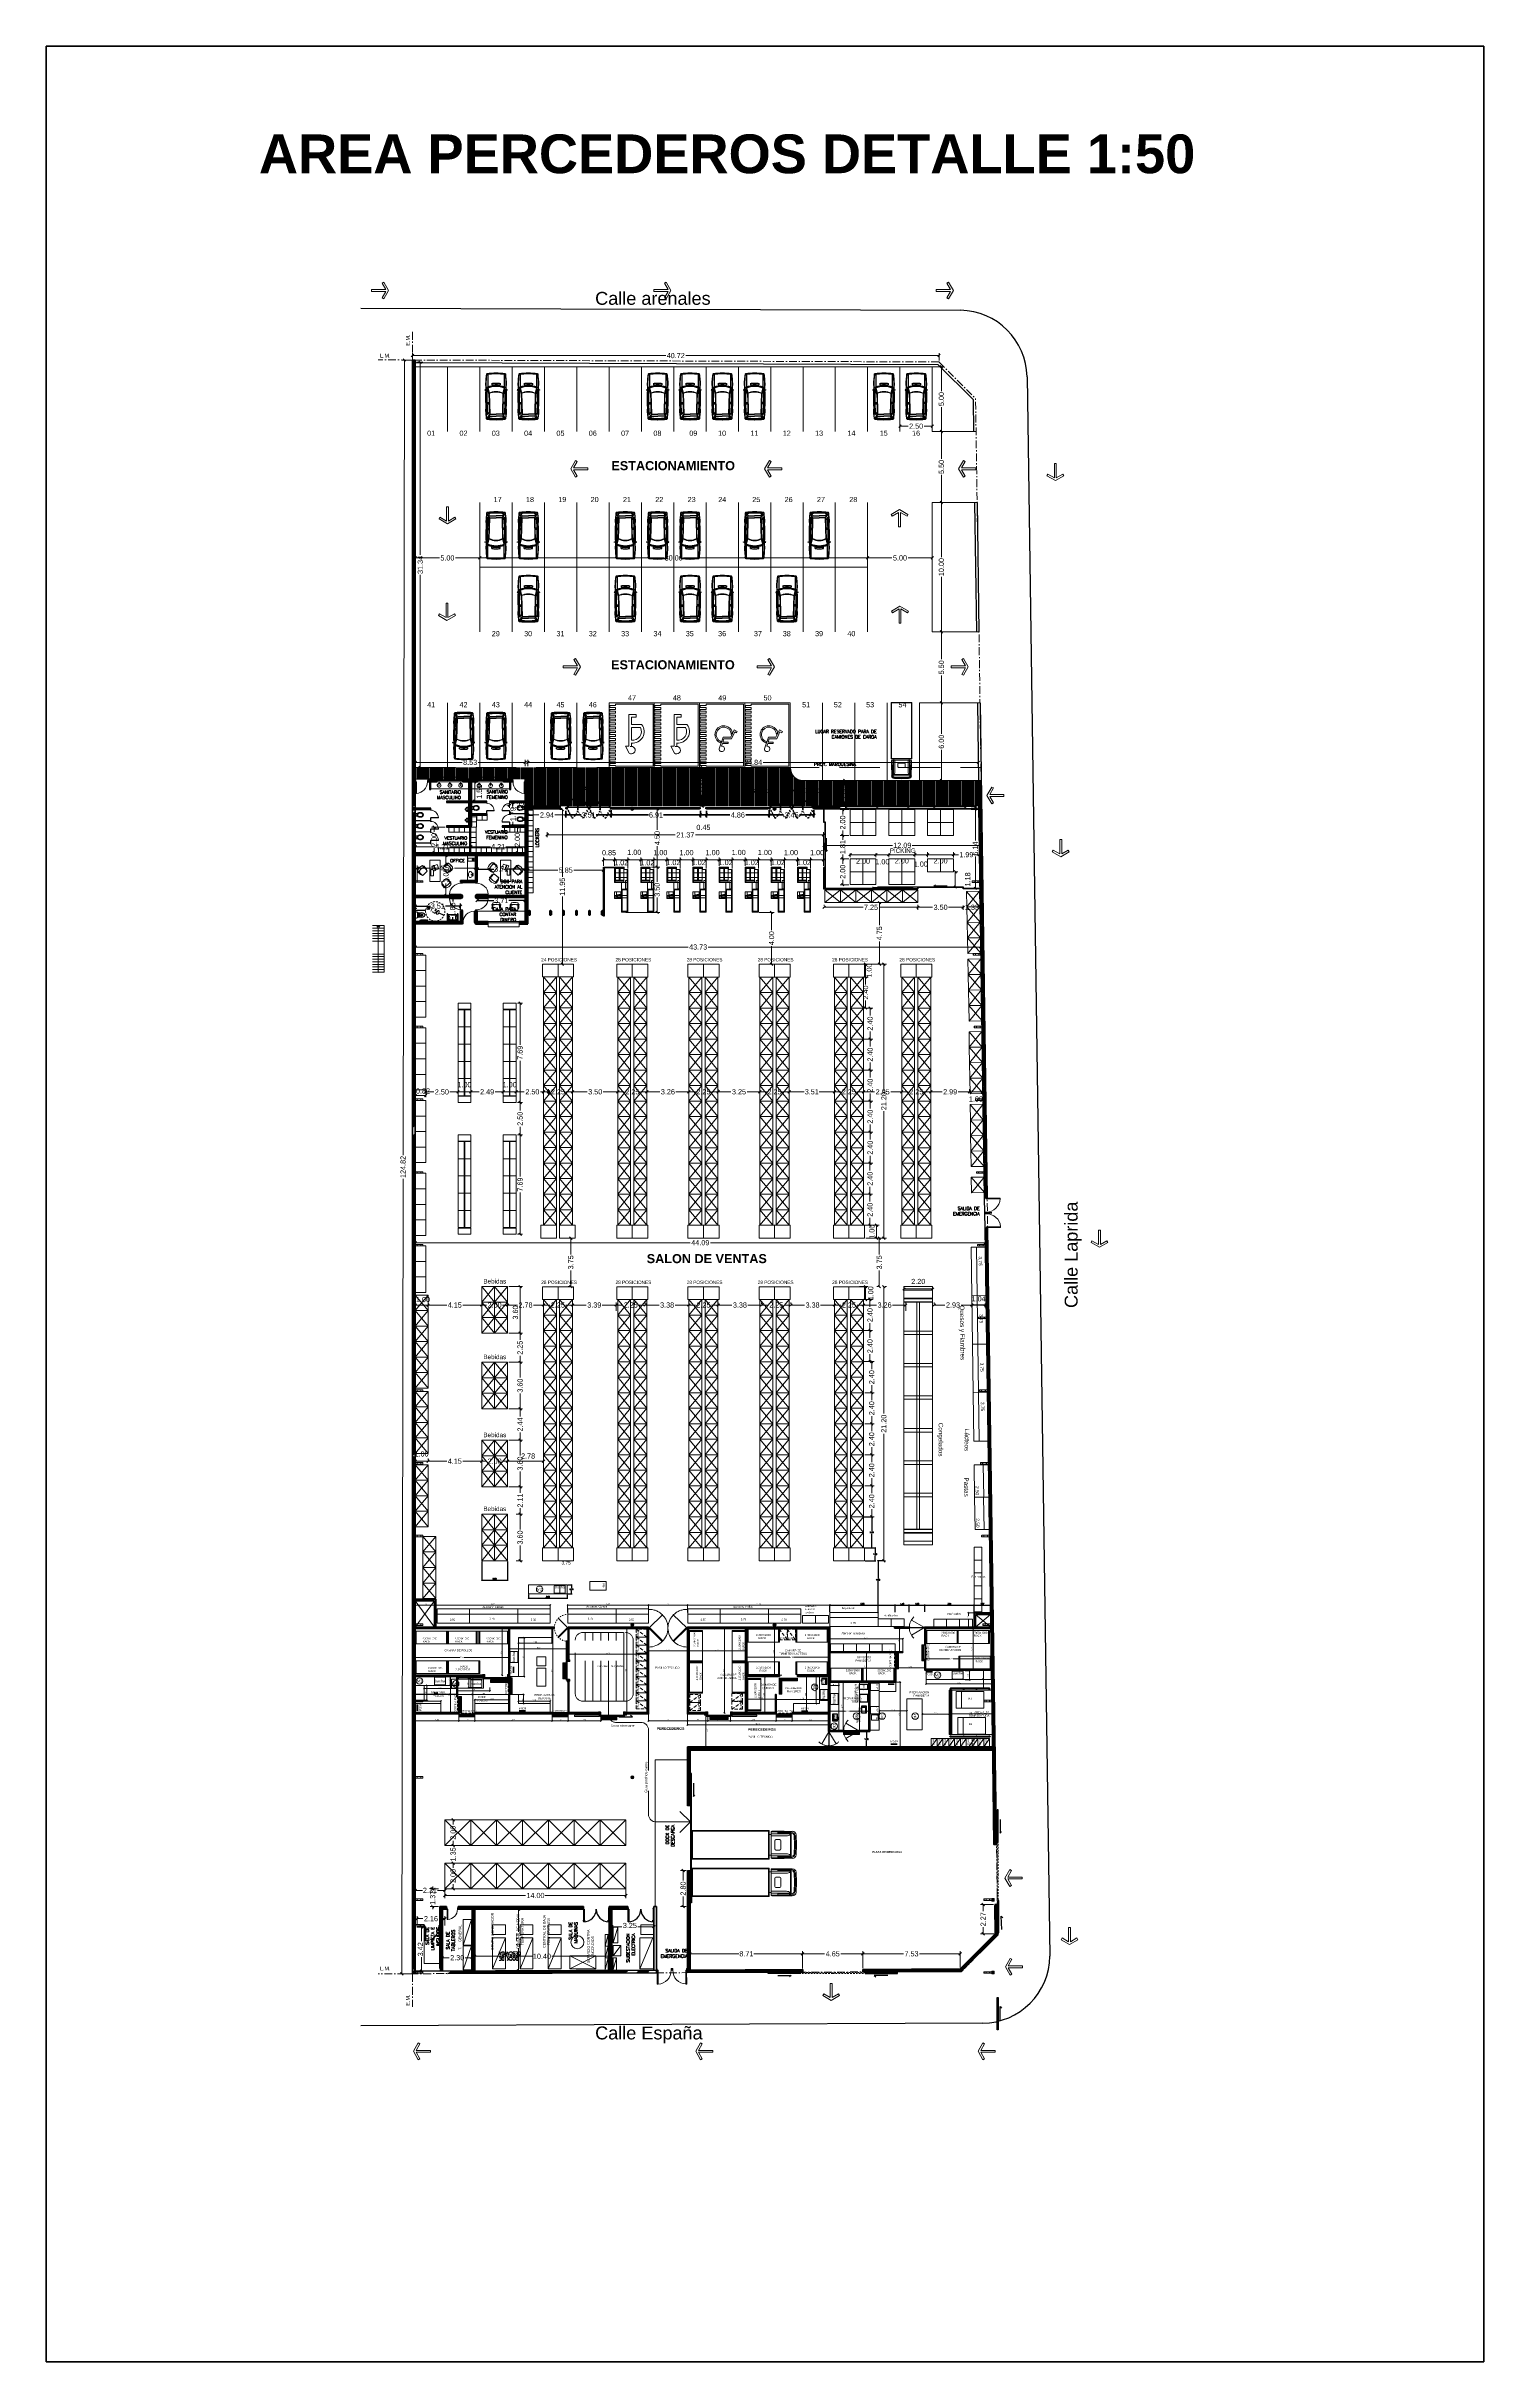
# Model space of a CAD drawing. Header units: inches. Extents: x 2 to 337, y 2 to 182.
# Drawn here: x 112.8 to 224, y 2 to 181 of the extents above; entities that cross this region are included whole.
import ezdxf

# ---------------------------------------------------------------- set-up
doc = ezdxf.new("R2010")
doc.units = ezdxf.units.IN
doc.header["$MEASUREMENT"] = 0
for name, pattern in [('ACAD_ISO10W100', [18, 12, -3, 0, -3]), ('DASH_15', [0.375, 0.25, -0.125]), ('DASHDOT2', [12.7, 6.35, -3.175, 0, -3.175]), ('HIDDEN', [0.375, 0.25, -0.125]), ('HIDDEN2', [4.7625, 3.175, -1.5875]), ('LZ-COME$0$DASH_15', [0.375, 0.25, -0.125]), ('LÍNEAS_OCULTAS2', [0.1875, 0.125, -0.0625])]:
    doc.linetypes.add(name, pattern=pattern)
for name, color, linetype in [('(C)Paneles 60mm.', 4, 'Continuous'), ('0-CORTINAPVC-TXT', 7, 'Continuous'), ('01-COTAS ESTRUCTURA', 9, 'Continuous'), ('ARQ-MUROCERAMICO8X18X33', 3, 'Continuous'), ('ARQ-MUROS CAMARA', 140, 'Continuous'), ('ARQ-TXTS LOCAL', 3, 'Continuous'), ('AUTOS', 9, 'Continuous'), ('CARP-Herrajes', 9, 'Continuous'), ('Carp-Linea abrir', 9, 'Continuous'), ('CARP-MARCOS', 4, 'Continuous'), ('CARP-Puertas', 4, 'Continuous'), ('DEF-GUARDARIEL', 1, 'Continuous'), ('FIX FOOD', 8, 'Continuous'), ('JU-PLANTA(XREF)$0$0-EQUIPAMIENTO-LAB', 6, 'Continuous'), ('JU-PLANTA(XREF)$0$COMESTIBLES0-EQUIP-TXT', 3, 'Continuous'), ('JU-PLANTA(XREF)$0$TRASTIENDAS-EQUIPAMIENTO', 6, 'Continuous'), ('L CARPINT', 3, 'Continuous'), ('l carpinteria', 3, 'Continuous'), ('l olumnas', 140, 'Continuous'), ('L pisos', 8, 'Continuous'), ('l texto', 30, 'Continuous'), ('l vidrio', 135, 'Continuous'), ('nnn', 32, 'Continuous'), ('piso', 52, 'Continuous')]:
    doc.layers.add(name, color=color, linetype=linetype)
for name, color, linetype, lineweight in [('0-EQUIPAMIENTO-LAB', 6, 'Continuous', 13), ('0-LINEA PISO', 9, 'Continuous', 5), ('01', 60, 'Continuous', 9), ('01 eje', 30, 'ACAD_ISO10W100', 9), ('a_MUEBLE', 3, 'Continuous', 5), ('ARQ-CARPINTERIAS', 4, 'Continuous', 9), ('ARQ-CORTINA PVC', 4, 'Continuous', 5), ('ARQ-REJILLAS', 4, 'Continuous', 5), ('COMESTIBLES0-EQUIP-TXT', 3, 'Continuous', 9), ('EQUIPAMIENTO-TRASTIENDA', 6, 'Continuous', 9), ('Est-Acero', 4, 'Continuous', 13), ('HATCH HORMIGON', 100, 'Continuous', 13), ('IS-SANITARIOS', 6, 'Continuous', 9), ('L COTAS', 1, 'Continuous', 9), ('L EQUIP', 6, 'Continuous', 9), ('l gris', 9, 'Continuous', 5), ('l muro', 5, 'Continuous', 80), ('L PANELES', 136, 'Continuous', 50), ('L PROYEC', 4, 'HIDDEN2', 9), ('LAVADO MU', 10, 'Continuous', 5), ('smr acero', 170, 'Continuous', 15)]:
    doc.layers.add(name, color=color, linetype=linetype, lineweight=lineweight)
doc.styles.add('2mm para 1.100', font='ARIAL.TTF')
doc.styles.add('3mm para 1.100', font='ARIAL.TTF')
doc.styles.add('ARIAL', font='ARIAL.TTF')
doc.styles.add('COTAS', font='ROMANS.shx', dxfattribs={"width": 0.7})
doc.styles.add('JU-PLANTA(XREF)$0$ARIAL', font='ARIAL.TTF')
doc.styles.add('LZ-COME$0$LETRITAS', font='ROMAN1.shx', dxfattribs={"width": 1.2, "height": 0.225})
doc.styles.add('RomanS', font='romans.shx')
doc.styles.get("Standard").update_dxf_attribs({"font": 'ARIAL.TTF'})
doc.dimstyles.new('bases 1-50', dxfattribs={"dimscale": 0.5, "dimtxt": 0.2, "dimasz": 0.1, "dimexe": 0.1, "dimexo": 0.1, "dimgap": 0.1, "dimtad": 1, "dimtih": 1, "dimtoh": 1, "dimzin": 1, "dimdsep": 46, "dimtxsty": 'RomanS', "dimblk": 'OBLIQUE', "dimcen": 0.1, "dimclrd": 256, "dimclre": 256, "dimclrt": 256, "dimadec": 0, "dimazin": 0, "dimtfac": 1, "dimtmove": 0, "dimatfit": 3, "dimfxl": 0, "dimarcsym": 0})
doc.dimstyles.new('COTA-S-S-2-100', dxfattribs={"dimtxt": 0.3, "dimasz": 0.05, "dimexe": 0, "dimexo": 0, "dimgap": 0.08, "dimtad": 1, "dimzin": 0, "dimdsep": 46, "dimtxsty": 'COTAS', "dimblk1": 'DOT', "dimblk2": 'DOT', "dimsah": 1, "dimcen": 0.1, "dimclrd": 1, "dimclre": 252, "dimclrt": 2, "dimadec": 0, "dimazin": 0, "dimtfac": 1, "dimtix": 1, "dimtmove": 2, "dimatfit": 3, "dimldrblk": 'DOT', "dimfxl": 0, "dimtolj": 1, "dimtzin": 0, "dimarcsym": 0})
doc.dimstyles.new('cotas 1.100', dxfattribs={"dimscale": 2, "dimtxt": 0.2, "dimasz": 0.1, "dimexe": 0.1, "dimexo": 0.05, "dimgap": 0.05, "dimtad": 0, "dimzin": 0, "dimdsep": 46, "dimtxsty": '2mm para 1.100', "dimblk": 'OBLIQUE', "dimcen": 0.09, "dimclrd": 256, "dimclre": 256, "dimclrt": 256, "dimaunit": 1, "dimadec": 3, "dimazin": 0, "dimtfac": 1, "dimtofl": 0, "dimtmove": 2, "dimatfit": 3, "dimfxl": 0, "dimtolj": 1, "dimtzin": 0, "dimlwd": -1, "dimlwe": -1, "dimarcsym": 0})
doc.dimstyles.new('cotas 1.50', dxfattribs={"dimscale": 0.5, "dimtxt": 0.2, "dimasz": 0.2, "dimexe": 0.1, "dimexo": 0, "dimgap": 0.05, "dimtad": 1, "dimdsep": 46, "dimtxsty": 'ARIAL', "dimblk": 'OBLIQUE', "dimcen": 0.09, "dimclrd": 256, "dimclre": 256, "dimclrt": 256, "dimadec": 0, "dimazin": 2, "dimtfac": 1, "dimtofl": 0, "dimtmove": 2, "dimatfit": 3, "dimfxl": 0, "dimtolj": 1, "dimtzin": 0, "dimlwd": -1, "dimlwe": -1, "dimarcsym": 0})
pattern_1 = [(45, (-3306.593005, -701.39074), (-0.0561266008, 0.0561266008), [])]
pattern_2 = [(135, (893.10532, -3415.76758), (-0.0561266008, -0.0561266008), [])]
pattern_3 = [(45, (-3306.593005, -702.29074), (-0.0561266008, 0.0561266008), [])]
pattern_4 = [(45, (-3306.593004, -701.49083), (-0.0561266008, 0.0561266008), [])]
pattern_5 = [(45, (-3305.306, -701.39074), (-0.0561266008, 0.0561266008), [])]

# ---------------------------------------------------------------- blocks, each defined once
blk = doc.blocks.new('terreno1')
at = {"layer": '01 eje', "ltscale": 0.05}
for p, q in [((2858.81, 860.33), (2858.81, 730.8)), ((2899.53, 858.01), (2856.15, 858.17)), ((2904.08, 736.35), (2902.36, 855.18)), ((2901.25, 733.52), (2904.08, 736.35)), ((2901.25, 733.52), (2856.15, 733.34))]:
    blk.add_line(p, q, dxfattribs=at)
blk.add_lwpolyline([(2899.53, 858.01), (2902.36, 855.18)], dxfattribs=at)
at = {"layer": 'piso'}
for points in [[(2854.81, 862.17), (2901.2, 862.01)], [(2906.34, 856.87), (2908.1, 734.71)], [(2902.92, 729.52), (2854.81, 729.32)]]:
    blk.add_lwpolyline(points, dxfattribs=at)
for centre, radius, start, end in [((2901.1, 856.77), 5.24, 1.0935, 88.9065), ((2902.87, 734.76), 5.23, 270.4718, 359.5428)]:
    blk.add_arc(centre, radius, start, end, dxfattribs=at)
at = {"layer": '01', "char_height": 1, "attachment_point": 1}
for s, heights, insert in [('Calle arenales', [1.67], (2872.94, 863.43)), ('Calle España', [0], (2872.94, 729.27))]:
    blk.add_mtext_dynamic_manual_height_columns(s, width=9.9018, gutter_width=12.5, heights=heights, dxfattribs=dict(at, insert=insert))
at = {"layer": '01', "insert": (2909.25, 784.84), "char_height": 1, "attachment_point": 1, "rotation": 90}
blk.add_mtext_dynamic_manual_height_columns('Calle Laprida', width=9.9018, gutter_width=12.5, heights=[0], dxfattribs=at)
at = {"layer": '01 eje', "char_height": 0.3, "attachment_point": 1, "rotation": 90}
for insert in [(2858.3, 859.27), (2858.3, 730.88)]:
    blk.add_mtext_dynamic_manual_height_columns('E.M.', width=7.3318, gutter_width=12.5, heights=[0], dxfattribs=dict(at, insert=insert))
at = {"layer": '01 eje', "char_height": 0.3, "attachment_point": 1}
for insert in [(2856.3, 858.65), (2856.3, 733.91)]:
    blk.add_mtext_dynamic_manual_height_columns('L.M.', width=7.3318, gutter_width=12.5, heights=[0], dxfattribs=dict(at, insert=insert))
blk = doc.blocks.new('_Oblique')
at = {"color": 0, "linetype": 'ByBlock', "lineweight": -2}
blk.add_line((-0.5, -0.5), (0.5, 0.5), dxfattribs=at)
blk = doc.blocks.new('*D392')
at = {"layer": 'Defpoints', "color": 0}
for p in [(181.35, 130.25), (181.35, 124.25), (182.05, 124.25)]:
    blk.add_point(p, dxfattribs=at)
at = {"layer": 'L COTAS'}
for p, q in [((181.45, 130.25), (182.25, 130.25)), ((182.05, 130.25), (182.05, 127.87)), ((182.05, 124.25), (182.05, 126.63)), ((181.45, 124.25), (182.25, 124.25))]:
    blk.add_line(p, q, dxfattribs=at)
at = {"layer": 'L COTAS', "xscale": 0.2, "yscale": 0.2, "zscale": 0.2}
for p, rotation in [((182.05, 130.25), 90), ((182.05, 124.25), 270)]:
    blk.add_blockref('_Oblique', p, dxfattribs=dict(at, rotation=rotation))
at = {"layer": 'L COTAS', "insert": (182.05, 127.25), "char_height": 0.4, "attachment_point": 5, "rotation": 90, "style": '2mm para 1.100'}
blk.add_mtext('\\A1;6.00', dxfattribs=at)
blk = doc.blocks.new('*D472')
at = {"layer": 'Defpoints', "color": 0}
for p in [(181.35, 135.75), (181.35, 130.25), (182.05, 130.25)]:
    blk.add_point(p, dxfattribs=at)
at = {"layer": 'L COTAS'}
for p, q in [((181.45, 135.75), (182.25, 135.75)), ((182.05, 135.75), (182.05, 133.62)), ((182.05, 130.25), (182.05, 132.38)), ((181.45, 130.25), (182.25, 130.25))]:
    blk.add_line(p, q, dxfattribs=at)
at = {"layer": 'L COTAS', "xscale": 0.2, "yscale": 0.2, "zscale": 0.2}
for p, rotation in [((182.05, 135.75), 90), ((182.05, 130.25), 270)]:
    blk.add_blockref('_Oblique', p, dxfattribs=dict(at, rotation=rotation))
at = {"layer": 'L COTAS', "insert": (182.05, 133), "char_height": 0.4, "attachment_point": 5, "rotation": 90, "style": '2mm para 1.100'}
blk.add_mtext('\\A1;5.50', dxfattribs=at)
blk = doc.blocks.new('*D473')
at = {"layer": 'Defpoints', "color": 0}
for p in [(181.35, 145.75), (181.35, 135.75), (182.05, 135.75)]:
    blk.add_point(p, dxfattribs=at)
at = {"layer": 'L COTAS'}
for p, q in [((181.45, 145.75), (182.25, 145.75)), ((182.05, 145.75), (182.05, 141.51)), ((182.05, 135.75), (182.05, 139.99)), ((181.45, 135.75), (182.25, 135.75))]:
    blk.add_line(p, q, dxfattribs=at)
at = {"layer": 'L COTAS', "xscale": 0.2, "yscale": 0.2, "zscale": 0.2}
for p, rotation in [((182.05, 145.75), 90), ((182.05, 135.75), 270)]:
    blk.add_blockref('_Oblique', p, dxfattribs=dict(at, rotation=rotation))
at = {"layer": 'L COTAS', "insert": (182.05, 140.75), "char_height": 0.4, "attachment_point": 5, "rotation": 90, "style": '2mm para 1.100'}
blk.add_mtext('\\A1;10.00', dxfattribs=at)
blk = doc.blocks.new('*D474')
at = {"layer": 'Defpoints', "color": 0}
for p in [(181.35, 151.25), (181.35, 145.75), (182.05, 145.75)]:
    blk.add_point(p, dxfattribs=at)
at = {"layer": 'L COTAS'}
for p, q in [((181.45, 151.25), (182.25, 151.25)), ((182.05, 151.25), (182.05, 149.12)), ((182.05, 145.75), (182.05, 147.88)), ((181.45, 145.75), (182.25, 145.75))]:
    blk.add_line(p, q, dxfattribs=at)
at = {"layer": 'L COTAS', "xscale": 0.2, "yscale": 0.2, "zscale": 0.2}
for p, rotation in [((182.05, 151.25), 90), ((182.05, 145.75), 270)]:
    blk.add_blockref('_Oblique', p, dxfattribs=dict(at, rotation=rotation))
at = {"layer": 'L COTAS', "insert": (182.05, 148.5), "char_height": 0.4, "attachment_point": 5, "rotation": 90, "style": '2mm para 1.100'}
blk.add_mtext('\\A1;5.50', dxfattribs=at)
blk = doc.blocks.new('*D475')
at = {"layer": 'Defpoints', "color": 0}
for p in [(181.35, 156.25), (181.35, 151.25), (182.05, 151.25)]:
    blk.add_point(p, dxfattribs=at)
at = {"layer": 'L COTAS'}
for p, q in [((181.45, 156.25), (182.25, 156.25)), ((182.05, 156.25), (182.05, 154.37)), ((182.05, 151.25), (182.05, 153.13)), ((181.45, 151.25), (182.25, 151.25))]:
    blk.add_line(p, q, dxfattribs=at)
at = {"layer": 'L COTAS', "xscale": 0.2, "yscale": 0.2, "zscale": 0.2}
for p, rotation in [((182.05, 156.25), 90), ((182.05, 151.25), 270)]:
    blk.add_blockref('_Oblique', p, dxfattribs=dict(at, rotation=rotation))
at = {"layer": 'L COTAS', "insert": (182.05, 153.75), "char_height": 0.4, "attachment_point": 5, "rotation": 90, "style": '2mm para 1.100'}
blk.add_mtext('\\A1;5.00', dxfattribs=at)
blk = doc.blocks.new('*D476')
at = {"layer": 'Defpoints', "color": 0}
for p in [(141.35, 141.46), (141.35, 140.75), (146.35, 140.75)]:
    blk.add_point(p, dxfattribs=at)
at = {"layer": 'L COTAS'}
for p, q in [((141.35, 140.85), (141.35, 141.66)), ((146.35, 140.85), (146.35, 141.66)), ((141.35, 141.46), (143.23, 141.46)), ((146.35, 141.46), (144.47, 141.46))]:
    blk.add_line(p, q, dxfattribs=at)
at = {"layer": 'L COTAS', "xscale": 0.2, "yscale": 0.2, "zscale": 0.2, "rotation": 180}
blk.add_blockref('_Oblique', (141.35, 141.46), dxfattribs=at)
at = {"layer": 'L COTAS', "xscale": 0.2, "yscale": 0.2, "zscale": 0.2}
blk.add_blockref('_Oblique', (146.35, 141.46), dxfattribs=at)
at = {"layer": 'L COTAS', "insert": (143.85, 141.46), "char_height": 0.4, "attachment_point": 5, "style": '2mm para 1.100'}
blk.add_mtext('\\A1;5.00', dxfattribs=at)
blk = doc.blocks.new('*D477')
at = {"layer": 'Defpoints', "color": 0}
for p in [(176.35, 141.46), (181.35, 141.46), (181.35, 140.75)]:
    blk.add_point(p, dxfattribs=at)
at = {"layer": 'L COTAS'}
for p, q in [((176.35, 141.56), (176.35, 141.66)), ((181.35, 140.85), (181.35, 141.66)), ((176.35, 141.46), (178.23, 141.46)), ((181.35, 141.46), (179.47, 141.46))]:
    blk.add_line(p, q, dxfattribs=at)
at = {"layer": 'L COTAS', "xscale": 0.2, "yscale": 0.2, "zscale": 0.2, "rotation": 180}
blk.add_blockref('_Oblique', (176.35, 141.46), dxfattribs=at)
at = {"layer": 'L COTAS', "xscale": 0.2, "yscale": 0.2, "zscale": 0.2}
blk.add_blockref('_Oblique', (181.35, 141.46), dxfattribs=at)
at = {"layer": 'L COTAS', "insert": (178.85, 141.46), "char_height": 0.4, "attachment_point": 5, "style": '2mm para 1.100'}
blk.add_mtext('\\A1;5.00', dxfattribs=at)
blk = doc.blocks.new('*D393')
at = {"layer": 'Defpoints', "color": 0}
for p in [(146.35, 140.75), (176.35, 141.46), (176.35, 140.75)]:
    blk.add_point(p, dxfattribs=at)
at = {"layer": 'L COTAS'}
for p, q in [((146.35, 140.85), (146.35, 141.66)), ((176.35, 140.85), (176.35, 141.66)), ((146.35, 141.46), (160.58, 141.46)), ((176.35, 141.46), (162.12, 141.46))]:
    blk.add_line(p, q, dxfattribs=at)
at = {"layer": 'L COTAS', "xscale": 0.2, "yscale": 0.2, "zscale": 0.2, "rotation": 180}
blk.add_blockref('_Oblique', (146.35, 141.46), dxfattribs=at)
at = {"layer": 'L COTAS', "xscale": 0.2, "yscale": 0.2, "zscale": 0.2}
blk.add_blockref('_Oblique', (176.35, 141.46), dxfattribs=at)
at = {"layer": 'L COTAS', "insert": (161.35, 141.46), "char_height": 0.4, "attachment_point": 5, "style": '2mm para 1.100'}
blk.add_mtext('\\A1;30.00', dxfattribs=at)
blk = doc.blocks.new('*D478')
at = {"layer": 'Defpoints', "color": 0}
for p in [(141.15, 157.11), (141.15, 156.77), (181.87, 156.62)]:
    blk.add_point(p, dxfattribs=at)
at = {"layer": 'L COTAS'}
for p, q in [((141.15, 156.87), (141.15, 157.31)), ((141.15, 157.11), (160.73, 157.11)), ((181.87, 157.11), (162.29, 157.11)), ((181.87, 156.72), (181.87, 157.31))]:
    blk.add_line(p, q, dxfattribs=at)
at = {"layer": 'L COTAS', "xscale": 0.2, "yscale": 0.2, "zscale": 0.2, "rotation": 180}
blk.add_blockref('_Oblique', (141.15, 157.11), dxfattribs=at)
at = {"layer": 'L COTAS', "xscale": 0.2, "yscale": 0.2, "zscale": 0.2}
blk.add_blockref('_Oblique', (181.87, 157.11), dxfattribs=at)
at = {"layer": 'L COTAS', "insert": (161.51, 157.11), "char_height": 0.4, "attachment_point": 5, "style": '2mm para 1.100'}
blk.add_mtext('\\A1;40.72', dxfattribs=at)
blk = doc.blocks.new('COCHERA-DISC-flat-2')
at = {"color": 0}
for p, q in [((-3.5, 0), (-3.5, 5)), ((0, 5), (-3.5, 5)), ((-0.5, 4.9), (-3.4, 4.9)), ((-3.4, 0.1), (-3.4, 4.9)), ((-0.5, 4.85), (-0.5, 4.9)), ((-0.05, 4.85), (-0.5, 4.85)), ((-0.05, 4.7), (-0.5, 4.7)), ((-0.5, 4.55), (-0.5, 4.7)), ((-0.05, 4.55), (-0.5, 4.55)), ((-0.05, 4.4), (-0.5, 4.4)), ((-0.5, 4.25), (-0.5, 4.4)), ((-0.05, 4.25), (-0.5, 4.25)), ((-0.05, 4.1), (-0.5, 4.1)), ((-0.5, 3.95), (-0.5, 4.1)), ((-0.05, 3.95), (-0.5, 3.95)), ((-0.05, 3.8), (-0.5, 3.8)), ((-0.5, 3.65), (-0.5, 3.8)), ((-0.05, 3.65), (-0.5, 3.65)), ((-0.05, 4.7), (-0.05, 4.85)), ((-0.05, 4.4), (-0.05, 4.55)), ((-0.05, 4.1), (-0.05, 4.25)), ((-0.05, 3.8), (-0.05, 3.95)), ((-0.05, 3.5), (-0.05, 3.65)), ((0, 0), (0, 5)), ((0, 0), (0, 5)), ((0, 0), (0, 5)), ((-2.86, 2.31), (-2.91, 2.22)), ((-2.68, 2.09), (-2.91, 2.22)), ((-2.72, 2.24), (-2.86, 2.31)), ((-2.48, 2.77), (-2.72, 2.24)), ((-2.41, 2.66), (-2.68, 2.09)), ((-2.45, 2.45), (-2.53, 2.28)), ((-1.89, 2.77), (-2.48, 2.77)), ((-1.82, 2.66), (-2.41, 2.66)), ((-2.2, 3.03), (-2.2, 3.13)), ((-1.77, 3.13), (-2.2, 3.13)), ((-1.8, 3.03), (-2.2, 3.03)), ((-1.89, 2.77), (-1.8, 3.03)), ((-1.82, 2.66), (-1.51, 3.56)), ((-1.77, 3.13), (-1.69, 3.35)), ((-1.65, 2.99), (-1.62, 3.09)), ((-0.05, 3.5), (-0.5, 3.5)), ((-0.5, 3.35), (-0.5, 3.5)), ((-0.05, 3.35), (-0.5, 3.35)), ((-0.05, 3.2), (-0.5, 3.2)), ((-0.5, 3.05), (-0.5, 3.2)), ((-0.05, 3.05), (-0.5, 3.05)), ((-0.05, 2.9), (-0.5, 2.9)), ((-0.5, 2.75), (-0.5, 2.9)), ((-0.05, 2.75), (-0.5, 2.75)), ((-0.05, 2.6), (-0.5, 2.6)), ((-0.5, 2.45), (-0.5, 2.6)), ((-0.05, 2.45), (-0.5, 2.45)), ((-0.05, 2.3), (-0.5, 2.3)), ((-0.5, 2.15), (-0.5, 2.3)), ((-0.05, 2.15), (-0.5, 2.15)), ((-0.05, 2), (-0.5, 2)), ((-0.5, 1.85), (-0.5, 2)), ((-0.05, 1.85), (-0.5, 1.85)), ((-0.05, 3.2), (-0.05, 3.35)), ((-0.05, 2.9), (-0.05, 3.05)), ((-0.05, 2.6), (-0.05, 2.75)), ((-0.05, 2.3), (-0.05, 2.45)), ((-0.05, 2), (-0.05, 2.15)), ((-0.05, 1.7), (-0.05, 1.85)), ((0, 0), (-3.5, 0)), ((-3.4, 0.1), (-0.5, 0.1)), ((-0.05, 1.7), (-0.5, 1.7)), ((-0.5, 1.55), (-0.5, 1.7)), ((-0.05, 1.55), (-0.5, 1.55)), ((-0.05, 1.4), (-0.5, 1.4)), ((-0.5, 1.25), (-0.5, 1.4)), ((-0.05, 1.25), (-0.5, 1.25)), ((-0.05, 1.1), (-0.5, 1.1)), ((-0.5, 0.95), (-0.5, 1.1)), ((-0.05, 0.95), (-0.5, 0.95)), ((-0.05, 0.8), (-0.5, 0.8)), ((-0.5, 0.65), (-0.5, 0.8)), ((-0.05, 0.65), (-0.5, 0.65)), ((-0.05, 0.5), (-0.5, 0.5)), ((-0.5, 0.35), (-0.5, 0.5)), ((-0.05, 0.35), (-0.5, 0.35)), ((-0.05, 0.35), (-0.5, 0.35)), ((-0.05, 0.2), (-0.5, 0.2)), ((-0.5, 0.1), (-0.5, 0.2)), ((-0.05, 1.4), (-0.05, 1.55)), ((-0.05, 1.1), (-0.05, 1.25)), ((-0.05, 0.8), (-0.05, 0.95)), ((-0.05, 0.5), (-0.05, 0.65)), ((-0.05, 0.2), (-0.05, 0.35))]:
    blk.add_line(p, q, dxfattribs=at)
for centre, radius, start, end in [((-1.72, 3.56), 0.21, 0, 277.4565), ((-1.87, 2.45), 0.683, 194.871, 68.1638), ((-1.87, 2.45), 0.578, 179.9015, 67.6476)]:
    blk.add_arc(centre, radius, start, end, dxfattribs=at)
blk = doc.blocks.new('COCHERA-EMB-flat-3')
at = {"layer": 'l gris'}
for p, q in [((-3.5, 5), (-3.5, 0)), ((0, 5), (-3.5, 5)), ((-3.4, 4.9), (-3.4, 0.1)), ((-3.4, 4.9), (-0.5, 4.9)), ((-2.09, 3.89), (-2.09, 4.11)), ((-1.53, 4.11), (-2.09, 4.11)), ((-1.74, 3.89), (-2.09, 3.89)), ((-1.74, 3.89), (-1.74, 3.32)), ((-1.53, 4.11), (-1.53, 1.66)), ((-0.5, 4.9), (-0.5, 4.8)), ((-0.05, 4.8), (-0.5, 4.8)), ((-0.05, 4.65), (-0.5, 4.65)), ((-0.05, 4.65), (-0.5, 4.65)), ((-0.5, 4.65), (-0.5, 4.5)), ((-0.05, 4.5), (-0.5, 4.5)), ((-0.05, 4.35), (-0.5, 4.35)), ((-0.5, 4.35), (-0.5, 4.2)), ((-0.05, 4.2), (-0.5, 4.2)), ((-0.05, 4.05), (-0.5, 4.05)), ((-0.5, 4.05), (-0.5, 3.9)), ((-0.05, 3.9), (-0.5, 3.9)), ((-0.05, 3.75), (-0.5, 3.75)), ((-0.5, 3.75), (-0.5, 3.6)), ((-0.05, 3.6), (-0.5, 3.6)), ((-0.05, 4.8), (-0.05, 4.65)), ((-0.05, 4.5), (-0.05, 4.35)), ((-0.05, 4.2), (-0.05, 4.05)), ((-0.05, 3.9), (-0.05, 3.75)), ((-0.05, 3.6), (-0.05, 3.45)), ((0, 5), (0, 0)), ((-1.74, 3.32), (-2.54, 3.32)), ((-1.74, 3.1), (-2.43, 3.1)), ((-1.74, 3.1), (-1.74, 2.12)), ((-1.74, 1.9), (-1.74, 1.64)), ((-0.05, 3.45), (-0.5, 3.45)), ((-0.5, 3.45), (-0.5, 3.3)), ((-0.05, 3.3), (-0.5, 3.3)), ((-0.05, 3.15), (-0.5, 3.15)), ((-0.5, 3.15), (-0.5, 3)), ((-0.05, 3), (-0.5, 3)), ((-0.05, 2.85), (-0.5, 2.85)), ((-0.5, 2.85), (-0.5, 2.7)), ((-0.05, 2.7), (-0.5, 2.7)), ((-0.05, 2.55), (-0.5, 2.55)), ((-0.5, 2.55), (-0.5, 2.4)), ((-0.05, 2.4), (-0.5, 2.4)), ((-0.05, 2.25), (-0.5, 2.25)), ((-0.5, 2.25), (-0.5, 2.1)), ((-0.05, 2.1), (-0.5, 2.1)), ((-0.05, 1.95), (-0.5, 1.95)), ((-0.5, 1.95), (-0.5, 1.8)), ((-0.05, 1.8), (-0.5, 1.8)), ((-0.05, 3.3), (-0.05, 3.15)), ((-0.05, 3), (-0.05, 2.85)), ((-0.05, 2.7), (-0.05, 2.55)), ((-0.05, 2.4), (-0.05, 2.25)), ((-0.05, 2.1), (-0.05, 1.95)), ((-0.05, 1.8), (-0.05, 1.65)), ((-3.5, 0), (0, 0)), ((-0.5, 0.1), (-3.4, 0.1)), ((-1.28, 1.66), (-1.56, 1.12)), ((-1.53, 1.66), (-1.28, 1.66)), ((-0.05, 1.65), (-0.5, 1.65)), ((-0.5, 1.65), (-0.5, 1.5)), ((-0.05, 1.5), (-0.5, 1.5)), ((-0.05, 1.35), (-0.5, 1.35)), ((-0.5, 1.35), (-0.5, 1.2)), ((-0.05, 1.2), (-0.5, 1.2)), ((-0.05, 1.05), (-0.5, 1.05)), ((-0.5, 1.05), (-0.5, 0.9)), ((-0.05, 0.9), (-0.5, 0.9)), ((-0.05, 0.75), (-0.5, 0.75)), ((-0.5, 0.75), (-0.5, 0.6)), ((-0.05, 0.6), (-0.5, 0.6)), ((-0.05, 0.45), (-0.5, 0.45)), ((-0.5, 0.45), (-0.5, 0.3)), ((-0.05, 0.3), (-0.5, 0.3)), ((-0.05, 0.15), (-0.5, 0.15)), ((-0.5, 0.15), (-0.5, 0.1)), ((-0.05, 1.5), (-0.05, 1.35)), ((-0.05, 1.2), (-0.05, 1.05)), ((-0.05, 0.9), (-0.05, 0.75)), ((-0.05, 0.6), (-0.05, 0.45)), ((-0.05, 0.3), (-0.05, 0.15))]:
    blk.add_line(p, q, dxfattribs=at)
for centre, radius, start, end in [((-1.83, 2.78), 0.888, 143.1471, 275.7426), ((-1.83, 2.78), 0.67, 152.1052, 277.6632), ((-1.73, 1.35), 0.288, 67.8205, 306.0337)]:
    blk.add_arc(centre, radius, start, end, dxfattribs=at)
blk = doc.blocks.new('CAJAS AM')
at = {"layer": 'L EQUIP', "linetype": 'ByBlock', "ltscale": 0.01}
for p, q in [((780.71, 798.25), (780.71, 798.77)), ((781.24, 798.77), (780.71, 798.77)), ((780.74, 798.52), (780.74, 798.72)), ((781.68, 798.72), (780.74, 798.72)), ((781.24, 797.53), (781.24, 799.78)), ((781.73, 799.78), (781.24, 799.78)), ((781.24, 798.25), (781.24, 798.77)), ((781.68, 799.83), (781.29, 799.83)), ((781.29, 798.08), (781.29, 799.73)), ((781.68, 799.73), (781.29, 799.73)), ((781.68, 796.53), (781.68, 799.73)), ((781.73, 796.53), (781.73, 799.78)), ((781.24, 798.25), (780.71, 798.25)), ((780.71, 796.33), (780.71, 797.53)), ((781.68, 797.53), (780.71, 797.53)), ((780.76, 797.48), (780.71, 797.48)), ((781.68, 798.52), (780.74, 798.52)), ((780.76, 796.33), (780.76, 797.53)), ((781.42, 797.49), (780.76, 797.49)), ((781.42, 797.39), (780.76, 797.39)), ((781.68, 797.13), (780.76, 797.13)), ((780.78, 796.38), (780.78, 797.39)), ((781.07, 797.34), (780.78, 797.34)), ((780.79, 798.57), (780.96, 798.67)), ((780.82, 798.52), (780.79, 798.57)), ((780.82, 798.52), (780.99, 798.62)), ((780.86, 798.61), (780.86, 798.62)), ((780.89, 798.62), (780.86, 798.62)), ((780.86, 798.25), (780.86, 798.55)), ((781.19, 798.47), (780.86, 798.47)), ((780.99, 798.62), (780.96, 798.67)), ((781.19, 798.62), (780.99, 798.62)), ((781.04, 798.45), (781.04, 798.5)), ((781.14, 798.5), (781.04, 798.5)), ((781.14, 798.45), (781.04, 798.45)), ((781.07, 796.36), (781.07, 797.39)), ((781.1, 796.36), (781.1, 797.39)), ((781.13, 796.36), (781.13, 797.39)), ((781.42, 797.34), (781.13, 797.34)), ((781.14, 798.45), (781.14, 798.5)), ((781.19, 798.25), (781.19, 798.62)), ((781.68, 798.08), (781.24, 798.08)), ((781.68, 798.05), (781.24, 798.05)), ((781.68, 798.1), (781.29, 798.1)), ((781.42, 796.38), (781.42, 797.53)), ((781.68, 798.02), (781.55, 798.02)), ((781.55, 797.37), (781.55, 798.02)), ((781.68, 797.37), (781.55, 797.37)), ((781.07, 796.38), (780.71, 796.38)), ((780.76, 796.33), (780.71, 796.33)), ((781.45, 796.33), (780.71, 796.33)), ((781.68, 796.78), (780.76, 796.78)), ((781.07, 796.45), (780.78, 796.45)), ((781.13, 796.36), (781.07, 796.36)), ((781.42, 796.45), (781.13, 796.45)), ((781.45, 796.38), (781.13, 796.38)), ((781.4, 796.33), (781.4, 796.38)), ((781.73, 796.53), (781.42, 796.53)), ((781.45, 796.33), (781.45, 796.53)), ((781.73, 796.58), (781.68, 796.58))]:
    blk.add_line(p, q, dxfattribs=at)
for centre, start, end in [((781.29, 799.78), 90, 180), ((781.68, 799.78), 0, 90)]:
    blk.add_arc(centre, 0.05, start, end, dxfattribs=at)
blk = doc.blocks.new('*D394')
at = {"layer": 'Defpoints', "color": 0}
for p in [(159.54, 117.55), (157.55, 114.05), (160.07, 114.05)]:
    blk.add_point(p, dxfattribs=at)
at = {"layer": 'L COTAS'}
for p, q in [((159.64, 117.55), (160.27, 117.55)), ((160.07, 117.55), (160.07, 116.42)), ((160.07, 114.05), (160.07, 115.19)), ((157.65, 114.05), (160.27, 114.05))]:
    blk.add_line(p, q, dxfattribs=at)
at = {"layer": 'L COTAS', "xscale": 0.2, "yscale": 0.2, "zscale": 0.2}
for p, rotation in [((160.07, 117.55), 90), ((160.07, 114.05), 270)]:
    blk.add_blockref('_Oblique', p, dxfattribs=dict(at, rotation=rotation))
at = {"layer": 'L COTAS', "insert": (160.07, 115.8), "char_height": 0.4, "attachment_point": 5, "rotation": 90, "style": '2mm para 1.100'}
blk.add_mtext('\\A1;3.50', dxfattribs=at)
blk = doc.blocks.new('*D395')
at = {"layer": 'Defpoints', "color": 0}
for p in [(156.78, 117.55), (157.8, 118.1), (157.8, 117.35)]:
    blk.add_point(p, dxfattribs=at)
at = {"layer": 'L COTAS'}
for p, q in [((156.78, 117.65), (156.78, 118.3)), ((157.8, 117.45), (157.8, 118.3)), ((156.78, 118.1), (157.8, 118.1))]:
    blk.add_line(p, q, dxfattribs=at)
at = {"layer": 'L COTAS', "xscale": 0.2, "yscale": 0.2, "zscale": 0.2, "rotation": 180}
blk.add_blockref('_Oblique', (156.78, 118.1), dxfattribs=at)
at = {"layer": 'L COTAS', "xscale": 0.2, "yscale": 0.2, "zscale": 0.2}
blk.add_blockref('_Oblique', (157.8, 118.1), dxfattribs=at)
at = {"layer": 'L COTAS', "insert": (157.29, 117.89), "char_height": 0.4, "attachment_point": 5, "style": '2mm para 1.100'}
blk.add_mtext('\\A1;1.02', dxfattribs=at)
blk = doc.blocks.new('*D396')
at = {"layer": 'Defpoints', "color": 0}
for p in [(157.8, 117.35), (158.8, 118.1), (158.8, 117.55)]:
    blk.add_point(p, dxfattribs=at)
at = {"layer": 'L COTAS'}
for p, q in [((157.8, 117.45), (157.8, 118.3)), ((158.8, 117.65), (158.8, 118.3)), ((157.8, 118.1), (158.8, 118.1))]:
    blk.add_line(p, q, dxfattribs=at)
at = {"layer": 'L COTAS', "xscale": 0.2, "yscale": 0.2, "zscale": 0.2, "rotation": 180}
blk.add_blockref('_Oblique', (157.8, 118.1), dxfattribs=at)
at = {"layer": 'L COTAS', "xscale": 0.2, "yscale": 0.2, "zscale": 0.2}
blk.add_blockref('_Oblique', (158.8, 118.1), dxfattribs=at)
at = {"layer": 'L COTAS', "insert": (158.3, 118.69), "char_height": 0.4, "attachment_point": 5, "style": '2mm para 1.100'}
blk.add_mtext('\\A1;1.00', dxfattribs=at)
blk = doc.blocks.new('*D397')
at = {"layer": 'Defpoints', "color": 0}
for p in [(158.8, 117.55), (159.82, 118.1), (159.82, 117.35)]:
    blk.add_point(p, dxfattribs=at)
at = {"layer": 'L COTAS'}
for p, q in [((158.8, 117.65), (158.8, 118.3)), ((159.82, 117.45), (159.82, 118.3)), ((158.8, 118.1), (159.82, 118.1))]:
    blk.add_line(p, q, dxfattribs=at)
at = {"layer": 'L COTAS', "xscale": 0.2, "yscale": 0.2, "zscale": 0.2, "rotation": 180}
blk.add_blockref('_Oblique', (158.8, 118.1), dxfattribs=at)
at = {"layer": 'L COTAS', "xscale": 0.2, "yscale": 0.2, "zscale": 0.2}
blk.add_blockref('_Oblique', (159.82, 118.1), dxfattribs=at)
at = {"layer": 'L COTAS', "insert": (159.31, 117.88), "char_height": 0.4, "attachment_point": 5, "style": '2mm para 1.100'}
blk.add_mtext('\\A1;1.02', dxfattribs=at)
blk = doc.blocks.new('*D398')
at = {"layer": 'Defpoints', "color": 0}
for p in [(159.82, 117.35), (160.82, 118.1), (160.82, 117.55)]:
    blk.add_point(p, dxfattribs=at)
at = {"layer": 'L COTAS'}
for p, q in [((159.82, 117.45), (159.82, 118.3)), ((160.82, 117.65), (160.82, 118.3)), ((159.82, 118.1), (160.82, 118.1))]:
    blk.add_line(p, q, dxfattribs=at)
at = {"layer": 'L COTAS', "xscale": 0.2, "yscale": 0.2, "zscale": 0.2, "rotation": 180}
blk.add_blockref('_Oblique', (159.82, 118.1), dxfattribs=at)
at = {"layer": 'L COTAS', "xscale": 0.2, "yscale": 0.2, "zscale": 0.2}
blk.add_blockref('_Oblique', (160.82, 118.1), dxfattribs=at)
at = {"layer": 'L COTAS', "insert": (160.32, 118.67), "char_height": 0.4, "attachment_point": 5, "style": '2mm para 1.100'}
blk.add_mtext('\\A1;1.00', dxfattribs=at)
blk = doc.blocks.new('*D399')
at = {"layer": 'Defpoints', "color": 0}
for p in [(160.82, 117.55), (161.84, 118.1), (161.84, 117.35)]:
    blk.add_point(p, dxfattribs=at)
at = {"layer": 'L COTAS'}
for p, q in [((160.82, 117.65), (160.82, 118.3)), ((161.84, 117.45), (161.84, 118.3)), ((160.82, 118.1), (161.84, 118.1))]:
    blk.add_line(p, q, dxfattribs=at)
at = {"layer": 'L COTAS', "xscale": 0.2, "yscale": 0.2, "zscale": 0.2, "rotation": 180}
blk.add_blockref('_Oblique', (160.82, 118.1), dxfattribs=at)
at = {"layer": 'L COTAS', "xscale": 0.2, "yscale": 0.2, "zscale": 0.2}
blk.add_blockref('_Oblique', (161.84, 118.1), dxfattribs=at)
at = {"layer": 'L COTAS', "insert": (161.33, 117.9), "char_height": 0.4, "attachment_point": 5, "style": '2mm para 1.100'}
blk.add_mtext('\\A1;1.02', dxfattribs=at)
blk = doc.blocks.new('*D400')
at = {"layer": 'Defpoints', "color": 0}
for p in [(161.84, 117.35), (162.84, 118.1), (162.84, 117.55)]:
    blk.add_point(p, dxfattribs=at)
at = {"layer": 'L COTAS'}
for p, q in [((161.84, 117.45), (161.84, 118.3)), ((162.84, 117.65), (162.84, 118.3)), ((161.84, 118.1), (162.84, 118.1))]:
    blk.add_line(p, q, dxfattribs=at)
at = {"layer": 'L COTAS', "xscale": 0.2, "yscale": 0.2, "zscale": 0.2, "rotation": 180}
blk.add_blockref('_Oblique', (161.84, 118.1), dxfattribs=at)
at = {"layer": 'L COTAS', "xscale": 0.2, "yscale": 0.2, "zscale": 0.2}
blk.add_blockref('_Oblique', (162.84, 118.1), dxfattribs=at)
at = {"layer": 'L COTAS', "insert": (162.34, 118.67), "char_height": 0.4, "attachment_point": 5, "style": '2mm para 1.100'}
blk.add_mtext('\\A1;1.00', dxfattribs=at)
blk = doc.blocks.new('*D401')
at = {"layer": 'Defpoints', "color": 0}
for p in [(162.84, 117.55), (163.86, 118.1), (163.86, 117.35)]:
    blk.add_point(p, dxfattribs=at)
at = {"layer": 'L COTAS'}
for p, q in [((162.84, 117.65), (162.84, 118.3)), ((163.86, 117.45), (163.86, 118.3)), ((162.84, 118.1), (163.86, 118.1))]:
    blk.add_line(p, q, dxfattribs=at)
at = {"layer": 'L COTAS', "xscale": 0.2, "yscale": 0.2, "zscale": 0.2, "rotation": 180}
blk.add_blockref('_Oblique', (162.84, 118.1), dxfattribs=at)
at = {"layer": 'L COTAS', "xscale": 0.2, "yscale": 0.2, "zscale": 0.2}
blk.add_blockref('_Oblique', (163.86, 118.1), dxfattribs=at)
at = {"layer": 'L COTAS', "insert": (163.29, 117.9), "char_height": 0.4, "attachment_point": 5, "style": '2mm para 1.100'}
blk.add_mtext('\\A1;1.02', dxfattribs=at)
blk = doc.blocks.new('*D402')
at = {"layer": 'Defpoints', "color": 0}
for p in [(163.86, 117.35), (164.86, 118.1), (164.86, 117.55)]:
    blk.add_point(p, dxfattribs=at)
at = {"layer": 'L COTAS'}
for p, q in [((163.86, 117.45), (163.86, 118.3)), ((164.86, 117.65), (164.86, 118.3)), ((163.86, 118.1), (164.86, 118.1))]:
    blk.add_line(p, q, dxfattribs=at)
at = {"layer": 'L COTAS', "xscale": 0.2, "yscale": 0.2, "zscale": 0.2, "rotation": 180}
blk.add_blockref('_Oblique', (163.86, 118.1), dxfattribs=at)
at = {"layer": 'L COTAS', "xscale": 0.2, "yscale": 0.2, "zscale": 0.2}
blk.add_blockref('_Oblique', (164.86, 118.1), dxfattribs=at)
at = {"layer": 'L COTAS', "insert": (164.36, 118.67), "char_height": 0.4, "attachment_point": 5, "style": '2mm para 1.100'}
blk.add_mtext('\\A1;1.00', dxfattribs=at)
blk = doc.blocks.new('*D403')
at = {"layer": 'Defpoints', "color": 0}
for p in [(164.86, 117.55), (165.88, 118.1), (165.88, 117.35)]:
    blk.add_point(p, dxfattribs=at)
at = {"layer": 'L COTAS'}
for p, q in [((164.86, 117.65), (164.86, 118.3)), ((165.88, 117.45), (165.88, 118.3)), ((164.86, 118.1), (165.88, 118.1))]:
    blk.add_line(p, q, dxfattribs=at)
at = {"layer": 'L COTAS', "xscale": 0.2, "yscale": 0.2, "zscale": 0.2, "rotation": 180}
blk.add_blockref('_Oblique', (164.86, 118.1), dxfattribs=at)
at = {"layer": 'L COTAS', "xscale": 0.2, "yscale": 0.2, "zscale": 0.2}
blk.add_blockref('_Oblique', (165.88, 118.1), dxfattribs=at)
at = {"layer": 'L COTAS', "insert": (165.37, 117.9), "char_height": 0.4, "attachment_point": 5, "style": '2mm para 1.100'}
blk.add_mtext('\\A1;1.02', dxfattribs=at)
blk = doc.blocks.new('*D404')
at = {"layer": 'Defpoints', "color": 0}
for p in [(165.88, 117.35), (166.88, 118.1), (166.88, 117.55)]:
    blk.add_point(p, dxfattribs=at)
at = {"layer": 'L COTAS'}
for p, q in [((165.88, 117.45), (165.88, 118.3)), ((166.88, 117.65), (166.88, 118.3)), ((165.88, 118.1), (166.88, 118.1))]:
    blk.add_line(p, q, dxfattribs=at)
at = {"layer": 'L COTAS', "xscale": 0.2, "yscale": 0.2, "zscale": 0.2, "rotation": 180}
blk.add_blockref('_Oblique', (165.88, 118.1), dxfattribs=at)
at = {"layer": 'L COTAS', "xscale": 0.2, "yscale": 0.2, "zscale": 0.2}
blk.add_blockref('_Oblique', (166.88, 118.1), dxfattribs=at)
at = {"layer": 'L COTAS', "insert": (166.38, 118.68), "char_height": 0.4, "attachment_point": 5, "style": '2mm para 1.100'}
blk.add_mtext('\\A1;1.00', dxfattribs=at)
blk = doc.blocks.new('*D405')
at = {"layer": 'Defpoints', "color": 0}
for p in [(166.88, 117.55), (167.9, 118.1), (167.9, 117.35)]:
    blk.add_point(p, dxfattribs=at)
at = {"layer": 'L COTAS'}
for p, q in [((166.88, 117.65), (166.88, 118.3)), ((167.9, 117.45), (167.9, 118.3)), ((166.88, 118.1), (167.9, 118.1))]:
    blk.add_line(p, q, dxfattribs=at)
at = {"layer": 'L COTAS', "xscale": 0.2, "yscale": 0.2, "zscale": 0.2, "rotation": 180}
blk.add_blockref('_Oblique', (166.88, 118.1), dxfattribs=at)
at = {"layer": 'L COTAS', "xscale": 0.2, "yscale": 0.2, "zscale": 0.2}
blk.add_blockref('_Oblique', (167.9, 118.1), dxfattribs=at)
at = {"layer": 'L COTAS', "insert": (167.39, 117.9), "char_height": 0.4, "attachment_point": 5, "style": '2mm para 1.100'}
blk.add_mtext('\\A1;1.02', dxfattribs=at)
blk = doc.blocks.new('*D406')
at = {"layer": 'Defpoints', "color": 0}
for p in [(167.9, 117.35), (168.9, 118.1), (168.9, 117.55)]:
    blk.add_point(p, dxfattribs=at)
at = {"layer": 'L COTAS'}
for p, q in [((167.9, 117.45), (167.9, 118.3)), ((168.9, 117.65), (168.9, 118.3)), ((167.9, 118.1), (168.9, 118.1))]:
    blk.add_line(p, q, dxfattribs=at)
at = {"layer": 'L COTAS', "xscale": 0.2, "yscale": 0.2, "zscale": 0.2, "rotation": 180}
blk.add_blockref('_Oblique', (167.9, 118.1), dxfattribs=at)
at = {"layer": 'L COTAS', "xscale": 0.2, "yscale": 0.2, "zscale": 0.2}
blk.add_blockref('_Oblique', (168.9, 118.1), dxfattribs=at)
at = {"layer": 'L COTAS', "insert": (168.4, 118.68), "char_height": 0.4, "attachment_point": 5, "style": '2mm para 1.100'}
blk.add_mtext('\\A1;1.00', dxfattribs=at)
blk = doc.blocks.new('*D407')
at = {"layer": 'Defpoints', "color": 0}
for p in [(168.9, 117.55), (169.92, 118.1), (169.92, 117.35)]:
    blk.add_point(p, dxfattribs=at)
at = {"layer": 'L COTAS'}
for p, q in [((168.9, 117.65), (168.9, 118.3)), ((169.92, 117.45), (169.92, 118.3)), ((168.9, 118.1), (169.92, 118.1))]:
    blk.add_line(p, q, dxfattribs=at)
at = {"layer": 'L COTAS', "xscale": 0.2, "yscale": 0.2, "zscale": 0.2, "rotation": 180}
blk.add_blockref('_Oblique', (168.9, 118.1), dxfattribs=at)
at = {"layer": 'L COTAS', "xscale": 0.2, "yscale": 0.2, "zscale": 0.2}
blk.add_blockref('_Oblique', (169.92, 118.1), dxfattribs=at)
at = {"layer": 'L COTAS', "insert": (169.41, 117.9), "char_height": 0.4, "attachment_point": 5, "style": '2mm para 1.100'}
blk.add_mtext('\\A1;1.02', dxfattribs=at)
blk = doc.blocks.new('*D408')
at = {"layer": 'Defpoints', "color": 0}
for p in [(169.92, 117.35), (170.92, 118.1), (170.92, 117.55)]:
    blk.add_point(p, dxfattribs=at)
at = {"layer": 'L COTAS'}
for p, q in [((169.92, 117.45), (169.92, 118.3)), ((170.92, 117.65), (170.92, 118.3)), ((169.92, 118.1), (170.92, 118.1))]:
    blk.add_line(p, q, dxfattribs=at)
at = {"layer": 'L COTAS', "xscale": 0.2, "yscale": 0.2, "zscale": 0.2, "rotation": 180}
blk.add_blockref('_Oblique', (169.92, 118.1), dxfattribs=at)
at = {"layer": 'L COTAS', "xscale": 0.2, "yscale": 0.2, "zscale": 0.2}
blk.add_blockref('_Oblique', (170.92, 118.1), dxfattribs=at)
at = {"layer": 'L COTAS', "insert": (170.42, 118.67), "char_height": 0.4, "attachment_point": 5, "style": '2mm para 1.100'}
blk.add_mtext('\\A1;1.00', dxfattribs=at)
blk = doc.blocks.new('*D409')
at = {"layer": 'Defpoints', "color": 0}
for p in [(170.92, 117.55), (171.94, 118.1), (171.94, 117.35)]:
    blk.add_point(p, dxfattribs=at)
at = {"layer": 'L COTAS'}
for p, q in [((170.92, 117.65), (170.92, 118.3)), ((171.94, 117.45), (171.94, 118.3)), ((170.92, 118.1), (171.94, 118.1))]:
    blk.add_line(p, q, dxfattribs=at)
at = {"layer": 'L COTAS', "xscale": 0.2, "yscale": 0.2, "zscale": 0.2, "rotation": 180}
blk.add_blockref('_Oblique', (170.92, 118.1), dxfattribs=at)
at = {"layer": 'L COTAS', "xscale": 0.2, "yscale": 0.2, "zscale": 0.2}
blk.add_blockref('_Oblique', (171.94, 118.1), dxfattribs=at)
at = {"layer": 'L COTAS', "insert": (171.43, 117.9), "char_height": 0.4, "attachment_point": 5, "style": '2mm para 1.100'}
blk.add_mtext('\\A1;1.02', dxfattribs=at)
blk = doc.blocks.new('SE-PM01$0$LR-PM01$0$Puerta1')
for p, q in [((616.66, 127.39), (616.66, 128.19)), ((616.71, 128.19), (616.66, 128.19)), ((616.71, 127.39), (616.66, 127.39)), ((616.71, 127.39), (616.71, 128.19))]:
    blk.add_line(p, q)
at = {"ltscale": 200}
for points in [[(616.61, 127.29), (616.66, 127.29), (616.66, 127.39), (616.61, 127.39)], [(617.46, 127.29), (617.51, 127.29), (617.51, 127.39), (617.46, 127.39)]]:
    blk.add_lwpolyline(points, close=True, dxfattribs=at)
blk.add_arc((616.66, 127.39), 0.8, 360, 86.3151, dxfattribs=at)
blk = doc.blocks.new('*U29')
at = {"layer": 'CARP-Herrajes'}
for p, q in [((0.03, 0.91), (0.02, 0.91)), ((0.03, 0.9), (0.02, 0.9)), ((0.06, 0.91), (0.07, 0.91)), ((0.06, 0.9), (0.07, 0.9)), ((1.94, 0.91), (1.93, 0.91)), ((1.94, 0.9), (1.93, 0.9)), ((1.97, 0.91), (1.98, 0.91)), ((1.97, 0.9), (1.98, 0.9))]:
    blk.add_line(p, q, dxfattribs=at)
for points in [[(0.01, 0.92), (0.02, 0.92, -0.414214), (0.02, 0.92), (0.02, 0.84, -0.414214), (0.02, 0.84), (0.01, 0.84, -0.414214), (0.01, 0.84), (0.01, 0.92, -0.414214)], [(0.08, 0.92), (0.08, 0.92, 0.414214), (0.07, 0.92), (0.07, 0.84, 0.414214), (0.08, 0.84), (0.08, 0.84, 0.414214), (0.08, 0.84), (0.08, 0.92, 0.414214)], [(1.92, 0.92), (1.92, 0.92, -0.414214), (1.93, 0.92), (1.93, 0.84, -0.414214), (1.92, 0.84), (1.92, 0.84, -0.414214), (1.92, 0.84), (1.92, 0.92, -0.414214)], [(1.99, 0.92), (1.98, 0.92, 0.414214), (1.98, 0.92), (1.98, 0.84, 0.414214), (1.98, 0.84), (1.99, 0.84, 0.414214), (1.99, 0.84), (1.99, 0.92, 0.414214)]]:
    blk.add_lwpolyline(points, format="xyb", close=True, dxfattribs=at)
at = {"layer": 'Carp-Linea abrir'}
for centre, start, end in [((0.03, 0), 0, 90), ((1.97, 0), 90, 180)]:
    blk.add_arc(centre, 0.97, start, end, dxfattribs=at)
at = {"layer": 'CARP-MARCOS'}
for points in [[(0, 0), (0, -0.01), (0.01, -0.01), (0.01, 0), (0.03, 0), (0.03, -0.04), (0.04, -0.04), (0.04, -0.05), (0.03, -0.05), (0.03, -0.1), (0.01, -0.1), (0.01, -0.09), (0, -0.09), (0, -0.1)], [(2, 0), (2, -0.01), (1.99, -0.01), (1.99, 0), (1.97, 0), (1.97, -0.04), (1.96, -0.04), (1.96, -0.05), (1.97, -0.05), (1.97, -0.1), (1.99, -0.1), (1.99, -0.09), (2, -0.09), (2, -0.1)]]:
    blk.add_lwpolyline(points, dxfattribs=at)
at = {"layer": 'CARP-Puertas'}
for points in [[(0.03, 0), (0.06, 0), (0.06, 0.97), (0.03, 0.97), (0.03, 0)], [(1.97, 0), (1.94, 0), (1.94, 0.97), (1.97, 0.97), (1.97, 0)]]:
    blk.add_lwpolyline(points, dxfattribs=at)
blk = doc.blocks.new('*D422')
at = {"layer": 'Defpoints', "color": 0}
for p in [(171.94, 117.35), (172.94, 118.1), (172.94, 117.55)]:
    blk.add_point(p, dxfattribs=at)
at = {"layer": 'L COTAS'}
for p, q in [((171.94, 117.45), (171.94, 118.3)), ((172.94, 117.65), (172.94, 118.3)), ((171.94, 118.1), (172.94, 118.1))]:
    blk.add_line(p, q, dxfattribs=at)
at = {"layer": 'L COTAS', "xscale": 0.2, "yscale": 0.2, "zscale": 0.2, "rotation": 180}
blk.add_blockref('_Oblique', (171.94, 118.1), dxfattribs=at)
at = {"layer": 'L COTAS', "xscale": 0.2, "yscale": 0.2, "zscale": 0.2}
blk.add_blockref('_Oblique', (172.94, 118.1), dxfattribs=at)
at = {"layer": 'L COTAS', "insert": (172.44, 118.67), "char_height": 0.4, "attachment_point": 5, "style": '2mm para 1.100'}
blk.add_mtext('\\A1;1.00', dxfattribs=at)
blk = doc.blocks.new('*D423')
at = {"layer": 'Defpoints', "color": 0}
for p in [(174.99, 118.69), (176.99, 118.69), (176.99, 118.51)]:
    blk.add_point(p, dxfattribs=at)
at = {"layer": 'L COTAS'}
for p, q in [((174.99, 118.59), (174.99, 118.31)), ((174.99, 118.51), (176.99, 118.51)), ((176.99, 118.59), (176.99, 118.31))]:
    blk.add_line(p, q, dxfattribs=at)
at = {"layer": 'L COTAS', "xscale": 0.2, "yscale": 0.2, "zscale": 0.2, "rotation": 180}
blk.add_blockref('_Oblique', (174.99, 118.51), dxfattribs=at)
at = {"layer": 'L COTAS', "xscale": 0.2, "yscale": 0.2, "zscale": 0.2}
blk.add_blockref('_Oblique', (176.99, 118.51), dxfattribs=at)
at = {"layer": 'L COTAS', "insert": (175.99, 118.01), "char_height": 0.4, "attachment_point": 5, "style": '2mm para 1.100'}
blk.add_mtext('\\A1;2.00', dxfattribs=at)
blk = doc.blocks.new('*D424')
at = {"layer": 'Defpoints', "color": 0}
for p in [(176.99, 118.69), (177.99, 118.69), (177.99, 118.51)]:
    blk.add_point(p, dxfattribs=at)
at = {"layer": 'L COTAS'}
for p, q in [((176.99, 118.59), (176.99, 118.31)), ((176.99, 118.51), (177.99, 118.51)), ((177.99, 118.59), (177.99, 118.31))]:
    blk.add_line(p, q, dxfattribs=at)
at = {"layer": 'L COTAS', "xscale": 0.2, "yscale": 0.2, "zscale": 0.2, "rotation": 180}
blk.add_blockref('_Oblique', (176.99, 118.51), dxfattribs=at)
at = {"layer": 'L COTAS', "xscale": 0.2, "yscale": 0.2, "zscale": 0.2}
blk.add_blockref('_Oblique', (177.99, 118.51), dxfattribs=at)
at = {"layer": 'L COTAS', "insert": (177.49, 117.96), "char_height": 0.4, "attachment_point": 5, "style": '2mm para 1.100'}
blk.add_mtext('\\A1;1.00', dxfattribs=at)
blk = doc.blocks.new('*D425')
at = {"layer": 'Defpoints', "color": 0}
for p in [(177.99, 118.69), (179.99, 118.69), (179.99, 118.51)]:
    blk.add_point(p, dxfattribs=at)
at = {"layer": 'L COTAS'}
for p, q in [((177.99, 118.59), (177.99, 118.31)), ((177.99, 118.51), (179.99, 118.51)), ((179.99, 118.59), (179.99, 118.31))]:
    blk.add_line(p, q, dxfattribs=at)
at = {"layer": 'L COTAS', "xscale": 0.2, "yscale": 0.2, "zscale": 0.2, "rotation": 180}
blk.add_blockref('_Oblique', (177.99, 118.51), dxfattribs=at)
at = {"layer": 'L COTAS', "xscale": 0.2, "yscale": 0.2, "zscale": 0.2}
blk.add_blockref('_Oblique', (179.99, 118.51), dxfattribs=at)
at = {"layer": 'L COTAS', "insert": (178.99, 118.03), "char_height": 0.4, "attachment_point": 5, "style": '2mm para 1.100'}
blk.add_mtext('\\A1;2.00', dxfattribs=at)
blk = doc.blocks.new('*D426')
at = {"layer": 'Defpoints', "color": 0}
for p in [(179.99, 118.51), (180.99, 118.51), (180.99, 118.51)]:
    blk.add_point(p, dxfattribs=at)
at = {"layer": 'L COTAS'}
for p, q in [((179.99, 118.61), (179.99, 118.71)), ((179.99, 118.51), (180.99, 118.51)), ((180.99, 118.61), (180.99, 118.71))]:
    blk.add_line(p, q, dxfattribs=at)
at = {"layer": 'L COTAS', "xscale": 0.2, "yscale": 0.2, "zscale": 0.2, "rotation": 180}
blk.add_blockref('_Oblique', (179.99, 118.51), dxfattribs=at)
at = {"layer": 'L COTAS', "xscale": 0.2, "yscale": 0.2, "zscale": 0.2}
blk.add_blockref('_Oblique', (180.99, 118.51), dxfattribs=at)
at = {"layer": 'L COTAS', "insert": (180.46, 117.78), "char_height": 0.4, "attachment_point": 5, "style": '2mm para 1.100'}
blk.add_mtext('\\A1;1.00', dxfattribs=at)
blk = doc.blocks.new('*D427')
at = {"layer": 'Defpoints', "color": 0}
for p in [(180.99, 118.69), (182.99, 118.69), (182.99, 118.51)]:
    blk.add_point(p, dxfattribs=at)
at = {"layer": 'L COTAS'}
for p, q in [((180.99, 118.59), (180.99, 118.31)), ((180.99, 118.51), (182.99, 118.51)), ((182.99, 118.59), (182.99, 118.31))]:
    blk.add_line(p, q, dxfattribs=at)
at = {"layer": 'L COTAS', "xscale": 0.2, "yscale": 0.2, "zscale": 0.2, "rotation": 180}
blk.add_blockref('_Oblique', (180.99, 118.51), dxfattribs=at)
at = {"layer": 'L COTAS', "xscale": 0.2, "yscale": 0.2, "zscale": 0.2}
blk.add_blockref('_Oblique', (182.99, 118.51), dxfattribs=at)
at = {"layer": 'L COTAS', "insert": (181.99, 118.03), "char_height": 0.4, "attachment_point": 5, "style": '2mm para 1.100'}
blk.add_mtext('\\A1;2.00', dxfattribs=at)
blk = doc.blocks.new('rack bajo')
for p, q in [((0, 1.2), (1, 0)), ((1, 1.2), (0, 0))]:
    blk.add_line(p, q)
blk.add_lwpolyline([(0, 0), (1, 0), (1, 1.2), (0, 1.2)], close=True)
blk = doc.blocks.new('rack')
at = {"linetype": 'ByBlock', "ltscale": 0.01}
for p, q in [((0, 1.2), (1, 0)), ((1, 1.2), (0, 0))]:
    blk.add_line(p, q, dxfattribs=at)
blk.add_lwpolyline([(0, 0), (1, 0), (1, 1.2), (0, 1.2)], close=True, dxfattribs=at)
blk = doc.blocks.new('02')
at = {"layer": 'L EQUIP'}
for points in [[(3379.34, 790.69), (3379.34, 789.69), (3380.54, 789.69), (3380.54, 790.69), (3379.34, 790.69)], [(3380.54, 790.69), (3380.54, 789.69), (3381.74, 789.69), (3381.74, 790.69), (3380.54, 790.69)], [(3379.34, 770.49), (3379.34, 769.49), (3380.54, 769.49), (3380.54, 770.49), (3379.34, 770.49)], [(3380.54, 770.49), (3380.54, 769.49), (3381.74, 769.49), (3381.74, 770.49), (3380.54, 770.49)]]:
    blk.add_lwpolyline(points, dxfattribs=at)
at = {"layer": 'L EQUIP', "linetype": 'ByBlock', "ltscale": 0.01}
for p in [(3379.41, 788.49), (3379.41, 788.49), (3379.41, 787.29), (3379.41, 787.29), (3380.66, 788.49), (3380.66, 787.29), (3380.66, 787.29), (3379.41, 786.09), (3379.41, 786.09), (3380.66, 786.09), (3380.66, 786.09), (3379.41, 784.89), (3379.41, 784.89), (3379.41, 783.69), (3379.41, 783.69), (3380.66, 784.89), (3380.66, 784.89), (3380.66, 783.69), (3380.66, 783.69), (3379.41, 782.49), (3379.41, 782.49), (3380.66, 782.49), (3380.66, 782.49), (3379.41, 781.29), (3379.41, 781.29), (3379.41, 780.09), (3379.41, 780.09), (3380.66, 781.29), (3380.66, 781.29), (3380.66, 780.09), (3380.66, 780.09), (3379.41, 778.89), (3379.41, 778.89), (3380.66, 778.89), (3380.66, 778.89), (3379.41, 777.69), (3379.41, 777.69), (3379.41, 776.49), (3379.41, 776.49), (3380.66, 777.69), (3380.66, 777.69), (3380.66, 776.49), (3380.66, 776.49), (3379.41, 775.29), (3379.41, 775.29), (3380.66, 775.29), (3380.66, 775.29), (3379.41, 774.09), (3379.41, 774.09), (3379.41, 772.89), (3379.41, 772.89), (3380.66, 774.09), (3380.66, 774.09), (3380.66, 772.89), (3380.66, 772.89), (3379.41, 771.69), (3379.41, 771.69), (3380.66, 771.69), (3380.66, 771.69), (3379.41, 770.49), (3379.41, 770.49), (3380.66, 770.49), (3380.66, 770.49)]:
    blk.add_blockref('rack', p, dxfattribs=at)
at = {"layer": 'L EQUIP', "linetype": 'ByBlock', "ltscale": 0.01, "insert": (3379.24, 791.16), "char_height": 0.26, "width": 4.4491, "attachment_point": 1}
blk.add_mtext('28 POSICIONES', dxfattribs=at)
blk = doc.blocks.new('congelados')
at = {"layer": 'L EQUIP', "linetype": 'ByBlock', "ltscale": 0.01}
for p, q in [((3418.45, 775.8), (3418.45, 769.32)), ((3418.45, 775.8), (3418.45, 757.05)), ((3420.65, 775.8), (3420.65, 757.05)), ((3420.65, 775.8), (3420.65, 769.59)), ((3420.65, 774.86), (3418.45, 774.86)), ((3420.65, 774.59), (3418.45, 774.59)), ((3420.65, 774.59), (3418.45, 774.59)), ((3419.45, 774.63), (3419.45, 757.05)), ((3419.65, 774.63), (3419.65, 757.05)), ((3420.65, 772.09), (3418.45, 772.09)), ((3420.65, 772.09), (3419.55, 772.09)), ((3420.65, 771.82), (3418.45, 771.82)), ((3420.65, 771.82), (3419.55, 771.82)), ((3420.65, 769.59), (3418.45, 769.59)), ((3420.65, 769.32), (3418.45, 769.32)), ((3420.65, 769.59), (3419.55, 769.59)), ((3420.65, 769.32), (3419.55, 769.32)), ((3420.65, 767.09), (3418.45, 767.09)), ((3420.65, 766.82), (3418.45, 766.82)), ((3420.65, 767.09), (3419.55, 767.09)), ((3420.65, 766.82), (3419.55, 766.82)), ((3420.65, 764.55), (3418.45, 764.55)), ((3420.65, 764.28), (3418.45, 764.28)), ((3420.65, 764.55), (3419.55, 764.55)), ((3420.65, 764.28), (3419.55, 764.28)), ((3420.65, 762.05), (3418.45, 762.05)), ((3420.65, 761.78), (3418.45, 761.78)), ((3420.65, 762.05), (3419.55, 762.05)), ((3420.65, 761.78), (3419.55, 761.78)), ((3420.65, 759.55), (3418.45, 759.55)), ((3420.65, 759.55), (3419.55, 759.55)), ((3420.65, 759.28), (3418.45, 759.28)), ((3420.65, 759.28), (3419.55, 759.28)), ((3420.65, 757.05), (3418.45, 757.05)), ((3420.65, 756.78), (3418.45, 756.78))]:
    blk.add_line(p, q, dxfattribs=at)
for points in [[(3420.65, 774.9), (3418.45, 774.9), (3418.45, 775.8), (3420.65, 775.8)], [(3420.65, 774.63), (3418.45, 774.63), (3418.45, 775.53), (3420.65, 775.53)], [(3420.65, 756.11), (3418.45, 756.11), (3418.45, 757.01), (3420.65, 757.01)], [(3420.65, 755.84), (3418.45, 755.84), (3418.45, 756.74), (3420.65, 756.74)]]:
    blk.add_lwpolyline(points, close=True, dxfattribs=at)
blk = doc.blocks.new('*D428')
at = {"layer": 'Defpoints', "color": 0}
for p in [(175.56, 109.05), (175.56, 106.65), (176.19, 106.65)]:
    blk.add_point(p, dxfattribs=at)
at = {"layer": 'L COTAS'}
for p, q in [((175.66, 109.05), (176.39, 109.05)), ((176.19, 109.05), (176.19, 108.48)), ((175.66, 106.65), (176.39, 106.65)), ((176.19, 106.65), (176.19, 107.23))]:
    blk.add_line(p, q, dxfattribs=at)
at = {"layer": 'L COTAS', "xscale": 0.2, "yscale": 0.2, "zscale": 0.2}
for p, rotation in [((176.19, 109.05), 90), ((176.19, 106.65), 270)]:
    blk.add_blockref('_Oblique', p, dxfattribs=dict(at, rotation=rotation))
at = {"layer": 'L COTAS', "insert": (176.19, 107.85), "char_height": 0.4, "attachment_point": 5, "rotation": 90, "style": '2mm para 1.100'}
blk.add_mtext('\\A1;2.40', dxfattribs=at)
blk = doc.blocks.new('*D429')
at = {"layer": 'Defpoints', "color": 0}
for p in [(175.9, 106.65), (175.9, 104.25), (176.54, 104.25)]:
    blk.add_point(p, dxfattribs=at)
at = {"layer": 'L COTAS'}
for p, q in [((176, 106.65), (176.74, 106.65)), ((176.54, 106.65), (176.54, 106.08)), ((176, 104.25), (176.74, 104.25)), ((176.54, 104.25), (176.54, 104.83))]:
    blk.add_line(p, q, dxfattribs=at)
at = {"layer": 'L COTAS', "xscale": 0.2, "yscale": 0.2, "zscale": 0.2}
for p, rotation in [((176.54, 106.65), 90), ((176.54, 104.25), 270)]:
    blk.add_blockref('_Oblique', p, dxfattribs=dict(at, rotation=rotation))
at = {"layer": 'L COTAS', "insert": (176.54, 105.45), "char_height": 0.4, "attachment_point": 5, "rotation": 90, "style": '2mm para 1.100'}
blk.add_mtext('\\A1;2.40', dxfattribs=at)
blk = doc.blocks.new('*D430')
at = {"layer": 'Defpoints', "color": 0}
for p in [(175.9, 104.25), (175.9, 101.85), (176.54, 101.85)]:
    blk.add_point(p, dxfattribs=at)
at = {"layer": 'L COTAS'}
for p, q in [((176, 104.25), (176.74, 104.25)), ((176.54, 104.25), (176.54, 103.68)), ((176.54, 101.85), (176.54, 102.43)), ((176, 101.85), (176.74, 101.85))]:
    blk.add_line(p, q, dxfattribs=at)
at = {"layer": 'L COTAS', "xscale": 0.2, "yscale": 0.2, "zscale": 0.2}
for p, rotation in [((176.54, 104.25), 90), ((176.54, 101.85), 270)]:
    blk.add_blockref('_Oblique', p, dxfattribs=dict(at, rotation=rotation))
at = {"layer": 'L COTAS', "insert": (176.54, 103.05), "char_height": 0.4, "attachment_point": 5, "rotation": 90, "style": '2mm para 1.100'}
blk.add_mtext('\\A1;2.40', dxfattribs=at)
blk = doc.blocks.new('*D431')
at = {"layer": 'Defpoints', "color": 0}
for p in [(175.9, 101.85), (175.9, 99.45), (176.54, 99.45)]:
    blk.add_point(p, dxfattribs=at)
at = {"layer": 'L COTAS'}
for p, q in [((176, 101.85), (176.74, 101.85)), ((176.54, 101.85), (176.54, 101.28)), ((176, 99.45), (176.74, 99.45)), ((176.54, 99.45), (176.54, 100.03))]:
    blk.add_line(p, q, dxfattribs=at)
at = {"layer": 'L COTAS', "xscale": 0.2, "yscale": 0.2, "zscale": 0.2}
for p, rotation in [((176.54, 101.85), 90), ((176.54, 99.45), 270)]:
    blk.add_blockref('_Oblique', p, dxfattribs=dict(at, rotation=rotation))
at = {"layer": 'L COTAS', "insert": (176.54, 100.65), "char_height": 0.4, "attachment_point": 5, "rotation": 90, "style": '2mm para 1.100'}
blk.add_mtext('\\A1;2.40', dxfattribs=at)
blk = doc.blocks.new('*D432')
at = {"layer": 'Defpoints', "color": 0}
for p in [(175.9, 99.45), (175.9, 97.05), (176.54, 97.05)]:
    blk.add_point(p, dxfattribs=at)
at = {"layer": 'L COTAS'}
for p, q in [((176, 99.45), (176.74, 99.45)), ((176.54, 99.45), (176.54, 98.88)), ((176, 97.05), (176.74, 97.05)), ((176.54, 97.05), (176.54, 97.63))]:
    blk.add_line(p, q, dxfattribs=at)
at = {"layer": 'L COTAS', "xscale": 0.2, "yscale": 0.2, "zscale": 0.2}
for p, rotation in [((176.54, 99.45), 90), ((176.54, 97.05), 270)]:
    blk.add_blockref('_Oblique', p, dxfattribs=dict(at, rotation=rotation))
at = {"layer": 'L COTAS', "insert": (176.54, 98.25), "char_height": 0.4, "attachment_point": 5, "rotation": 90, "style": '2mm para 1.100'}
blk.add_mtext('\\A1;2.40', dxfattribs=at)
blk = doc.blocks.new('*D433')
at = {"layer": 'Defpoints', "color": 0}
for p in [(175.9, 97.05), (175.9, 94.65), (176.54, 94.65)]:
    blk.add_point(p, dxfattribs=at)
at = {"layer": 'L COTAS'}
for p, q in [((176, 97.05), (176.74, 97.05)), ((176.54, 97.05), (176.54, 96.48)), ((176.54, 94.65), (176.54, 95.23)), ((176, 94.65), (176.74, 94.65))]:
    blk.add_line(p, q, dxfattribs=at)
at = {"layer": 'L COTAS', "xscale": 0.2, "yscale": 0.2, "zscale": 0.2}
for p, rotation in [((176.54, 97.05), 90), ((176.54, 94.65), 270)]:
    blk.add_blockref('_Oblique', p, dxfattribs=dict(at, rotation=rotation))
at = {"layer": 'L COTAS', "insert": (176.54, 95.85), "char_height": 0.4, "attachment_point": 5, "rotation": 90, "style": '2mm para 1.100'}
blk.add_mtext('\\A1;2.40', dxfattribs=at)
blk = doc.blocks.new('Bacha de baño 2 pl')
for p, q in [((0, -0.16), (-0.02, -0.18)), ((-0.02, -0.19), (0, -0.16)), ((-0.02, -0.18), (-0.02, -0.19)), ((-0.01, -0.26), (-0.01, -0.18)), ((0.01, -0.24), (-0.01, -0.24)), ((0.01, -0.26), (-0.01, -0.26)), ((0.01, -0.26), (-0.01, -0.26)), ((0.01, -0.18), (0.01, -0.26))]:
    blk.add_line(p, q)
at = {"color": 252}
blk.add_circle((0, -0.34), 0.0113, dxfattribs=at)
for centre, radius, start, end in [((0, -0.34), 0.15, 93.6546, 85.9198), ((0, -0.34), 0.14, 93.916, 85.6278), ((0, -0.16), 0.0219, 297.5209, 211.2432), ((0, -0.16), 0.0219, 242.4791, 297.5209), ((0, -0.16), 0.0219, 232.7873, 242.4791), ((0, -0.17), 0.00944, 54.747, 102.6245)]:
    blk.add_arc(centre, radius, start, end)
blk = doc.blocks.new('LZ-PM01$0$MEWAFND$0$MINGI')
for p, q in [((-0.19, 0.02), (-0.17, 0.02)), ((-0.19, 0), (-0.19, 0.02)), ((0.19, 0), (-0.19, 0)), ((0.19, 0.02), (0.17, 0.02)), ((0.19, 0), (0.19, 0.02))]:
    blk.add_line(p, q)
for centre, radius, start, end in [((-0.17, 0.02), 0.008, 270, 1.2596), ((0.16, 0.08), 0.32, 165.54, 180), ((1.08, 0.05), 1.24, 178.6838, 181.2596), ((-0.09, 0.14), 0.0648, 111.7562, 164.4084), ((-0.09, 0.14), 0.0388, 111.7562, 111.7562), ((-0.06, 0.14), 0.0647, 170.1127, 245.0367), ((-0.09, 0.14), 0.0388, 118.9977, 164.4084), ((-0.2, 0.35), 0.17, 302.4219, 333.4809), ((-0.14, 0.26), 0.0887, 293.0794, 299.3743), ((-0.2, 0.35), 0.196, 302.4219, 333.4809), ((-0.06, 0.15), 0.0714, 247.0115, 257.3819), ((0, 0.5), 0.423, 259.6448, 270), ((0, 0.25), 0.0524, 88.4121, 159.8647), ((0, 0.25), 0.0264, 88.4121, 159.8647), ((-0.02, 0.26), 0.0124, 149.9952, 163.3504), ((0, 0.25), 0.0524, 20.1353, 91.5879), ((0, 0.3), 0.0202, 267.956, 272.044), ((0, 0.25), 0.0264, 20.1353, 91.5879), ((0, 0.5), 0.423, 270, 280.3552), ((0.02, 0.26), 0.0124, 16.6496, 30.0048), ((0.2, 0.35), 0.196, 206.5191, 237.5781), ((0.2, 0.35), 0.17, 206.5191, 237.5781), ((0.06, 0.15), 0.0714, 282.6181, 292.9885), ((0.06, 0.14), 0.0647, 294.9633, 9.8873), ((0.14, 0.26), 0.0887, 240.6257, 246.9206), ((0.09, 0.14), 0.0648, 15.5916, 68.2438), ((0.09, 0.14), 0.0388, 15.5916, 61.0023), ((-0.16, 0.08), 0.32, 0, 14.46), ((-1.08, 0.05), 1.24, 358.7404, 1.3162), ((0.17, 0.02), 0.008, 178.7404, 270)]:
    blk.add_arc(centre, radius, start, end)
blk = doc.blocks.new('Inodoro')
for p, q in [((626.16, 117.89), (626.34, 117.89)), ((626.22, 117.89), (626.22, 117.8)), ((626.28, 117.89), (626.28, 117.8))]:
    blk.add_line(p, q)
for points in [[(626.25, 118.42, 0.114233), (626.19, 118.41, 0.103679), (626.13, 118.36, 0.091573), (626.09, 118.3, 0.084524), (626.08, 118.22, 0.050698), (626.09, 118.09, 0.096685), (626.13, 118.02, 0.193549), (626.25, 117.97, 0.193549), (626.37, 118.02, 0.096685), (626.41, 118.09, 0.050698), (626.42, 118.22, 0.084524), (626.41, 118.3, 0.091573), (626.37, 118.36, 0.103679), (626.31, 118.41, 0.114233), (626.25, 118.42)], [(626.25, 118.39, 0.114233), (626.2, 118.38, 0.103679), (626.15, 118.34, 0.091573), (626.12, 118.29, 0.084532), (626.11, 118.22, 0.049852), (626.12, 118.1, 0.091573), (626.15, 118.04, 0.190851), (626.25, 118, 0.190851), (626.34, 118.04, 0.091573), (626.38, 118.1, 0.049852), (626.39, 118.22, 0.084532), (626.38, 118.29, 0.091573), (626.34, 118.34, 0.103679), (626.3, 118.38, 0.114233), (626.25, 118.39)]]:
    blk.add_lwpolyline(points, format="xyb")
for centre, radius, start, end in [((626.32, 118.22), 0.262, 160.6726, 180), ((626.7, 118.22), 0.638, 179.974, 192.3597), ((626.29, 118.23), 0.224, 139.7441, 160.6726), ((626.26, 118.25), 0.194, 116.0672, 139.7441), ((626.25, 118.28), 0.16, 90, 116.0672), ((626.25, 118.28), 0.16, 63.9328, 90), ((626.23, 118.25), 0.194, 40.2559, 63.9328), ((626.21, 118.23), 0.224, 19.3274, 40.2559), ((626.18, 118.22), 0.262, 0, 19.3274), ((625.8, 118.22), 0.638, 347.6403, 0.026), ((626.29, 118.15), 0.224, 199.3274, 220.2559), ((626.02, 117.94), 0.12, 345.846, 37.6011), ((626.16, 117.91), 0.02, 188.0487, 271.2546), ((626.34, 117.91), 0.02, 268.7454, 351.9513), ((626.48, 117.94), 0.12, 142.3989, 194.154), ((626.21, 118.15), 0.224, 319.7441, 340.6726)]:
    blk.add_arc(centre, radius, start, end)
blk = doc.blocks.new('SE-PM01$0$P3')
for p, q in [((7, 19.56), (6.1, 19.56)), ((6.1, 19.51), (6.1, 19.56)), ((7, 19.51), (7, 19.56))]:
    blk.add_line(p, q)
at = {"ltscale": 200}
blk.add_line((7, 19.51), (6.1, 19.51), dxfattribs=at)
for points in [[(7.1, 19.61), (7.1, 19.56), (7, 19.56), (7, 19.61)], [(7.1, 18.66), (7.1, 18.61), (7, 18.61), (7, 18.66)]]:
    blk.add_lwpolyline(points, close=True, dxfattribs=at)
blk.add_arc((7, 19.56), 0.9, 183.2763, 270, dxfattribs=at)
blk = doc.blocks.new('KÑ´KÑ´KLÑ')
at = {"linetype": 'ByBlock'}
for p, q in [((-0.49, 0.87), (-0.62, 0.54)), ((-0.62, 0.54), (-0.39, 0.46)), ((-0.27, 0.79), (-0.49, 0.87)), ((-0.39, 0.46), (-0.36, 0.41)), ((-0.39, 0.46), (-0.37, 0.45)), ((-0.37, 0.45), (-0.24, 0.77)), ((-0.37, 0.45), (-0.34, 0.41)), ((-0.36, 0.41), (-0.27, 0.38)), ((-0.34, 0.41), (-0.19, 0.78)), ((-0.34, 0.41), (-0.26, 0.38)), ((-0.21, 0.79), (-0.27, 0.79)), ((-0.27, 0.78), (-0.24, 0.77)), ((-0.27, 0.38), (-0.21, 0.36)), ((-0.26, 0.38), (-0.21, 0.36)), ((-0.24, 0.77), (-0.19, 0.78)), ((-0.12, 0.75), (-0.21, 0.79)), ((-0.21, 0.36), (-0.07, 0.73)), ((-0.19, 0.78), (-0.12, 0.75)), ((-0.19, 0.42), (-0.19, 0)), ((0, 0), (-0.19, 0)), ((0, 0.48), (-0.17, 0.48)), ((-0.07, 0.73), (-0.12, 0.75)), ((-0.12, 0.75), (-0.07, 0.73)), ((0, 0), (0, 0.48))]:
    blk.add_line(p, q, dxfattribs=at)
blk = doc.blocks.new('HLHLHL')
at = {"linetype": 'ByBlock'}
for p, q in [((-0.25, 0.49), (-0.37, 0.37)), ((-0.35, 0.33), (-0.36, 0.33)), ((-0.36, 0.33), (-0.34, 0.29)), ((-0.32, 0.3), (-0.34, 0.29)), ((-0.27, 0.23), (-0.28, 0.23)), ((-0.15, 0.68), (-0.13, 0.73)), ((-0.15, 0.68), (-0.15, 0.68)), ((-0.15, 0.68), (-0.14, 0.68)), ((-0.14, 0.69), (-0.14, 0.69)), ((-0.14, 0.69), (-0.14, 0.68)), ((-0.1, 0.71), (-0.13, 0.73)), ((-0.09, 0.07), (-0.07, 0.03)), ((-0.05, 0.7), (-0.08, 0.73)), ((-0.05, 0.04), (-0.07, 0.03)), ((0, 0.76), (-0.05, 0.7)), ((0.01, 0), (0.13, 0.13)), ((0.31, 0.23), (0.31, 0.24)), ((0.32, 0.24), (0.31, 0.24)), ((0.31, 0.23), (0.31, 0.23)), ((0.39, 0.38), (0.32, 0.32)), ((0.32, 0.33), (0.36, 0.29)), ((0.32, 0.23), (0.36, 0.26)), ((0.32, 0.24), (0.32, 0.24))]:
    blk.add_line(p, q, dxfattribs=at)
for centre, radius, start, end in [((-0.36, 0.36), 0.01, 135.7661, 219.4478), ((1.41, 1.82), 2.3, 219.4478, 232.0844), ((-0.35, 0.33), 0.01, 141.8064, 193.2817), ((-0.33, 0.3), 0.01, 217.4738, 286.4289), ((1, -0.8), 1.87, 127.4415, 135.3742), ((-0.32, 0.51), 0.01, 135.3742, 213.2335), ((-0.22, 0.57), 0.125, 213.2335, 238.6825), ((-0.36, 0.39), 0.1, 286.4289, 293.2788), ((-0.28, 0.47), 0.01, 238.6825, 312.6476), ((-2.97, 3.39), 3.97, 312.6476, 317.2374), ((-0.14, 0.67), 0.02, 68.1417, 187.5755), ((-0.06, 0.66), 0.1, 139.913, 157.8107), ((-0.14, 0.69), 0.01, 157.8107, 226.7658), ((-0.13, 0.72), 0.01, 70.9579, 139.913), ((-0.44, 1.08), 0.5, 307.4415, 314.245), ((-0.08, 0.72), 0.01, 45.7661, 134.245), ((0.17, 0.91), 0.365, 224.8604, 240.9853), ((0.09, 0.76), 0.185, 207.7598, 237.0749), ((-0.06, 0.04), 0.01, 214.9579, 283.913), ((-0.08, 0.12), 0.1, 283.913, 292.8054), ((-0.06, 0.7), 0.01, 317.2374, 45.7661), ((-0.47, -0.11), 0.845, 34.4573, 57.0749), ((0, 0.6), 0.02, 240.9853, 315.7661), ((0, 0.01), 0.01, 232.0844, 315.7661), ((0, 0.75), 0.01, 63.9819, 140.9851), ((-0.36, 0), 0.848, 27.5503, 63.9819), ((3.09, -2.51), 3.97, 134.2948, 138.8846), ((0.11, 0.09), 0.01, 138.8846, 212.8497), ((0.21, 0.15), 0.125, 212.8497, 238.2987), ((-1.2, 1.35), 1.87, 316.158, 324.0907), ((-1.2, 1.35), 1.87, 316.158, 324.0907), ((0.23, 0.38), 0.02, 135.7661, 210.5469), ((0.53, 0.55), 0.365, 210.5469, 226.6718), ((0.38, 0.48), 0.185, 214.4573, 243.7724), ((0.3, 0.24), 0.02, 263.9567, 23.3905), ((0.72, -0.05), 0.5, 137.2872, 144.0907), ((0.32, 0.24), 0.01, 224.7664, 293.7215), ((0.29, 0.32), 0.1, 293.7215, 311.6192), ((0.35, 0.25), 0.01, 311.6192, 20.5743)]:
    blk.add_arc(centre, radius, start, end, dxfattribs=at)
blk = doc.blocks.new('E-120')
for p, q in [((0.08, 0.57), (0.05, 0.57)), ((0.09, 0.69), (0.07, 0.69)), ((0.09, 0.69), (0.17, 0.73)), ((0.09, 0.63), (1.08, 0.63)), ((0.36, 0.74), (0.38, 0.76)), ((0.81, 0.32), (0.93, 0.32)), ((0.98, 0.77), (0.97, 0.79)), ((1.08, 0.63), (1.14, 0.68)), ((1.14, 0.68), (1.11, 0.77)), ((1.14, 0.68), (1.57, 0.55)), ((1.16, 0.64), (1.56, 0.52)), ((1.25, 0.69), (1.3, 0.86)), ((1.3, 0.69), (1.25, 0.69)), ((1.26, 0.67), (1.66, 0.55)), ((1.3, 0.86), (1.32, 0.85)), ((1.32, 0.85), (1.3, 0.69)), ((1.55, 0.52), (3.19, 0.49)), ((1.57, 0.55), (2.29, 0.53)), ((2.29, 0.68), (2.29, 0.53)), ((2.29, 0.68), (2.38, 0.68)), ((2.33, 0.68), (2.36, 0.78)), ((2.33, 0.68), (2.33, 0.51)), ((2.38, 0.68), (2.38, 0.53)), ((2.38, 0.53), (3.05, 0.52)), ((2.79, 0.77), (2.81, 0.79)), ((3.23, 0.65), (3.05, 0.52)), ((3.19, 0.49), (3.48, 0.68)), ((3.19, 0.49), (3.19, 0)), ((3.19, -0.49), (3.19, 0)), ((3.29, 0.75), (3.29, 0.77)), ((3.33, 0.49), (3.51, 0.59)), ((3.33, 0.49), (3.33, 0)), ((3.33, -0.49), (3.33, 0)), ((3.48, 0.68), (3.48, 0.74)), ((0.08, -0.56), (0.05, -0.56)), ((0.09, -0.69), (0.07, -0.69)), ((0.09, -0.63), (1.08, -0.63)), ((0.09, -0.69), (0.17, -0.73)), ((0.36, -0.74), (0.38, -0.76)), ((0.81, -0.32), (0.93, -0.32)), ((0.98, -0.77), (0.97, -0.79)), ((1.08, -0.63), (1.14, -0.68)), ((1.14, -0.68), (1.11, -0.77)), ((1.14, -0.68), (1.57, -0.55)), ((1.16, -0.64), (1.56, -0.52)), ((1.25, -0.69), (1.3, -0.86)), ((1.3, -0.69), (1.25, -0.69)), ((1.26, -0.67), (1.66, -0.55)), ((1.32, -0.85), (1.3, -0.69)), ((1.3, -0.86), (1.32, -0.85)), ((1.55, -0.52), (3.19, -0.49)), ((1.57, -0.55), (2.29, -0.53)), ((2.29, -0.68), (2.29, -0.53)), ((2.29, -0.68), (2.38, -0.68)), ((2.33, -0.68), (2.33, -0.51)), ((2.33, -0.68), (2.36, -0.78)), ((2.38, -0.53), (3.05, -0.52)), ((2.38, -0.68), (2.38, -0.53)), ((2.79, -0.77), (2.81, -0.79)), ((3.23, -0.65), (3.05, -0.52)), ((3.19, -0.49), (3.48, -0.68)), ((3.29, -0.75), (3.29, -0.77)), ((3.33, -0.49), (3.51, -0.59)), ((3.48, -0.68), (3.48, -0.74))]:
    blk.add_line(p, q)
for centre, radius, start, end in [((5.77, -0.04), 5.77, 172.6816, 179.5994), ((5.77, 0.04), 5.77, 180.4006, 187.3184), ((5.77, -0.04), 5.75, 172.3934, 179.5979), ((5.77, 0.04), 5.75, 180.4021, 187.6066), ((0.08, 0.69), 0.03, 93.7373, 172.6816), ((5.77, -0.04), 5.72, 172.6816, 179.5961), ((5.77, 0.04), 5.72, 180.4039, 187.3184), ((1.9, -27.27), 28.05, 91.2874, 93.7373), ((1.9, -27.27), 28.07, 91.9055, 93.1027), ((2.76, -0.04), 1.98, 169.5792, 178.8307), ((2.76, 0.04), 1.98, 181.1693, 190.4208), ((2.76, -0.04), 1.86, 168.9125, 178.7568), ((2.76, 0.04), 1.86, 181.2432, 191.0875), ((2.76, -0.04), 1.81, 158.2817, 178.7222), ((2.76, 0.04), 1.81, 181.2778, 201.7183), ((2.76, -0.04), 1.74, 156.8644, 178.6721), ((2.76, 0.04), 1.74, 181.3279, 203.1356), ((1.9, -27.27), 27.95, 89.2062, 91.3172), ((1.9, -27.27), 28.05, 86.6212, 91.2121), ((2.76, -0.04), 1.33, 155.0855, 178.2544), ((2.76, 0.04), 1.33, 181.7456, 204.9145), ((2.76, -0.04), 1.31, 154.6813, 178.2383), ((2.76, 0.04), 1.31, 181.7617, 205.3187), ((1.9, -27.27), 27.95, 87.2823, 89.0264), ((1.9, -27.26), 28.06, 87.167, 88.1406), ((-2.87, -0.01), 6.41, 0.1023, 5.4171), ((-2.87, -0.01), 6.45, 0.1016, 6.6242), ((-2.87, 0.01), 6.45, 353.3758, 359.8984), ((3.55, 0.68), 0.05, 6.1594, 86.6212), ((-2.87, -0.01), 6.51, 0.1007, 6.1594), ((0.08, -0.69), 0.03, 187.3184, 266.2627), ((1.9, 27.27), 28.05, 266.2627, 268.7126), ((1.9, 27.27), 28.07, 266.8973, 268.0945), ((1.9, 27.27), 27.95, 268.6828, 270.7938), ((1.9, 27.27), 28.05, 268.7879, 273.3788), ((1.9, 27.27), 27.95, 270.9736, 272.7177), ((1.9, 27.26), 28.06, 271.8594, 272.833), ((-2.87, 0.01), 6.41, 354.5829, 359.8977), ((3.55, -0.68), 0.05, 273.3788, 353.8406), ((-2.87, 0.01), 6.51, 353.8406, 359.8993)]:
    blk.add_arc(centre, radius, start, end)
blk = doc.blocks.new('*D462')
at = {"layer": 'Defpoints', "color": 0}
for p in [(178.85, 151.65), (178.85, 151.25), (181.35, 151.25)]:
    blk.add_point(p, dxfattribs=at)
at = {"layer": 'L COTAS'}
for p, q in [((178.85, 151.35), (178.85, 151.85)), ((178.85, 151.65), (179.48, 151.65)), ((181.35, 151.65), (180.72, 151.65)), ((181.35, 151.35), (181.35, 151.85))]:
    blk.add_line(p, q, dxfattribs=at)
at = {"layer": 'L COTAS', "xscale": 0.2, "yscale": 0.2, "zscale": 0.2, "rotation": 180}
blk.add_blockref('_Oblique', (178.85, 151.65), dxfattribs=at)
at = {"layer": 'L COTAS', "xscale": 0.2, "yscale": 0.2, "zscale": 0.2}
blk.add_blockref('_Oblique', (181.35, 151.65), dxfattribs=at)
at = {"layer": 'L COTAS', "insert": (180.1, 151.65), "char_height": 0.4, "attachment_point": 5, "style": '2mm para 1.100'}
blk.add_mtext('\\A1;2.50', dxfattribs=at)
blk = doc.blocks.new('*D301')
at = {"layer": 'Defpoints', "color": 0}
for p in [(140.52, 156.77), (141.35, 156.77), (141.15, 31.95)]:
    blk.add_point(p, dxfattribs=at)
at = {"layer": 'L COTAS'}
for p, q in [((141.25, 156.77), (140.32, 156.77)), ((140.52, 156.77), (140.42, 95.27)), ((140.32, 31.95), (140.42, 93.45)), ((141.05, 31.95), (140.12, 31.95))]:
    blk.add_line(p, q, dxfattribs=at)
at = {"layer": 'L COTAS', "xscale": 0.2, "yscale": 0.2, "zscale": 0.2}
for p, rotation in [((140.52, 156.77), 89.90828215739022), ((140.32, 31.95), 269.9082821573902)]:
    blk.add_blockref('_Oblique', p, dxfattribs=dict(at, rotation=rotation))
at = {"layer": 'L COTAS', "insert": (140.42, 94.36), "char_height": 0.4, "attachment_point": 5, "rotation": 89.9083, "style": '2mm para 1.100'}
blk.add_mtext('\\A1;124.82', dxfattribs=at)
blk = doc.blocks.new('*D302')
at = {"layer": 'Defpoints', "color": 0}
for p in [(141.35, 156.59), (141.75, 156.59), (141.35, 125.25)]:
    blk.add_point(p, dxfattribs=at)
at = {"layer": 'L COTAS'}
for p, q in [((141.45, 156.59), (141.95, 156.59)), ((141.75, 156.59), (141.75, 141.7)), ((141.75, 125.25), (141.75, 140.15)), ((141.45, 125.25), (141.95, 125.25))]:
    blk.add_line(p, q, dxfattribs=at)
at = {"layer": 'L COTAS', "xscale": 0.2, "yscale": 0.2, "zscale": 0.2}
for p, rotation in [((141.75, 156.59), 90), ((141.75, 125.25), 270)]:
    blk.add_blockref('_Oblique', p, dxfattribs=dict(at, rotation=rotation))
at = {"layer": 'L COTAS', "insert": (141.75, 140.92), "char_height": 0.4, "attachment_point": 5, "rotation": 90, "style": '2mm para 1.100'}
blk.add_mtext('\\A1;31.34', dxfattribs=at)
blk = doc.blocks.new('*D303')
at = {"layer": 'Defpoints', "color": 0}
for p in [(149.87, 125.65), (141.35, 125.25), (149.87, 125.25)]:
    blk.add_point(p, dxfattribs=at)
at = {"layer": 'L COTAS'}
for p, q in [((141.35, 125.35), (141.35, 125.85)), ((141.35, 125.65), (144.99, 125.65)), ((149.87, 125.65), (146.23, 125.65)), ((149.87, 125.35), (149.87, 125.85))]:
    blk.add_line(p, q, dxfattribs=at)
at = {"layer": 'L COTAS', "xscale": 0.2, "yscale": 0.2, "zscale": 0.2, "rotation": 180}
blk.add_blockref('_Oblique', (141.35, 125.65), dxfattribs=at)
at = {"layer": 'L COTAS', "xscale": 0.2, "yscale": 0.2, "zscale": 0.2}
blk.add_blockref('_Oblique', (149.87, 125.65), dxfattribs=at)
at = {"layer": 'L COTAS', "insert": (145.61, 125.65), "char_height": 0.4, "attachment_point": 5, "style": '2mm para 1.100'}
blk.add_mtext('\\A1;8.53', dxfattribs=at)
blk = doc.blocks.new('*D304')
at = {"layer": 'Defpoints', "color": 0}
for p in [(184.91, 125.65), (150.07, 125.25), (184.91, 125.25)]:
    blk.add_point(p, dxfattribs=at)
at = {"layer": 'L COTAS'}
for p, q in [((150.07, 125.35), (150.07, 125.85)), ((150.07, 125.65), (166.72, 125.65)), ((184.91, 125.65), (168.26, 125.65)), ((184.91, 125.35), (184.91, 125.85))]:
    blk.add_line(p, q, dxfattribs=at)
at = {"layer": 'L COTAS', "xscale": 0.2, "yscale": 0.2, "zscale": 0.2, "rotation": 180}
blk.add_blockref('_Oblique', (150.07, 125.65), dxfattribs=at)
at = {"layer": 'L COTAS', "xscale": 0.2, "yscale": 0.2, "zscale": 0.2}
blk.add_blockref('_Oblique', (184.91, 125.65), dxfattribs=at)
at = {"layer": 'L COTAS', "insert": (167.49, 125.65), "char_height": 0.4, "attachment_point": 5, "style": '2mm para 1.100'}
blk.add_mtext('\\A1;34.84', dxfattribs=at)
blk = doc.blocks.new('*D305')
at = {"layer": 'Defpoints', "color": 0}
for p in [(145.71, 124.15), (145.96, 122.64), (145.96, 122.64)]:
    blk.add_point(p, dxfattribs=at)
at = {"layer": 'L COTAS'}
for p, q in [((145.81, 124.15), (146.16, 124.15)), ((145.96, 124.15), (145.96, 122.64)), ((145.86, 122.64), (145.76, 122.64))]:
    blk.add_line(p, q, dxfattribs=at)
at = {"layer": 'L COTAS', "xscale": 0.2, "yscale": 0.2, "zscale": 0.2}
for p, rotation in [((145.96, 124.15), 90), ((145.96, 122.64), 270)]:
    blk.add_blockref('_Oblique', p, dxfattribs=dict(at, rotation=rotation))
at = {"layer": 'L COTAS', "insert": (146.32, 123.38), "char_height": 0.4, "attachment_point": 5, "rotation": 90, "style": '2mm para 1.100'}
blk.add_mtext('\\A1;1.51', dxfattribs=at)
blk = doc.blocks.new('*D306')
at = {"layer": 'Defpoints', "color": 0}
for p in [(148.65, 122.59), (149.87, 122.64), (149.87, 122.33)]:
    blk.add_point(p, dxfattribs=at)
at = {"layer": 'L COTAS'}
for p, q in [((148.65, 122.33), (148.45, 122.33)), ((148.65, 122.49), (148.65, 122.13)), ((149.87, 122.54), (149.87, 122.13)), ((149.87, 122.33), (150.07, 122.33))]:
    blk.add_line(p, q, dxfattribs=at)
at = {"layer": 'L COTAS', "xscale": 0.2, "yscale": 0.2, "zscale": 0.2}
blk.add_blockref('_Oblique', (148.65, 122.33), dxfattribs=at)
at = {"layer": 'L COTAS', "xscale": 0.2, "yscale": 0.2, "zscale": 0.2, "rotation": 180}
blk.add_blockref('_Oblique', (149.87, 122.33), dxfattribs=at)
at = {"layer": 'L COTAS', "insert": (149.26, 122.33), "char_height": 0.4, "attachment_point": 5, "style": '2mm para 1.100'}
blk.add_mtext('\\A1;1.22', dxfattribs=at)
blk = doc.blocks.new('*D307')
at = {"layer": 'Defpoints', "color": 0}
for p in [(145.66, 118.85), (149.87, 119.13), (149.87, 118.85)]:
    blk.add_point(p, dxfattribs=at)
at = {"layer": 'L COTAS'}
for p, q in [((145.66, 118.95), (145.66, 119.33)), ((145.66, 119.13), (147.18, 119.13)), ((149.87, 119.13), (148.36, 119.13)), ((149.87, 118.95), (149.87, 119.33))]:
    blk.add_line(p, q, dxfattribs=at)
at = {"layer": 'L COTAS', "xscale": 0.2, "yscale": 0.2, "zscale": 0.2, "rotation": 180}
blk.add_blockref('_Oblique', (145.66, 119.13), dxfattribs=at)
at = {"layer": 'L COTAS', "xscale": 0.2, "yscale": 0.2, "zscale": 0.2}
blk.add_blockref('_Oblique', (149.87, 119.13), dxfattribs=at)
at = {"layer": 'L COTAS', "insert": (147.77, 119.13), "char_height": 0.4, "attachment_point": 5, "style": '2mm para 1.100'}
blk.add_mtext('\\A1;4.21', dxfattribs=at)
blk = doc.blocks.new('*D308')
at = {"layer": 'Defpoints', "color": 0}
for p in [(148.92, 122.54), (149.02, 122.54), (148.92, 120.75)]:
    blk.add_point(p, dxfattribs=at)
at = {"layer": 'L COTAS'}
for p, q in [((148.92, 122.54), (148.72, 122.54)), ((148.92, 122.54), (148.92, 122.25)), ((148.82, 120.75), (148.72, 120.75)), ((148.92, 120.75), (148.92, 121.04))]:
    blk.add_line(p, q, dxfattribs=at)
at = {"layer": 'L COTAS', "xscale": 0.2, "yscale": 0.2, "zscale": 0.2}
for p, rotation in [((148.92, 122.54), 90), ((148.92, 120.75), 270)]:
    blk.add_blockref('_Oblique', p, dxfattribs=dict(at, rotation=rotation))
at = {"layer": 'L COTAS', "insert": (148.92, 121.64), "char_height": 0.4, "attachment_point": 5, "rotation": 90, "style": '2mm para 1.100'}
blk.add_mtext('\\A1;1.79', dxfattribs=at)
blk = doc.blocks.new('*D309')
at = {"layer": 'Defpoints', "color": 0}
for p in [(141.35, 119.13), (141.35, 118.85), (145.56, 118.85)]:
    blk.add_point(p, dxfattribs=at)
at = {"layer": 'L COTAS'}
for p, q in [((141.35, 118.95), (141.35, 119.33)), ((141.35, 119.13), (142.86, 119.13)), ((145.56, 119.13), (144.04, 119.13)), ((145.56, 118.95), (145.56, 119.33))]:
    blk.add_line(p, q, dxfattribs=at)
at = {"layer": 'L COTAS', "xscale": 0.2, "yscale": 0.2, "zscale": 0.2, "rotation": 180}
blk.add_blockref('_Oblique', (141.35, 119.13), dxfattribs=at)
at = {"layer": 'L COTAS', "xscale": 0.2, "yscale": 0.2, "zscale": 0.2}
blk.add_blockref('_Oblique', (145.56, 119.13), dxfattribs=at)
at = {"layer": 'L COTAS', "insert": (143.45, 119.13), "char_height": 0.4, "attachment_point": 5, "style": '2mm para 1.100'}
blk.add_mtext('\\A1;4.21', dxfattribs=at)
blk = doc.blocks.new('*D310')
at = {"layer": 'Defpoints', "color": 0}
for p in [(155.93, 118.1), (155.93, 117.55), (156.78, 117.55)]:
    blk.add_point(p, dxfattribs=at)
at = {"layer": 'L COTAS'}
for p, q in [((155.93, 117.65), (155.93, 118.3)), ((156.78, 117.65), (156.78, 118.3)), ((156.78, 118.1), (155.93, 118.1))]:
    blk.add_line(p, q, dxfattribs=at)
at = {"layer": 'L COTAS', "xscale": 0.2, "yscale": 0.2, "zscale": 0.2, "rotation": 180}
blk.add_blockref('_Oblique', (155.93, 118.1), dxfattribs=at)
at = {"layer": 'L COTAS', "xscale": 0.2, "yscale": 0.2, "zscale": 0.2}
blk.add_blockref('_Oblique', (156.78, 118.1), dxfattribs=at)
at = {"layer": 'L COTAS', "insert": (156.35, 118.66), "char_height": 0.4, "attachment_point": 5, "style": '2mm para 1.100'}
blk.add_mtext('\\A1;0.85', dxfattribs=at)
blk = doc.blocks.new('*D311')
at = {"layer": 'Defpoints', "color": 0}
for p in [(151.57, 120.04), (151.57, 119.77), (172.94, 117.82)]:
    blk.add_point(p, dxfattribs=at)
at = {"layer": 'L COTAS'}
for p, q in [((151.57, 119.87), (151.57, 120.24)), ((151.57, 120.04), (161.47, 120.04)), ((172.94, 120.04), (163.03, 120.04)), ((172.94, 117.92), (172.94, 120.24))]:
    blk.add_line(p, q, dxfattribs=at)
at = {"layer": 'L COTAS', "xscale": 0.2, "yscale": 0.2, "zscale": 0.2, "rotation": 180}
blk.add_blockref('_Oblique', (151.57, 120.04), dxfattribs=at)
at = {"layer": 'L COTAS', "xscale": 0.2, "yscale": 0.2, "zscale": 0.2}
blk.add_blockref('_Oblique', (172.94, 120.04), dxfattribs=at)
at = {"layer": 'L COTAS', "insert": (162.25, 120.04), "char_height": 0.4, "attachment_point": 5, "style": '2mm para 1.100'}
blk.add_mtext('\\A1;21.37', dxfattribs=at)
blk = doc.blocks.new('*D312')
at = {"layer": 'Defpoints', "color": 0}
for p in [(159.54, 122.05), (160.07, 122.05), (159.54, 117.55)]:
    blk.add_point(p, dxfattribs=at)
at = {"layer": 'L COTAS'}
for p, q in [((159.64, 122.05), (160.27, 122.05)), ((160.07, 122.05), (160.07, 120.43)), ((160.07, 117.55), (160.07, 119.18)), ((159.64, 117.55), (160.27, 117.55))]:
    blk.add_line(p, q, dxfattribs=at)
at = {"layer": 'L COTAS', "xscale": 0.2, "yscale": 0.2, "zscale": 0.2}
for p, rotation in [((160.07, 122.05), 90), ((160.07, 117.55), 270)]:
    blk.add_blockref('_Oblique', p, dxfattribs=dict(at, rotation=rotation))
at = {"layer": 'L COTAS', "insert": (160.07, 119.8), "char_height": 0.4, "attachment_point": 5, "rotation": 90, "style": '2mm para 1.100'}
blk.add_mtext('\\A1;4.50', dxfattribs=at)
blk = doc.blocks.new('*D313')
at = {"layer": 'Defpoints', "color": 0}
for p in [(167.85, 114.05), (167.99, 110.05), (168.92, 110.05)]:
    blk.add_point(p, dxfattribs=at)
at = {"layer": 'L COTAS'}
for p, q in [((167.95, 114.05), (169.12, 114.05)), ((168.92, 114.05), (168.92, 112.68)), ((168.92, 110.05), (168.92, 111.43)), ((168.09, 110.05), (169.12, 110.05))]:
    blk.add_line(p, q, dxfattribs=at)
at = {"layer": 'L COTAS', "xscale": 0.2, "yscale": 0.2, "zscale": 0.2}
for p, rotation in [((168.92, 114.05), 90), ((168.92, 110.05), 270)]:
    blk.add_blockref('_Oblique', p, dxfattribs=dict(at, rotation=rotation))
at = {"layer": 'L COTAS', "insert": (168.92, 112.05), "char_height": 0.4, "attachment_point": 5, "rotation": 90, "style": '2mm para 1.100'}
blk.add_mtext('\\A1;4.00', dxfattribs=at)
blk = doc.blocks.new('*D314')
at = {"layer": 'Defpoints', "color": 0}
for p in [(175.98, 110.05), (177.04, 88.85), (177.6, 88.85)]:
    blk.add_point(p, dxfattribs=at)
at = {"layer": 'L COTAS'}
for p, q in [((176.08, 110.05), (177.8, 110.05)), ((177.6, 110.05), (177.6, 100.23)), ((177.6, 88.85), (177.6, 98.68)), ((177.14, 88.85), (177.8, 88.85))]:
    blk.add_line(p, q, dxfattribs=at)
at = {"layer": 'L COTAS', "xscale": 0.2, "yscale": 0.2, "zscale": 0.2}
for p, rotation in [((177.6, 110.05), 90), ((177.6, 88.85), 270)]:
    blk.add_blockref('_Oblique', p, dxfattribs=dict(at, rotation=rotation))
at = {"layer": 'L COTAS', "insert": (177.6, 99.45), "char_height": 0.4, "attachment_point": 5, "rotation": 90, "style": '2mm para 1.100'}
blk.add_mtext('\\A1;21.20', dxfattribs=at)
blk = doc.blocks.new('*D315')
at = {"layer": 'Defpoints', "color": 0}
for p in [(175.56, 109.05), (175.56, 106.65), (176.19, 106.65)]:
    blk.add_point(p, dxfattribs=at)
at = {"layer": 'L COTAS'}
for p, q in [((175.66, 109.05), (176.39, 109.05)), ((176.19, 109.05), (176.19, 108.48)), ((175.66, 106.65), (176.39, 106.65)), ((176.19, 106.65), (176.19, 107.23))]:
    blk.add_line(p, q, dxfattribs=at)
at = {"layer": 'L COTAS', "xscale": 0.2, "yscale": 0.2, "zscale": 0.2}
for p, rotation in [((176.19, 109.05), 90), ((176.19, 106.65), 270)]:
    blk.add_blockref('_Oblique', p, dxfattribs=dict(at, rotation=rotation))
at = {"layer": 'L COTAS', "insert": (176.19, 107.85), "char_height": 0.4, "attachment_point": 5, "rotation": 90, "style": '2mm para 1.100'}
blk.add_mtext('\\A1;2.40', dxfattribs=at)
blk = doc.blocks.new('*D316')
at = {"layer": 'Defpoints', "color": 0}
for p in [(175.9, 106.65), (175.9, 104.25), (176.54, 104.25)]:
    blk.add_point(p, dxfattribs=at)
at = {"layer": 'L COTAS'}
for p, q in [((176, 106.65), (176.74, 106.65)), ((176.54, 106.65), (176.54, 106.08)), ((176, 104.25), (176.74, 104.25)), ((176.54, 104.25), (176.54, 104.83))]:
    blk.add_line(p, q, dxfattribs=at)
at = {"layer": 'L COTAS', "xscale": 0.2, "yscale": 0.2, "zscale": 0.2}
for p, rotation in [((176.54, 106.65), 90), ((176.54, 104.25), 270)]:
    blk.add_blockref('_Oblique', p, dxfattribs=dict(at, rotation=rotation))
at = {"layer": 'L COTAS', "insert": (176.54, 105.45), "char_height": 0.4, "attachment_point": 5, "rotation": 90, "style": '2mm para 1.100'}
blk.add_mtext('\\A1;2.40', dxfattribs=at)
blk = doc.blocks.new('*D317')
at = {"layer": 'Defpoints', "color": 0}
for p in [(175.9, 104.25), (175.9, 101.85), (176.54, 101.85)]:
    blk.add_point(p, dxfattribs=at)
at = {"layer": 'L COTAS'}
for p, q in [((176, 104.25), (176.74, 104.25)), ((176.54, 104.25), (176.54, 103.68)), ((176.54, 101.85), (176.54, 102.43)), ((176, 101.85), (176.74, 101.85))]:
    blk.add_line(p, q, dxfattribs=at)
at = {"layer": 'L COTAS', "xscale": 0.2, "yscale": 0.2, "zscale": 0.2}
for p, rotation in [((176.54, 104.25), 90), ((176.54, 101.85), 270)]:
    blk.add_blockref('_Oblique', p, dxfattribs=dict(at, rotation=rotation))
at = {"layer": 'L COTAS', "insert": (176.54, 103.05), "char_height": 0.4, "attachment_point": 5, "rotation": 90, "style": '2mm para 1.100'}
blk.add_mtext('\\A1;2.40', dxfattribs=at)
blk = doc.blocks.new('*D318')
at = {"layer": 'Defpoints', "color": 0}
for p in [(175.9, 101.85), (175.9, 99.45), (176.54, 99.45)]:
    blk.add_point(p, dxfattribs=at)
at = {"layer": 'L COTAS'}
for p, q in [((176, 101.85), (176.74, 101.85)), ((176.54, 101.85), (176.54, 101.28)), ((176, 99.45), (176.74, 99.45)), ((176.54, 99.45), (176.54, 100.03))]:
    blk.add_line(p, q, dxfattribs=at)
at = {"layer": 'L COTAS', "xscale": 0.2, "yscale": 0.2, "zscale": 0.2}
for p, rotation in [((176.54, 101.85), 90), ((176.54, 99.45), 270)]:
    blk.add_blockref('_Oblique', p, dxfattribs=dict(at, rotation=rotation))
at = {"layer": 'L COTAS', "insert": (176.54, 100.65), "char_height": 0.4, "attachment_point": 5, "rotation": 90, "style": '2mm para 1.100'}
blk.add_mtext('\\A1;2.40', dxfattribs=at)
blk = doc.blocks.new('*D319')
at = {"layer": 'Defpoints', "color": 0}
for p in [(175.9, 99.45), (175.9, 97.05), (176.54, 97.05)]:
    blk.add_point(p, dxfattribs=at)
at = {"layer": 'L COTAS'}
for p, q in [((176, 99.45), (176.74, 99.45)), ((176.54, 99.45), (176.54, 98.88)), ((176, 97.05), (176.74, 97.05)), ((176.54, 97.05), (176.54, 97.63))]:
    blk.add_line(p, q, dxfattribs=at)
at = {"layer": 'L COTAS', "xscale": 0.2, "yscale": 0.2, "zscale": 0.2}
for p, rotation in [((176.54, 99.45), 90), ((176.54, 97.05), 270)]:
    blk.add_blockref('_Oblique', p, dxfattribs=dict(at, rotation=rotation))
at = {"layer": 'L COTAS', "insert": (176.54, 98.25), "char_height": 0.4, "attachment_point": 5, "rotation": 90, "style": '2mm para 1.100'}
blk.add_mtext('\\A1;2.40', dxfattribs=at)
blk = doc.blocks.new('*D320')
at = {"layer": 'Defpoints', "color": 0}
for p in [(175.9, 97.05), (175.9, 94.65), (176.54, 94.65)]:
    blk.add_point(p, dxfattribs=at)
at = {"layer": 'L COTAS'}
for p, q in [((176, 97.05), (176.74, 97.05)), ((176.54, 97.05), (176.54, 96.48)), ((176.54, 94.65), (176.54, 95.23)), ((176, 94.65), (176.74, 94.65))]:
    blk.add_line(p, q, dxfattribs=at)
at = {"layer": 'L COTAS', "xscale": 0.2, "yscale": 0.2, "zscale": 0.2}
for p, rotation in [((176.54, 97.05), 90), ((176.54, 94.65), 270)]:
    blk.add_blockref('_Oblique', p, dxfattribs=dict(at, rotation=rotation))
at = {"layer": 'L COTAS', "insert": (176.54, 95.85), "char_height": 0.4, "attachment_point": 5, "rotation": 90, "style": '2mm para 1.100'}
blk.add_mtext('\\A1;2.40', dxfattribs=at)
blk = doc.blocks.new('*D321')
at = {"layer": 'Defpoints', "color": 0}
for p in [(174.42, 120), (174.42, 120), (174.99, 118.19)]:
    blk.add_point(p, dxfattribs=at)
at = {"layer": 'L COTAS'}
for p, q in [((174.32, 120), (174.22, 120)), ((174.42, 120), (174.42, 119.66)), ((174.89, 118.19), (174.22, 118.19)), ((174.42, 118.19), (174.42, 118.53))]:
    blk.add_line(p, q, dxfattribs=at)
at = {"layer": 'L COTAS', "xscale": 0.2, "yscale": 0.2, "zscale": 0.2}
for p, rotation in [((174.42, 120), 90), ((174.42, 118.19), 270)]:
    blk.add_blockref('_Oblique', p, dxfattribs=dict(at, rotation=rotation))
at = {"layer": 'L COTAS', "insert": (174.42, 119.1), "char_height": 0.4, "attachment_point": 5, "rotation": 90, "style": '2mm para 1.100'}
blk.add_mtext('\\A1;1.81', dxfattribs=at)
blk = doc.blocks.new('*D322')
at = {"layer": 'Defpoints', "color": 0}
for p in [(174.99, 118.19), (174.42, 116.19), (174.99, 116.19)]:
    blk.add_point(p, dxfattribs=at)
at = {"layer": 'L COTAS'}
for p, q in [((174.89, 118.19), (174.22, 118.19)), ((174.42, 118.19), (174.42, 117.81)), ((174.42, 116.19), (174.42, 116.57)), ((174.89, 116.19), (174.22, 116.19))]:
    blk.add_line(p, q, dxfattribs=at)
at = {"layer": 'L COTAS', "xscale": 0.2, "yscale": 0.2, "zscale": 0.2}
for p, rotation in [((174.42, 118.19), 90), ((174.42, 116.19), 270)]:
    blk.add_blockref('_Oblique', p, dxfattribs=dict(at, rotation=rotation))
at = {"layer": 'L COTAS', "insert": (174.42, 117.19), "char_height": 0.4, "attachment_point": 5, "rotation": 90, "style": '2mm para 1.100'}
blk.add_mtext('\\A1;2.00', dxfattribs=at)
blk = doc.blocks.new('*D323')
at = {"layer": 'Defpoints', "color": 0}
for p in [(175.63, 110.05), (175.63, 109.05), (176.19, 109.05)]:
    blk.add_point(p, dxfattribs=at)
at = {"layer": 'L COTAS'}
for p, q in [((175.73, 110.05), (176.39, 110.05)), ((176.19, 110.05), (176.19, 109.05)), ((175.73, 109.05), (176.39, 109.05))]:
    blk.add_line(p, q, dxfattribs=at)
at = {"layer": 'L COTAS', "xscale": 0.2, "yscale": 0.2, "zscale": 0.2}
for p, rotation in [((176.19, 110.05), 90), ((176.19, 109.05), 270)]:
    blk.add_blockref('_Oblique', p, dxfattribs=dict(at, rotation=rotation))
at = {"layer": 'L COTAS', "insert": (176.47, 109.55), "char_height": 0.4, "attachment_point": 5, "rotation": 90, "style": '2mm para 1.100'}
blk.add_mtext('\\A1;1.00', dxfattribs=at)
blk = doc.blocks.new('*D324')
at = {"layer": 'Defpoints', "color": 0}
for p in [(175.98, 92.25), (176.03, 89.85), (176.53, 89.85)]:
    blk.add_point(p, dxfattribs=at)
at = {"layer": 'L COTAS'}
for p, q in [((176.08, 92.25), (176.73, 92.25)), ((176.53, 92.25), (176.53, 91.68)), ((176.13, 89.85), (176.73, 89.85)), ((176.53, 89.85), (176.53, 90.43))]:
    blk.add_line(p, q, dxfattribs=at)
at = {"layer": 'L COTAS', "xscale": 0.2, "yscale": 0.2, "zscale": 0.2}
for p, rotation in [((176.53, 92.25), 90), ((176.53, 89.85), 270)]:
    blk.add_blockref('_Oblique', p, dxfattribs=dict(at, rotation=rotation))
at = {"layer": 'L COTAS', "insert": (176.53, 91.05), "char_height": 0.4, "attachment_point": 5, "rotation": 90, "style": '2mm para 1.100'}
blk.add_mtext('\\A1;2.40', dxfattribs=at)
blk = doc.blocks.new('*D325')
at = {"layer": 'Defpoints', "color": 0}
for p in [(182.99, 118.19), (184.98, 118.51), (184.98, 118.22)]:
    blk.add_point(p, dxfattribs=at)
at = {"layer": 'L COTAS'}
for p, q in [((182.99, 118.29), (182.99, 118.71)), ((182.99, 118.51), (183.38, 118.51)), ((184.98, 118.51), (184.58, 118.51)), ((184.98, 118.32), (184.98, 118.71))]:
    blk.add_line(p, q, dxfattribs=at)
at = {"layer": 'L COTAS', "xscale": 0.2, "yscale": 0.2, "zscale": 0.2, "rotation": 180}
blk.add_blockref('_Oblique', (182.99, 118.51), dxfattribs=at)
at = {"layer": 'L COTAS', "xscale": 0.2, "yscale": 0.2, "zscale": 0.2}
blk.add_blockref('_Oblique', (184.98, 118.51), dxfattribs=at)
at = {"layer": 'L COTAS', "insert": (183.98, 118.51), "char_height": 0.4, "attachment_point": 5, "style": '2mm para 1.100'}
blk.add_mtext('\\A1;1.99', dxfattribs=at)
blk = doc.blocks.new('*D326')
at = {"layer": 'Defpoints', "color": 0}
for p in [(184.68, 122.05), (184.93, 122.05), (184.68, 115.91)]:
    blk.add_point(p, dxfattribs=at)
at = {"layer": 'L COTAS'}
for p, q in [((184.83, 122.05), (184.48, 122.05)), ((184.68, 122.05), (184.68, 119.6)), ((184.68, 115.91), (184.68, 118.36)), ((184.58, 115.91), (184.48, 115.91))]:
    blk.add_line(p, q, dxfattribs=at)
at = {"layer": 'L COTAS', "xscale": 0.2, "yscale": 0.2, "zscale": 0.2}
for p, rotation in [((184.68, 122.05), 90), ((184.68, 115.91), 270)]:
    blk.add_blockref('_Oblique', p, dxfattribs=dict(at, rotation=rotation))
at = {"layer": 'L COTAS', "insert": (184.68, 118.98), "char_height": 0.4, "attachment_point": 5, "rotation": 90, "style": '2mm para 1.100'}
blk.add_mtext('\\A1;6.14', dxfattribs=at)
blk = doc.blocks.new('*D327')
at = {"layer": 'Defpoints', "color": 0}
for p in [(172.99, 118.75), (185.07, 119.23), (185.07, 118.75)]:
    blk.add_point(p, dxfattribs=at)
at = {"layer": 'L COTAS'}
for p, q in [((172.99, 118.85), (172.99, 119.43)), ((172.99, 119.23), (178.27, 119.23)), ((185.07, 119.23), (179.79, 119.23)), ((185.07, 118.85), (185.07, 119.43))]:
    blk.add_line(p, q, dxfattribs=at)
at = {"layer": 'L COTAS', "xscale": 0.2, "yscale": 0.2, "zscale": 0.2, "rotation": 180}
blk.add_blockref('_Oblique', (172.99, 119.23), dxfattribs=at)
at = {"layer": 'L COTAS', "xscale": 0.2, "yscale": 0.2, "zscale": 0.2}
blk.add_blockref('_Oblique', (185.07, 119.23), dxfattribs=at)
at = {"layer": 'L COTAS', "insert": (179.03, 119.23), "char_height": 0.4, "attachment_point": 5, "style": '2mm para 1.100'}
blk.add_mtext('\\A1;12.09', dxfattribs=at)
blk = doc.blocks.new('*D328')
at = {"layer": 'Defpoints', "color": 0}
for p in [(180.24, 114.68), (183.74, 114.68), (183.74, 114.44)]:
    blk.add_point(p, dxfattribs=at)
at = {"layer": 'L COTAS'}
for p, q in [((180.24, 114.58), (180.24, 114.24)), ((180.24, 114.44), (181.37, 114.44)), ((183.74, 114.44), (182.61, 114.44)), ((183.74, 114.58), (183.74, 114.24))]:
    blk.add_line(p, q, dxfattribs=at)
at = {"layer": 'L COTAS', "xscale": 0.2, "yscale": 0.2, "zscale": 0.2, "rotation": 180}
blk.add_blockref('_Oblique', (180.24, 114.44), dxfattribs=at)
at = {"layer": 'L COTAS', "xscale": 0.2, "yscale": 0.2, "zscale": 0.2}
blk.add_blockref('_Oblique', (183.74, 114.44), dxfattribs=at)
at = {"layer": 'L COTAS', "insert": (181.99, 114.44), "char_height": 0.4, "attachment_point": 5, "style": '2mm para 1.100'}
blk.add_mtext('\\A1;3.50', dxfattribs=at)
blk = doc.blocks.new('*D329')
at = {"layer": 'Defpoints', "color": 0}
for p in [(183.74, 114.68), (185.07, 114.68), (185.07, 114.44)]:
    blk.add_point(p, dxfattribs=at)
at = {"layer": 'L COTAS'}
for p, q in [((183.74, 114.44), (183.54, 114.44)), ((183.74, 114.58), (183.74, 114.24)), ((185.07, 114.58), (185.07, 114.24)), ((185.07, 114.44), (185.27, 114.44))]:
    blk.add_line(p, q, dxfattribs=at)
at = {"layer": 'L COTAS', "xscale": 0.2, "yscale": 0.2, "zscale": 0.2}
blk.add_blockref('_Oblique', (183.74, 114.44), dxfattribs=at)
at = {"layer": 'L COTAS', "xscale": 0.2, "yscale": 0.2, "zscale": 0.2, "rotation": 180}
blk.add_blockref('_Oblique', (185.07, 114.44), dxfattribs=at)
at = {"layer": 'L COTAS', "insert": (184.41, 114.44), "char_height": 0.4, "attachment_point": 5, "style": '2mm para 1.100'}
blk.add_mtext('\\A1;1.33', dxfattribs=at)
blk = doc.blocks.new('*D330')
at = {"layer": 'Defpoints', "color": 0}
for p in [(172.99, 114.44), (172.99, 114.44), (180.24, 114.44)]:
    blk.add_point(p, dxfattribs=at)
at = {"layer": 'L COTAS'}
for p, q in [((172.99, 114.54), (172.99, 114.64)), ((180.24, 114.54), (180.24, 114.64)), ((172.99, 114.44), (175.99, 114.44)), ((180.24, 114.44), (177.23, 114.44))]:
    blk.add_line(p, q, dxfattribs=at)
at = {"layer": 'L COTAS', "xscale": 0.2, "yscale": 0.2, "zscale": 0.2, "rotation": 180}
blk.add_blockref('_Oblique', (172.99, 114.44), dxfattribs=at)
at = {"layer": 'L COTAS', "xscale": 0.2, "yscale": 0.2, "zscale": 0.2}
blk.add_blockref('_Oblique', (180.24, 114.44), dxfattribs=at)
at = {"layer": 'L COTAS', "insert": (176.61, 114.44), "char_height": 0.4, "attachment_point": 5, "style": '2mm para 1.100'}
blk.add_mtext('\\A1;7.25', dxfattribs=at)
blk = doc.blocks.new('*D331')
at = {"layer": 'Defpoints', "color": 0}
for p in [(185.11, 111.37), (141.37, 110), (185.11, 110)]:
    blk.add_point(p, dxfattribs=at)
at = {"layer": 'L COTAS'}
for p, q in [((141.37, 110.1), (141.37, 111.57)), ((141.37, 111.37), (162.46, 111.37)), ((185.11, 111.37), (164.02, 111.37)), ((185.11, 110.1), (185.11, 111.57))]:
    blk.add_line(p, q, dxfattribs=at)
at = {"layer": 'L COTAS', "xscale": 0.2, "yscale": 0.2, "zscale": 0.2, "rotation": 180}
blk.add_blockref('_Oblique', (141.37, 111.37), dxfattribs=at)
at = {"layer": 'L COTAS', "xscale": 0.2, "yscale": 0.2, "zscale": 0.2}
blk.add_blockref('_Oblique', (185.11, 111.37), dxfattribs=at)
at = {"layer": 'L COTAS', "insert": (163.24, 111.37), "char_height": 0.4, "attachment_point": 5, "style": '2mm para 1.100'}
blk.add_mtext('\\A1;43.73', dxfattribs=at)
blk = doc.blocks.new('*D332')
at = {"layer": 'Defpoints', "color": 0}
for p in [(149.17, 96.84), (149.47, 96.84), (149.17, 89.15)]:
    blk.add_point(p, dxfattribs=at)
at = {"layer": 'L COTAS'}
for p, q in [((149.27, 96.84), (149.67, 96.84)), ((149.47, 96.84), (149.47, 93.62)), ((149.47, 89.15), (149.47, 92.38)), ((149.27, 89.15), (149.67, 89.15))]:
    blk.add_line(p, q, dxfattribs=at)
at = {"layer": 'L COTAS', "xscale": 0.2, "yscale": 0.2, "zscale": 0.2}
for p, rotation in [((149.47, 96.84), 90), ((149.47, 89.15), 270)]:
    blk.add_blockref('_Oblique', p, dxfattribs=dict(at, rotation=rotation))
at = {"layer": 'L COTAS', "insert": (149.47, 93), "char_height": 0.4, "attachment_point": 5, "rotation": 90, "style": '2mm para 1.100'}
blk.add_mtext('\\A1;7.69', dxfattribs=at)
blk = doc.blocks.new('*D333')
at = {"layer": 'Defpoints', "color": 0}
for p in [(149.17, 99.34), (149.47, 99.34), (149.17, 96.84)]:
    blk.add_point(p, dxfattribs=at)
at = {"layer": 'L COTAS'}
for p, q in [((149.27, 99.34), (149.67, 99.34)), ((149.47, 99.34), (149.47, 98.72)), ((149.27, 96.84), (149.67, 96.84)), ((149.47, 96.84), (149.47, 97.47))]:
    blk.add_line(p, q, dxfattribs=at)
at = {"layer": 'L COTAS', "xscale": 0.2, "yscale": 0.2, "zscale": 0.2}
for p, rotation in [((149.47, 99.34), 90), ((149.47, 96.84), 270)]:
    blk.add_blockref('_Oblique', p, dxfattribs=dict(at, rotation=rotation))
at = {"layer": 'L COTAS', "insert": (149.47, 98.09), "char_height": 0.4, "attachment_point": 5, "rotation": 90, "style": '2mm para 1.100'}
blk.add_mtext('\\A1;2.50', dxfattribs=at)
blk = doc.blocks.new('*D334')
at = {"layer": 'Defpoints', "color": 0}
for p in [(149.17, 107.03), (149.47, 107.03), (149.17, 99.34)]:
    blk.add_point(p, dxfattribs=at)
at = {"layer": 'L COTAS'}
for p, q in [((149.27, 107.03), (149.67, 107.03)), ((149.47, 107.03), (149.47, 103.81)), ((149.47, 99.34), (149.47, 102.57)), ((149.27, 99.34), (149.67, 99.34))]:
    blk.add_line(p, q, dxfattribs=at)
at = {"layer": 'L COTAS', "xscale": 0.2, "yscale": 0.2, "zscale": 0.2}
for p, rotation in [((149.47, 107.03), 90), ((149.47, 99.34), 270)]:
    blk.add_blockref('_Oblique', p, dxfattribs=dict(at, rotation=rotation))
at = {"layer": 'L COTAS', "insert": (149.47, 103.19), "char_height": 0.4, "attachment_point": 5, "rotation": 90, "style": '2mm para 1.100'}
blk.add_mtext('\\A1;7.69', dxfattribs=at)
blk = doc.blocks.new('*D335')
at = {"layer": 'Defpoints', "color": 0}
for p in [(149.17, 99.86), (151.67, 100.17), (151.67, 99.86)]:
    blk.add_point(p, dxfattribs=at)
at = {"layer": 'L COTAS'}
for p, q in [((149.17, 99.96), (149.17, 100.37)), ((151.67, 99.96), (151.67, 100.37)), ((149.17, 100.17), (149.79, 100.17)), ((151.67, 100.17), (151.04, 100.17))]:
    blk.add_line(p, q, dxfattribs=at)
at = {"layer": 'L COTAS', "xscale": 0.2, "yscale": 0.2, "zscale": 0.2, "rotation": 180}
blk.add_blockref('_Oblique', (149.17, 100.17), dxfattribs=at)
at = {"layer": 'L COTAS', "xscale": 0.2, "yscale": 0.2, "zscale": 0.2}
blk.add_blockref('_Oblique', (151.67, 100.17), dxfattribs=at)
at = {"layer": 'L COTAS', "insert": (150.42, 100.17), "char_height": 0.4, "attachment_point": 5, "style": '2mm para 1.100'}
blk.add_mtext('\\A1;2.50', dxfattribs=at)
blk = doc.blocks.new('*D336')
at = {"layer": 'Defpoints', "color": 0}
for p in [(142.17, 100.16), (142.17, 99.86), (144.67, 99.86)]:
    blk.add_point(p, dxfattribs=at)
at = {"layer": 'L COTAS'}
for p, q in [((142.17, 99.96), (142.17, 100.36)), ((144.67, 99.96), (144.67, 100.36)), ((142.17, 100.16), (142.8, 100.16)), ((144.67, 100.16), (144.05, 100.16))]:
    blk.add_line(p, q, dxfattribs=at)
at = {"layer": 'L COTAS', "xscale": 0.2, "yscale": 0.2, "zscale": 0.2, "rotation": 180}
blk.add_blockref('_Oblique', (142.17, 100.16), dxfattribs=at)
at = {"layer": 'L COTAS', "xscale": 0.2, "yscale": 0.2, "zscale": 0.2}
blk.add_blockref('_Oblique', (144.67, 100.16), dxfattribs=at)
at = {"layer": 'L COTAS', "insert": (143.42, 100.16), "char_height": 0.4, "attachment_point": 5, "style": '2mm para 1.100'}
blk.add_mtext('\\A1;2.50', dxfattribs=at)
blk = doc.blocks.new('*D337')
at = {"layer": 'Defpoints', "color": 0}
for p in [(144.67, 100.16), (144.67, 99.86), (145.67, 99.86)]:
    blk.add_point(p, dxfattribs=at)
at = {"layer": 'L COTAS'}
for p, q in [((144.67, 99.96), (144.67, 100.36)), ((145.67, 99.96), (145.67, 100.36)), ((145.67, 100.16), (144.67, 100.16))]:
    blk.add_line(p, q, dxfattribs=at)
at = {"layer": 'L COTAS', "xscale": 0.2, "yscale": 0.2, "zscale": 0.2, "rotation": 180}
blk.add_blockref('_Oblique', (144.67, 100.16), dxfattribs=at)
at = {"layer": 'L COTAS', "xscale": 0.2, "yscale": 0.2, "zscale": 0.2}
blk.add_blockref('_Oblique', (145.67, 100.16), dxfattribs=at)
at = {"layer": 'L COTAS', "insert": (145.17, 100.72), "char_height": 0.4, "attachment_point": 5, "style": '2mm para 1.100'}
blk.add_mtext('\\A1;1.00', dxfattribs=at)
blk = doc.blocks.new('*D338')
at = {"layer": 'Defpoints', "color": 0}
for p in [(148.17, 99.86), (149.17, 100.17), (149.17, 99.86)]:
    blk.add_point(p, dxfattribs=at)
at = {"layer": 'L COTAS'}
for p, q in [((148.17, 99.96), (148.17, 100.37)), ((149.17, 99.96), (149.17, 100.37)), ((148.17, 100.17), (149.17, 100.17))]:
    blk.add_line(p, q, dxfattribs=at)
at = {"layer": 'L COTAS', "xscale": 0.2, "yscale": 0.2, "zscale": 0.2, "rotation": 180}
blk.add_blockref('_Oblique', (148.17, 100.17), dxfattribs=at)
at = {"layer": 'L COTAS', "xscale": 0.2, "yscale": 0.2, "zscale": 0.2}
blk.add_blockref('_Oblique', (149.17, 100.17), dxfattribs=at)
at = {"layer": 'L COTAS', "insert": (148.67, 100.72), "char_height": 0.4, "attachment_point": 5, "style": '2mm para 1.100'}
blk.add_mtext('\\A1;1.00', dxfattribs=at)
blk = doc.blocks.new('*D339')
at = {"layer": 'Defpoints', "color": 0}
for p in [(141.35, 99.89), (141.35, 99.66), (142.17, 99.66)]:
    blk.add_point(p, dxfattribs=at)
at = {"layer": 'L COTAS'}
for p, q in [((141.35, 99.76), (141.35, 100.09)), ((142.17, 99.89), (141.35, 99.89)), ((142.17, 99.76), (142.17, 100.09))]:
    blk.add_line(p, q, dxfattribs=at)
at = {"layer": 'L COTAS', "xscale": 0.2, "yscale": 0.2, "zscale": 0.2, "rotation": 180}
blk.add_blockref('_Oblique', (141.35, 99.89), dxfattribs=at)
at = {"layer": 'L COTAS', "xscale": 0.2, "yscale": 0.2, "zscale": 0.2}
blk.add_blockref('_Oblique', (142.17, 99.89), dxfattribs=at)
at = {"layer": 'L COTAS', "insert": (141.96, 100.23), "char_height": 0.4, "attachment_point": 5, "style": '2mm para 1.100'}
blk.add_mtext('\\A1;0.82', dxfattribs=at)
blk = doc.blocks.new('*D340')
at = {"layer": 'Defpoints', "color": 0}
for p in [(141.37, 111.95), (185.11, 111.37), (185.11, 110)]:
    blk.add_point(p, dxfattribs=at)
at = {"layer": 'L COTAS'}
for p, q in [((141.37, 111.85), (141.37, 111.17)), ((141.37, 111.37), (162.46, 111.37)), ((185.11, 111.37), (164.02, 111.37)), ((185.11, 110.1), (185.11, 111.57))]:
    blk.add_line(p, q, dxfattribs=at)
at = {"layer": 'L COTAS', "xscale": 0.2, "yscale": 0.2, "zscale": 0.2, "rotation": 180}
blk.add_blockref('_Oblique', (141.37, 111.37), dxfattribs=at)
at = {"layer": 'L COTAS', "xscale": 0.2, "yscale": 0.2, "zscale": 0.2}
blk.add_blockref('_Oblique', (185.11, 111.37), dxfattribs=at)
at = {"layer": 'L COTAS', "insert": (163.24, 111.37), "char_height": 0.4, "attachment_point": 5, "style": '2mm para 1.100'}
blk.add_mtext('\\A1;43.73', dxfattribs=at)
blk = doc.blocks.new('*D341')
at = {"layer": 'Defpoints', "color": 0}
for p in [(145.67, 100.17), (145.67, 99.86), (148.17, 99.86)]:
    blk.add_point(p, dxfattribs=at)
at = {"layer": 'L COTAS'}
for p, q in [((145.67, 99.96), (145.67, 100.37)), ((148.17, 99.96), (148.17, 100.37)), ((145.67, 100.17), (146.3, 100.17)), ((148.17, 100.17), (147.54, 100.17))]:
    blk.add_line(p, q, dxfattribs=at)
at = {"layer": 'L COTAS', "xscale": 0.2, "yscale": 0.2, "zscale": 0.2, "rotation": 180}
blk.add_blockref('_Oblique', (145.67, 100.17), dxfattribs=at)
at = {"layer": 'L COTAS', "xscale": 0.2, "yscale": 0.2, "zscale": 0.2}
blk.add_blockref('_Oblique', (148.17, 100.17), dxfattribs=at)
at = {"layer": 'L COTAS', "insert": (146.92, 100.17), "char_height": 0.4, "attachment_point": 5, "style": '2mm para 1.100'}
blk.add_mtext('\\A1;2.49', dxfattribs=at)
blk = doc.blocks.new('*D342')
at = {"layer": 'Defpoints', "color": 0}
for p in [(176.1, 89.85), (176.1, 88.85), (177.04, 88.85)]:
    blk.add_point(p, dxfattribs=at)
at = {"layer": 'L COTAS'}
for p, q in [((176.2, 89.85), (177.24, 89.85)), ((177.04, 89.85), (177.04, 88.85)), ((176.2, 88.85), (177.24, 88.85))]:
    blk.add_line(p, q, dxfattribs=at)
at = {"layer": 'L COTAS', "xscale": 0.2, "yscale": 0.2, "zscale": 0.2}
for p, rotation in [((177.04, 89.85), 90), ((177.04, 88.85), 270)]:
    blk.add_blockref('_Oblique', p, dxfattribs=dict(at, rotation=rotation))
at = {"layer": 'L COTAS', "insert": (176.68, 89.35), "char_height": 0.4, "attachment_point": 5, "rotation": 90, "style": '2mm para 1.100'}
blk.add_mtext('\\A1;1.00', dxfattribs=at)
blk = doc.blocks.new('*D343')
at = {"layer": 'Defpoints', "color": 0}
for p in [(148.5, 82.7), (151.28, 83.68), (151.28, 83.14)]:
    blk.add_point(p, dxfattribs=at)
at = {"layer": 'L COTAS'}
for p, q in [((148.5, 82.8), (148.5, 83.88)), ((148.5, 83.68), (149.27, 83.68)), ((151.28, 83.68), (150.51, 83.68)), ((151.28, 83.24), (151.28, 83.88))]:
    blk.add_line(p, q, dxfattribs=at)
at = {"layer": 'L COTAS', "xscale": 0.2, "yscale": 0.2, "zscale": 0.2, "rotation": 180}
blk.add_blockref('_Oblique', (148.5, 83.68), dxfattribs=at)
at = {"layer": 'L COTAS', "xscale": 0.2, "yscale": 0.2, "zscale": 0.2}
blk.add_blockref('_Oblique', (151.28, 83.68), dxfattribs=at)
at = {"layer": 'L COTAS', "insert": (149.89, 83.68), "char_height": 0.4, "attachment_point": 5, "style": '2mm para 1.100'}
blk.add_mtext('\\A1;2.78', dxfattribs=at)
blk = doc.blocks.new('*D344')
at = {"layer": 'Defpoints', "color": 0}
for p in [(153.52, 83.14), (156.9, 83.68), (156.9, 83.14)]:
    blk.add_point(p, dxfattribs=at)
at = {"layer": 'L COTAS'}
for p, q in [((153.52, 83.24), (153.52, 83.88)), ((153.52, 83.68), (154.59, 83.68)), ((156.9, 83.68), (155.83, 83.68)), ((156.9, 83.24), (156.9, 83.88))]:
    blk.add_line(p, q, dxfattribs=at)
at = {"layer": 'L COTAS', "xscale": 0.2, "yscale": 0.2, "zscale": 0.2, "rotation": 180}
blk.add_blockref('_Oblique', (153.52, 83.68), dxfattribs=at)
at = {"layer": 'L COTAS', "xscale": 0.2, "yscale": 0.2, "zscale": 0.2}
blk.add_blockref('_Oblique', (156.9, 83.68), dxfattribs=at)
at = {"layer": 'L COTAS', "insert": (155.21, 83.68), "char_height": 0.4, "attachment_point": 5, "style": '2mm para 1.100'}
blk.add_mtext('\\A1;3.39', dxfattribs=at)
blk = doc.blocks.new('*D345')
at = {"layer": 'Defpoints', "color": 0}
for p in [(159.15, 83.68), (162.53, 83.68), (162.53, 83.14)]:
    blk.add_point(p, dxfattribs=at)
at = {"layer": 'L COTAS'}
for p, q in [((159.15, 83.78), (159.15, 83.88)), ((159.15, 83.68), (160.22, 83.68)), ((162.53, 83.68), (161.46, 83.68)), ((162.53, 83.24), (162.53, 83.88))]:
    blk.add_line(p, q, dxfattribs=at)
at = {"layer": 'L COTAS', "xscale": 0.2, "yscale": 0.2, "zscale": 0.2, "rotation": 180}
blk.add_blockref('_Oblique', (159.15, 83.68), dxfattribs=at)
at = {"layer": 'L COTAS', "xscale": 0.2, "yscale": 0.2, "zscale": 0.2}
blk.add_blockref('_Oblique', (162.53, 83.68), dxfattribs=at)
at = {"layer": 'L COTAS', "insert": (160.84, 83.68), "char_height": 0.4, "attachment_point": 5, "style": '2mm para 1.100'}
blk.add_mtext('\\A1;3.38', dxfattribs=at)
blk = doc.blocks.new('*D346')
at = {"layer": 'Defpoints', "color": 0}
for p in [(164.78, 83.68), (168.15, 83.68), (168.15, 83.68)]:
    blk.add_point(p, dxfattribs=at)
at = {"layer": 'L COTAS'}
for p, q in [((164.78, 83.78), (164.78, 83.88)), ((164.78, 83.68), (165.85, 83.68)), ((168.15, 83.68), (167.09, 83.68)), ((168.15, 83.78), (168.15, 83.88))]:
    blk.add_line(p, q, dxfattribs=at)
at = {"layer": 'L COTAS', "xscale": 0.2, "yscale": 0.2, "zscale": 0.2, "rotation": 180}
blk.add_blockref('_Oblique', (164.78, 83.68), dxfattribs=at)
at = {"layer": 'L COTAS', "xscale": 0.2, "yscale": 0.2, "zscale": 0.2}
blk.add_blockref('_Oblique', (168.15, 83.68), dxfattribs=at)
at = {"layer": 'L COTAS', "insert": (166.47, 83.68), "char_height": 0.4, "attachment_point": 5, "style": '2mm para 1.100'}
blk.add_mtext('\\A1;3.38', dxfattribs=at)
blk = doc.blocks.new('*D347')
at = {"layer": 'Defpoints', "color": 0}
for p in [(170.4, 83.68), (173.78, 83.68), (173.78, 83.68)]:
    blk.add_point(p, dxfattribs=at)
at = {"layer": 'L COTAS'}
for p, q in [((170.4, 83.78), (170.4, 83.88)), ((170.4, 83.68), (171.47, 83.68)), ((173.78, 83.68), (172.71, 83.68)), ((173.78, 83.78), (173.78, 83.88))]:
    blk.add_line(p, q, dxfattribs=at)
at = {"layer": 'L COTAS', "xscale": 0.2, "yscale": 0.2, "zscale": 0.2, "rotation": 180}
blk.add_blockref('_Oblique', (170.4, 83.68), dxfattribs=at)
at = {"layer": 'L COTAS', "xscale": 0.2, "yscale": 0.2, "zscale": 0.2}
blk.add_blockref('_Oblique', (173.78, 83.68), dxfattribs=at)
at = {"layer": 'L COTAS', "insert": (172.09, 83.68), "char_height": 0.4, "attachment_point": 5, "style": '2mm para 1.100'}
blk.add_mtext('\\A1;3.38', dxfattribs=at)
blk = doc.blocks.new('*D348')
at = {"layer": 'Defpoints', "color": 0}
for p in [(176.03, 83.14), (179.29, 83.68), (179.29, 83.14)]:
    blk.add_point(p, dxfattribs=at)
at = {"layer": 'L COTAS'}
for p, q in [((176.03, 83.24), (176.03, 83.88)), ((176.03, 83.68), (177.04, 83.68)), ((179.29, 83.68), (178.28, 83.68)), ((179.29, 83.24), (179.29, 83.88))]:
    blk.add_line(p, q, dxfattribs=at)
at = {"layer": 'L COTAS', "xscale": 0.2, "yscale": 0.2, "zscale": 0.2, "rotation": 180}
blk.add_blockref('_Oblique', (176.03, 83.68), dxfattribs=at)
at = {"layer": 'L COTAS', "xscale": 0.2, "yscale": 0.2, "zscale": 0.2}
blk.add_blockref('_Oblique', (179.29, 83.68), dxfattribs=at)
at = {"layer": 'L COTAS', "insert": (177.66, 83.68), "char_height": 0.4, "attachment_point": 5, "style": '2mm para 1.100'}
blk.add_mtext('\\A1;3.26', dxfattribs=at)
blk = doc.blocks.new('*D349')
at = {"layer": 'Defpoints', "color": 0}
for p in [(181.49, 83.68), (184.42, 83.89), (184.42, 83.68)]:
    blk.add_point(p, dxfattribs=at)
at = {"layer": 'L COTAS'}
for p, q in [((181.49, 83.78), (181.49, 83.88)), ((181.49, 83.68), (182.33, 83.68)), ((184.42, 83.68), (183.58, 83.68)), ((184.42, 83.79), (184.42, 83.48))]:
    blk.add_line(p, q, dxfattribs=at)
at = {"layer": 'L COTAS', "xscale": 0.2, "yscale": 0.2, "zscale": 0.2, "rotation": 180}
blk.add_blockref('_Oblique', (181.49, 83.68), dxfattribs=at)
at = {"layer": 'L COTAS', "xscale": 0.2, "yscale": 0.2, "zscale": 0.2}
blk.add_blockref('_Oblique', (184.42, 83.68), dxfattribs=at)
at = {"layer": 'L COTAS', "insert": (182.95, 83.68), "char_height": 0.4, "attachment_point": 5, "style": '2mm para 1.100'}
blk.add_mtext('\\A1;2.93', dxfattribs=at)
blk = doc.blocks.new('*D350')
at = {"layer": 'Defpoints', "color": 0}
for p in [(151.27, 83.68), (153.52, 83.68), (153.52, 83.68)]:
    blk.add_point(p, dxfattribs=at)
at = {"layer": 'L COTAS'}
for p, q in [((151.27, 83.78), (151.27, 83.88)), ((151.27, 83.68), (151.77, 83.68)), ((153.52, 83.68), (153.02, 83.68)), ((153.52, 83.78), (153.52, 83.88))]:
    blk.add_line(p, q, dxfattribs=at)
at = {"layer": 'L COTAS', "xscale": 0.2, "yscale": 0.2, "zscale": 0.2, "rotation": 180}
blk.add_blockref('_Oblique', (151.27, 83.68), dxfattribs=at)
at = {"layer": 'L COTAS', "xscale": 0.2, "yscale": 0.2, "zscale": 0.2}
blk.add_blockref('_Oblique', (153.52, 83.68), dxfattribs=at)
at = {"layer": 'L COTAS', "insert": (152.39, 83.68), "char_height": 0.4, "attachment_point": 5, "style": '2mm para 1.100'}
blk.add_mtext('\\A1;2.25', dxfattribs=at)
blk = doc.blocks.new('*D351')
at = {"layer": 'Defpoints', "color": 0}
for p in [(156.9, 83.68), (159.15, 83.68), (159.15, 83.68)]:
    blk.add_point(p, dxfattribs=at)
at = {"layer": 'L COTAS'}
for p, q in [((156.9, 83.78), (156.9, 83.88)), ((156.9, 83.68), (157.41, 83.68)), ((159.15, 83.68), (158.65, 83.68)), ((159.15, 83.78), (159.15, 83.88))]:
    blk.add_line(p, q, dxfattribs=at)
at = {"layer": 'L COTAS', "xscale": 0.2, "yscale": 0.2, "zscale": 0.2, "rotation": 180}
blk.add_blockref('_Oblique', (156.9, 83.68), dxfattribs=at)
at = {"layer": 'L COTAS', "xscale": 0.2, "yscale": 0.2, "zscale": 0.2}
blk.add_blockref('_Oblique', (159.15, 83.68), dxfattribs=at)
at = {"layer": 'L COTAS', "insert": (158.03, 83.68), "char_height": 0.4, "attachment_point": 5, "style": '2mm para 1.100'}
blk.add_mtext('\\A1;2.25', dxfattribs=at)
blk = doc.blocks.new('*D352')
at = {"layer": 'Defpoints', "color": 0}
for p in [(162.53, 83.68), (164.78, 83.68), (164.78, 83.68)]:
    blk.add_point(p, dxfattribs=at)
at = {"layer": 'L COTAS'}
for p, q in [((162.53, 83.78), (162.53, 83.88)), ((162.53, 83.68), (163.03, 83.68)), ((164.78, 83.68), (164.28, 83.68)), ((164.78, 83.78), (164.78, 83.88))]:
    blk.add_line(p, q, dxfattribs=at)
at = {"layer": 'L COTAS', "xscale": 0.2, "yscale": 0.2, "zscale": 0.2, "rotation": 180}
blk.add_blockref('_Oblique', (162.53, 83.68), dxfattribs=at)
at = {"layer": 'L COTAS', "xscale": 0.2, "yscale": 0.2, "zscale": 0.2}
blk.add_blockref('_Oblique', (164.78, 83.68), dxfattribs=at)
at = {"layer": 'L COTAS', "insert": (163.65, 83.68), "char_height": 0.4, "attachment_point": 5, "style": '2mm para 1.100'}
blk.add_mtext('\\A1;2.25', dxfattribs=at)
blk = doc.blocks.new('*D353')
at = {"layer": 'Defpoints', "color": 0}
for p in [(168.15, 83.68), (170.4, 83.68), (170.4, 83.68)]:
    blk.add_point(p, dxfattribs=at)
at = {"layer": 'L COTAS'}
for p, q in [((168.15, 83.78), (168.15, 83.88)), ((168.15, 83.68), (168.66, 83.68)), ((170.4, 83.68), (169.9, 83.68)), ((170.4, 83.78), (170.4, 83.88))]:
    blk.add_line(p, q, dxfattribs=at)
at = {"layer": 'L COTAS', "xscale": 0.2, "yscale": 0.2, "zscale": 0.2, "rotation": 180}
blk.add_blockref('_Oblique', (168.15, 83.68), dxfattribs=at)
at = {"layer": 'L COTAS', "xscale": 0.2, "yscale": 0.2, "zscale": 0.2}
blk.add_blockref('_Oblique', (170.4, 83.68), dxfattribs=at)
at = {"layer": 'L COTAS', "insert": (169.28, 83.68), "char_height": 0.4, "attachment_point": 5, "style": '2mm para 1.100'}
blk.add_mtext('\\A1;2.25', dxfattribs=at)
blk = doc.blocks.new('*D354')
at = {"layer": 'Defpoints', "color": 0}
for p in [(173.78, 83.68), (176.03, 83.68), (176.03, 83.68)]:
    blk.add_point(p, dxfattribs=at)
at = {"layer": 'L COTAS'}
for p, q in [((173.78, 83.78), (173.78, 83.88)), ((173.78, 83.68), (174.28, 83.68)), ((176.03, 83.68), (175.53, 83.68)), ((176.03, 83.78), (176.03, 83.88))]:
    blk.add_line(p, q, dxfattribs=at)
at = {"layer": 'L COTAS', "xscale": 0.2, "yscale": 0.2, "zscale": 0.2, "rotation": 180}
blk.add_blockref('_Oblique', (173.78, 83.68), dxfattribs=at)
at = {"layer": 'L COTAS', "xscale": 0.2, "yscale": 0.2, "zscale": 0.2}
blk.add_blockref('_Oblique', (176.03, 83.68), dxfattribs=at)
at = {"layer": 'L COTAS', "insert": (174.9, 83.68), "char_height": 0.4, "attachment_point": 5, "style": '2mm para 1.100'}
blk.add_mtext('\\A1;2.25', dxfattribs=at)
blk = doc.blocks.new('*D355')
at = {"layer": 'Defpoints', "color": 0}
for p in [(179.16, 84.92), (181.36, 84.92), (181.36, 84.83)]:
    blk.add_point(p, dxfattribs=at)
at = {"layer": 'L COTAS'}
for p, q in [((179.16, 85.02), (179.16, 85.12)), ((179.16, 84.92), (181.36, 84.92)), ((181.36, 84.93), (181.36, 85.12))]:
    blk.add_line(p, q, dxfattribs=at)
at = {"layer": 'L COTAS', "xscale": 0.2, "yscale": 0.2, "zscale": 0.2, "rotation": 180}
blk.add_blockref('_Oblique', (179.16, 84.92), dxfattribs=at)
at = {"layer": 'L COTAS', "xscale": 0.2, "yscale": 0.2, "zscale": 0.2}
blk.add_blockref('_Oblique', (181.36, 84.92), dxfattribs=at)
at = {"layer": 'L COTAS', "insert": (180.26, 85.5), "char_height": 0.4, "attachment_point": 5, "style": '2mm para 1.100'}
blk.add_mtext('\\A1;2.20', dxfattribs=at)
blk = doc.blocks.new('*D356')
at = {"layer": 'Defpoints', "color": 0}
for p in [(184.41, 83.89), (185.45, 83.91), (185.45, 83.68)]:
    blk.add_point(p, dxfattribs=at)
at = {"layer": 'L COTAS'}
for p, q in [((184.41, 83.79), (184.41, 83.48)), ((184.41, 83.68), (185.45, 83.68)), ((185.45, 83.81), (185.45, 83.48))]:
    blk.add_line(p, q, dxfattribs=at)
at = {"layer": 'L COTAS', "xscale": 0.2, "yscale": 0.2, "zscale": 0.2, "rotation": 180}
blk.add_blockref('_Oblique', (184.41, 83.68), dxfattribs=at)
at = {"layer": 'L COTAS', "xscale": 0.2, "yscale": 0.2, "zscale": 0.2}
blk.add_blockref('_Oblique', (185.45, 83.68), dxfattribs=at)
at = {"layer": 'L COTAS', "insert": (184.93, 84.16), "char_height": 0.4, "attachment_point": 5, "style": '2mm para 1.100'}
blk.add_mtext('\\A1;1.04', dxfattribs=at)
blk = doc.blocks.new('*D357')
at = {"layer": 'Defpoints', "color": 0}
for p in [(142.35, 84.23), (146.5, 83.68), (146.5, 83.68)]:
    blk.add_point(p, dxfattribs=at)
at = {"layer": 'L COTAS'}
for p, q in [((142.35, 84.13), (142.35, 83.48)), ((142.35, 83.68), (143.8, 83.68)), ((146.5, 83.68), (145.05, 83.68)), ((146.5, 83.78), (146.5, 83.88))]:
    blk.add_line(p, q, dxfattribs=at)
at = {"layer": 'L COTAS', "xscale": 0.2, "yscale": 0.2, "zscale": 0.2, "rotation": 180}
blk.add_blockref('_Oblique', (142.35, 83.68), dxfattribs=at)
at = {"layer": 'L COTAS', "xscale": 0.2, "yscale": 0.2, "zscale": 0.2}
blk.add_blockref('_Oblique', (146.5, 83.68), dxfattribs=at)
at = {"layer": 'L COTAS', "insert": (144.42, 83.68), "char_height": 0.4, "attachment_point": 5, "style": '2mm para 1.100'}
blk.add_mtext('\\A1;4.15', dxfattribs=at)
blk = doc.blocks.new('*D358')
at = {"layer": 'Defpoints', "color": 0}
for p in [(141.35, 83.67), (141.35, 83.63), (142.35, 83.67)]:
    blk.add_point(p, dxfattribs=at)
at = {"layer": 'L COTAS'}
for p, q in [((141.35, 83.73), (141.35, 83.87)), ((142.35, 83.67), (141.35, 83.67)), ((142.35, 83.77), (142.35, 83.87))]:
    blk.add_line(p, q, dxfattribs=at)
at = {"layer": 'L COTAS', "xscale": 0.2, "yscale": 0.2, "zscale": 0.2, "rotation": 180}
blk.add_blockref('_Oblique', (141.35, 83.67), dxfattribs=at)
at = {"layer": 'L COTAS', "xscale": 0.2, "yscale": 0.2, "zscale": 0.2}
blk.add_blockref('_Oblique', (142.35, 83.67), dxfattribs=at)
at = {"layer": 'L COTAS', "insert": (141.96, 84.1), "char_height": 0.4, "attachment_point": 5, "style": '2mm para 1.100'}
blk.add_mtext('\\A1;1.00', dxfattribs=at)
blk = doc.blocks.new('*D359')
at = {"layer": 'Defpoints', "color": 0}
for p in [(141.36, 87.89), (185.45, 88.5), (185.45, 87.89)]:
    blk.add_point(p, dxfattribs=at)
at = {"layer": 'L COTAS'}
for p, q in [((141.36, 87.99), (141.36, 88.7)), ((141.36, 88.5), (162.62, 88.5)), ((185.45, 88.5), (164.19, 88.5)), ((185.45, 87.99), (185.45, 88.7))]:
    blk.add_line(p, q, dxfattribs=at)
at = {"layer": 'L COTAS', "xscale": 0.2, "yscale": 0.2, "zscale": 0.2, "rotation": 180}
blk.add_blockref('_Oblique', (141.36, 88.5), dxfattribs=at)
at = {"layer": 'L COTAS', "xscale": 0.2, "yscale": 0.2, "zscale": 0.2}
blk.add_blockref('_Oblique', (185.45, 88.5), dxfattribs=at)
at = {"layer": 'L COTAS', "insert": (163.41, 88.5), "char_height": 0.4, "attachment_point": 5, "style": '2mm para 1.100'}
blk.add_mtext('\\A1;44.09', dxfattribs=at)
blk = doc.blocks.new('*D360')
at = {"layer": 'Defpoints', "color": 0}
for p in [(177.6, 85.1), (177.6, 63.9), (177.84, 63.9)]:
    blk.add_point(p, dxfattribs=at)
at = {"layer": 'L COTAS'}
for p, q in [((177.6, 85.1), (177.6, 75.28)), ((177.7, 85.1), (177.8, 85.1)), ((177.6, 63.9), (177.6, 73.73)), ((177.74, 63.9), (177.4, 63.9))]:
    blk.add_line(p, q, dxfattribs=at)
at = {"layer": 'L COTAS', "xscale": 0.2, "yscale": 0.2, "zscale": 0.2}
for p, rotation in [((177.6, 85.1), 90), ((177.6, 63.9), 270)]:
    blk.add_blockref('_Oblique', p, dxfattribs=dict(at, rotation=rotation))
at = {"layer": 'L COTAS', "insert": (177.6, 74.5), "char_height": 0.4, "attachment_point": 5, "rotation": 90, "style": '2mm para 1.100'}
blk.add_mtext('\\A1;21.20', dxfattribs=at)
blk = doc.blocks.new('*D361')
at = {"lineweight": -2}
for p, q in [((177.55, 63.9), (177.1, 63.9)), ((177.15, 63.9), (177.15, 62.53)), ((177.15, 59.9), (177.15, 62.33)), ((177.1, 59.9), (177.2, 59.9))]:
    blk.add_line(p, q, dxfattribs=at)
at = {"layer": 'Defpoints', "color": 0}
for p in [(177.6, 63.9), (177.05, 59.9), (177.15, 59.9)]:
    blk.add_point(p, dxfattribs=at)
at = {"lineweight": -2, "xscale": 0.05, "yscale": 0.05, "zscale": 0.05}
for p, rotation in [((177.15, 63.9), 90), ((177.15, 59.9), 270)]:
    blk.add_blockref('_Oblique', p, dxfattribs=dict(at, rotation=rotation))
at = {"insert": (177.15, 62.43), "char_height": 0.1, "attachment_point": 5, "style": 'RomanS'}
blk.add_mtext('4.00', dxfattribs=at)
blk = doc.blocks.new('*D362')
at = {"layer": 'Defpoints', "color": 0}
for p in [(175.9, 81.7), (175.9, 79.3), (176.53, 79.3)]:
    blk.add_point(p, dxfattribs=at)
at = {"layer": 'L COTAS'}
for p, q in [((176, 81.7), (176.73, 81.7)), ((176.53, 81.7), (176.53, 81.13)), ((176, 79.3), (176.73, 79.3)), ((176.53, 79.3), (176.53, 79.88))]:
    blk.add_line(p, q, dxfattribs=at)
at = {"layer": 'L COTAS', "xscale": 0.2, "yscale": 0.2, "zscale": 0.2}
for p, rotation in [((176.53, 81.7), 90), ((176.53, 79.3), 270)]:
    blk.add_blockref('_Oblique', p, dxfattribs=dict(at, rotation=rotation))
at = {"layer": 'L COTAS', "insert": (176.53, 80.5), "char_height": 0.4, "attachment_point": 5, "rotation": 90, "style": '2mm para 1.100'}
blk.add_mtext('\\A1;2.40', dxfattribs=at)
blk = doc.blocks.new('*D363')
at = {"layer": 'Defpoints', "color": 0}
for p in [(176.03, 79.3), (176.03, 76.9), (176.66, 76.9)]:
    blk.add_point(p, dxfattribs=at)
at = {"layer": 'L COTAS'}
for p, q in [((176.13, 79.3), (176.86, 79.3)), ((176.66, 79.3), (176.66, 78.73)), ((176.66, 76.9), (176.66, 77.48)), ((176.13, 76.9), (176.86, 76.9))]:
    blk.add_line(p, q, dxfattribs=at)
at = {"layer": 'L COTAS', "xscale": 0.2, "yscale": 0.2, "zscale": 0.2}
for p, rotation in [((176.66, 79.3), 90), ((176.66, 76.9), 270)]:
    blk.add_blockref('_Oblique', p, dxfattribs=dict(at, rotation=rotation))
at = {"layer": 'L COTAS', "insert": (176.66, 78.1), "char_height": 0.4, "attachment_point": 5, "rotation": 90, "style": '2mm para 1.100'}
blk.add_mtext('\\A1;2.40', dxfattribs=at)
blk = doc.blocks.new('*D364')
at = {"layer": 'Defpoints', "color": 0}
for p in [(176.03, 76.9), (176.03, 74.5), (176.66, 74.5)]:
    blk.add_point(p, dxfattribs=at)
at = {"layer": 'L COTAS'}
for p, q in [((176.13, 76.9), (176.86, 76.9)), ((176.66, 76.9), (176.66, 76.33)), ((176.13, 74.5), (176.86, 74.5)), ((176.66, 74.5), (176.66, 75.08))]:
    blk.add_line(p, q, dxfattribs=at)
at = {"layer": 'L COTAS', "xscale": 0.2, "yscale": 0.2, "zscale": 0.2}
for p, rotation in [((176.66, 76.9), 90), ((176.66, 74.5), 270)]:
    blk.add_blockref('_Oblique', p, dxfattribs=dict(at, rotation=rotation))
at = {"layer": 'L COTAS', "insert": (176.66, 75.7), "char_height": 0.4, "attachment_point": 5, "rotation": 90, "style": '2mm para 1.100'}
blk.add_mtext('\\A1;2.40', dxfattribs=at)
blk = doc.blocks.new('*D365')
at = {"layer": 'Defpoints', "color": 0}
for p in [(176.03, 74.5), (176.03, 72.1), (176.66, 72.1)]:
    blk.add_point(p, dxfattribs=at)
at = {"layer": 'L COTAS'}
for p, q in [((176.13, 74.5), (176.86, 74.5)), ((176.66, 74.5), (176.66, 73.93)), ((176.13, 72.1), (176.86, 72.1)), ((176.66, 72.1), (176.66, 72.68))]:
    blk.add_line(p, q, dxfattribs=at)
at = {"layer": 'L COTAS', "xscale": 0.2, "yscale": 0.2, "zscale": 0.2}
for p, rotation in [((176.66, 74.5), 90), ((176.66, 72.1), 270)]:
    blk.add_blockref('_Oblique', p, dxfattribs=dict(at, rotation=rotation))
at = {"layer": 'L COTAS', "insert": (176.66, 73.3), "char_height": 0.4, "attachment_point": 5, "rotation": 90, "style": '2mm para 1.100'}
blk.add_mtext('\\A1;2.40', dxfattribs=at)
blk = doc.blocks.new('*D366')
at = {"layer": 'Defpoints', "color": 0}
for p in [(176.03, 72.1), (176.03, 69.7), (176.66, 69.7)]:
    blk.add_point(p, dxfattribs=at)
at = {"layer": 'L COTAS'}
for p, q in [((176.13, 72.1), (176.86, 72.1)), ((176.66, 72.1), (176.66, 71.53)), ((176.66, 69.7), (176.66, 70.28)), ((176.13, 69.7), (176.86, 69.7))]:
    blk.add_line(p, q, dxfattribs=at)
at = {"layer": 'L COTAS', "xscale": 0.2, "yscale": 0.2, "zscale": 0.2}
for p, rotation in [((176.66, 72.1), 90), ((176.66, 69.7), 270)]:
    blk.add_blockref('_Oblique', p, dxfattribs=dict(at, rotation=rotation))
at = {"layer": 'L COTAS', "insert": (176.66, 70.9), "char_height": 0.4, "attachment_point": 5, "rotation": 90, "style": '2mm para 1.100'}
blk.add_mtext('\\A1;2.40', dxfattribs=at)
blk = doc.blocks.new('*D367')
at = {"layer": 'Defpoints', "color": 0}
for p in [(176.03, 69.7), (176.03, 67.3), (176.66, 67.3)]:
    blk.add_point(p, dxfattribs=at)
at = {"layer": 'L COTAS'}
for p, q in [((176.13, 69.7), (176.86, 69.7)), ((176.66, 69.7), (176.66, 69.13)), ((176.13, 67.3), (176.86, 67.3)), ((176.66, 67.3), (176.66, 67.88))]:
    blk.add_line(p, q, dxfattribs=at)
at = {"layer": 'L COTAS', "xscale": 0.2, "yscale": 0.2, "zscale": 0.2}
for p, rotation in [((176.66, 69.7), 90), ((176.66, 67.3), 270)]:
    blk.add_blockref('_Oblique', p, dxfattribs=dict(at, rotation=rotation))
at = {"layer": 'L COTAS', "insert": (176.66, 68.5), "char_height": 0.4, "attachment_point": 5, "rotation": 90, "style": '2mm para 1.100'}
blk.add_mtext('\\A1;2.40', dxfattribs=at)
blk = doc.blocks.new('*D368')
at = {"lineweight": -2}
for p, q in [((176.08, 67.3), (176.71, 67.3)), ((176.66, 67.3), (176.66, 66.2)), ((176.08, 64.9), (176.71, 64.9)), ((176.66, 64.9), (176.66, 66))]:
    blk.add_line(p, q, dxfattribs=at)
at = {"layer": 'Defpoints', "color": 0}
for p in [(176.03, 67.3), (176.03, 64.9), (176.66, 64.9)]:
    blk.add_point(p, dxfattribs=at)
at = {"lineweight": -2, "xscale": 0.05, "yscale": 0.05, "zscale": 0.05}
for p, rotation in [((176.66, 67.3), 90), ((176.66, 64.9), 270)]:
    blk.add_blockref('_Oblique', p, dxfattribs=dict(at, rotation=rotation))
at = {"insert": (176.66, 66.1), "char_height": 0.1, "attachment_point": 5, "style": 'RomanS'}
blk.add_mtext('2.40', dxfattribs=at)
blk = doc.blocks.new('*D369')
at = {"layer": 'Defpoints', "color": 0}
for p in [(148.5, 81.5), (149.47, 81.5), (148.5, 79.25)]:
    blk.add_point(p, dxfattribs=at)
at = {"layer": 'L COTAS'}
for p, q in [((148.6, 81.5), (149.67, 81.5)), ((149.47, 81.5), (149.47, 81)), ((148.6, 79.25), (149.67, 79.25)), ((149.47, 79.25), (149.47, 79.75))]:
    blk.add_line(p, q, dxfattribs=at)
at = {"layer": 'L COTAS', "xscale": 0.2, "yscale": 0.2, "zscale": 0.2}
for p, rotation in [((149.47, 81.5), 90), ((149.47, 79.25), 270)]:
    blk.add_blockref('_Oblique', p, dxfattribs=dict(at, rotation=rotation))
at = {"layer": 'L COTAS', "insert": (149.47, 80.38), "char_height": 0.4, "attachment_point": 5, "rotation": 90, "style": '2mm para 1.100'}
blk.add_mtext('\\A1;2.25', dxfattribs=at)
blk = doc.blocks.new('*D370')
at = {"layer": 'Defpoints', "color": 0}
for p in [(148.5, 75.65), (148.5, 73.22), (149.47, 73.22)]:
    blk.add_point(p, dxfattribs=at)
at = {"layer": 'L COTAS'}
for p, q in [((148.6, 75.65), (149.67, 75.65)), ((149.47, 75.65), (149.47, 75.06)), ((149.47, 73.22), (149.47, 73.81)), ((148.6, 73.22), (149.67, 73.22))]:
    blk.add_line(p, q, dxfattribs=at)
at = {"layer": 'L COTAS', "xscale": 0.2, "yscale": 0.2, "zscale": 0.2}
for p, rotation in [((149.47, 75.65), 90), ((149.47, 73.22), 270)]:
    blk.add_blockref('_Oblique', p, dxfattribs=dict(at, rotation=rotation))
at = {"layer": 'L COTAS', "insert": (149.47, 74.44), "char_height": 0.4, "attachment_point": 5, "rotation": 90, "style": '2mm para 1.100'}
blk.add_mtext('\\A1;2.44', dxfattribs=at)
blk = doc.blocks.new('*D371')
at = {"layer": 'Defpoints', "color": 0}
for p in [(148.5, 69.62), (149.07, 67.5), (149.47, 67.5)]:
    blk.add_point(p, dxfattribs=at)
at = {"layer": 'L COTAS'}
for p, q in [((148.6, 69.62), (149.67, 69.62)), ((149.47, 69.62), (149.47, 69.15)), ((149.17, 67.5), (149.67, 67.5)), ((149.47, 67.5), (149.47, 67.98))]:
    blk.add_line(p, q, dxfattribs=at)
at = {"layer": 'L COTAS', "xscale": 0.2, "yscale": 0.2, "zscale": 0.2}
for p, rotation in [((149.47, 69.62), 90), ((149.47, 67.5), 270)]:
    blk.add_blockref('_Oblique', p, dxfattribs=dict(at, rotation=rotation))
at = {"layer": 'L COTAS', "insert": (149.47, 68.56), "char_height": 0.4, "attachment_point": 5, "rotation": 90, "style": '2mm para 1.100'}
blk.add_mtext('\\A1;2.11', dxfattribs=at)
blk = doc.blocks.new('*D372')
at = {"layer": 'Defpoints', "color": 0}
for p in [(175.63, 85.1), (175.63, 84.1), (176.19, 84.1)]:
    blk.add_point(p, dxfattribs=at)
at = {"layer": 'L COTAS'}
for p, q in [((175.73, 85.1), (176.39, 85.1)), ((176.19, 85.1), (176.19, 84.1)), ((175.73, 84.1), (176.39, 84.1))]:
    blk.add_line(p, q, dxfattribs=at)
at = {"layer": 'L COTAS', "xscale": 0.2, "yscale": 0.2, "zscale": 0.2}
for p, rotation in [((176.19, 85.1), 90), ((176.19, 84.1), 270)]:
    blk.add_blockref('_Oblique', p, dxfattribs=dict(at, rotation=rotation))
at = {"layer": 'L COTAS', "insert": (176.59, 84.59), "char_height": 0.4, "attachment_point": 5, "rotation": 90, "style": '2mm para 1.100'}
blk.add_mtext('\\A1;1.00', dxfattribs=at)
blk = doc.blocks.new('*D373')
at = {"lineweight": -2}
for p, q in [((176.15, 64.9), (176.98, 64.9)), ((176.93, 64.9), (176.93, 64.5)), ((176.15, 63.9), (176.98, 63.9)), ((176.93, 63.9), (176.93, 64.3))]:
    blk.add_line(p, q, dxfattribs=at)
at = {"layer": 'Defpoints', "color": 0}
for p in [(176.1, 64.9), (176.1, 63.9), (176.93, 63.9)]:
    blk.add_point(p, dxfattribs=at)
at = {"lineweight": -2, "xscale": 0.05, "yscale": 0.05, "zscale": 0.05}
for p, rotation in [((176.93, 64.9), 90), ((176.93, 63.9), 270)]:
    blk.add_blockref('_Oblique', p, dxfattribs=dict(at, rotation=rotation))
at = {"insert": (176.93, 64.4), "char_height": 0.1, "attachment_point": 5, "style": 'RomanS'}
blk.add_mtext('1.00', dxfattribs=at)
blk = doc.blocks.new('*D374')
at = {"layer": 'Defpoints', "color": 0}
for p in [(148.5, 85.1), (148.5, 81.5), (149.47, 81.5)]:
    blk.add_point(p, dxfattribs=at)
at = {"layer": 'L COTAS'}
for p, q in [((148.6, 85.1), (149.67, 85.1)), ((149.47, 85.1), (149.47, 81.5)), ((148.6, 81.5), (149.67, 81.5))]:
    blk.add_line(p, q, dxfattribs=at)
at = {"layer": 'L COTAS', "xscale": 0.2, "yscale": 0.2, "zscale": 0.2}
for p, rotation in [((149.47, 85.1), 90), ((149.47, 81.5), 270)]:
    blk.add_blockref('_Oblique', p, dxfattribs=dict(at, rotation=rotation))
at = {"layer": 'L COTAS', "insert": (149.11, 83.1), "char_height": 0.4, "attachment_point": 5, "rotation": 90, "style": '2mm para 1.100'}
blk.add_mtext('\\A1;3.60', dxfattribs=at)
blk = doc.blocks.new('*D375')
at = {"layer": 'Defpoints', "color": 0}
for p in [(148.5, 79.25), (148.5, 75.65), (149.47, 75.65)]:
    blk.add_point(p, dxfattribs=at)
at = {"layer": 'L COTAS'}
for p, q in [((148.6, 79.25), (149.67, 79.25)), ((149.47, 79.25), (149.47, 78.07)), ((148.6, 75.65), (149.67, 75.65)), ((149.47, 75.65), (149.47, 76.84))]:
    blk.add_line(p, q, dxfattribs=at)
at = {"layer": 'L COTAS', "xscale": 0.2, "yscale": 0.2, "zscale": 0.2}
for p, rotation in [((149.47, 79.25), 90), ((149.47, 75.65), 270)]:
    blk.add_blockref('_Oblique', p, dxfattribs=dict(at, rotation=rotation))
at = {"layer": 'L COTAS', "insert": (149.47, 77.45), "char_height": 0.4, "attachment_point": 5, "rotation": 90, "style": '2mm para 1.100'}
blk.add_mtext('\\A1;3.60', dxfattribs=at)
blk = doc.blocks.new('*D376')
at = {"layer": 'Defpoints', "color": 0}
for p in [(148.5, 73.22), (148.5, 69.62), (149.47, 69.62)]:
    blk.add_point(p, dxfattribs=at)
at = {"layer": 'L COTAS'}
for p, q in [((148.6, 73.22), (149.67, 73.22)), ((149.47, 73.22), (149.47, 72.04)), ((149.47, 69.62), (149.47, 70.8)), ((148.6, 69.62), (149.67, 69.62))]:
    blk.add_line(p, q, dxfattribs=at)
at = {"layer": 'L COTAS', "xscale": 0.2, "yscale": 0.2, "zscale": 0.2}
for p, rotation in [((149.47, 73.22), 90), ((149.47, 69.62), 270)]:
    blk.add_blockref('_Oblique', p, dxfattribs=dict(at, rotation=rotation))
at = {"layer": 'L COTAS', "insert": (149.47, 71.42), "char_height": 0.4, "attachment_point": 5, "rotation": 90, "style": '2mm para 1.100'}
blk.add_mtext('\\A1;3.60', dxfattribs=at)
blk = doc.blocks.new('*D377')
at = {"layer": 'Defpoints', "color": 0}
for p in [(149.07, 67.5), (149.07, 63.9), (149.47, 63.9)]:
    blk.add_point(p, dxfattribs=at)
at = {"layer": 'L COTAS'}
for p, q in [((149.17, 67.5), (149.67, 67.5)), ((149.47, 67.5), (149.47, 66.32)), ((149.47, 63.9), (149.47, 65.09)), ((149.17, 63.9), (149.67, 63.9))]:
    blk.add_line(p, q, dxfattribs=at)
at = {"layer": 'L COTAS', "xscale": 0.2, "yscale": 0.2, "zscale": 0.2}
for p, rotation in [((149.47, 67.5), 90), ((149.47, 63.9), 270)]:
    blk.add_blockref('_Oblique', p, dxfattribs=dict(at, rotation=rotation))
at = {"layer": 'L COTAS', "insert": (149.47, 65.7), "char_height": 0.4, "attachment_point": 5, "rotation": 90, "style": '2mm para 1.100'}
blk.add_mtext('\\A1;3.60', dxfattribs=at)
blk = doc.blocks.new('*D378')
at = {"layer": 'Defpoints', "color": 0}
for p in [(148.5, 36.95), (149.35, 36.95), (149.13, 32.18)]:
    blk.add_point(p, dxfattribs=at)
at = {"layer": 'L COTAS'}
for p, q in [((148.6, 36.95), (149.55, 36.95)), ((149.35, 36.95), (149.35, 35.19)), ((149.35, 32.18), (149.35, 33.94)), ((149.23, 32.18), (149.55, 32.18))]:
    blk.add_line(p, q, dxfattribs=at)
at = {"layer": 'L COTAS', "xscale": 0.2, "yscale": 0.2, "zscale": 0.2}
for p, rotation in [((149.35, 36.95), 90), ((149.35, 32.18), 270)]:
    blk.add_blockref('_Oblique', p, dxfattribs=dict(at, rotation=rotation))
at = {"layer": 'L COTAS', "insert": (149.35, 34.56), "char_height": 0.4, "attachment_point": 5, "rotation": 90, "style": '2mm para 1.100'}
blk.add_mtext('\\A1;4.77', dxfattribs=at)
blk = doc.blocks.new('*D379')
at = {"layer": 'Defpoints', "color": 0}
for p in [(186.19, 37.31), (185.28, 35.04), (186.22, 35.04)]:
    blk.add_point(p, dxfattribs=at)
at = {"layer": 'L COTAS'}
for p, q in [((186.09, 37.31), (185.08, 37.31)), ((185.28, 37.31), (185.28, 36.79)), ((186.12, 35.04), (185.08, 35.04)), ((185.28, 35.04), (185.28, 35.55))]:
    blk.add_line(p, q, dxfattribs=at)
at = {"layer": 'L COTAS', "xscale": 0.2, "yscale": 0.2, "zscale": 0.2}
for p, rotation in [((185.28, 37.31), 90), ((185.28, 35.04), 270)]:
    blk.add_blockref('_Oblique', p, dxfattribs=dict(at, rotation=rotation))
at = {"layer": 'L COTAS', "insert": (185.28, 36.17), "char_height": 0.4, "attachment_point": 5, "rotation": 90, "style": '2mm para 1.100'}
blk.add_mtext('\\A1;2.27', dxfattribs=at)
blk = doc.blocks.new('*D380')
at = {"layer": 'Defpoints', "color": 0}
for p in [(162.61, 33.5), (171.32, 33.5), (171.32, 33.5)]:
    blk.add_point(p, dxfattribs=at)
at = {"layer": 'L COTAS'}
for p, q in [((162.61, 33.6), (162.61, 33.7)), ((162.61, 33.5), (166.39, 33.5)), ((171.32, 33.5), (167.55, 33.5)), ((171.32, 33.6), (171.32, 33.7))]:
    blk.add_line(p, q, dxfattribs=at)
at = {"layer": 'L COTAS', "xscale": 0.2, "yscale": 0.2, "zscale": 0.2, "rotation": 180}
blk.add_blockref('_Oblique', (162.61, 33.5), dxfattribs=at)
at = {"layer": 'L COTAS', "xscale": 0.2, "yscale": 0.2, "zscale": 0.2}
blk.add_blockref('_Oblique', (171.32, 33.5), dxfattribs=at)
at = {"layer": 'L COTAS', "insert": (166.97, 33.5), "char_height": 0.4, "attachment_point": 5, "style": '2mm para 1.100'}
blk.add_mtext('\\A1;8.71', dxfattribs=at)
blk = doc.blocks.new('*D381')
at = {"layer": 'Defpoints', "color": 0}
for p in [(171.32, 33.5), (171.32, 32.27), (175.97, 33.5)]:
    blk.add_point(p, dxfattribs=at)
at = {"layer": 'L COTAS'}
for p, q in [((171.32, 32.37), (171.32, 33.7)), ((171.32, 33.5), (173.02, 33.5)), ((175.97, 33.5), (174.28, 33.5)), ((175.97, 33.6), (175.97, 33.7))]:
    blk.add_line(p, q, dxfattribs=at)
at = {"layer": 'L COTAS', "xscale": 0.2, "yscale": 0.2, "zscale": 0.2, "rotation": 180}
blk.add_blockref('_Oblique', (171.32, 33.5), dxfattribs=at)
at = {"layer": 'L COTAS', "xscale": 0.2, "yscale": 0.2, "zscale": 0.2}
blk.add_blockref('_Oblique', (175.97, 33.5), dxfattribs=at)
at = {"layer": 'L COTAS', "insert": (173.65, 33.5), "char_height": 0.4, "attachment_point": 5, "style": '2mm para 1.100'}
blk.add_mtext('\\A1;4.65', dxfattribs=at)
blk = doc.blocks.new('*D382')
at = {"layer": 'Defpoints', "color": 0}
for p in [(175.97, 32.3), (183.51, 33.5), (183.51, 32.33)]:
    blk.add_point(p, dxfattribs=at)
at = {"layer": 'L COTAS'}
for p, q in [((175.97, 32.4), (175.97, 33.7)), ((175.97, 33.5), (179.12, 33.5)), ((183.51, 33.5), (180.36, 33.5)), ((183.51, 32.43), (183.51, 33.7))]:
    blk.add_line(p, q, dxfattribs=at)
at = {"layer": 'L COTAS', "xscale": 0.2, "yscale": 0.2, "zscale": 0.2, "rotation": 180}
blk.add_blockref('_Oblique', (175.97, 33.5), dxfattribs=at)
at = {"layer": 'L COTAS', "xscale": 0.2, "yscale": 0.2, "zscale": 0.2}
blk.add_blockref('_Oblique', (183.51, 33.5), dxfattribs=at)
at = {"layer": 'L COTAS', "insert": (179.74, 33.5), "char_height": 0.4, "attachment_point": 5, "style": '2mm para 1.100'}
blk.add_mtext('\\A1;7.53', dxfattribs=at)
blk = doc.blocks.new('*D463')
at = {"layer": 'Defpoints', "color": 0}
for p in [(145.96, 33.29), (156.37, 33.31), (156.37, 33.29)]:
    blk.add_point(p, dxfattribs=at)
at = {"layer": 'L COTAS'}
for p, q in [((145.96, 33.39), (145.96, 33.51)), ((145.96, 33.31), (150.41, 33.31)), ((156.37, 33.31), (151.92, 33.31)), ((156.37, 33.39), (156.37, 33.51))]:
    blk.add_line(p, q, dxfattribs=at)
at = {"layer": 'L COTAS', "xscale": 0.2, "yscale": 0.2, "zscale": 0.2, "rotation": 180}
blk.add_blockref('_Oblique', (145.96, 33.31), dxfattribs=at)
at = {"layer": 'L COTAS', "xscale": 0.2, "yscale": 0.2, "zscale": 0.2}
blk.add_blockref('_Oblique', (156.37, 33.31), dxfattribs=at)
at = {"layer": 'L COTAS', "insert": (151.16, 33.31), "char_height": 0.4, "attachment_point": 5, "style": '2mm para 1.100'}
blk.add_mtext('\\A1;10.40', dxfattribs=at)
blk = doc.blocks.new('*D383')
at = {"layer": 'Defpoints', "color": 0}
for p in [(174.58, 124.25), (175.15, 124.25), (175.12, 122.25)]:
    blk.add_point(p, dxfattribs=at)
at = {"layer": 'L COTAS'}
for p, q in [((175.05, 124.25), (174.38, 124.25)), ((174.58, 124.25), (174.58, 123.87)), ((175.02, 122.25), (174.38, 122.25)), ((174.58, 122.25), (174.58, 122.63))]:
    blk.add_line(p, q, dxfattribs=at)
at = {"layer": 'L COTAS', "xscale": 0.2, "yscale": 0.2, "zscale": 0.2}
for p, rotation in [((174.58, 124.25), 90), ((174.58, 122.25), 270)]:
    blk.add_blockref('_Oblique', p, dxfattribs=dict(at, rotation=rotation))
at = {"layer": 'L COTAS', "insert": (174.58, 123.25), "char_height": 0.4, "attachment_point": 5, "rotation": 90, "style": '2mm para 1.100'}
blk.add_mtext('\\A1;2.00', dxfattribs=at)
blk = doc.blocks.new('*D384')
at = {"layer": 'Defpoints', "color": 0}
for p in [(163.56, 125.25), (164.13, 125.25), (163.84, 122.25)]:
    blk.add_point(p, dxfattribs=at)
at = {"layer": 'L COTAS'}
for p, q in [((164.03, 125.25), (163.36, 125.25)), ((163.56, 125.25), (163.56, 124.37)), ((163.74, 122.25), (163.36, 122.25)), ((163.56, 122.25), (163.56, 123.13))]:
    blk.add_line(p, q, dxfattribs=at)
at = {"layer": 'L COTAS', "xscale": 0.2, "yscale": 0.2, "zscale": 0.2}
for p, rotation in [((163.56, 125.25), 90), ((163.56, 122.25), 270)]:
    blk.add_blockref('_Oblique', p, dxfattribs=dict(at, rotation=rotation))
at = {"layer": 'L COTAS', "insert": (163.56, 123.75), "char_height": 0.4, "attachment_point": 5, "rotation": 90, "style": '2mm para 1.100'}
blk.add_mtext('\\A1;3.00', dxfattribs=at)
blk = doc.blocks.new('*D385')
at = {"layer": 'Defpoints', "color": 0}
for p in [(148.98, 120.65), (148.98, 118.65), (149.26, 118.65)]:
    blk.add_point(p, dxfattribs=at)
at = {"layer": 'L COTAS'}
for p, q in [((149.08, 120.65), (149.46, 120.65)), ((149.26, 120.65), (149.26, 120.27)), ((149.08, 118.65), (149.46, 118.65)), ((149.26, 118.65), (149.26, 119.03))]:
    blk.add_line(p, q, dxfattribs=at)
at = {"layer": 'L COTAS', "xscale": 0.2, "yscale": 0.2, "zscale": 0.2}
for p, rotation in [((149.26, 120.65), 90), ((149.26, 118.65), 270)]:
    blk.add_blockref('_Oblique', p, dxfattribs=dict(at, rotation=rotation))
at = {"layer": 'L COTAS', "insert": (149.26, 119.65), "char_height": 0.4, "attachment_point": 5, "rotation": 90, "style": '2mm para 1.100'}
blk.add_mtext('\\A1;2.00', dxfattribs=at)
blk = doc.blocks.new('*D464')
at = {"layer": 'Defpoints', "color": 0}
for p in [(143.77, 120.65), (142.82, 118.65), (143.77, 118.65)]:
    blk.add_point(p, dxfattribs=at)
at = {"layer": 'L COTAS'}
for p, q in [((143.67, 120.65), (142.62, 120.65)), ((142.82, 120.65), (142.82, 120.27)), ((143.67, 118.65), (142.62, 118.65)), ((142.82, 118.65), (142.82, 119.03))]:
    blk.add_line(p, q, dxfattribs=at)
at = {"layer": 'L COTAS', "xscale": 0.2, "yscale": 0.2, "zscale": 0.2}
for p, rotation in [((142.82, 120.65), 90), ((142.82, 118.65), 270)]:
    blk.add_blockref('_Oblique', p, dxfattribs=dict(at, rotation=rotation))
at = {"layer": 'L COTAS', "insert": (142.82, 119.65), "char_height": 0.4, "attachment_point": 5, "rotation": 90, "style": '2mm para 1.100'}
blk.add_mtext('\\A1;2.00', dxfattribs=at)
blk = doc.blocks.new('*D386')
at = {"layer": 'Defpoints', "color": 0}
for p in [(153.02, 122), (150.08, 121.15), (153.02, 121.58)]:
    blk.add_point(p, dxfattribs=at)
at = {"layer": 'L COTAS'}
for p, q in [((150.08, 121.25), (150.08, 121.78)), ((153.02, 121.9), (153.02, 121.38)), ((150.08, 121.58), (150.92, 121.58)), ((153.02, 121.58), (152.17, 121.58))]:
    blk.add_line(p, q, dxfattribs=at)
at = {"layer": 'L COTAS', "xscale": 0.2, "yscale": 0.2, "zscale": 0.2, "rotation": 180}
blk.add_blockref('_Oblique', (150.08, 121.58), dxfattribs=at)
at = {"layer": 'L COTAS', "xscale": 0.2, "yscale": 0.2, "zscale": 0.2}
blk.add_blockref('_Oblique', (153.02, 121.58), dxfattribs=at)
at = {"layer": 'L COTAS', "insert": (151.55, 121.58), "char_height": 0.4, "attachment_point": 5, "style": '2mm para 1.100'}
blk.add_mtext('\\A1;2.94', dxfattribs=at)
blk = doc.blocks.new('*D465')
at = {"layer": 'Defpoints', "color": 0}
for p in [(153.02, 122), (156.52, 122.05), (156.52, 121.58)]:
    blk.add_point(p, dxfattribs=at)
at = {"layer": 'L PANELES'}
for p, q in [((153.02, 121.9), (153.02, 121.38)), ((156.52, 121.95), (156.52, 121.38)), ((153.02, 121.58), (154.19, 121.58)), ((156.52, 121.58), (155.35, 121.58))]:
    blk.add_line(p, q, dxfattribs=at)
at = {"layer": 'L PANELES', "xscale": 0.2, "yscale": 0.2, "zscale": 0.2, "rotation": 180}
blk.add_blockref('_Oblique', (153.02, 121.58), dxfattribs=at)
at = {"layer": 'L PANELES', "xscale": 0.2, "yscale": 0.2, "zscale": 0.2}
blk.add_blockref('_Oblique', (156.52, 121.58), dxfattribs=at)
at = {"layer": 'L PANELES', "insert": (154.77, 121.58), "char_height": 0.4, "attachment_point": 5, "style": '2mm para 1.100'}
blk.add_mtext('\\A1;3.51', dxfattribs=at)
blk = doc.blocks.new('*D466')
at = {"layer": 'Defpoints', "color": 0}
for p in [(156.52, 122.05), (163.43, 122), (163.43, 121.58)]:
    blk.add_point(p, dxfattribs=at)
at = {"layer": 'L PANELES'}
for p, q in [((156.52, 121.95), (156.52, 121.38)), ((163.43, 121.9), (163.43, 121.38)), ((156.52, 121.58), (159.39, 121.58)), ((163.43, 121.58), (160.56, 121.58))]:
    blk.add_line(p, q, dxfattribs=at)
at = {"layer": 'L PANELES', "xscale": 0.2, "yscale": 0.2, "zscale": 0.2, "rotation": 180}
blk.add_blockref('_Oblique', (156.52, 121.58), dxfattribs=at)
at = {"layer": 'L PANELES', "xscale": 0.2, "yscale": 0.2, "zscale": 0.2}
blk.add_blockref('_Oblique', (163.43, 121.58), dxfattribs=at)
at = {"layer": 'L PANELES', "insert": (159.98, 121.58), "char_height": 0.4, "attachment_point": 5, "style": '2mm para 1.100'}
blk.add_mtext('\\A1;6.91', dxfattribs=at)
blk = doc.blocks.new('*D387')
at = {"layer": 'Defpoints', "color": 0}
for p in [(163.43, 122), (163.88, 122), (163.88, 121.58)]:
    blk.add_point(p, dxfattribs=at)
at = {"layer": 'L PANELES'}
for p, q in [((163.43, 121.9), (163.43, 121.38)), ((163.88, 121.9), (163.88, 121.38)), ((163.43, 121.58), (163.88, 121.58))]:
    blk.add_line(p, q, dxfattribs=at)
at = {"layer": 'L PANELES', "xscale": 0.2, "yscale": 0.2, "zscale": 0.2, "rotation": 180}
blk.add_blockref('_Oblique', (163.43, 121.58), dxfattribs=at)
at = {"layer": 'L PANELES', "xscale": 0.2, "yscale": 0.2, "zscale": 0.2}
blk.add_blockref('_Oblique', (163.88, 121.58), dxfattribs=at)
at = {"layer": 'L PANELES', "insert": (163.65, 120.62), "char_height": 0.4, "attachment_point": 5, "style": '2mm para 1.100'}
blk.add_mtext('\\A1;0.45', dxfattribs=at)
blk = doc.blocks.new('*D467')
at = {"layer": 'Defpoints', "color": 0}
for p in [(163.88, 122), (168.74, 122.05), (168.74, 121.58)]:
    blk.add_point(p, dxfattribs=at)
at = {"layer": 'L PANELES'}
for p, q in [((163.88, 121.9), (163.88, 121.38)), ((168.74, 121.95), (168.74, 121.38)), ((163.88, 121.58), (165.68, 121.58)), ((168.74, 121.58), (166.94, 121.58))]:
    blk.add_line(p, q, dxfattribs=at)
at = {"layer": 'L PANELES', "xscale": 0.2, "yscale": 0.2, "zscale": 0.2, "rotation": 180}
blk.add_blockref('_Oblique', (163.88, 121.58), dxfattribs=at)
at = {"layer": 'L PANELES', "xscale": 0.2, "yscale": 0.2, "zscale": 0.2}
blk.add_blockref('_Oblique', (168.74, 121.58), dxfattribs=at)
at = {"layer": 'L PANELES', "insert": (166.31, 121.58), "char_height": 0.4, "attachment_point": 5, "style": '2mm para 1.100'}
blk.add_mtext('\\A1;4.86', dxfattribs=at)
blk = doc.blocks.new('*D468')
at = {"layer": 'Defpoints', "color": 0}
for p in [(168.74, 122.05), (172.19, 122.05), (172.19, 121.58)]:
    blk.add_point(p, dxfattribs=at)
at = {"layer": 'L PANELES'}
for p, q in [((168.74, 121.95), (168.74, 121.38)), ((172.19, 121.95), (172.19, 121.38)), ((168.74, 121.58), (169.85, 121.58)), ((172.19, 121.58), (171.09, 121.58))]:
    blk.add_line(p, q, dxfattribs=at)
at = {"layer": 'L PANELES', "xscale": 0.2, "yscale": 0.2, "zscale": 0.2, "rotation": 180}
blk.add_blockref('_Oblique', (168.74, 121.58), dxfattribs=at)
at = {"layer": 'L PANELES', "xscale": 0.2, "yscale": 0.2, "zscale": 0.2}
blk.add_blockref('_Oblique', (172.19, 121.58), dxfattribs=at)
at = {"layer": 'L PANELES', "insert": (170.47, 121.58), "char_height": 0.4, "attachment_point": 5, "style": '2mm para 1.100'}
blk.add_mtext('\\A1;3.45', dxfattribs=at)
blk = doc.blocks.new('*D469')
at = {"layer": 'Defpoints', "color": 0}
for p in [(150.07, 117.31), (150.07, 117.13), (155.93, 117.31)]:
    blk.add_point(p, dxfattribs=at)
at = {"layer": 'L COTAS'}
for p, q in [((150.07, 117.23), (150.07, 117.51)), ((150.07, 117.31), (152.38, 117.31)), ((155.93, 117.31), (153.62, 117.31)), ((155.93, 117.41), (155.93, 117.51))]:
    blk.add_line(p, q, dxfattribs=at)
at = {"layer": 'L COTAS', "xscale": 0.2, "yscale": 0.2, "zscale": 0.2, "rotation": 180}
blk.add_blockref('_Oblique', (150.07, 117.31), dxfattribs=at)
at = {"layer": 'L COTAS', "xscale": 0.2, "yscale": 0.2, "zscale": 0.2}
blk.add_blockref('_Oblique', (155.93, 117.31), dxfattribs=at)
at = {"layer": 'L COTAS', "insert": (153, 117.31), "char_height": 0.4, "attachment_point": 5, "style": '2mm para 1.100'}
blk.add_mtext('\\A1;5.85', dxfattribs=at)
blk = doc.blocks.new('*D388')
at = {"layer": 'Defpoints', "color": 0}
for p in [(152.79, 122), (152.74, 110.05), (152.79, 110.05)]:
    blk.add_point(p, dxfattribs=at)
at = {"layer": 'L COTAS'}
for p, q in [((152.69, 122), (152.54, 122)), ((152.74, 122), (152.74, 116.79)), ((152.74, 110.05), (152.74, 115.27)), ((152.69, 110.05), (152.54, 110.05))]:
    blk.add_line(p, q, dxfattribs=at)
at = {"layer": 'L COTAS', "xscale": 0.2, "yscale": 0.2, "zscale": 0.2}
for p, rotation in [((152.74, 122), 90), ((152.74, 110.05), 270)]:
    blk.add_blockref('_Oblique', p, dxfattribs=dict(at, rotation=rotation))
at = {"layer": 'L COTAS', "insert": (152.74, 116.03), "char_height": 0.4, "attachment_point": 5, "rotation": 90, "style": '2mm para 1.100'}
blk.add_mtext('\\A1;11.95', dxfattribs=at)
blk = doc.blocks.new('lav 2')
at = {"layer": 'L EQUIP'}
for centre, radius in [((912.19, -474.7, -0.02), 0.0168), ((912.32, -474.6), 0.0138), ((912.32, -474.7, -0.02), 0.0138), ((912.32, -474.79), 0.0138)]:
    blk.add_circle(centre, radius, dxfattribs=at)
at = {"layer": 'L EQUIP', "extrusion": (0, 0, -1)}
for start_param, end_param in [(5.814355, 9.893608), (3.610423, 5.814355)]:
    blk.add_ellipse((912.11, -474.7), major_axis=(0, -0.231), ratio=0.673946, start_param=start_param, end_param=end_param, dxfattribs=at)
blk = doc.blocks.new('*D389')
at = {"layer": 'Defpoints', "color": 0}
for p in [(146.01, 117.48), (146.01, 117.48), (141.51, 116.27)]:
    blk.add_point(p, dxfattribs=at)
at = {"layer": 'L COTAS'}
for p, q in [((141.51, 116.37), (141.51, 117.68)), ((141.51, 117.48), (143.14, 117.48)), ((146.01, 117.48), (144.39, 117.48)), ((146.01, 117.58), (146.01, 117.68))]:
    blk.add_line(p, q, dxfattribs=at)
at = {"layer": 'L COTAS', "xscale": 0.2, "yscale": 0.2, "zscale": 0.2, "rotation": 180}
blk.add_blockref('_Oblique', (141.51, 117.48), dxfattribs=at)
at = {"layer": 'L COTAS', "xscale": 0.2, "yscale": 0.2, "zscale": 0.2}
blk.add_blockref('_Oblique', (146.01, 117.48), dxfattribs=at)
at = {"layer": 'L COTAS', "insert": (143.76, 117.48), "char_height": 0.4, "attachment_point": 5, "style": '2mm para 1.100'}
blk.add_mtext('\\A1;4.50', dxfattribs=at)
blk = doc.blocks.new('*D390')
at = {"layer": 'Defpoints', "color": 0}
for p in [(143.02, 118.45), (143.74, 118.45), (143.02, 115.35)]:
    blk.add_point(p, dxfattribs=at)
at = {"layer": 'L COTAS'}
for p, q in [((143.12, 118.45), (143.94, 118.45)), ((143.74, 118.45), (143.74, 117.52)), ((143.12, 115.35), (143.94, 115.35)), ((143.74, 115.35), (143.74, 116.28))]:
    blk.add_line(p, q, dxfattribs=at)
at = {"layer": 'L COTAS', "xscale": 0.2, "yscale": 0.2, "zscale": 0.2}
for p, rotation in [((143.74, 118.45), 90), ((143.74, 115.35), 270)]:
    blk.add_blockref('_Oblique', p, dxfattribs=dict(at, rotation=rotation))
at = {"layer": 'L COTAS', "insert": (143.74, 116.9), "char_height": 0.4, "attachment_point": 5, "rotation": 90, "style": '2mm para 1.100'}
blk.add_mtext('\\A1;3.09', dxfattribs=at)
blk = doc.blocks.new('*D391')
at = {"layer": 'Defpoints', "color": 0}
for p in [(174.99, 122), (174.42, 120), (174.99, 120)]:
    blk.add_point(p, dxfattribs=at)
at = {"layer": 'L COTAS'}
for p, q in [((174.89, 122), (174.22, 122)), ((174.42, 122), (174.42, 121.62)), ((174.89, 120), (174.22, 120)), ((174.42, 120), (174.42, 120.38))]:
    blk.add_line(p, q, dxfattribs=at)
at = {"layer": 'L COTAS', "xscale": 0.2, "yscale": 0.2, "zscale": 0.2}
for p, rotation in [((174.42, 122), 90), ((174.42, 120), 270)]:
    blk.add_blockref('_Oblique', p, dxfattribs=dict(at, rotation=rotation))
at = {"layer": 'L COTAS', "insert": (174.42, 121), "char_height": 0.4, "attachment_point": 5, "rotation": 90, "style": '2mm para 1.100'}
blk.add_mtext('\\A1;2.00', dxfattribs=at)
blk = doc.blocks.new('*D470')
at = {"layer": 'Defpoints', "color": 0}
for p in [(143.46, 34.36), (145.76, 34.36), (145.76, 33.2)]:
    blk.add_point(p, dxfattribs=at)
at = {"layer": 'L COTAS'}
for p, q in [((143.46, 34.26), (143.46, 33)), ((145.76, 34.26), (145.76, 33)), ((143.46, 33.2), (143.99, 33.2)), ((145.76, 33.2), (145.23, 33.2))]:
    blk.add_line(p, q, dxfattribs=at)
at = {"layer": 'L COTAS', "xscale": 0.2, "yscale": 0.2, "zscale": 0.2, "rotation": 180}
blk.add_blockref('_Oblique', (143.46, 33.2), dxfattribs=at)
at = {"layer": 'L COTAS', "xscale": 0.2, "yscale": 0.2, "zscale": 0.2}
blk.add_blockref('_Oblique', (145.76, 33.2), dxfattribs=at)
at = {"layer": 'L COTAS', "insert": (144.61, 33.2), "char_height": 0.4, "attachment_point": 5, "style": '2mm para 1.100'}
blk.add_mtext('\\A1;2.30', dxfattribs=at)
blk = doc.blocks.new('*D471')
at = {"layer": 'Defpoints', "color": 0}
for p in [(182.99, 117.19), (182.99, 116.01), (183.13, 116.01)]:
    blk.add_point(p, dxfattribs=at)
at = {"layer": 'L COTAS'}
for p, q in [((183.09, 117.19), (183.33, 117.19)), ((183.13, 117.19), (183.13, 116.01)), ((183.09, 116.01), (183.33, 116.01))]:
    blk.add_line(p, q, dxfattribs=at)
at = {"layer": 'L COTAS', "xscale": 0.2, "yscale": 0.2, "zscale": 0.2}
for p, rotation in [((183.13, 117.19), 90), ((183.13, 116.01), 270)]:
    blk.add_blockref('_Oblique', p, dxfattribs=dict(at, rotation=rotation))
at = {"layer": 'L COTAS', "insert": (184.09, 116.6), "char_height": 0.4, "attachment_point": 5, "rotation": 90, "style": '2mm para 1.100'}
blk.add_mtext('\\A1;1.18', dxfattribs=at)
blk = doc.blocks.new('ca_v_cam29')
at = {"layer": 'a_MUEBLE'}
for p, q in [((-89, 110), (-689, 110)), ((-689, 110), (-689, -110)), ((-89, 110), (-89, 80)), ((-89, 80), (-89, -80)), ((-75, 100), (-75, 80)), ((-75, 85), (71, 85)), ((-75, 80), (-75, 0)), ((-75, 70), (44, 70)), ((-75, -80), (-75, 0)), ((-70, 105), (23, 105)), ((-70, 100), (34, 100)), ((-45, 33), (-45, -33)), ((23, 105), (25, 104)), ((89, 104), (25, 104)), ((25, 104), (34, 100)), ((34, 100), (80, 99)), ((71, 85), (80, 99)), ((76, 80), (76, 0)), ((76, -80), (76, 0)), ((111, 72), (113, -1)), ((111, -72), (113, 1)), ((119, 77), (121, 0)), ((119, -77), (121, 0)), ((-89, -110), (-689, -110)), ((-89, -80), (-89, -110)), ((-75, -70), (44, -70)), ((-75, -100), (-75, -80)), ((-75, -85), (71, -85)), ((-70, -100), (34, -100)), ((-70, -105), (23, -105)), ((23, -105), (25, -104)), ((25, -104), (34, -100)), ((89, -104), (25, -104)), ((34, -100), (80, -99)), ((71, -85), (80, -99))]:
    blk.add_line(p, q, dxfattribs=at)
at = {"layer": 'a_MUEBLE', "color": 8}
for p, q in [((-684, 105), (-684, -105)), ((-94, 105), (-684, 105)), ((-94, 105), (-94, -105)), ((-75, 80), (-89, 80)), ((-38, 40), (-7, 40)), ((-23, 91), (-23, 93)), ((-20, 96), (70, 96)), ((-20, 88), (65, 88)), ((0, 33), (0, -33)), ((68, 89), (71, 94)), ((78, 87), (80, 90)), ((81, 80), (81, 0)), ((81, -80), (81, 0)), ((103, 71), (105, -1)), ((103, -71), (105, 1)), ((-94, -105), (-684, -105)), ((-75, -80), (-89, -80)), ((-38, -40), (-7, -40)), ((-23, -91), (-23, -93)), ((-20, -88), (65, -88)), ((-20, -96), (70, -96)), ((68, -89), (71, -94)), ((78, -87), (80, -90))]:
    blk.add_line(p, q, dxfattribs=at)
at = {"layer": 'a_MUEBLE'}
for centre, radius, start, end in [((-70, 100), 5, 90.221, 180), ((-70, 95), 5, 89.6573, 180), ((44, 123), 53.5, 270.1692, 306.0617), ((71, 80), 5, 0, 90), ((80, 68), 30.6, 7.1101, 90.471), ((89, 74), 30.6, 7.1101, 90), ((-70, -95), 5, 180, 270.3427), ((-70, -100), 5, 180, 269.779), ((44, -123), 53.5, 53.9383, 89.8308), ((71, -80), 5, 270, 0), ((80, -68), 30.6, 269.529, 352.8899), ((89, -74), 30.6, 270, 352.8899)]:
    blk.add_arc(centre, radius, start, end, dxfattribs=at)
at = {"layer": 'a_MUEBLE', "color": 8}
for centre, radius, start, end in [((-38, 33), 6.79, 90, 180), ((-20, 93), 3, 90, 180), ((-20, 91), 3, 180, 270), ((-7, 33), 6.79, 0, 90), ((65, 91), 3, 270, 325.8642), ((70, 95), 1, 325.8642, 90), ((79, 87), 1, 145.8642, 218.9833), ((71, 80), 10, 0, 38.9833), ((81, 90), 1, 87.6503, 145.8642), ((80, 68), 22.6, 8.0464, 87.6503), ((-38, -33), 6.79, 180, 270), ((-20, -91), 3, 90, 180), ((-20, -93), 3, 180, 270), ((-7, -33), 6.79, 270, 0), ((65, -91), 3, 34.1358, 90), ((70, -95), 1, 270, 34.1358), ((79, -87), 1, 141.0167, 214.1358), ((71, -80), 10, 321.0167, 0), ((81, -90), 1, 214.1358, 272.3497), ((80, -68), 22.6, 272.3497, 351.9536)]:
    blk.add_arc(centre, radius, start, end, dxfattribs=at)
blk = doc.blocks.new('PVAI')
for p, q in [((3388.78, 759.26), (3388.74, 759.23)), ((3389.4, 759.26), (3389.43, 759.23))]:
    blk.add_line(p, q)
at = {"layer": 'L EQUIP'}
for p, q in [((3387.93, 760), (3387.93, 760.07)), ((3387.93, 760.07), (3387.97, 760.07)), ((3387.97, 760), (3387.93, 760)), ((3387.97, 760.04), (3388.76, 760.82)), ((3387.97, 760.07), (3387.97, 760)), ((3387.97, 760), (3388, 760.04)), ((3387.97, 760), (3388.74, 759.23)), ((3388, 760.04), (3388.78, 759.26)), ((3390.17, 760.04), (3389.4, 759.26)), ((3390.21, 760), (3389.43, 759.23)), ((3390.21, 760), (3390.17, 760.04)), ((3390.25, 760.07), (3390.21, 760.07)), ((3390.21, 760.07), (3390.21, 760)), ((3390.21, 760), (3390.25, 760)), ((3390.25, 760), (3390.25, 760.07))]:
    blk.add_line(p, q, dxfattribs=at)
for centre in [(3387.97, 760.04), (3390.21, 760.04)]:
    blk.add_circle(centre, 0.0196, dxfattribs=at)
at = {"layer": 'L PROYEC'}
for p, q in [((3387.97, 760.04), (3388.76, 760.82)), ((3390.21, 760.04), (3389.41, 760.82)), ((3390.21, 760.04), (3389.41, 760.82))]:
    blk.add_line(p, q, dxfattribs=at)
for centre, radius, start, end in [((3387.97, 760.03), 1.12, 359.6736, 92.0467), ((3390.21, 760.03), 1.12, 87.9533, 180.3264), ((3387.94, 760.05), 1.15, 269.3146, 359.1608), ((3390.24, 760.05), 1.15, 180.8392, 270.6854)]:
    blk.add_arc(centre, radius, start, end, dxfattribs=at)
blk = doc.blocks.new('RACKS 250')
for p, q in [((-1.05, -2.5), (-1.05, 0)), ((-1.05, 0), (-0.05, 0)), ((-0.05, 0), (-0.05, -2.5)), ((-1.05, -0.0762), (-0.05, -0.0762)), ((-1.05, -2.4238), (-0.05, -2.4238)), ((-0.05, -2.5), (-1.05, -2.5))]:
    blk.add_line(p, q)
blk = doc.blocks.new('*D279')
at = {"layer": 'Defpoints', "color": 0}
for p in [(147.71, 58.66), (148.09, 55.05), (148.09, 55.05)]:
    blk.add_point(p, dxfattribs=at)
at = {"layer": 'L COTAS'}
for p, q in [((147.71, 58.66), (148.14, 58.66)), ((148.09, 58.66), (148.09, 55.05)), ((148.09, 55.05), (148.04, 55.05))]:
    blk.add_line(p, q, dxfattribs=at)
at = {"layer": 'L COTAS', "xscale": 0.1, "yscale": 0.1, "zscale": 0.1}
for p, rotation in [((148.09, 58.66), 90), ((148.09, 55.05), 270)]:
    blk.add_blockref('_Oblique', p, dxfattribs=dict(at, rotation=rotation))
at = {"layer": 'L COTAS', "insert": (148.01, 56.85), "char_height": 0.1, "attachment_point": 5, "rotation": 90, "style": 'ARIAL'}
blk.add_mtext('\\A1;3.61', dxfattribs=at)
blk = doc.blocks.new('*D280')
at = {"layer": 'Defpoints', "color": 0}
for p in [(159.4, 56.93), (162.41, 56.93), (162.41, 56.93)]:
    blk.add_point(p, dxfattribs=at)
at = {"layer": 'L COTAS'}
for p, q in [((159.4, 56.93), (159.4, 56.98)), ((159.4, 56.93), (162.41, 56.93)), ((162.41, 56.93), (162.41, 56.98))]:
    blk.add_line(p, q, dxfattribs=at)
at = {"layer": 'L COTAS', "xscale": 0.1, "yscale": 0.1, "zscale": 0.1, "rotation": 180}
blk.add_blockref('_Oblique', (159.4, 56.93), dxfattribs=at)
at = {"layer": 'L COTAS', "xscale": 0.1, "yscale": 0.1, "zscale": 0.1}
blk.add_blockref('_Oblique', (162.41, 56.93), dxfattribs=at)
at = {"layer": 'L COTAS', "insert": (160.91, 57), "char_height": 0.1, "attachment_point": 5, "style": 'ARIAL'}
blk.add_mtext('\\A1;3.01', dxfattribs=at)
blk = doc.blocks.new('*D281')
at = {"layer": 'Defpoints', "color": 0}
for p in [(166.9, 57.58), (162.51, 56.93), (166.9, 56.93)]:
    blk.add_point(p, dxfattribs=at)
at = {"layer": 'L COTAS'}
for p, q in [((166.9, 57.58), (166.9, 56.88)), ((162.51, 56.93), (162.51, 56.98)), ((162.51, 56.93), (166.9, 56.93))]:
    blk.add_line(p, q, dxfattribs=at)
at = {"layer": 'L COTAS', "xscale": 0.1, "yscale": 0.1, "zscale": 0.1, "rotation": 180}
blk.add_blockref('_Oblique', (162.51, 56.93), dxfattribs=at)
at = {"layer": 'L COTAS', "xscale": 0.1, "yscale": 0.1, "zscale": 0.1}
blk.add_blockref('_Oblique', (166.9, 56.93), dxfattribs=at)
at = {"layer": 'L COTAS', "insert": (164.71, 57), "char_height": 0.1, "attachment_point": 5, "style": 'ARIAL'}
blk.add_mtext('\\A1;4.39', dxfattribs=at)
blk = doc.blocks.new('*D282')
at = {"layer": 'Defpoints', "color": 0}
for p in [(180.83, 57.4), (185.9, 57.3), (185.9, 56.32)]:
    blk.add_point(p, dxfattribs=at)
at = {"layer": 'L COTAS'}
for p, q in [((180.83, 57.4), (180.83, 56.27)), ((180.83, 56.32), (182.65, 56.32)), ((185.9, 56.32), (182.96, 56.32)), ((185.9, 57.3), (185.9, 56.27))]:
    blk.add_line(p, q, dxfattribs=at)
at = {"layer": 'L COTAS', "xscale": 0.1, "yscale": 0.1, "zscale": 0.1, "rotation": 180}
blk.add_blockref('_Oblique', (180.83, 56.32), dxfattribs=at)
at = {"layer": 'L COTAS', "xscale": 0.1, "yscale": 0.1, "zscale": 0.1}
blk.add_blockref('_Oblique', (185.9, 56.32), dxfattribs=at)
at = {"layer": 'L COTAS', "insert": (182.8, 56.32), "char_height": 0.1, "attachment_point": 5, "style": 'ARIAL'}
blk.add_mtext('\\A1;5.06', dxfattribs=at)
blk = doc.blocks.new('*D283')
at = {"layer": 'Defpoints', "color": 0}
for p in [(184.46, 58.66), (184.46, 55.51), (184.52, 55.51)]:
    blk.add_point(p, dxfattribs=at)
at = {"layer": 'L COTAS'}
for p, q in [((184.46, 58.66), (184.57, 58.66)), ((184.52, 58.66), (184.52, 55.51)), ((184.46, 55.51), (184.57, 55.51))]:
    blk.add_line(p, q, dxfattribs=at)
at = {"layer": 'L COTAS', "xscale": 0.1, "yscale": 0.1, "zscale": 0.1}
for p, rotation in [((184.52, 58.66), 90), ((184.52, 55.51), 270)]:
    blk.add_blockref('_Oblique', p, dxfattribs=dict(at, rotation=rotation))
at = {"layer": 'L COTAS', "insert": (184.45, 57.08), "char_height": 0.1, "attachment_point": 5, "rotation": 90, "style": 'ARIAL'}
blk.add_mtext('\\A1;3.15', dxfattribs=at)
blk = doc.blocks.new('*D284')
at = {"layer": 'Defpoints', "color": 0}
for p in [(185, 55.45), (185, 54.05), (185.31, 54.05)]:
    blk.add_point(p, dxfattribs=at)
at = {"layer": 'L COTAS'}
for p, q in [((185, 55.45), (185.36, 55.45)), ((185, 54.05), (185.36, 54.05)), ((185.31, 55.45), (185.31, 54.05))]:
    blk.add_line(p, q, dxfattribs=at)
at = {"layer": 'L COTAS', "xscale": 0.1, "yscale": 0.1, "zscale": 0.1}
for p, rotation in [((185.31, 55.45), 90), ((185.31, 54.05), 270)]:
    blk.add_blockref('_Oblique', p, dxfattribs=dict(at, rotation=rotation))
at = {"layer": 'L COTAS', "insert": (185.23, 54.75), "char_height": 0.1, "attachment_point": 5, "rotation": 90, "style": 'ARIAL'}
blk.add_mtext('\\A1;1.4', dxfattribs=at)
blk = doc.blocks.new('*D285')
at = {"layer": 'Defpoints', "color": 0}
for p in [(173.42, 52.27), (176.45, 52.27), (176.45, 52.27)]:
    blk.add_point(p, dxfattribs=at)
at = {"layer": 'L COTAS'}
for p, q in [((173.42, 52.27), (173.42, 52.32)), ((173.42, 52.27), (174.63, 52.27)), ((176.45, 52.27), (174.94, 52.27)), ((176.45, 52.27), (176.45, 52.32))]:
    blk.add_line(p, q, dxfattribs=at)
at = {"layer": 'L COTAS', "xscale": 0.1, "yscale": 0.1, "zscale": 0.1, "rotation": 180}
blk.add_blockref('_Oblique', (173.42, 52.27), dxfattribs=at)
at = {"layer": 'L COTAS', "xscale": 0.1, "yscale": 0.1, "zscale": 0.1}
blk.add_blockref('_Oblique', (176.45, 52.27), dxfattribs=at)
at = {"layer": 'L COTAS', "insert": (174.78, 52.27), "char_height": 0.1, "attachment_point": 5, "style": 'ARIAL'}
blk.add_mtext('\\A1;3.03', dxfattribs=at)
blk = doc.blocks.new('*D286')
at = {"layer": 'Defpoints', "color": 0}
for p in [(182.66, 52.06), (185.97, 52.13), (185.97, 52.06)]:
    blk.add_point(p, dxfattribs=at)
at = {"layer": 'L COTAS'}
for p, q in [((182.66, 52.06), (182.66, 52.11)), ((182.66, 52.06), (185.97, 52.06)), ((185.97, 52.13), (185.97, 52.01))]:
    blk.add_line(p, q, dxfattribs=at)
at = {"layer": 'L COTAS', "xscale": 0.1, "yscale": 0.1, "zscale": 0.1, "rotation": 180}
blk.add_blockref('_Oblique', (182.66, 52.06), dxfattribs=at)
at = {"layer": 'L COTAS', "xscale": 0.1, "yscale": 0.1, "zscale": 0.1}
blk.add_blockref('_Oblique', (185.97, 52.06), dxfattribs=at)
at = {"layer": 'L COTAS', "insert": (184.31, 52.14), "char_height": 0.1, "attachment_point": 5, "style": 'ARIAL'}
blk.add_mtext('\\A1;3.31', dxfattribs=at)
blk = doc.blocks.new('*D287')
at = {"layer": 'Defpoints', "color": 0}
for p in [(162.41, 39.95), (162.08, 37.15), (162.41, 37.15)]:
    blk.add_point(p, dxfattribs=at)
at = {"layer": 'L COTAS'}
for p, q in [((162.31, 39.95), (161.88, 39.95)), ((162.08, 39.95), (162.08, 39.17)), ((162.08, 37.15), (162.08, 37.93)), ((162.31, 37.15), (161.88, 37.15))]:
    blk.add_line(p, q, dxfattribs=at)
at = {"layer": 'L COTAS', "xscale": 0.2, "yscale": 0.2, "zscale": 0.2}
for p, rotation in [((162.08, 39.95), 90), ((162.08, 37.15), 270)]:
    blk.add_blockref('_Oblique', p, dxfattribs=dict(at, rotation=rotation))
at = {"layer": 'L COTAS', "insert": (162.08, 38.55), "char_height": 0.4, "attachment_point": 5, "rotation": 90, "style": '2mm para 1.100'}
blk.add_mtext('\\A1;2.80', dxfattribs=at)
blk = doc.blocks.new('*D442')
at = {"layer": 'Defpoints', "color": 0}
for p in [(153.13, 88.85), (153.39, 85.1), (153.39, 85.1)]:
    blk.add_point(p, dxfattribs=at)
at = {"layer": 'L COTAS'}
for p, q in [((153.23, 88.85), (153.59, 88.85)), ((153.39, 88.85), (153.39, 87.6)), ((153.39, 85.1), (153.39, 86.36)), ((153.29, 85.1), (153.19, 85.1))]:
    blk.add_line(p, q, dxfattribs=at)
at = {"layer": 'L COTAS', "xscale": 0.2, "yscale": 0.2, "zscale": 0.2}
for p, rotation in [((153.39, 88.85), 90), ((153.39, 85.1), 270)]:
    blk.add_blockref('_Oblique', p, dxfattribs=dict(at, rotation=rotation))
at = {"layer": 'L COTAS', "insert": (153.39, 86.98), "char_height": 0.4, "attachment_point": 5, "rotation": 90, "style": '2mm para 1.100'}
blk.add_mtext('\\A1;3.75', dxfattribs=at)
blk = doc.blocks.new('*D288')
at = {"layer": 'Defpoints', "color": 0}
for p in [(143.66, 43.87), (143.66, 41.87), (144.29, 41.87)]:
    blk.add_point(p, dxfattribs=at)
at = {"layer": 'L COTAS'}
for p, q in [((143.76, 43.87), (144.49, 43.87)), ((144.29, 43.87), (144.29, 43.49)), ((143.76, 41.87), (144.49, 41.87)), ((144.29, 41.87), (144.29, 42.24))]:
    blk.add_line(p, q, dxfattribs=at)
at = {"layer": 'L COTAS', "xscale": 0.2, "yscale": 0.2, "zscale": 0.2}
for p, rotation in [((144.29, 43.87), 90), ((144.29, 41.87), 270)]:
    blk.add_blockref('_Oblique', p, dxfattribs=dict(at, rotation=rotation))
at = {"layer": 'L COTAS', "insert": (144.29, 42.87), "char_height": 0.4, "attachment_point": 5, "rotation": 90, "style": '2mm para 1.100'}
blk.add_mtext('\\A1;2.00', dxfattribs=at)
blk = doc.blocks.new('*D289')
at = {"layer": 'Defpoints', "color": 0}
for p in [(143.66, 41.87), (143.66, 40.52), (144.29, 40.52)]:
    blk.add_point(p, dxfattribs=at)
at = {"layer": 'L COTAS'}
for p, q in [((143.76, 41.87), (144.49, 41.87)), ((144.29, 41.87), (144.29, 42.07)), ((143.76, 40.52), (144.49, 40.52)), ((144.29, 40.52), (144.29, 40.32))]:
    blk.add_line(p, q, dxfattribs=at)
at = {"layer": 'L COTAS', "xscale": 0.2, "yscale": 0.2, "zscale": 0.2}
for p, rotation in [((144.29, 41.87), 270), ((144.29, 40.52), 90)]:
    blk.add_blockref('_Oblique', p, dxfattribs=dict(at, rotation=rotation))
at = {"layer": 'L COTAS', "insert": (144.29, 41.19), "char_height": 0.4, "attachment_point": 5, "rotation": 90, "style": '2mm para 1.100'}
blk.add_mtext('\\A1;1.35', dxfattribs=at)
blk = doc.blocks.new('*D290')
at = {"layer": 'Defpoints', "color": 0}
for p in [(143.66, 40.52), (143.66, 38.52), (144.29, 38.52)]:
    blk.add_point(p, dxfattribs=at)
at = {"layer": 'L COTAS'}
for p, q in [((143.76, 40.52), (144.49, 40.52)), ((144.29, 40.52), (144.29, 40.14)), ((143.76, 38.52), (144.49, 38.52)), ((144.29, 38.52), (144.29, 38.89))]:
    blk.add_line(p, q, dxfattribs=at)
at = {"layer": 'L COTAS', "xscale": 0.2, "yscale": 0.2, "zscale": 0.2}
for p, rotation in [((144.29, 40.52), 90), ((144.29, 38.52), 270)]:
    blk.add_blockref('_Oblique', p, dxfattribs=dict(at, rotation=rotation))
at = {"layer": 'L COTAS', "insert": (144.29, 39.52), "char_height": 0.4, "attachment_point": 5, "rotation": 90, "style": '2mm para 1.100'}
blk.add_mtext('\\A1;2.00', dxfattribs=at)
blk = doc.blocks.new('HELA2')
at = {"layer": 'L EQUIP', "linetype": 'ByBlock', "ltscale": 0.01}
blk.add_line((3604.17, 760.89), (3606.67, 760.89), dxfattribs=at)
blk.add_lwpolyline([(3604.17, 761.29), (3606.67, 761.29), (3606.67, 760.19), (3604.17, 760.19)], close=True, dxfattribs=at)
at = {"layer": 'L EQUIP', "linetype": 'ByBlock', "ltscale": 0.01, "insert": (3605.8, 760.53), "char_height": 0.26, "width": 4.4491, "attachment_point": 1}
blk.add_mtext('2.50', dxfattribs=at)
blk = doc.blocks.new('*D291')
at = {"layer": 'Defpoints', "color": 0}
for p in [(175.9, 84.1), (175.9, 81.7), (176.53, 81.7)]:
    blk.add_point(p, dxfattribs=at)
at = {"layer": 'L COTAS'}
for p, q in [((176, 84.1), (176.73, 84.1)), ((176.53, 84.1), (176.53, 83.53)), ((176, 81.7), (176.73, 81.7)), ((176.53, 81.7), (176.53, 82.28))]:
    blk.add_line(p, q, dxfattribs=at)
at = {"layer": 'L COTAS', "xscale": 0.2, "yscale": 0.2, "zscale": 0.2}
for p, rotation in [((176.53, 84.1), 90), ((176.53, 81.7), 270)]:
    blk.add_blockref('_Oblique', p, dxfattribs=dict(at, rotation=rotation))
at = {"layer": 'L COTAS', "insert": (176.53, 82.9), "char_height": 0.4, "attachment_point": 5, "rotation": 90, "style": '2mm para 1.100'}
blk.add_mtext('\\A1;2.40', dxfattribs=at)
blk = doc.blocks.new('*D292')
at = {"layer": 'Defpoints', "color": 0}
for p in [(175.98, 94.65), (176.03, 92.25), (176.53, 92.25)]:
    blk.add_point(p, dxfattribs=at)
at = {"layer": 'L COTAS'}
for p, q in [((176.08, 94.65), (176.73, 94.65)), ((176.53, 94.65), (176.53, 94.08)), ((176.13, 92.25), (176.73, 92.25)), ((176.53, 92.25), (176.53, 92.83))]:
    blk.add_line(p, q, dxfattribs=at)
at = {"layer": 'L COTAS', "xscale": 0.2, "yscale": 0.2, "zscale": 0.2}
for p, rotation in [((176.53, 94.65), 90), ((176.53, 92.25), 270)]:
    blk.add_blockref('_Oblique', p, dxfattribs=dict(at, rotation=rotation))
at = {"layer": 'L COTAS', "insert": (176.53, 93.45), "char_height": 0.4, "attachment_point": 5, "rotation": 90, "style": '2mm para 1.100'}
blk.add_mtext('\\A1;2.40', dxfattribs=at)
blk = doc.blocks.new('*D443')
at = {"layer": 'Defpoints', "color": 0}
for p in [(177.25, 114.8), (177.26, 114.8), (177.25, 110.05)]:
    blk.add_point(p, dxfattribs=at)
at = {"layer": 'L COTAS'}
for p, q in [((177.26, 114.8), (177.26, 113.06)), ((177.35, 114.8), (177.46, 114.8)), ((177.26, 110.05), (177.26, 111.8)), ((177.35, 110.05), (177.46, 110.05))]:
    blk.add_line(p, q, dxfattribs=at)
at = {"layer": 'L COTAS', "xscale": 0.2, "yscale": 0.2, "zscale": 0.2}
for p, rotation in [((177.26, 114.8), 90), ((177.26, 110.05), 270)]:
    blk.add_blockref('_Oblique', p, dxfattribs=dict(at, rotation=rotation))
at = {"layer": 'L COTAS', "insert": (177.26, 112.43), "char_height": 0.4, "attachment_point": 5, "rotation": 90, "style": '2mm para 1.100'}
blk.add_mtext('\\A1;4.75', dxfattribs=at)
blk = doc.blocks.new('*D293')
at = {"layer": 'Defpoints', "color": 0}
for p in [(177.25, 88.85), (177.25, 85.1), (177.25, 85.1)]:
    blk.add_point(p, dxfattribs=at)
at = {"layer": 'L COTAS'}
for p, q in [((177.15, 88.85), (177.05, 88.85)), ((177.25, 88.85), (177.25, 87.6)), ((177.25, 85.1), (177.25, 86.36)), ((177.15, 85.1), (177.05, 85.1))]:
    blk.add_line(p, q, dxfattribs=at)
at = {"layer": 'L COTAS', "xscale": 0.2, "yscale": 0.2, "zscale": 0.2}
for p, rotation in [((177.25, 88.85), 90), ((177.25, 85.1), 270)]:
    blk.add_blockref('_Oblique', p, dxfattribs=dict(at, rotation=rotation))
at = {"layer": 'L COTAS', "insert": (177.25, 86.98), "char_height": 0.4, "attachment_point": 5, "rotation": 90, "style": '2mm para 1.100'}
blk.add_mtext('\\A1;3.75', dxfattribs=at)
blk = doc.blocks.new('*D444')
at = {"layer": 'Defpoints', "color": 0}
for p in [(151.28, 100.17), (153.53, 100.17), (153.53, 100.17)]:
    blk.add_point(p, dxfattribs=at)
at = {"layer": 'L COTAS'}
for p, q in [((151.28, 100.27), (151.28, 100.37)), ((153.53, 100.27), (153.53, 100.37)), ((151.28, 100.17), (151.78, 100.17)), ((153.53, 100.17), (153.03, 100.17))]:
    blk.add_line(p, q, dxfattribs=at)
at = {"layer": 'L COTAS', "xscale": 0.2, "yscale": 0.2, "zscale": 0.2, "rotation": 180}
blk.add_blockref('_Oblique', (151.28, 100.17), dxfattribs=at)
at = {"layer": 'L COTAS', "xscale": 0.2, "yscale": 0.2, "zscale": 0.2}
blk.add_blockref('_Oblique', (153.53, 100.17), dxfattribs=at)
at = {"layer": 'L COTAS', "insert": (152.4, 100.17), "char_height": 0.4, "attachment_point": 5, "style": '2mm para 1.100'}
blk.add_mtext('\\A1;2.25', dxfattribs=at)
blk = doc.blocks.new('*D445')
at = {"layer": 'Defpoints', "color": 0}
for p in [(153.53, 100.17), (157.02, 100.17), (157.02, 100.05)]:
    blk.add_point(p, dxfattribs=at)
at = {"layer": 'L COTAS'}
for p, q in [((153.53, 100.27), (153.53, 100.37)), ((157.02, 100.15), (157.02, 100.37)), ((153.53, 100.17), (154.66, 100.17)), ((157.02, 100.17), (155.9, 100.17))]:
    blk.add_line(p, q, dxfattribs=at)
at = {"layer": 'L COTAS', "xscale": 0.2, "yscale": 0.2, "zscale": 0.2, "rotation": 180}
blk.add_blockref('_Oblique', (153.53, 100.17), dxfattribs=at)
at = {"layer": 'L COTAS', "xscale": 0.2, "yscale": 0.2, "zscale": 0.2}
blk.add_blockref('_Oblique', (157.02, 100.17), dxfattribs=at)
at = {"layer": 'L COTAS', "insert": (155.28, 100.17), "char_height": 0.4, "attachment_point": 5, "style": '2mm para 1.100'}
blk.add_mtext('\\A1;3.50', dxfattribs=at)
blk = doc.blocks.new('*D446')
at = {"layer": 'Defpoints', "color": 0}
for p in [(157.02, 100.05), (159.27, 100.17), (159.27, 100.05)]:
    blk.add_point(p, dxfattribs=at)
at = {"layer": 'L COTAS'}
for p, q in [((157.02, 100.15), (157.02, 100.37)), ((159.27, 100.15), (159.27, 100.37)), ((157.02, 100.17), (157.53, 100.17)), ((159.27, 100.17), (158.77, 100.17))]:
    blk.add_line(p, q, dxfattribs=at)
at = {"layer": 'L COTAS', "xscale": 0.2, "yscale": 0.2, "zscale": 0.2, "rotation": 180}
blk.add_blockref('_Oblique', (157.02, 100.17), dxfattribs=at)
at = {"layer": 'L COTAS', "xscale": 0.2, "yscale": 0.2, "zscale": 0.2}
blk.add_blockref('_Oblique', (159.27, 100.17), dxfattribs=at)
at = {"layer": 'L COTAS', "insert": (158.15, 100.17), "char_height": 0.4, "attachment_point": 5, "style": '2mm para 1.100'}
blk.add_mtext('\\A1;2.25', dxfattribs=at)
blk = doc.blocks.new('*D447')
at = {"layer": 'Defpoints', "color": 0}
for p in [(159.27, 100.05), (162.53, 100.17), (162.53, 100.05)]:
    blk.add_point(p, dxfattribs=at)
at = {"layer": 'L COTAS'}
for p, q in [((159.27, 100.15), (159.27, 100.37)), ((162.53, 100.15), (162.53, 100.37)), ((159.27, 100.17), (160.28, 100.17)), ((162.53, 100.17), (161.52, 100.17))]:
    blk.add_line(p, q, dxfattribs=at)
at = {"layer": 'L COTAS', "xscale": 0.2, "yscale": 0.2, "zscale": 0.2, "rotation": 180}
blk.add_blockref('_Oblique', (159.27, 100.17), dxfattribs=at)
at = {"layer": 'L COTAS', "xscale": 0.2, "yscale": 0.2, "zscale": 0.2}
blk.add_blockref('_Oblique', (162.53, 100.17), dxfattribs=at)
at = {"layer": 'L COTAS', "insert": (160.9, 100.17), "char_height": 0.4, "attachment_point": 5, "style": '2mm para 1.100'}
blk.add_mtext('\\A1;3.26', dxfattribs=at)
blk = doc.blocks.new('*D448')
at = {"layer": 'Defpoints', "color": 0}
for p in [(162.53, 100.05), (164.78, 100.17), (164.78, 100.05)]:
    blk.add_point(p, dxfattribs=at)
at = {"layer": 'L COTAS'}
for p, q in [((162.53, 100.15), (162.53, 100.37)), ((164.78, 100.15), (164.78, 100.37)), ((162.53, 100.17), (163.03, 100.17)), ((164.78, 100.17), (164.28, 100.17))]:
    blk.add_line(p, q, dxfattribs=at)
at = {"layer": 'L COTAS', "xscale": 0.2, "yscale": 0.2, "zscale": 0.2, "rotation": 180}
blk.add_blockref('_Oblique', (162.53, 100.17), dxfattribs=at)
at = {"layer": 'L COTAS', "xscale": 0.2, "yscale": 0.2, "zscale": 0.2}
blk.add_blockref('_Oblique', (164.78, 100.17), dxfattribs=at)
at = {"layer": 'L COTAS', "insert": (163.65, 100.17), "char_height": 0.4, "attachment_point": 5, "style": '2mm para 1.100'}
blk.add_mtext('\\A1;2.25', dxfattribs=at)
blk = doc.blocks.new('*D449')
at = {"layer": 'Defpoints', "color": 0}
for p in [(164.78, 100.05), (168.02, 100.17), (168.02, 99.45)]:
    blk.add_point(p, dxfattribs=at)
at = {"layer": 'L COTAS'}
for p, q in [((164.78, 100.15), (164.78, 100.37)), ((168.02, 99.55), (168.02, 100.37)), ((164.78, 100.17), (165.78, 100.17)), ((168.02, 100.17), (167.02, 100.17))]:
    blk.add_line(p, q, dxfattribs=at)
at = {"layer": 'L COTAS', "xscale": 0.2, "yscale": 0.2, "zscale": 0.2, "rotation": 180}
blk.add_blockref('_Oblique', (164.78, 100.17), dxfattribs=at)
at = {"layer": 'L COTAS', "xscale": 0.2, "yscale": 0.2, "zscale": 0.2}
blk.add_blockref('_Oblique', (168.02, 100.17), dxfattribs=at)
at = {"layer": 'L COTAS', "insert": (166.4, 100.17), "char_height": 0.4, "attachment_point": 5, "style": '2mm para 1.100'}
blk.add_mtext('\\A1;3.25', dxfattribs=at)
blk = doc.blocks.new('*D450')
at = {"layer": 'Defpoints', "color": 0}
for p in [(168.02, 99.45), (170.27, 100.17), (170.27, 99.45)]:
    blk.add_point(p, dxfattribs=at)
at = {"layer": 'L COTAS'}
for p, q in [((168.02, 99.55), (168.02, 100.37)), ((170.27, 99.55), (170.27, 100.37)), ((168.02, 100.17), (168.53, 100.17)), ((170.27, 100.17), (169.77, 100.17))]:
    blk.add_line(p, q, dxfattribs=at)
at = {"layer": 'L COTAS', "xscale": 0.2, "yscale": 0.2, "zscale": 0.2, "rotation": 180}
blk.add_blockref('_Oblique', (168.02, 100.17), dxfattribs=at)
at = {"layer": 'L COTAS', "xscale": 0.2, "yscale": 0.2, "zscale": 0.2}
blk.add_blockref('_Oblique', (170.27, 100.17), dxfattribs=at)
at = {"layer": 'L COTAS', "insert": (169.15, 100.17), "char_height": 0.4, "attachment_point": 5, "style": '2mm para 1.100'}
blk.add_mtext('\\A1;2.25', dxfattribs=at)
blk = doc.blocks.new('*D451')
at = {"layer": 'Defpoints', "color": 0}
for p in [(170.27, 99.45), (173.78, 100.17), (173.78, 99.45)]:
    blk.add_point(p, dxfattribs=at)
at = {"layer": 'L COTAS'}
for p, q in [((170.27, 99.55), (170.27, 100.37)), ((173.78, 99.55), (173.78, 100.37)), ((170.27, 100.17), (171.45, 100.17)), ((173.78, 100.17), (172.61, 100.17))]:
    blk.add_line(p, q, dxfattribs=at)
at = {"layer": 'L COTAS', "xscale": 0.2, "yscale": 0.2, "zscale": 0.2, "rotation": 180}
blk.add_blockref('_Oblique', (170.27, 100.17), dxfattribs=at)
at = {"layer": 'L COTAS', "xscale": 0.2, "yscale": 0.2, "zscale": 0.2}
blk.add_blockref('_Oblique', (173.78, 100.17), dxfattribs=at)
at = {"layer": 'L COTAS', "insert": (172.03, 100.17), "char_height": 0.4, "attachment_point": 5, "style": '2mm para 1.100'}
blk.add_mtext('\\A1;3.51', dxfattribs=at)
blk = doc.blocks.new('*D452')
at = {"layer": 'Defpoints', "color": 0}
for p in [(173.78, 99.45), (176.03, 100.17), (176.03, 100.05)]:
    blk.add_point(p, dxfattribs=at)
at = {"layer": 'L COTAS'}
for p, q in [((173.78, 99.55), (173.78, 100.37)), ((176.03, 100.15), (176.03, 100.37)), ((173.78, 100.17), (174.28, 100.17)), ((176.03, 100.17), (175.53, 100.17))]:
    blk.add_line(p, q, dxfattribs=at)
at = {"layer": 'L COTAS', "xscale": 0.2, "yscale": 0.2, "zscale": 0.2, "rotation": 180}
blk.add_blockref('_Oblique', (173.78, 100.17), dxfattribs=at)
at = {"layer": 'L COTAS', "xscale": 0.2, "yscale": 0.2, "zscale": 0.2}
blk.add_blockref('_Oblique', (176.03, 100.17), dxfattribs=at)
at = {"layer": 'L COTAS', "insert": (174.9, 100.17), "char_height": 0.4, "attachment_point": 5, "style": '2mm para 1.100'}
blk.add_mtext('\\A1;2.25', dxfattribs=at)
blk = doc.blocks.new('*D453')
at = {"layer": 'Defpoints', "color": 0}
for p in [(176.03, 100.05), (178.98, 100.17), (178.98, 100.05)]:
    blk.add_point(p, dxfattribs=at)
at = {"layer": 'L COTAS'}
for p, q in [((176.03, 100.15), (176.03, 100.37)), ((178.98, 100.15), (178.98, 100.37)), ((176.03, 100.17), (176.88, 100.17)), ((178.98, 100.17), (178.13, 100.17))]:
    blk.add_line(p, q, dxfattribs=at)
at = {"layer": 'L COTAS', "xscale": 0.2, "yscale": 0.2, "zscale": 0.2, "rotation": 180}
blk.add_blockref('_Oblique', (176.03, 100.17), dxfattribs=at)
at = {"layer": 'L COTAS', "xscale": 0.2, "yscale": 0.2, "zscale": 0.2}
blk.add_blockref('_Oblique', (178.98, 100.17), dxfattribs=at)
at = {"layer": 'L COTAS', "insert": (177.51, 100.17), "char_height": 0.4, "attachment_point": 5, "style": '2mm para 1.100'}
blk.add_mtext('\\A1;2.95', dxfattribs=at)
blk = doc.blocks.new('*D454')
at = {"layer": 'Defpoints', "color": 0}
for p in [(178.98, 100.05), (181.23, 100.17), (181.23, 100.05)]:
    blk.add_point(p, dxfattribs=at)
at = {"layer": 'L COTAS'}
for p, q in [((178.98, 100.15), (178.98, 100.37)), ((181.23, 100.15), (181.23, 100.37)), ((178.98, 100.17), (179.49, 100.17)), ((181.23, 100.17), (180.73, 100.17))]:
    blk.add_line(p, q, dxfattribs=at)
at = {"layer": 'L COTAS', "xscale": 0.2, "yscale": 0.2, "zscale": 0.2, "rotation": 180}
blk.add_blockref('_Oblique', (178.98, 100.17), dxfattribs=at)
at = {"layer": 'L COTAS', "xscale": 0.2, "yscale": 0.2, "zscale": 0.2}
blk.add_blockref('_Oblique', (181.23, 100.17), dxfattribs=at)
at = {"layer": 'L COTAS', "insert": (180.11, 100.17), "char_height": 0.4, "attachment_point": 5, "style": '2mm para 1.100'}
blk.add_mtext('\\A1;2.25', dxfattribs=at)
blk = doc.blocks.new('*D455')
at = {"layer": 'Defpoints', "color": 0}
for p in [(181.23, 100.05), (184.22, 100.17), (184.22, 100.05)]:
    blk.add_point(p, dxfattribs=at)
at = {"layer": 'L COTAS'}
for p, q in [((181.23, 100.15), (181.23, 100.37)), ((184.22, 100.15), (184.22, 100.37)), ((181.23, 100.17), (182.11, 100.17)), ((184.22, 100.17), (183.35, 100.17))]:
    blk.add_line(p, q, dxfattribs=at)
at = {"layer": 'L COTAS', "xscale": 0.2, "yscale": 0.2, "zscale": 0.2, "rotation": 180}
blk.add_blockref('_Oblique', (181.23, 100.17), dxfattribs=at)
at = {"layer": 'L COTAS', "xscale": 0.2, "yscale": 0.2, "zscale": 0.2}
blk.add_blockref('_Oblique', (184.22, 100.17), dxfattribs=at)
at = {"layer": 'L COTAS', "insert": (182.73, 100.17), "char_height": 0.4, "attachment_point": 5, "style": '2mm para 1.100'}
blk.add_mtext('\\A1;2.99', dxfattribs=at)
blk = doc.blocks.new('*D294')
at = {"layer": 'Defpoints', "color": 0}
for p in [(184.22, 100.05), (185.22, 100.21), (185.22, 100.17)]:
    blk.add_point(p, dxfattribs=at)
at = {"layer": 'L COTAS'}
for p, q in [((184.22, 100.15), (184.22, 100.37)), ((184.22, 100.17), (185.22, 100.17)), ((185.22, 100.11), (185.22, 99.97))]:
    blk.add_line(p, q, dxfattribs=at)
at = {"layer": 'L COTAS', "xscale": 0.2, "yscale": 0.2, "zscale": 0.2, "rotation": 180}
blk.add_blockref('_Oblique', (184.22, 100.17), dxfattribs=at)
at = {"layer": 'L COTAS', "xscale": 0.2, "yscale": 0.2, "zscale": 0.2}
blk.add_blockref('_Oblique', (185.22, 100.17), dxfattribs=at)
at = {"layer": 'L COTAS', "insert": (184.72, 99.61), "char_height": 0.4, "attachment_point": 5, "style": '2mm para 1.100'}
blk.add_mtext('\\A1;1.00', dxfattribs=at)
blk = doc.blocks.new('*D295')
at = {"layer": 'Defpoints', "color": 0}
for p in [(141.35, 71.6), (142.35, 71.6), (142.35, 71.6)]:
    blk.add_point(p, dxfattribs=at)
at = {"layer": 'L COTAS'}
for p, q in [((141.35, 71.7), (141.35, 71.8)), ((142.35, 71.7), (142.35, 71.8)), ((141.35, 71.6), (142.35, 71.6))]:
    blk.add_line(p, q, dxfattribs=at)
at = {"layer": 'L COTAS', "xscale": 0.2, "yscale": 0.2, "zscale": 0.2, "rotation": 180}
blk.add_blockref('_Oblique', (141.35, 71.6), dxfattribs=at)
at = {"layer": 'L COTAS', "xscale": 0.2, "yscale": 0.2, "zscale": 0.2}
blk.add_blockref('_Oblique', (142.35, 71.6), dxfattribs=at)
at = {"layer": 'L COTAS', "insert": (141.85, 72.16), "char_height": 0.4, "attachment_point": 5, "style": '2mm para 1.100'}
blk.add_mtext('\\A1;1.00', dxfattribs=at)
blk = doc.blocks.new('*D456')
at = {"layer": 'Defpoints', "color": 0}
for p in [(142.35, 71.6), (146.5, 71.6), (146.5, 71.6)]:
    blk.add_point(p, dxfattribs=at)
at = {"layer": 'L COTAS'}
for p, q in [((142.35, 71.7), (142.35, 71.8)), ((146.5, 71.7), (146.5, 71.8)), ((142.35, 71.6), (143.8, 71.6)), ((146.5, 71.6), (145.05, 71.6))]:
    blk.add_line(p, q, dxfattribs=at)
at = {"layer": 'L COTAS', "xscale": 0.2, "yscale": 0.2, "zscale": 0.2, "rotation": 180}
blk.add_blockref('_Oblique', (142.35, 71.6), dxfattribs=at)
at = {"layer": 'L COTAS', "xscale": 0.2, "yscale": 0.2, "zscale": 0.2}
blk.add_blockref('_Oblique', (146.5, 71.6), dxfattribs=at)
at = {"layer": 'L COTAS', "insert": (144.42, 71.6), "char_height": 0.4, "attachment_point": 5, "style": '2mm para 1.100'}
blk.add_mtext('\\A1;4.15', dxfattribs=at)
blk = doc.blocks.new('*D457')
at = {"layer": 'Defpoints', "color": 0}
for p in [(146.5, 71.6), (148.5, 71.6), (148.5, 71.6)]:
    blk.add_point(p, dxfattribs=at)
at = {"layer": 'L COTAS'}
for p, q in [((146.5, 71.7), (146.5, 71.8)), ((148.5, 71.7), (148.5, 71.8)), ((146.5, 71.6), (146.88, 71.6)), ((148.5, 71.6), (148.12, 71.6))]:
    blk.add_line(p, q, dxfattribs=at)
at = {"layer": 'L COTAS', "xscale": 0.2, "yscale": 0.2, "zscale": 0.2, "rotation": 180}
blk.add_blockref('_Oblique', (146.5, 71.6), dxfattribs=at)
at = {"layer": 'L COTAS', "xscale": 0.2, "yscale": 0.2, "zscale": 0.2}
blk.add_blockref('_Oblique', (148.5, 71.6), dxfattribs=at)
at = {"layer": 'L COTAS', "insert": (147.5, 71.6), "char_height": 0.4, "attachment_point": 5, "style": '2mm para 1.100'}
blk.add_mtext('\\A1;2.00', dxfattribs=at)
blk = doc.blocks.new('*D458')
at = {"layer": 'Defpoints', "color": 0}
for p in [(148.5, 71.6), (151.28, 71.6), (151.28, 71.5)]:
    blk.add_point(p, dxfattribs=at)
at = {"layer": 'L COTAS'}
for p, q in [((148.5, 71.7), (148.5, 71.8)), ((151.28, 71.6), (151.28, 71.8)), ((148.5, 71.6), (151.28, 71.6))]:
    blk.add_line(p, q, dxfattribs=at)
at = {"layer": 'L COTAS', "xscale": 0.2, "yscale": 0.2, "zscale": 0.2, "rotation": 180}
blk.add_blockref('_Oblique', (148.5, 71.6), dxfattribs=at)
at = {"layer": 'L COTAS', "xscale": 0.2, "yscale": 0.2, "zscale": 0.2}
blk.add_blockref('_Oblique', (151.28, 71.6), dxfattribs=at)
at = {"layer": 'L COTAS', "insert": (150.09, 72), "char_height": 0.4, "attachment_point": 5, "style": '2mm para 1.100'}
blk.add_mtext('\\A1;2.78', dxfattribs=at)
blk = doc.blocks.new('*D459')
at = {"layer": 'Defpoints', "color": 0}
for p in [(146.5, 83.68), (146.5, 83.68), (148.5, 83.68)]:
    blk.add_point(p, dxfattribs=at)
at = {"layer": 'L COTAS'}
for p, q in [((146.5, 83.78), (146.5, 83.88)), ((146.5, 83.68), (146.88, 83.68)), ((148.5, 83.68), (148.12, 83.68)), ((148.5, 83.78), (148.5, 83.88))]:
    blk.add_line(p, q, dxfattribs=at)
at = {"layer": 'L COTAS', "xscale": 0.2, "yscale": 0.2, "zscale": 0.2, "rotation": 180}
blk.add_blockref('_Oblique', (146.5, 83.68), dxfattribs=at)
at = {"layer": 'L COTAS', "xscale": 0.2, "yscale": 0.2, "zscale": 0.2}
blk.add_blockref('_Oblique', (148.5, 83.68), dxfattribs=at)
at = {"layer": 'L COTAS', "insert": (147.5, 83.68), "char_height": 0.4, "attachment_point": 5, "style": '2mm para 1.100'}
blk.add_mtext('\\A1;2.00', dxfattribs=at)
blk = doc.blocks.new('*D296')
at = {"layer": 'Defpoints', "color": 0}
for p in [(184.14, 59.88), (184.59, 59.88), (184.59, 58.76)]:
    blk.add_point(p, dxfattribs=at)
at = {"layer": 'L COTAS'}
for p, q in [((184.59, 59.88), (184.09, 59.88)), ((184.14, 59.88), (184.14, 59.65)), ((184.14, 58.76), (184.14, 59.36)), ((184.59, 58.76), (184.09, 58.76))]:
    blk.add_line(p, q, dxfattribs=at)
at = {"layer": 'L COTAS', "xscale": 0.1, "yscale": 0.1, "zscale": 0.1}
for p, rotation in [((184.14, 59.88), 90), ((184.14, 58.76), 270)]:
    blk.add_blockref('_Oblique', p, dxfattribs=dict(at, rotation=rotation))
at = {"layer": 'L COTAS', "insert": (184.14, 59.5), "char_height": 0.1, "attachment_point": 5, "rotation": 90, "style": 'ARIAL'}
blk.add_mtext('\\A1;1.12', dxfattribs=at)
blk = doc.blocks.new('*D297')
at = {"layer": 'Defpoints', "color": 0}
for p in [(156.57, 36.09), (156.57, 35.6), (159.81, 35.78)]:
    blk.add_point(p, dxfattribs=at)
at = {"layer": 'L COTAS'}
for p, q in [((156.57, 35.99), (156.57, 35.4)), ((156.57, 35.6), (157.34, 35.6)), ((159.81, 35.6), (158.58, 35.6)), ((159.81, 35.68), (159.81, 35.4))]:
    blk.add_line(p, q, dxfattribs=at)
at = {"layer": 'L COTAS', "xscale": 0.2, "yscale": 0.2, "zscale": 0.2, "rotation": 180}
blk.add_blockref('_Oblique', (156.57, 35.6), dxfattribs=at)
at = {"layer": 'L COTAS', "xscale": 0.2, "yscale": 0.2, "zscale": 0.2}
blk.add_blockref('_Oblique', (159.81, 35.6), dxfattribs=at)
at = {"layer": 'L COTAS', "insert": (157.96, 35.69), "char_height": 0.4, "attachment_point": 5, "style": '2mm para 1.100'}
blk.add_mtext('\\A1;3.25', dxfattribs=at)
blk = doc.blocks.new('*D460')
at = {"layer": 'Defpoints', "color": 0}
for p in [(143.66, 38.52), (143.66, 38.01), (157.66, 39.01)]:
    blk.add_point(p, dxfattribs=at)
at = {"layer": 'L COTAS'}
for p, q in [((143.66, 38.42), (143.66, 37.81)), ((143.66, 38.01), (149.9, 38.01)), ((157.66, 38.01), (151.41, 38.01)), ((157.66, 38.91), (157.66, 37.81))]:
    blk.add_line(p, q, dxfattribs=at)
at = {"layer": 'L COTAS', "xscale": 0.2, "yscale": 0.2, "zscale": 0.2, "rotation": 180}
blk.add_blockref('_Oblique', (143.66, 38.01), dxfattribs=at)
at = {"layer": 'L COTAS', "xscale": 0.2, "yscale": 0.2, "zscale": 0.2}
blk.add_blockref('_Oblique', (157.66, 38.01), dxfattribs=at)
at = {"layer": 'L COTAS', "insert": (150.66, 38.01), "char_height": 0.4, "attachment_point": 5, "style": '2mm para 1.100'}
blk.add_mtext('\\A1;14.00', dxfattribs=at)
blk = doc.blocks.new('*D298')
at = {"layer": 'Defpoints', "color": 0}
for p in [(141.35, 38.92), (141.35, 38.41), (143.66, 38.92)]:
    blk.add_point(p, dxfattribs=at)
at = {"layer": 'L COTAS'}
for p, q in [((141.35, 38.82), (141.35, 38.21)), ((141.35, 38.41), (141.92, 38.41)), ((143.66, 38.41), (143.09, 38.41)), ((143.66, 38.82), (143.66, 38.21))]:
    blk.add_line(p, q, dxfattribs=at)
at = {"layer": 'L COTAS', "xscale": 0.2, "yscale": 0.2, "zscale": 0.2, "rotation": 180}
blk.add_blockref('_Oblique', (141.35, 38.41), dxfattribs=at)
at = {"layer": 'L COTAS', "xscale": 0.2, "yscale": 0.2, "zscale": 0.2}
blk.add_blockref('_Oblique', (143.66, 38.41), dxfattribs=at)
at = {"layer": 'L COTAS', "insert": (142.5, 38.41), "char_height": 0.4, "attachment_point": 5, "style": '2mm para 1.100'}
blk.add_mtext('\\A1;2.31', dxfattribs=at)
blk = doc.blocks.new('DFGSDFG')
at = {"linetype": 'LZ-COME$0$DASH_15'}
blk.add_line((0.82, -0.62), (0, 0), dxfattribs=at)
blk.add_lwpolyline([(0.82, 0), (0, 0), (0, -0.62), (0.82, -0.62)], close=True, dxfattribs=at)
blk = doc.blocks.new('*D461')
at = {"layer": 'Defpoints', "color": 0}
for p in [(142.71, 38.52), (143.26, 38.52), (143.26, 37.15)]:
    blk.add_point(p, dxfattribs=at)
at = {"layer": 'L COTAS'}
for p, q in [((143.16, 38.52), (142.51, 38.52)), ((142.71, 38.52), (142.71, 38.72)), ((143.16, 37.15), (142.51, 37.15)), ((142.71, 37.15), (142.71, 36.95))]:
    blk.add_line(p, q, dxfattribs=at)
at = {"layer": 'L COTAS', "xscale": 0.2, "yscale": 0.2, "zscale": 0.2}
for p, rotation in [((142.71, 38.52), 270), ((142.71, 37.15), 90)]:
    blk.add_blockref('_Oblique', p, dxfattribs=dict(at, rotation=rotation))
at = {"layer": 'L COTAS', "insert": (142.71, 37.83), "char_height": 0.4, "attachment_point": 5, "rotation": 90, "style": '2mm para 1.100'}
blk.add_mtext('\\A1;1.37', dxfattribs=at)
blk = doc.blocks.new('*D299')
at = {"layer": 'Defpoints', "color": 0}
for p in [(141.35, 35.58), (141.84, 35.58), (142.54, 32.16)]:
    blk.add_point(p, dxfattribs=at)
at = {"layer": 'L COTAS'}
for p, q in [((141.45, 35.58), (142.04, 35.58)), ((141.84, 35.58), (141.84, 34.47)), ((141.84, 32.16), (141.84, 33.24)), ((142.44, 32.16), (141.64, 32.16))]:
    blk.add_line(p, q, dxfattribs=at)
at = {"layer": 'L COTAS', "xscale": 0.2, "yscale": 0.2, "zscale": 0.2}
for p, rotation in [((141.84, 35.58), 90), ((141.84, 32.16), 270)]:
    blk.add_blockref('_Oblique', p, dxfattribs=dict(at, rotation=rotation))
at = {"layer": 'L COTAS', "insert": (141.76, 33.85), "char_height": 0.4, "attachment_point": 5, "rotation": 90, "style": '2mm para 1.100'}
blk.add_mtext('\\A1;3.42', dxfattribs=at)
blk = doc.blocks.new('*D300')
at = {"layer": 'Defpoints', "color": 0}
for p in [(141.5, 36.22), (141.5, 35.58), (143.66, 35.58)]:
    blk.add_point(p, dxfattribs=at)
at = {"layer": 'L COTAS'}
for p, q in [((141.5, 35.68), (141.5, 36.42)), ((141.5, 36.22), (141.96, 36.22)), ((143.66, 36.22), (143.2, 36.22)), ((143.66, 35.68), (143.66, 36.42))]:
    blk.add_line(p, q, dxfattribs=at)
at = {"layer": 'L COTAS', "xscale": 0.2, "yscale": 0.2, "zscale": 0.2, "rotation": 180}
blk.add_blockref('_Oblique', (141.5, 36.22), dxfattribs=at)
at = {"layer": 'L COTAS', "xscale": 0.2, "yscale": 0.2, "zscale": 0.2}
blk.add_blockref('_Oblique', (143.66, 36.22), dxfattribs=at)
at = {"layer": 'L COTAS', "insert": (142.58, 36.22), "char_height": 0.4, "attachment_point": 5, "style": '2mm para 1.100'}
blk.add_mtext('\\A1;2.16', dxfattribs=at)
blk = doc.blocks.new('LJ-PLANTA BASE(XREF)$0$SE-COME$0$LR-COME$0$B26')
for p, q in [((-0.18, -0.39), (-0.18, 0)), ((-0.18, -0.09), (0.25, -0.09))]:
    blk.add_line(p, q)
for points in [[(0.25, -0.39), (0.25, 0), (-0.25, 0), (-0.25, -0.39)], [(0.21, -0.06), (0.21, -0.03), (-0.15, -0.03), (-0.15, -0.06)], [(-0.01, -0.43), (-0.01, -0.39), (-0.13, -0.39), (-0.13, -0.43)]]:
    blk.add_lwpolyline(points, close=True)
blk = doc.blocks.new('*D479')
at = {"layer": 'Defpoints', "color": 0}
for p in [(141.35, 55.56), (148.59, 56.43), (148.59, 55.56)]:
    blk.add_point(p, dxfattribs=at)
at = {"layer": 'L COTAS'}
for p, q in [((141.35, 55.56), (141.35, 56.48)), ((141.35, 56.43), (144.82, 56.43)), ((148.59, 56.43), (145.13, 56.43)), ((148.59, 55.56), (148.59, 56.48))]:
    blk.add_line(p, q, dxfattribs=at)
at = {"layer": 'L COTAS', "xscale": 0.1, "yscale": 0.1, "zscale": 0.1, "rotation": 180}
blk.add_blockref('_Oblique', (141.35, 56.43), dxfattribs=at)
at = {"layer": 'L COTAS', "xscale": 0.1, "yscale": 0.1, "zscale": 0.1}
blk.add_blockref('_Oblique', (148.59, 56.43), dxfattribs=at)
at = {"layer": 'L COTAS', "insert": (144.97, 56.43), "char_height": 0.1, "attachment_point": 5, "style": 'ARIAL'}
blk.add_mtext('\\A1;7.24', dxfattribs=at)
blk = doc.blocks.new('*D410')
at = {"layer": 'Defpoints', "color": 0}
for p in [(167, 56.9), (173.33, 56.44), (173.33, 56.33)]:
    blk.add_point(p, dxfattribs=at)
at = {"layer": 'L COTAS'}
for p, q in [((167, 56.9), (167, 56.39)), ((167, 56.44), (170.33, 56.44)), ((173.33, 56.44), (170.64, 56.44)), ((173.33, 56.33), (173.33, 56.49))]:
    blk.add_line(p, q, dxfattribs=at)
at = {"layer": 'L COTAS', "xscale": 0.1, "yscale": 0.1, "zscale": 0.1, "rotation": 180}
blk.add_blockref('_Oblique', (167, 56.44), dxfattribs=at)
at = {"layer": 'L COTAS', "xscale": 0.1, "yscale": 0.1, "zscale": 0.1}
blk.add_blockref('_Oblique', (173.33, 56.44), dxfattribs=at)
at = {"layer": 'L COTAS', "insert": (170.49, 56.44), "char_height": 0.1, "attachment_point": 5, "style": 'ARIAL'}
blk.add_mtext('\\A1;6.32', dxfattribs=at)
blk = doc.blocks.new('PUERTA')
for p, q in [((0, -0.03), (0, 0.03)), ((0, 0.03), (0.04, 0.03)), ((0.04, 0), (0.83, 0.79)), ((0.04, 0), (0.83, 0.79)), ((0.04, 0.03), (0.04, -0.03)), ((0.04, -0.04), (0.08, 0)), ((0.08, 0), (0.85, -0.77)), ((1.16, -0.03), (1.16, 0.03)), ((1.16, 0.03), (1.2, 0.03)), ((1.2, 0.03), (1.2, -0.03)), ((0.04, -0.03), (0, -0.03)), ((0.04, -0.04), (0.81, -0.81)), ((0.85, -0.77), (0.81, -0.81)), ((1.2, -0.03), (1.16, -0.03))]:
    blk.add_line(p, q)
blk.add_circle((0.04, 0), 0.0196)
at = {"linetype": 'DASH_15', "ltscale": 0.2}
for centre, radius, start, end in [((0.04, -0.01), 1.12, 359.6736, 92.0467), ((0.01, 0.01), 1.15, 269.3146, 359.1608)]:
    blk.add_arc(centre, radius, start, end, dxfattribs=at)
blk = doc.blocks.new('BAREBA60VS')
for p, q in [((-0.05, 0), (-0.05, 0)), ((-0.05, 0), (0.05, 0)), ((0.05, 0), (0.05, 0)), ((-0.05, 0), (0.05, 0)), ((-0.03, 0), (-0.03, -0.04)), ((-0.03, 0), (-0.03, 0)), ((-0.03, -0.02), (-0.03, 0)), ((-0.03, -0.02), (-0.03, 0)), ((-0.03, -0.01), (-0.03, -0.01)), ((-0.03, -0.01), (-0.03, -0.01)), ((-0.03, -0.02), (-0.03, -0.02)), ((-0.03, -0.04), (-0.03, -0.03)), ((-0.03, -0.03), (-0.03, -0.03)), ((-0.03, -0.04), (-0.03, -0.04)), ((-0.02, 0), (-0.02, -0.59)), ((-0.02, 0), (-0.02, -0.04)), ((-0.02, -0.03), (-0.02, -0.03)), ((-0.02, -0.04), (-0.02, -0.03)), ((-0.02, -0.04), (-0.02, -0.03)), ((-0.02, -0.03), (-0.02, -0.03)), ((-0.02, -0.04), (-0.02, -0.04)), ((-0.02, -0.04), (-0.02, -0.04)), ((-0.02, -0.04), (-0.02, -0.04)), ((-0.02, -0.04), (-0.02, -0.04)), ((0.01, 0), (0.01, -0.59)), ((0.02, 0), (0.02, -0.04)), ((0.02, -0.03), (0.02, -0.03)), ((0.02, -0.04), (0.02, -0.03)), ((0.02, -0.04), (0.02, -0.03)), ((0.02, -0.03), (0.02, -0.03)), ((0.02, -0.04), (0.02, -0.04)), ((0.02, -0.04), (0.02, -0.04)), ((0.02, -0.04), (0.02, -0.04)), ((0.02, -0.04), (0.02, -0.04)), ((0.03, 0), (0.03, -0.04)), ((0.03, 0), (0.03, 0)), ((0.03, -0.02), (0.03, 0)), ((0.03, -0.02), (0.03, 0)), ((0.03, -0.01), (0.03, -0.01)), ((0.03, -0.01), (0.03, -0.01)), ((0.03, -0.02), (0.03, -0.02)), ((0.03, -0.04), (0.03, -0.03)), ((0.03, -0.03), (0.03, -0.03)), ((0.03, -0.04), (0.03, -0.04))]:
    blk.add_line(p, q)
for centre, radius, start, end in [((-0.03, -0.01), 0.00515, 90, 270), ((-0.03, -0.01), 0.00505, 143.5393, 216.4607), ((-0.03, -0.01), 0.00505, 143.5393, 216.4607), ((-0.02, -0.04), 0.002, 180, 0), ((-0.02, -0.04), 0.0064, 293.1798, 66.8202), ((-0.02, -0.03), 0.000924, 0, 180), ((-0.02, -0.04), 0.000924, 180, 0), ((0, -0.59), 0.015, 180, 0), ((0.02, -0.04), 0.0064, 113.1798, 246.8202), ((0.02, -0.03), 0.000924, 0, 180), ((0.02, -0.04), 0.002, 180, 0), ((0.02, -0.04), 0.000924, 180, 0), ((0.03, -0.01), 0.00505, 323.5393, 36.4607), ((0.03, -0.01), 0.00515, 270, 90), ((0.03, -0.01), 0.00505, 323.5393, 36.4607)]:
    blk.add_arc(centre, radius, start, end)
blk = doc.blocks.new('LAVATVS')
for p, q in [((0, 0), (-0.31, 0)), ((0, 0), (0.31, 0)), ((-0.28, -0.11), (-0.26, -0.14)), ((-0.25, -0.03), (0, -0.03)), ((0, -0.11), (-0.25, -0.11)), ((0.25, -0.03), (0, -0.03)), ((0, -0.11), (0.25, -0.11)), ((0.28, -0.11), (0.26, -0.14))]:
    blk.add_line(p, q)
blk.add_circle((0, -0.19), 0.0225)
for centre, radius, start, end in [((3.51, -0.33), 3.83, 175.0121, 182.3137), ((-3.51, -0.33), 3.83, 357.6863, 4.9879), ((-0.27, -0.49), 0.0474, 174.7017, 283.4938), ((-0.25, -0.08), 0.0487, 96.0802, 227.8275), ((-0.26, -0.46), 0.0397, 138.0337, 282.1111), ((-0.44, -0.27), 0.224, 312.9807, 38.1239), ((-0.25, -0.13), 0.0169, 90, 218.1239), ((-0.02, -1.49), 0.977, 88.5424, 104.1034), ((-0.02, -1.5), 1.02, 88.5901, 102.6135), ((0, 0.12), 0.226, 220.4823, 270), ((0, -0.06), 0.0175, 90, 270), ((0, 0.12), 0.226, 270, 319.5177), ((0, -0.06), 0.0175, 270, 90), ((0.02, -1.5), 1.02, 77.3865, 91.4099), ((0.01, -1.58), 1.1, 90.735, 90.7406), ((0.02, -1.49), 0.977, 75.8966, 91.4576), ((0.01, -1.57), 1.06, 90.7233, 90.7292), ((0.44, -0.27), 0.224, 141.8761, 227.0193), ((0.25, -0.08), 0.0487, 312.1725, 83.9198), ((0.25, -0.13), 0.0169, 321.8761, 90), ((0.26, -0.46), 0.0397, 257.8889, 41.9663), ((0.27, -0.49), 0.0474, 256.5062, 5.2983)]:
    blk.add_arc(centre, radius, start, end)
blk = doc.blocks.new('_Dot')
at = {"color": 0, "linetype": 'ByBlock', "lineweight": -2}
blk.add_line((-0.5, 0), (-1, 0), dxfattribs=at)
at = {"color": 0, "linetype": 'ByBlock', "const_width": 0.5}
blk.add_lwpolyline([(-0.25, 0, 1), (0.25, 0, 1)], format="xyb", close=True, dxfattribs=at)
blk = doc.blocks.new('*D411')
at = {"layer": 'Defpoints', "color": 0}
for p in [(142.24, 114.46), (143.6, 113.81)]:
    blk.add_point(p, dxfattribs=at)
at = {"layer": 'nnn', "color": 1, "lineweight": -2}
for p, q in [((142.29, 114.44), (142.32, 114.42)), ((143.55, 113.83), (143.21, 113.99))]:
    blk.add_line(p, q, dxfattribs=at)
at = {"layer": 'nnn', "color": 1, "lineweight": -2, "xscale": 0.05, "yscale": 0.05, "zscale": 0.05}
for p, rotation in [((142.24, 114.46), 154.3678128182439), ((143.6, 113.81), 334.367812818244)]:
    blk.add_blockref('_Dot', p, dxfattribs=dict(at, rotation=rotation))
at = {"layer": 'nnn', "color": 3, "insert": (142.77, 114.21), "char_height": 0.3, "attachment_point": 5, "rotation": 334.3678, "style": 'COTAS'}
blk.add_mtext('\\A1;∅1.50', dxfattribs=at)
blk = doc.blocks.new('*D480')
for p, q in [((146.16, 117.4), (147.44, 117.4)), ((146.16, 117.3), (146.16, 117.2)), ((149.87, 117.4), (148.6, 117.4)), ((149.87, 117.5), (149.87, 117.6))]:
    blk.add_line(p, q)
at = {"layer": 'Defpoints', "color": 0}
for p in [(146.16, 117.4), (149.87, 117.4), (149.87, 117.4)]:
    blk.add_point(p, dxfattribs=at)
at = {"xscale": 0.2, "yscale": 0.2, "zscale": 0.2, "rotation": 180}
blk.add_blockref('_Oblique', (146.16, 117.4), dxfattribs=at)
at = {"xscale": 0.2, "yscale": 0.2, "zscale": 0.2}
blk.add_blockref('_Oblique', (149.87, 117.4), dxfattribs=at)
at = {"insert": (148.02, 117.4), "char_height": 0.4, "attachment_point": 5, "style": '2mm para 1.100'}
blk.add_mtext('\\A1;3.71', dxfattribs=at)
blk = doc.blocks.new('*D481')
for p, q in [((144.86, 114.3), (144.86, 114.73)), ((141.35, 114.56), (141.35, 114.33)), ((141.35, 114.53), (142.53, 114.53)), ((144.86, 114.53), (143.69, 114.53))]:
    blk.add_line(p, q)
at = {"layer": 'Defpoints', "color": 0}
for p in [(141.35, 114.66), (144.86, 114.53), (144.86, 114.2)]:
    blk.add_point(p, dxfattribs=at)
at = {"xscale": 0.2, "yscale": 0.2, "zscale": 0.2, "rotation": 180}
blk.add_blockref('_Oblique', (141.35, 114.53), dxfattribs=at)
at = {"xscale": 0.2, "yscale": 0.2, "zscale": 0.2}
blk.add_blockref('_Oblique', (144.86, 114.53), dxfattribs=at)
at = {"insert": (143.11, 114.53), "char_height": 0.4, "attachment_point": 5, "style": '2mm para 1.100'}
blk.add_mtext('\\A1;3.51', dxfattribs=at)
blk = doc.blocks.new('*D412')
for p, q in [((146.16, 115.06), (146.16, 115.16)), ((146.16, 114.96), (147.44, 114.96)), ((149.87, 114.96), (148.6, 114.96)), ((149.87, 114.86), (149.87, 114.76))]:
    blk.add_line(p, q)
at = {"layer": 'Defpoints', "color": 0}
for p in [(146.16, 114.96), (149.87, 114.96), (149.87, 114.96)]:
    blk.add_point(p, dxfattribs=at)
at = {"xscale": 0.2, "yscale": 0.2, "zscale": 0.2, "rotation": 180}
blk.add_blockref('_Oblique', (146.16, 114.96), dxfattribs=at)
at = {"xscale": 0.2, "yscale": 0.2, "zscale": 0.2}
blk.add_blockref('_Oblique', (149.87, 114.96), dxfattribs=at)
at = {"insert": (148.02, 114.96), "char_height": 0.4, "attachment_point": 5, "style": '2mm para 1.100'}
blk.add_mtext('\\A1;3.71', dxfattribs=at)
blk = doc.blocks.new('*D482')
for p, q in [((143.21, 115.2), (144.46, 115.2)), ((144.26, 115.2), (144.26, 114.88)), ((143.21, 113.35), (144.46, 113.35)), ((144.26, 113.35), (144.26, 113.68))]:
    blk.add_line(p, q)
at = {"layer": 'Defpoints', "color": 0}
for p in [(143.11, 115.2), (144.26, 115.2), (143.11, 113.35)]:
    blk.add_point(p, dxfattribs=at)
at = {"xscale": 0.2, "yscale": 0.2, "zscale": 0.2}
for p, rotation in [((144.26, 115.2), 90), ((144.26, 113.35), 270)]:
    blk.add_blockref('_Oblique', p, dxfattribs=dict(at, rotation=rotation))
at = {"insert": (144.26, 114.28), "char_height": 0.4, "attachment_point": 5, "rotation": 90, "style": '2mm para 1.100'}
blk.add_mtext('\\A1;1.85', dxfattribs=at)
blk = doc.blocks.new('base1')
at = {"layer": 'smr acero'}
h = blk.add_hatch(color=256, dxfattribs=at)
h.dxf.hatch_style = 1
h.paths.add_polyline_path([(4862.67, 1040.8), (4862.67, 1040.6), (4862.47, 1040.6), (4862.47, 1040.8)])
for p, q in [((4863.11, 1040.76), (4862.81, 1040.76)), ((4863.11, 1040.64), (4862.81, 1040.64))]:
    blk.add_line(p, q, dxfattribs=at)
blk.add_lwpolyline([(4862.47, 1040.6), (4862.67, 1040.6), (4862.67, 1040.8), (4862.47, 1040.8)], close=True, dxfattribs=at)
for points in [[(4862.82, 1040.76), (4862.67, 1040.76, 0.414214), (4862.67, 1040.75), (4862.67, 1040.7, 0.414214), (4862.67, 1040.7), (4862.69, 1040.7), (4862.69, 1040.7), (4862.67, 1040.7, -0.414214), (4862.67, 1040.71), (4862.67, 1040.75, -0.414214), (4862.67, 1040.76), (4862.82, 1040.76, -0.414214), (4862.82, 1040.75), (4862.82, 1040.71, -0.414214), (4862.82, 1040.7), (4862.81, 1040.7), (4862.81, 1040.7), (4862.82, 1040.7, 0.414214), (4862.83, 1040.7), (4862.83, 1040.75, 0.414214)], [(4862.82, 1040.64), (4862.67, 1040.64, -0.414214), (4862.67, 1040.64), (4862.67, 1040.69, -0.414214), (4862.67, 1040.7), (4862.69, 1040.7), (4862.69, 1040.7), (4862.67, 1040.7, 0.414214), (4862.67, 1040.69), (4862.67, 1040.65, 0.414214), (4862.67, 1040.64), (4862.82, 1040.64, 0.414214), (4862.82, 1040.65), (4862.82, 1040.69, 0.414214), (4862.82, 1040.7), (4862.81, 1040.7), (4862.81, 1040.7), (4862.82, 1040.7, -0.414214), (4862.83, 1040.69), (4862.83, 1040.64, -0.414214)], [(4863.11, 1040.76), (4863.26, 1040.76, -0.414214), (4863.27, 1040.75), (4863.27, 1040.7, -0.414214), (4863.26, 1040.7), (4863.25, 1040.7), (4863.25, 1040.7), (4863.26, 1040.7, 0.414214), (4863.26, 1040.71), (4863.26, 1040.75, 0.414214), (4863.26, 1040.76), (4863.11, 1040.76, 0.414214), (4863.11, 1040.75), (4863.11, 1040.71, 0.414214), (4863.11, 1040.7), (4863.13, 1040.7), (4863.13, 1040.7), (4863.11, 1040.7, -0.414214), (4863.11, 1040.7), (4863.11, 1040.75, -0.414214)], [(4863.11, 1040.64), (4863.26, 1040.64, 0.414214), (4863.27, 1040.64), (4863.27, 1040.69, 0.414214), (4863.26, 1040.7), (4863.25, 1040.7), (4863.25, 1040.7), (4863.26, 1040.7, -0.414214), (4863.26, 1040.69), (4863.26, 1040.65, -0.414214), (4863.26, 1040.64), (4863.11, 1040.64, -0.414214), (4863.11, 1040.65), (4863.11, 1040.69, -0.414214), (4863.11, 1040.7), (4863.13, 1040.7), (4863.13, 1040.7), (4863.11, 1040.7, 0.414214), (4863.11, 1040.69), (4863.11, 1040.64, 0.414214)]]:
    blk.add_lwpolyline(points, format="xyb", close=True, dxfattribs=at)
blk = doc.blocks.new('*D483')
at = {"layer": 'Defpoints', "color": 0}
for p in [(178.81, 58.66), (178.82, 56.85), (179.07, 56.85)]:
    blk.add_point(p, dxfattribs=at)
at = {"layer": 'L COTAS'}
for p, q in [((178.81, 58.66), (178.87, 58.66)), ((178.82, 58.66), (178.82, 56.85)), ((179.07, 56.85), (178.77, 56.85))]:
    blk.add_line(p, q, dxfattribs=at)
at = {"layer": 'L COTAS', "xscale": 0.1, "yscale": 0.1, "zscale": 0.1}
for p, rotation in [((178.82, 58.66), 90), ((178.82, 56.85), 270)]:
    blk.add_blockref('_Oblique', p, dxfattribs=dict(at, rotation=rotation))
at = {"layer": 'L COTAS', "insert": (178.75, 57.76), "char_height": 0.1, "attachment_point": 5, "rotation": 90, "style": 'ARIAL'}
blk.add_mtext('\\A1;1.81', dxfattribs=at)
blk = doc.blocks.new('*D413')
at = {"layer": 'Defpoints', "color": 0}
for p in [(176.25, 56.79), (175.98, 54.58), (176.25, 54.58)]:
    blk.add_point(p, dxfattribs=at)
at = {"layer": 'L COTAS'}
for p, q in [((176.25, 56.79), (176.2, 56.79)), ((176.25, 56.79), (176.25, 54.58)), ((175.98, 54.58), (176.3, 54.58))]:
    blk.add_line(p, q, dxfattribs=at)
at = {"layer": 'L COTAS', "xscale": 0.1, "yscale": 0.1, "zscale": 0.1}
for p, rotation in [((176.25, 56.79), 90), ((176.25, 54.58), 270)]:
    blk.add_blockref('_Oblique', p, dxfattribs=dict(at, rotation=rotation))
at = {"layer": 'L COTAS', "insert": (176.17, 55.69), "char_height": 0.1, "attachment_point": 5, "rotation": 90, "style": 'ARIAL'}
blk.add_mtext('\\A1;2.21', dxfattribs=at)
blk = doc.blocks.new('*D484')
at = {"layer": 'Defpoints', "color": 0}
for p in [(178.53, 55.61), (178.53, 55.44), (180.77, 55.44)]:
    blk.add_point(p, dxfattribs=at)
at = {"layer": 'L COTAS'}
for p, q in [((178.53, 55.44), (178.53, 55.66)), ((180.77, 55.61), (178.53, 55.61)), ((180.77, 55.44), (180.77, 55.66))]:
    blk.add_line(p, q, dxfattribs=at)
at = {"layer": 'L COTAS', "xscale": 0.1, "yscale": 0.1, "zscale": 0.1, "rotation": 180}
blk.add_blockref('_Oblique', (178.53, 55.61), dxfattribs=at)
at = {"layer": 'L COTAS', "xscale": 0.1, "yscale": 0.1, "zscale": 0.1}
blk.add_blockref('_Oblique', (180.77, 55.61), dxfattribs=at)
at = {"layer": 'L COTAS', "insert": (179.65, 55.68), "char_height": 0.1, "attachment_point": 5, "style": 'ARIAL'}
blk.add_mtext('\\A1;2.24', dxfattribs=at)
blk = doc.blocks.new('*D485')
at = {"layer": 'Defpoints', "color": 0}
for p in [(180.58, 52.06), (180.58, 52.03), (182.66, 52.06)]:
    blk.add_point(p, dxfattribs=at)
at = {"layer": 'L COTAS'}
for p, q in [((180.58, 52.06), (180.58, 51.98)), ((182.66, 52.03), (180.58, 52.03)), ((182.66, 52.06), (182.66, 51.98))]:
    blk.add_line(p, q, dxfattribs=at)
at = {"layer": 'L COTAS', "xscale": 0.1, "yscale": 0.1, "zscale": 0.1, "rotation": 180}
blk.add_blockref('_Oblique', (180.58, 52.03), dxfattribs=at)
at = {"layer": 'L COTAS', "xscale": 0.1, "yscale": 0.1, "zscale": 0.1}
blk.add_blockref('_Oblique', (182.66, 52.03), dxfattribs=at)
at = {"layer": 'L COTAS', "insert": (181.62, 52.11), "char_height": 0.1, "attachment_point": 5, "style": 'ARIAL'}
blk.add_mtext('\\A1;2.08', dxfattribs=at)
blk = doc.blocks.new('*D486')
at = {"layer": 'Defpoints', "color": 0}
for p in [(177.27, 52.3), (177.27, 52.06), (179.38, 52.06)]:
    blk.add_point(p, dxfattribs=at)
at = {"layer": 'L COTAS'}
for p, q in [((177.27, 52.06), (177.27, 52.35)), ((179.38, 52.3), (177.27, 52.3)), ((179.38, 52.06), (179.38, 52.35))]:
    blk.add_line(p, q, dxfattribs=at)
at = {"layer": 'L COTAS', "xscale": 0.1, "yscale": 0.1, "zscale": 0.1, "rotation": 180}
blk.add_blockref('_Oblique', (177.27, 52.3), dxfattribs=at)
at = {"layer": 'L COTAS', "xscale": 0.1, "yscale": 0.1, "zscale": 0.1}
blk.add_blockref('_Oblique', (179.38, 52.3), dxfattribs=at)
at = {"layer": 'L COTAS', "insert": (178.32, 52.37), "char_height": 0.1, "attachment_point": 5, "style": 'ARIAL'}
blk.add_mtext('\\A1;2.11', dxfattribs=at)
blk = doc.blocks.new('*D487')
at = {"layer": 'Defpoints', "color": 0}
for p in [(178.54, 54.52), (178.54, 49.5), (178.86, 49.5)]:
    blk.add_point(p, dxfattribs=at)
at = {"layer": 'L COTAS'}
for p, q in [((178.54, 54.52), (178.91, 54.52)), ((178.86, 54.52), (178.86, 49.5)), ((178.54, 49.5), (178.91, 49.5))]:
    blk.add_line(p, q, dxfattribs=at)
at = {"layer": 'L COTAS', "xscale": 0.1, "yscale": 0.1, "zscale": 0.1}
for p, rotation in [((178.86, 54.52), 90), ((178.86, 49.5), 270)]:
    blk.add_blockref('_Oblique', p, dxfattribs=dict(at, rotation=rotation))
at = {"layer": 'L COTAS', "insert": (178.79, 52.01), "char_height": 0.1, "attachment_point": 5, "rotation": 90, "style": 'ARIAL'}
blk.add_mtext('\\A1;5.02', dxfattribs=at)
blk = doc.blocks.new('*D414')
at = {"layer": 'Defpoints', "color": 0}
for p in [(168.41, 54.93), (168.41, 54.93), (168.4, 52.15)]:
    blk.add_point(p, dxfattribs=at)
at = {"layer": 'L COTAS'}
for p, q in [((168.41, 54.93), (168.36, 54.93)), ((168.41, 52.15), (168.41, 54.93)), ((168.4, 52.15), (168.46, 52.15))]:
    blk.add_line(p, q, dxfattribs=at)
at = {"layer": 'L COTAS', "xscale": 0.1, "yscale": 0.1, "zscale": 0.1}
for p, rotation in [((168.41, 54.93), 90), ((168.41, 52.15), 270)]:
    blk.add_blockref('_Oblique', p, dxfattribs=dict(at, rotation=rotation))
at = {"layer": 'L COTAS', "insert": (168.34, 53.54), "char_height": 0.1, "attachment_point": 5, "rotation": 90, "style": 'ARIAL'}
blk.add_mtext('\\A1;2.77', dxfattribs=at)
blk = doc.blocks.new('*D488')
at = {"layer": 'Defpoints', "color": 0}
for p in [(169.15, 58.65), (169.71, 58.65), (169.71, 55.04)]:
    blk.add_point(p, dxfattribs=at)
at = {"layer": 'L COTAS'}
for p, q in [((169.71, 58.65), (169.1, 58.65)), ((169.15, 55.04), (169.15, 58.65)), ((169.71, 55.04), (169.1, 55.04))]:
    blk.add_line(p, q, dxfattribs=at)
at = {"layer": 'L COTAS', "xscale": 0.1, "yscale": 0.1, "zscale": 0.1}
for p, rotation in [((169.15, 58.65), 90), ((169.15, 55.04), 270)]:
    blk.add_blockref('_Oblique', p, dxfattribs=dict(at, rotation=rotation))
at = {"layer": 'L COTAS', "insert": (169.08, 56.84), "char_height": 0.1, "attachment_point": 5, "rotation": 90, "style": 'ARIAL'}
blk.add_mtext('\\A1;3.62', dxfattribs=at)
blk = doc.blocks.new('*D415')
at = {"layer": 'Defpoints', "color": 0}
for p in [(165.29, 58.65), (165.29, 58.65), (165.29, 52.15)]:
    blk.add_point(p, dxfattribs=at)
at = {"layer": 'L COTAS'}
for p, q in [((165.29, 58.65), (165.24, 58.65)), ((165.29, 52.15), (165.29, 58.65)), ((165.29, 52.15), (165.24, 52.15))]:
    blk.add_line(p, q, dxfattribs=at)
at = {"layer": 'L COTAS', "xscale": 0.1, "yscale": 0.1, "zscale": 0.1}
for p, rotation in [((165.29, 58.65), 90), ((165.29, 52.15), 270)]:
    blk.add_blockref('_Oblique', p, dxfattribs=dict(at, rotation=rotation))
at = {"layer": 'L COTAS', "insert": (165.21, 55.4), "char_height": 0.1, "attachment_point": 5, "rotation": 90, "style": 'ARIAL'}
blk.add_mtext('\\A1;6.5', dxfattribs=at)
blk = doc.blocks.new('*D416')
at = {"layer": 'Defpoints', "color": 0}
for p in [(144.64, 53.55), (144.64, 53.52), (148.59, 53.47)]:
    blk.add_point(p, dxfattribs=at)
at = {"layer": 'L COTAS'}
for p, q in [((144.64, 53.52), (144.64, 53.6)), ((148.59, 53.55), (144.64, 53.55)), ((148.59, 53.47), (148.59, 53.6))]:
    blk.add_line(p, q, dxfattribs=at)
at = {"layer": 'L COTAS', "xscale": 0.1, "yscale": 0.1, "zscale": 0.1, "rotation": 180}
blk.add_blockref('_Oblique', (144.64, 53.55), dxfattribs=at)
at = {"layer": 'L COTAS', "xscale": 0.1, "yscale": 0.1, "zscale": 0.1}
blk.add_blockref('_Oblique', (148.59, 53.55), dxfattribs=at)
at = {"layer": 'L COTAS', "insert": (146.62, 53.63), "char_height": 0.1, "attachment_point": 5, "style": 'ARIAL'}
blk.add_mtext('\\A1;3.96', dxfattribs=at)
blk = doc.blocks.new('*D489')
at = {"layer": 'Defpoints', "color": 0}
for p in [(141.35, 53.55), (141.35, 53.29), (144.58, 53.52)]:
    blk.add_point(p, dxfattribs=at)
at = {"layer": 'L COTAS', "lineweight": -2}
for p, q in [((141.35, 53.34), (141.35, 53.6)), ((144.58, 53.55), (141.35, 53.55)), ((144.58, 53.57), (144.58, 53.6))]:
    blk.add_line(p, q, dxfattribs=at)
at = {"layer": 'L COTAS', "lineweight": -2, "xscale": 0.05, "yscale": 0.05, "zscale": 0.05, "rotation": 180}
blk.add_blockref('_Oblique', (141.35, 53.55), dxfattribs=at)
at = {"layer": 'L COTAS', "lineweight": -2, "xscale": 0.05, "yscale": 0.05, "zscale": 0.05}
blk.add_blockref('_Oblique', (144.58, 53.55), dxfattribs=at)
at = {"layer": 'L COTAS', "insert": (142.96, 53.65), "char_height": 0.1, "attachment_point": 5, "style": 'RomanS'}
blk.add_mtext('3.23', dxfattribs=at)
blk = doc.blocks.new('*D417')
at = {"layer": 'Defpoints', "color": 0}
for p in [(145.81, 54.96), (146.26, 54.96), (145.81, 52.15)]:
    blk.add_point(p, dxfattribs=at)
at = {"layer": 'L COTAS'}
for p, q in [((146.26, 54.96), (145.76, 54.96)), ((145.81, 52.15), (145.81, 54.96)), ((145.81, 52.15), (145.76, 52.15))]:
    blk.add_line(p, q, dxfattribs=at)
at = {"layer": 'L COTAS', "xscale": 0.1, "yscale": 0.1, "zscale": 0.1}
for p, rotation in [((145.81, 54.96), 90), ((145.81, 52.15), 270)]:
    blk.add_blockref('_Oblique', p, dxfattribs=dict(at, rotation=rotation))
at = {"layer": 'L COTAS', "insert": (145.74, 53.55), "char_height": 0.1, "attachment_point": 5, "rotation": 90, "style": 'ARIAL'}
blk.add_mtext('\\A1;2.8', dxfattribs=at)
blk = doc.blocks.new('*D490')
at = {"lineweight": -2}
for p, q in [((146.5, 63.85), (146.5, 62.36)), ((148.5, 63.85), (148.5, 62.36)), ((146.5, 62.41), (148.5, 62.41))]:
    blk.add_line(p, q, dxfattribs=at)
at = {"layer": 'Defpoints', "color": 0}
for p in [(146.5, 63.9), (148.5, 63.9), (148.5, 62.41)]:
    blk.add_point(p, dxfattribs=at)
at = {"lineweight": -2, "xscale": 0.05, "yscale": 0.05, "zscale": 0.05, "rotation": 180}
blk.add_blockref('_Oblique', (146.5, 62.41), dxfattribs=at)
at = {"lineweight": -2, "xscale": 0.05, "yscale": 0.05, "zscale": 0.05}
blk.add_blockref('_Oblique', (148.5, 62.41), dxfattribs=at)
at = {"insert": (147.5, 62.51), "char_height": 0.1, "attachment_point": 5, "style": 'RomanS'}
blk.add_mtext('2.00', dxfattribs=at)
blk = doc.blocks.new('*D418')
at = {"layer": 'Defpoints', "color": 0}
for p in [(167, 53.24), (169.22, 53.2), (169.22, 53.2)]:
    blk.add_point(p, dxfattribs=at)
at = {"layer": 'L COTAS'}
for p, q in [((167, 53.24), (167, 53.15)), ((167, 53.2), (169.22, 53.2)), ((169.22, 53.2), (169.22, 53.25))]:
    blk.add_line(p, q, dxfattribs=at)
at = {"layer": 'L COTAS', "xscale": 0.1, "yscale": 0.1, "zscale": 0.1, "rotation": 180}
blk.add_blockref('_Oblique', (167, 53.2), dxfattribs=at)
at = {"layer": 'L COTAS', "xscale": 0.1, "yscale": 0.1, "zscale": 0.1}
blk.add_blockref('_Oblique', (169.22, 53.2), dxfattribs=at)
at = {"layer": 'L COTAS', "insert": (168.11, 53.28), "char_height": 0.1, "attachment_point": 5, "style": 'ARIAL'}
blk.add_mtext('\\A1;2.22', dxfattribs=at)
blk = doc.blocks.new('*D491')
at = {"layer": 'Defpoints', "color": 0}
for p in [(148.65, 57.12), (153.19, 57.12), (153.19, 57.1)]:
    blk.add_point(p, dxfattribs=at)
at = {"layer": 'L COTAS'}
for p, q in [((148.65, 57.12), (148.65, 57.05)), ((148.65, 57.1), (153.19, 57.1)), ((153.19, 57.12), (153.19, 57.05))]:
    blk.add_line(p, q, dxfattribs=at)
at = {"layer": 'L COTAS', "xscale": 0.1, "yscale": 0.1, "zscale": 0.1, "rotation": 180}
blk.add_blockref('_Oblique', (148.65, 57.1), dxfattribs=at)
at = {"layer": 'L COTAS', "xscale": 0.1, "yscale": 0.1, "zscale": 0.1}
blk.add_blockref('_Oblique', (153.19, 57.1), dxfattribs=at)
at = {"layer": 'L COTAS', "insert": (150.92, 57.18), "char_height": 0.1, "attachment_point": 5, "style": 'ARIAL'}
blk.add_mtext('\\A1;4.54', dxfattribs=at)
blk = doc.blocks.new('*D492')
at = {"layer": 'Defpoints', "color": 0}
for p in [(153.25, 56.65), (159.3, 56.67), (159.3, 56.65)]:
    blk.add_point(p, dxfattribs=at)
at = {"layer": 'L COTAS'}
for p, q in [((153.25, 56.65), (153.25, 56.72)), ((153.25, 56.67), (159.3, 56.67)), ((159.3, 56.65), (159.3, 56.72))]:
    blk.add_line(p, q, dxfattribs=at)
at = {"layer": 'L COTAS', "xscale": 0.1, "yscale": 0.1, "zscale": 0.1, "rotation": 180}
blk.add_blockref('_Oblique', (153.25, 56.67), dxfattribs=at)
at = {"layer": 'L COTAS', "xscale": 0.1, "yscale": 0.1, "zscale": 0.1}
blk.add_blockref('_Oblique', (159.3, 56.67), dxfattribs=at)
at = {"layer": 'L COTAS', "insert": (156.28, 56.75), "char_height": 0.1, "attachment_point": 5, "style": 'ARIAL'}
blk.add_mtext('\\A1;6.05', dxfattribs=at)
blk = doc.blocks.new('*D419')
at = {"layer": 'Defpoints', "color": 0}
for p in [(148.09, 58.75), (148.09, 58.65), (148.09, 58.65)]:
    blk.add_point(p, dxfattribs=at)
at = {"layer": 'L COTAS'}
for p, q in [((148.09, 58.75), (148.04, 58.75)), ((148.09, 58.65), (148.04, 58.65)), ((148.09, 58.75), (148.09, 58.65))]:
    blk.add_line(p, q, dxfattribs=at)
at = {"layer": 'L COTAS', "xscale": 0.1, "yscale": 0.1, "zscale": 0.1}
for p, rotation in [((148.09, 58.75), 90), ((148.09, 58.65), 270)]:
    blk.add_blockref('_Oblique', p, dxfattribs=dict(at, rotation=rotation))
at = {"layer": 'L COTAS', "insert": (147.85, 58.7), "char_height": 0.1, "attachment_point": 5, "rotation": 90, "style": 'ARIAL'}
blk.add_mtext('\\A1;0.1', dxfattribs=at)
blk = doc.blocks.new('*D420')
at = {"layer": 'Defpoints', "color": 0}
for p in [(142.95, 59.8), (151.8, 60.47), (151.8, 59.78)]:
    blk.add_point(p, dxfattribs=at)
at = {"layer": 'L COTAS'}
for p, q in [((142.95, 59.8), (142.95, 60.52)), ((142.95, 60.47), (151.8, 60.47)), ((151.8, 59.78), (151.8, 60.52))]:
    blk.add_line(p, q, dxfattribs=at)
at = {"layer": 'L COTAS', "xscale": 0.1, "yscale": 0.1, "zscale": 0.1, "rotation": 180}
blk.add_blockref('_Oblique', (142.95, 60.47), dxfattribs=at)
at = {"layer": 'L COTAS', "xscale": 0.1, "yscale": 0.1, "zscale": 0.1}
blk.add_blockref('_Oblique', (151.8, 60.47), dxfattribs=at)
at = {"layer": 'L COTAS', "insert": (147.38, 60.55), "char_height": 0.1, "attachment_point": 5, "style": 'ARIAL'}
blk.add_mtext('\\A1;8.85', dxfattribs=at)
blk = doc.blocks.new('*D421')
at = {"layer": 'Defpoints', "color": 0}
for p in [(153.15, 59.91), (159.4, 60.47), (159.4, 59.91)]:
    blk.add_point(p, dxfattribs=at)
at = {"layer": 'L COTAS'}
for p, q in [((153.15, 59.91), (153.15, 60.52)), ((153.15, 60.47), (159.4, 60.47)), ((159.4, 59.91), (159.4, 60.52))]:
    blk.add_line(p, q, dxfattribs=at)
at = {"layer": 'L COTAS', "xscale": 0.1, "yscale": 0.1, "zscale": 0.1, "rotation": 180}
blk.add_blockref('_Oblique', (153.15, 60.47), dxfattribs=at)
at = {"layer": 'L COTAS', "xscale": 0.1, "yscale": 0.1, "zscale": 0.1}
blk.add_blockref('_Oblique', (159.4, 60.47), dxfattribs=at)
at = {"layer": 'L COTAS', "insert": (156.28, 60.55), "char_height": 0.1, "attachment_point": 5, "style": 'ARIAL'}
blk.add_mtext('\\A1;6.25', dxfattribs=at)
blk = doc.blocks.new('*D434')
at = {"layer": 'Defpoints', "color": 0}
for p in [(159.4, 59.91), (162.41, 60.47), (162.41, 59.91)]:
    blk.add_point(p, dxfattribs=at)
at = {"layer": 'L COTAS'}
for p, q in [((159.4, 59.91), (159.4, 60.52)), ((159.4, 60.47), (162.41, 60.47)), ((162.41, 59.91), (162.41, 60.52))]:
    blk.add_line(p, q, dxfattribs=at)
at = {"layer": 'L COTAS', "xscale": 0.1, "yscale": 0.1, "zscale": 0.1, "rotation": 180}
blk.add_blockref('_Oblique', (159.4, 60.47), dxfattribs=at)
at = {"layer": 'L COTAS', "xscale": 0.1, "yscale": 0.1, "zscale": 0.1}
blk.add_blockref('_Oblique', (162.41, 60.47), dxfattribs=at)
at = {"layer": 'L COTAS', "insert": (160.91, 60.55), "char_height": 0.1, "attachment_point": 5, "style": 'ARIAL'}
blk.add_mtext('\\A1;3', dxfattribs=at)
blk = doc.blocks.new('*D435')
at = {"layer": 'Defpoints', "color": 0}
for p in [(162.41, 59.91), (173.42, 60.47), (173.42, 59.91)]:
    blk.add_point(p, dxfattribs=at)
at = {"layer": 'L COTAS'}
for p, q in [((162.41, 59.91), (162.41, 60.52)), ((162.41, 60.47), (173.42, 60.47)), ((173.42, 59.91), (173.42, 60.52))]:
    blk.add_line(p, q, dxfattribs=at)
at = {"layer": 'L COTAS', "xscale": 0.1, "yscale": 0.1, "zscale": 0.1, "rotation": 180}
blk.add_blockref('_Oblique', (162.41, 60.47), dxfattribs=at)
at = {"layer": 'L COTAS', "xscale": 0.1, "yscale": 0.1, "zscale": 0.1}
blk.add_blockref('_Oblique', (173.42, 60.47), dxfattribs=at)
at = {"layer": 'L COTAS', "insert": (167.92, 60.55), "char_height": 0.1, "attachment_point": 5, "style": 'ARIAL'}
blk.add_mtext('\\A1;11.02', dxfattribs=at)
blk = doc.blocks.new('*D436')
at = {"layer": 'Defpoints', "color": 0}
for p in [(173.42, 59.91), (178.47, 60.47), (178.47, 59.88)]:
    blk.add_point(p, dxfattribs=at)
at = {"layer": 'L COTAS', "lineweight": -2}
for p, q in [((173.42, 59.96), (173.42, 60.52)), ((173.42, 60.47), (178.47, 60.47)), ((178.47, 59.93), (178.47, 60.52))]:
    blk.add_line(p, q, dxfattribs=at)
at = {"layer": 'L COTAS', "lineweight": -2, "xscale": 0.05, "yscale": 0.05, "zscale": 0.05, "rotation": 180}
blk.add_blockref('_Oblique', (173.42, 60.47), dxfattribs=at)
at = {"layer": 'L COTAS', "lineweight": -2, "xscale": 0.05, "yscale": 0.05, "zscale": 0.05}
blk.add_blockref('_Oblique', (178.47, 60.47), dxfattribs=at)
at = {"layer": 'L COTAS', "insert": (175.95, 60.57), "char_height": 0.1, "attachment_point": 5, "style": 'RomanS'}
blk.add_mtext('5.05', dxfattribs=at)
blk = doc.blocks.new('*D437')
at = {"layer": 'Defpoints', "color": 0}
for p in [(178.47, 59.88), (179.57, 60.47), (179.57, 59.88)]:
    blk.add_point(p, dxfattribs=at)
at = {"layer": 'L COTAS', "lineweight": -2}
for p, q in [((178.47, 59.93), (178.47, 60.52)), ((178.47, 60.47), (179.57, 60.47)), ((179.57, 59.93), (179.57, 60.52))]:
    blk.add_line(p, q, dxfattribs=at)
at = {"layer": 'L COTAS', "lineweight": -2, "xscale": 0.05, "yscale": 0.05, "zscale": 0.05, "rotation": 180}
blk.add_blockref('_Oblique', (178.47, 60.47), dxfattribs=at)
at = {"layer": 'L COTAS', "lineweight": -2, "xscale": 0.05, "yscale": 0.05, "zscale": 0.05}
blk.add_blockref('_Oblique', (179.57, 60.47), dxfattribs=at)
at = {"layer": 'L COTAS', "insert": (179.02, 60.57), "char_height": 0.1, "attachment_point": 5, "style": 'RomanS'}
blk.add_mtext('1.10', dxfattribs=at)
blk = doc.blocks.new('*D438')
at = {"layer": 'Defpoints', "color": 0}
for p in [(179.57, 59.88), (180.77, 60.47), (180.77, 59.91)]:
    blk.add_point(p, dxfattribs=at)
at = {"layer": 'L COTAS', "lineweight": -2}
for p, q in [((179.57, 59.93), (179.57, 60.52)), ((179.57, 60.47), (180.77, 60.47)), ((180.77, 59.96), (180.77, 60.52))]:
    blk.add_line(p, q, dxfattribs=at)
at = {"layer": 'L COTAS', "lineweight": -2, "xscale": 0.05, "yscale": 0.05, "zscale": 0.05, "rotation": 180}
blk.add_blockref('_Oblique', (179.57, 60.47), dxfattribs=at)
at = {"layer": 'L COTAS', "lineweight": -2, "xscale": 0.05, "yscale": 0.05, "zscale": 0.05}
blk.add_blockref('_Oblique', (180.77, 60.47), dxfattribs=at)
at = {"layer": 'L COTAS', "insert": (180.17, 60.57), "char_height": 0.1, "attachment_point": 5, "style": 'RomanS'}
blk.add_mtext('1.20', dxfattribs=at)
blk = doc.blocks.new('*D439')
at = {"layer": 'Defpoints', "color": 0}
for p in [(180.77, 59.91), (184.59, 60.47), (184.59, 59.88)]:
    blk.add_point(p, dxfattribs=at)
at = {"layer": 'L COTAS', "lineweight": -2}
for p, q in [((180.77, 59.96), (180.77, 60.52)), ((180.77, 60.47), (184.59, 60.47)), ((184.59, 59.93), (184.59, 60.52))]:
    blk.add_line(p, q, dxfattribs=at)
at = {"layer": 'L COTAS', "lineweight": -2, "xscale": 0.05, "yscale": 0.05, "zscale": 0.05, "rotation": 180}
blk.add_blockref('_Oblique', (180.77, 60.47), dxfattribs=at)
at = {"layer": 'L COTAS', "lineweight": -2, "xscale": 0.05, "yscale": 0.05, "zscale": 0.05}
blk.add_blockref('_Oblique', (184.59, 60.47), dxfattribs=at)
at = {"layer": 'L COTAS', "insert": (182.68, 60.57), "char_height": 0.1, "attachment_point": 5, "style": 'RomanS'}
blk.add_mtext('3.81', dxfattribs=at)
blk = doc.blocks.new('*D493')
at = {"layer": 'Defpoints', "color": 0}
for p in [(141.35, 52.05), (144.74, 52.05), (144.74, 51.53)]:
    blk.add_point(p, dxfattribs=at)
at = {"layer": 'L COTAS'}
for p, q in [((141.35, 52.05), (141.35, 51.48)), ((144.74, 52.05), (144.74, 51.48)), ((141.35, 51.53), (144.74, 51.53))]:
    blk.add_line(p, q, dxfattribs=at)
at = {"layer": 'L COTAS', "xscale": 0.1, "yscale": 0.1, "zscale": 0.1, "rotation": 180}
blk.add_blockref('_Oblique', (141.35, 51.53), dxfattribs=at)
at = {"layer": 'L COTAS', "xscale": 0.1, "yscale": 0.1, "zscale": 0.1}
blk.add_blockref('_Oblique', (144.74, 51.53), dxfattribs=at)
at = {"layer": 'L COTAS', "insert": (143.04, 51.6), "char_height": 0.1, "attachment_point": 5, "style": 'ARIAL'}
blk.add_mtext('\\A1;3.39', dxfattribs=at)
blk = doc.blocks.new('*D494')
at = {"layer": 'Defpoints', "color": 0}
for p in [(144.74, 52.05), (145.98, 52.05), (145.98, 51.53)]:
    blk.add_point(p, dxfattribs=at)
at = {"layer": 'L COTAS'}
for p, q in [((144.74, 52.05), (144.74, 51.48)), ((145.98, 52.05), (145.98, 51.48)), ((144.74, 51.53), (145.98, 51.53))]:
    blk.add_line(p, q, dxfattribs=at)
at = {"layer": 'L COTAS', "xscale": 0.1, "yscale": 0.1, "zscale": 0.1, "rotation": 180}
blk.add_blockref('_Oblique', (144.74, 51.53), dxfattribs=at)
at = {"layer": 'L COTAS', "xscale": 0.1, "yscale": 0.1, "zscale": 0.1}
blk.add_blockref('_Oblique', (145.98, 51.53), dxfattribs=at)
at = {"layer": 'L COTAS', "insert": (145.36, 51.6), "char_height": 0.1, "attachment_point": 5, "style": 'ARIAL'}
blk.add_mtext('\\A1;1.24', dxfattribs=at)
blk = doc.blocks.new('*D495')
at = {"layer": 'Defpoints', "color": 0}
for p in [(145.98, 52.05), (151.95, 52.05), (151.95, 51.53)]:
    blk.add_point(p, dxfattribs=at)
at = {"layer": 'L COTAS'}
for p, q in [((145.98, 52.05), (145.98, 51.48)), ((151.95, 52.05), (151.95, 51.48)), ((145.98, 51.53), (151.95, 51.53))]:
    blk.add_line(p, q, dxfattribs=at)
at = {"layer": 'L COTAS', "xscale": 0.1, "yscale": 0.1, "zscale": 0.1, "rotation": 180}
blk.add_blockref('_Oblique', (145.98, 51.53), dxfattribs=at)
at = {"layer": 'L COTAS', "xscale": 0.1, "yscale": 0.1, "zscale": 0.1}
blk.add_blockref('_Oblique', (151.95, 51.53), dxfattribs=at)
at = {"layer": 'L COTAS', "insert": (148.96, 51.6), "char_height": 0.1, "attachment_point": 5, "style": 'ARIAL'}
blk.add_mtext('\\A1;5.97', dxfattribs=at)
blk = doc.blocks.new('*D496')
at = {"layer": 'Defpoints', "color": 0}
for p in [(151.95, 52.05), (153.19, 52.05), (153.19, 51.53)]:
    blk.add_point(p, dxfattribs=at)
at = {"layer": 'L COTAS'}
for p, q in [((151.95, 52.05), (151.95, 51.48)), ((153.19, 52.05), (153.19, 51.48)), ((151.95, 51.53), (153.19, 51.53))]:
    blk.add_line(p, q, dxfattribs=at)
at = {"layer": 'L COTAS', "xscale": 0.1, "yscale": 0.1, "zscale": 0.1, "rotation": 180}
blk.add_blockref('_Oblique', (151.95, 51.53), dxfattribs=at)
at = {"layer": 'L COTAS', "xscale": 0.1, "yscale": 0.1, "zscale": 0.1}
blk.add_blockref('_Oblique', (153.19, 51.53), dxfattribs=at)
at = {"layer": 'L COTAS', "insert": (152.57, 51.6), "char_height": 0.1, "attachment_point": 5, "style": 'ARIAL'}
blk.add_mtext('\\A1;1.24', dxfattribs=at)
blk = doc.blocks.new('*D497')
at = {"layer": 'Defpoints', "color": 0}
for p in [(153.19, 52.05), (155.71, 52.1), (155.71, 51.53)]:
    blk.add_point(p, dxfattribs=at)
at = {"layer": 'L COTAS'}
for p, q in [((153.19, 52.05), (153.19, 51.48)), ((155.71, 52.1), (155.71, 51.48)), ((153.19, 51.53), (155.71, 51.53))]:
    blk.add_line(p, q, dxfattribs=at)
at = {"layer": 'L COTAS', "xscale": 0.1, "yscale": 0.1, "zscale": 0.1, "rotation": 180}
blk.add_blockref('_Oblique', (153.19, 51.53), dxfattribs=at)
at = {"layer": 'L COTAS', "xscale": 0.1, "yscale": 0.1, "zscale": 0.1}
blk.add_blockref('_Oblique', (155.71, 51.53), dxfattribs=at)
at = {"layer": 'L COTAS', "insert": (154.45, 51.6), "char_height": 0.1, "attachment_point": 5, "style": 'ARIAL'}
blk.add_mtext('\\A1;2.51', dxfattribs=at)
blk = doc.blocks.new('*D498')
at = {"layer": 'Defpoints', "color": 0}
for p in [(159.4, 52.05), (162.41, 52.05), (162.41, 51.53)]:
    blk.add_point(p, dxfattribs=at)
at = {"layer": 'L COTAS'}
for p, q in [((159.4, 52.05), (159.4, 51.48)), ((162.41, 52.05), (162.41, 51.48)), ((159.4, 51.53), (162.41, 51.53))]:
    blk.add_line(p, q, dxfattribs=at)
at = {"layer": 'L COTAS', "xscale": 0.1, "yscale": 0.1, "zscale": 0.1, "rotation": 180}
blk.add_blockref('_Oblique', (159.4, 51.53), dxfattribs=at)
at = {"layer": 'L COTAS', "xscale": 0.1, "yscale": 0.1, "zscale": 0.1}
blk.add_blockref('_Oblique', (162.41, 51.53), dxfattribs=at)
at = {"layer": 'L COTAS', "insert": (160.91, 51.6), "char_height": 0.1, "attachment_point": 5, "style": 'ARIAL'}
blk.add_mtext('\\A1;3', dxfattribs=at)
blk = doc.blocks.new('*D499')
at = {"layer": 'Defpoints', "color": 0}
for p in [(162.41, 52.05), (163.98, 52.05), (163.98, 51.53)]:
    blk.add_point(p, dxfattribs=at)
at = {"layer": 'L COTAS'}
for p, q in [((162.41, 52.05), (162.41, 51.48)), ((163.98, 52.05), (163.98, 51.48)), ((162.41, 51.53), (163.98, 51.53))]:
    blk.add_line(p, q, dxfattribs=at)
at = {"layer": 'L COTAS', "xscale": 0.1, "yscale": 0.1, "zscale": 0.1, "rotation": 180}
blk.add_blockref('_Oblique', (162.41, 51.53), dxfattribs=at)
at = {"layer": 'L COTAS', "xscale": 0.1, "yscale": 0.1, "zscale": 0.1}
blk.add_blockref('_Oblique', (163.98, 51.53), dxfattribs=at)
at = {"layer": 'L COTAS', "insert": (163.19, 51.6), "char_height": 0.1, "attachment_point": 5, "style": 'ARIAL'}
blk.add_mtext('\\A1;1.57', dxfattribs=at)
blk = doc.blocks.new('*D500')
at = {"layer": 'Defpoints', "color": 0}
for p in [(163.98, 52.05), (165.74, 52.05), (165.74, 51.53)]:
    blk.add_point(p, dxfattribs=at)
at = {"layer": 'L COTAS'}
for p, q in [((163.98, 52.05), (163.98, 51.48)), ((165.74, 52.05), (165.74, 51.48)), ((163.98, 51.53), (165.74, 51.53))]:
    blk.add_line(p, q, dxfattribs=at)
at = {"layer": 'L COTAS', "xscale": 0.1, "yscale": 0.1, "zscale": 0.1, "rotation": 180}
blk.add_blockref('_Oblique', (163.98, 51.53), dxfattribs=at)
at = {"layer": 'L COTAS', "xscale": 0.1, "yscale": 0.1, "zscale": 0.1}
blk.add_blockref('_Oblique', (165.74, 51.53), dxfattribs=at)
at = {"layer": 'L COTAS', "insert": (164.86, 51.6), "char_height": 0.1, "attachment_point": 5, "style": 'ARIAL'}
blk.add_mtext('\\A1;1.76', dxfattribs=at)
blk = doc.blocks.new('*D501')
at = {"layer": 'Defpoints', "color": 0}
for p in [(165.74, 52.05), (169.28, 52.05), (169.28, 51.53)]:
    blk.add_point(p, dxfattribs=at)
at = {"layer": 'L COTAS'}
for p, q in [((165.74, 52.05), (165.74, 51.48)), ((169.28, 52.05), (169.28, 51.48)), ((165.74, 51.53), (169.28, 51.53))]:
    blk.add_line(p, q, dxfattribs=at)
at = {"layer": 'L COTAS', "xscale": 0.1, "yscale": 0.1, "zscale": 0.1, "rotation": 180}
blk.add_blockref('_Oblique', (165.74, 51.53), dxfattribs=at)
at = {"layer": 'L COTAS', "xscale": 0.1, "yscale": 0.1, "zscale": 0.1}
blk.add_blockref('_Oblique', (169.28, 51.53), dxfattribs=at)
at = {"layer": 'L COTAS', "insert": (167.51, 51.6), "char_height": 0.1, "attachment_point": 5, "style": 'ARIAL'}
blk.add_mtext('\\A1;3.54', dxfattribs=at)
blk = doc.blocks.new('*D502')
at = {"layer": 'Defpoints', "color": 0}
for p in [(169.28, 52.05), (170.52, 52.05), (170.52, 51.53)]:
    blk.add_point(p, dxfattribs=at)
at = {"layer": 'L COTAS'}
for p, q in [((169.28, 52.05), (169.28, 51.48)), ((170.52, 52.05), (170.52, 51.48)), ((169.28, 51.53), (170.52, 51.53))]:
    blk.add_line(p, q, dxfattribs=at)
at = {"layer": 'L COTAS', "xscale": 0.1, "yscale": 0.1, "zscale": 0.1, "rotation": 180}
blk.add_blockref('_Oblique', (169.28, 51.53), dxfattribs=at)
at = {"layer": 'L COTAS', "xscale": 0.1, "yscale": 0.1, "zscale": 0.1}
blk.add_blockref('_Oblique', (170.52, 51.53), dxfattribs=at)
at = {"layer": 'L COTAS', "insert": (169.9, 51.6), "char_height": 0.1, "attachment_point": 5, "style": 'ARIAL'}
blk.add_mtext('\\A1;1.24', dxfattribs=at)
blk = doc.blocks.new('*D503')
at = {"layer": 'Defpoints', "color": 0}
for p in [(170.52, 52), (173.32, 51.52), (173.32, 51.52)]:
    blk.add_point(p, dxfattribs=at)
at = {"layer": 'L COTAS'}
for p, q in [((170.52, 52), (170.52, 51.47)), ((170.52, 51.52), (173.32, 51.52)), ((173.32, 51.52), (173.32, 51.57))]:
    blk.add_line(p, q, dxfattribs=at)
at = {"layer": 'L COTAS', "xscale": 0.1, "yscale": 0.1, "zscale": 0.1, "rotation": 180}
blk.add_blockref('_Oblique', (170.52, 51.52), dxfattribs=at)
at = {"layer": 'L COTAS', "xscale": 0.1, "yscale": 0.1, "zscale": 0.1}
blk.add_blockref('_Oblique', (173.32, 51.52), dxfattribs=at)
at = {"layer": 'L COTAS', "insert": (171.92, 51.59), "char_height": 0.1, "attachment_point": 5, "style": 'ARIAL'}
blk.add_mtext('\\A1;2.8', dxfattribs=at)
blk = doc.blocks.new('*D504')
at = {"layer": 'Defpoints', "color": 0}
for p in [(163.89, 52.05), (163.84, 49.5), (163.89, 49.5)]:
    blk.add_point(p, dxfattribs=at)
at = {"layer": 'L COTAS'}
for p, q in [((163.89, 52.05), (163.79, 52.05)), ((163.84, 52.05), (163.84, 49.5)), ((163.89, 49.5), (163.79, 49.5))]:
    blk.add_line(p, q, dxfattribs=at)
at = {"layer": 'L COTAS', "xscale": 0.1, "yscale": 0.1, "zscale": 0.1}
for p, rotation in [((163.84, 52.05), 90.00190680556364), ((163.84, 49.5), 270.0019068055636)]:
    blk.add_blockref('_Oblique', p, dxfattribs=dict(at, rotation=rotation))
at = {"layer": 'L COTAS', "insert": (163.92, 50.78), "char_height": 0.1, "attachment_point": 5, "rotation": 270.0019, "style": 'ARIAL'}
blk.add_mtext('\\A1;2.55', dxfattribs=at)
blk = doc.blocks.new('*D440')
at = {"layer": 'Defpoints', "color": 0}
for p in [(141.35, 60.4), (142.95, 60.47), (142.95, 60.47)]:
    blk.add_point(p, dxfattribs=at)
at = {"layer": 'L COTAS'}
for p, q in [((141.35, 60.4), (141.35, 60.52)), ((141.35, 60.47), (142.95, 60.47)), ((142.95, 60.47), (142.95, 60.52))]:
    blk.add_line(p, q, dxfattribs=at)
at = {"layer": 'L COTAS', "xscale": 0.1, "yscale": 0.1, "zscale": 0.1, "rotation": 180}
blk.add_blockref('_Oblique', (141.35, 60.47), dxfattribs=at)
at = {"layer": 'L COTAS', "xscale": 0.1, "yscale": 0.1, "zscale": 0.1}
blk.add_blockref('_Oblique', (142.95, 60.47), dxfattribs=at)
at = {"layer": 'L COTAS', "insert": (142.15, 60.55), "char_height": 0.1, "attachment_point": 5, "style": 'ARIAL'}
blk.add_mtext('\\A1;1.6', dxfattribs=at)
blk = doc.blocks.new('*D441')
at = {"layer": 'Defpoints', "color": 0}
for p in [(162.41, 52.05), (173.32, 51.21), (173.32, 51.21)]:
    blk.add_point(p, dxfattribs=at)
at = {"layer": 'L COTAS'}
for p, q in [((162.41, 52.05), (162.41, 51.16)), ((162.41, 51.21), (173.32, 51.21)), ((173.32, 51.21), (173.32, 51.26))]:
    blk.add_line(p, q, dxfattribs=at)
at = {"layer": 'L COTAS', "xscale": 0.1, "yscale": 0.1, "zscale": 0.1, "rotation": 180}
blk.add_blockref('_Oblique', (162.41, 51.21), dxfattribs=at)
at = {"layer": 'L COTAS', "xscale": 0.1, "yscale": 0.1, "zscale": 0.1}
blk.add_blockref('_Oblique', (173.32, 51.21), dxfattribs=at)
at = {"layer": 'L COTAS', "insert": (167.86, 51.28), "char_height": 0.1, "attachment_point": 5, "style": 'ARIAL'}
blk.add_mtext('\\A1;10.92', dxfattribs=at)
blk = doc.blocks.new('*D505')
at = {"layer": 'Defpoints', "color": 0}
for p in [(144.01, 54.96), (144.01, 52.15), (144.09, 52.15)]:
    blk.add_point(p, dxfattribs=at)
at = {"layer": 'L COTAS'}
for p, q in [((144.01, 54.96), (144.14, 54.96)), ((144.09, 54.96), (144.09, 52.15)), ((144.01, 52.15), (144.14, 52.15))]:
    blk.add_line(p, q, dxfattribs=at)
at = {"layer": 'L COTAS', "xscale": 0.1, "yscale": 0.1, "zscale": 0.1}
for p, rotation in [((144.09, 54.96), 90), ((144.09, 52.15), 270)]:
    blk.add_blockref('_Oblique', p, dxfattribs=dict(at, rotation=rotation))
at = {"layer": 'L COTAS', "insert": (144.01, 53.55), "char_height": 0.1, "attachment_point": 5, "rotation": 90, "style": 'ARIAL'}
blk.add_mtext('\\A1;2.8', dxfattribs=at)
blk = doc.blocks.new('*D506')
at = {"layer": 'Defpoints', "color": 0}
for p in [(157.72, 58.75), (157.72, 52.15), (157.72, 52.15)]:
    blk.add_point(p, dxfattribs=at)
at = {"layer": 'L COTAS'}
for p, q in [((157.72, 58.75), (157.67, 58.75)), ((157.72, 58.75), (157.72, 52.15)), ((157.72, 52.15), (157.67, 52.15))]:
    blk.add_line(p, q, dxfattribs=at)
at = {"layer": 'L COTAS', "xscale": 0.1, "yscale": 0.1, "zscale": 0.1}
for p, rotation in [((157.72, 58.75), 90), ((157.72, 52.15), 270)]:
    blk.add_blockref('_Oblique', p, dxfattribs=dict(at, rotation=rotation))
at = {"layer": 'L COTAS', "insert": (157.64, 55.45), "char_height": 0.1, "attachment_point": 5, "rotation": 90, "style": 'ARIAL'}
blk.add_mtext('\\A1;6.6', dxfattribs=at)
blk = doc.blocks.new('*D507')
at = {"layer": 'Defpoints', "color": 0}
for p in [(179.07, 57.87), (173.42, 56.85), (179.07, 56.85)]:
    blk.add_point(p, dxfattribs=at)
at = {"layer": 'L COTAS'}
for p, q in [((173.42, 56.85), (173.42, 57.92)), ((173.42, 57.87), (179.07, 57.87)), ((179.07, 56.85), (179.07, 57.92))]:
    blk.add_line(p, q, dxfattribs=at)
at = {"layer": 'L COTAS', "xscale": 0.1, "yscale": 0.1, "zscale": 0.1, "rotation": 180}
blk.add_blockref('_Oblique', (173.42, 57.87), dxfattribs=at)
at = {"layer": 'L COTAS', "xscale": 0.1, "yscale": 0.1, "zscale": 0.1}
blk.add_blockref('_Oblique', (179.07, 57.87), dxfattribs=at)
at = {"layer": 'L COTAS', "insert": (176.25, 57.94), "char_height": 0.1, "attachment_point": 5, "style": 'ARIAL'}
blk.add_mtext('\\A1;5.65', dxfattribs=at)
blk = doc.blocks.new('*D508')
at = {"layer": 'Defpoints', "color": 0}
for p in [(184.59, 59.88), (185.86, 60.47), (185.86, 59.88)]:
    blk.add_point(p, dxfattribs=at)
at = {"layer": 'L COTAS', "lineweight": -2}
for p, q in [((184.59, 59.93), (184.59, 60.52)), ((184.59, 60.47), (185.86, 60.47)), ((185.86, 59.93), (185.86, 60.52))]:
    blk.add_line(p, q, dxfattribs=at)
at = {"layer": 'L COTAS', "lineweight": -2, "xscale": 0.05, "yscale": 0.05, "zscale": 0.05, "rotation": 180}
blk.add_blockref('_Oblique', (184.59, 60.47), dxfattribs=at)
at = {"layer": 'L COTAS', "lineweight": -2, "xscale": 0.05, "yscale": 0.05, "zscale": 0.05}
blk.add_blockref('_Oblique', (185.86, 60.47), dxfattribs=at)
at = {"layer": 'L COTAS', "insert": (185.22, 60.57), "char_height": 0.1, "attachment_point": 5, "style": 'RomanS'}
blk.add_mtext('1.27', dxfattribs=at)
blk = doc.blocks.new('*D509')
at = {"layer": 'Defpoints', "color": 0}
for p in [(172.12, 54.96), (171.63, 52.15), (171.97, 52.15)]:
    blk.add_point(p, dxfattribs=at)
at = {"layer": 'L COTAS'}
for p, q in [((172.12, 54.96), (171.58, 54.96)), ((171.63, 54.96), (171.63, 52.15)), ((171.97, 52.15), (171.58, 52.15))]:
    blk.add_line(p, q, dxfattribs=at)
at = {"layer": 'L COTAS', "xscale": 0.1, "yscale": 0.1, "zscale": 0.1}
for p, rotation in [((171.63, 54.96), 90), ((171.63, 52.15), 270)]:
    blk.add_blockref('_Oblique', p, dxfattribs=dict(at, rotation=rotation))
at = {"layer": 'L COTAS', "insert": (171.56, 53.56), "char_height": 0.1, "attachment_point": 5, "rotation": 90, "style": 'ARIAL'}
blk.add_mtext('\\A1;2.81', dxfattribs=at)
blk = doc.blocks.new('*D510')
at = {"layer": 'Defpoints', "color": 0}
for p in [(169.28, 53.19), (173.32, 53.19), (173.32, 53.18)]:
    blk.add_point(p, dxfattribs=at)
at = {"layer": 'L COTAS'}
for p, q in [((169.28, 53.19), (169.28, 53.13)), ((169.28, 53.18), (173.32, 53.18)), ((173.32, 53.19), (173.32, 53.13))]:
    blk.add_line(p, q, dxfattribs=at)
at = {"layer": 'L COTAS', "xscale": 0.1, "yscale": 0.1, "zscale": 0.1, "rotation": 180}
blk.add_blockref('_Oblique', (169.28, 53.18), dxfattribs=at)
at = {"layer": 'L COTAS', "xscale": 0.1, "yscale": 0.1, "zscale": 0.1}
blk.add_blockref('_Oblique', (173.32, 53.18), dxfattribs=at)
at = {"layer": 'L COTAS', "insert": (171.3, 53.25), "char_height": 0.1, "attachment_point": 5, "style": 'ARIAL'}
blk.add_mtext('\\A1;4.04', dxfattribs=at)
blk = doc.blocks.new('*D511')
at = {"layer": 'Defpoints', "color": 0}
for p in [(176.51, 50.71), (176.26, 49.5), (176.51, 49.5)]:
    blk.add_point(p, dxfattribs=at)
at = {"layer": 'L COTAS', "lineweight": -2}
for p, q in [((176.46, 50.71), (176.21, 50.71)), ((176.26, 50.71), (176.26, 50.21)), ((176.46, 49.5), (176.21, 49.5)), ((176.26, 49.5), (176.26, 50.01))]:
    blk.add_line(p, q, dxfattribs=at)
at = {"layer": 'L COTAS', "lineweight": -2, "xscale": 0.05, "yscale": 0.05, "zscale": 0.05}
for p, rotation in [((176.26, 50.71), 90), ((176.26, 49.5), 270)]:
    blk.add_blockref('_Oblique', p, dxfattribs=dict(at, rotation=rotation))
at = {"layer": 'L COTAS', "insert": (176.26, 50.11), "char_height": 0.1, "attachment_point": 5, "style": 'RomanS'}
blk.add_mtext('1.20', dxfattribs=at)
blk = doc.blocks.new('JU-PLANTA(XREF)$0$LJ-PLANTA BASE(XREF)$0$SE-COME$0$LR-COME$0$B26')
for p, q in [((-0.18, -0.39), (-0.18, 0)), ((-0.18, -0.09), (0.25, -0.09))]:
    blk.add_line(p, q)
for points in [[(0.25, -0.39), (0.25, 0), (-0.25, 0), (-0.25, -0.39)], [(0.21, -0.06), (0.21, -0.03), (-0.15, -0.03), (-0.15, -0.06)], [(-0.01, -0.43), (-0.01, -0.39), (-0.13, -0.39), (-0.13, -0.43)]]:
    blk.add_lwpolyline(points, close=True)
blk = doc.blocks.new('A$C79253722')
at = {"layer": 'JU-PLANTA(XREF)$0$0-EQUIPAMIENTO-LAB'}
for points in [[(2.7, 0.72), (2.13, 0.72), (2.13, 0.06), (2.7, 0.06)], [(3.48, 0.74), (3.12, 0.74), (3.12, 0.08), (3.48, 0.08)]]:
    blk.add_lwpolyline(points, close=True, dxfattribs=at)
at = {"layer": 'JU-PLANTA(XREF)$0$TRASTIENDAS-EQUIPAMIENTO', "extrusion": (0, 0, -1), "xscale": -1, "zscale": -0.9999999999999998, "rotation": 180}
blk.add_blockref('JU-PLANTA(XREF)$0$LJ-PLANTA BASE(XREF)$0$SE-COME$0$LR-COME$0$B26', (-1.55, 0.16), dxfattribs=at)
at = {"layer": 'JU-PLANTA(XREF)$0$COMESTIBLES0-EQUIP-TXT', "style": 'JU-PLANTA(XREF)$0$ARIAL'}
for s, p in [('etiquetadora', (0.55, 0.66)), ('balanza', (0.55, 0.83)), ('manual 1 rollo', (2.05, 0.8)), ('empaquetadora', (2.06, 0.96)), ('anafe', (3.01, 0.31))]:
    blk.add_text(s, height=0.15, dxfattribs=at).set_placement(p)
blk = doc.blocks.new('*D513')
at = {"layer": 'Defpoints', "color": 0}
for p in [(183.88, 55.4), (183.88, 54.7), (184.22, 55.4)]:
    blk.add_point(p, dxfattribs=at)
at = {"layer": 'L COTAS'}
for p, q in [((183.88, 55.4), (184.27, 55.4)), ((183.88, 54.7), (184.27, 54.7)), ((184.22, 54.7), (184.22, 55.4))]:
    blk.add_line(p, q, dxfattribs=at)
at = {"layer": 'L COTAS', "xscale": 0.1, "yscale": 0.1, "zscale": 0.1}
for p, rotation in [((184.22, 55.4), 90), ((184.22, 54.7), 270)]:
    blk.add_blockref('_Oblique', p, dxfattribs=dict(at, rotation=rotation))
at = {"layer": 'L COTAS', "insert": (184.14, 55.05), "char_height": 0.1, "attachment_point": 5, "rotation": 90, "style": 'ARIAL'}
blk.add_mtext('\\A1;0.7', dxfattribs=at)
blk = doc.blocks.new('*D514')
at = {"layer": 'Defpoints', "color": 0}
for p in [(180.88, 54.7), (185.92, 54.7), (185.92, 54.38)]:
    blk.add_point(p, dxfattribs=at)
at = {"layer": 'L COTAS'}
for p, q in [((180.88, 54.7), (180.88, 54.33)), ((180.88, 54.38), (185.92, 54.38)), ((185.92, 54.7), (185.92, 54.33))]:
    blk.add_line(p, q, dxfattribs=at)
at = {"layer": 'L COTAS', "xscale": 0.1, "yscale": 0.1, "zscale": 0.1, "rotation": 180}
blk.add_blockref('_Oblique', (180.88, 54.38), dxfattribs=at)
at = {"layer": 'L COTAS', "xscale": 0.1, "yscale": 0.1, "zscale": 0.1}
blk.add_blockref('_Oblique', (185.92, 54.38), dxfattribs=at)
at = {"layer": 'L COTAS', "insert": (183.4, 54.46), "char_height": 0.1, "attachment_point": 5, "style": 'ARIAL'}
blk.add_mtext('\\A1;5.04', dxfattribs=at)
blk = doc.blocks.new('*D515')
at = {"layer": 'Defpoints', "color": 0}
for p in [(153.11, 62.04), (153.11, 61.34), (153.45, 62.04)]:
    blk.add_point(p, dxfattribs=at)
at = {"layer": 'L COTAS', "lineweight": -2}
for p, q in [((153.16, 62.04), (153.5, 62.04)), ((153.16, 61.34), (153.5, 61.34)), ((153.45, 62.04), (153.45, 61.79)), ((153.45, 61.34), (153.45, 61.59))]:
    blk.add_line(p, q, dxfattribs=at)
at = {"layer": 'L COTAS', "lineweight": -2, "xscale": 0.05, "yscale": 0.05, "zscale": 0.05}
for p, rotation in [((153.45, 62.04), 90), ((153.45, 61.34), 270)]:
    blk.add_blockref('_Oblique', p, dxfattribs=dict(at, rotation=rotation))
at = {"layer": 'L COTAS', "insert": (153.45, 61.69), "char_height": 0.1, "attachment_point": 5, "style": 'RomanS'}
blk.add_mtext('0.70', dxfattribs=at)
blk = doc.blocks.new('*D516')
at = {"layer": 'Defpoints', "color": 0}
for p in [(150.11, 61.34), (153.11, 61.34), (153.11, 61.01)]:
    blk.add_point(p, dxfattribs=at)
at = {"layer": 'L COTAS', "lineweight": -2}
for p, q in [((150.11, 61.29), (150.11, 60.96)), ((150.11, 61.01), (153.11, 61.01)), ((153.11, 61.29), (153.11, 60.96))]:
    blk.add_line(p, q, dxfattribs=at)
at = {"layer": 'L COTAS', "lineweight": -2, "xscale": 0.05, "yscale": 0.05, "zscale": 0.05, "rotation": 180}
blk.add_blockref('_Oblique', (150.11, 61.01), dxfattribs=at)
at = {"layer": 'L COTAS', "lineweight": -2, "xscale": 0.05, "yscale": 0.05, "zscale": 0.05}
blk.add_blockref('_Oblique', (153.11, 61.01), dxfattribs=at)
at = {"layer": 'L COTAS', "insert": (151.61, 61.11), "char_height": 0.1, "attachment_point": 5, "style": 'RomanS'}
blk.add_mtext('3.00', dxfattribs=at)
blk = doc.blocks.new('*D517')
at = {"layer": 'Defpoints', "color": 0}
for p in [(142.05, 54.02), (144.58, 54.23), (144.58, 54.02)]:
    blk.add_point(p, dxfattribs=at)
at = {"layer": 'L COTAS'}
for p, q in [((142.05, 54.02), (142.05, 54.07)), ((142.05, 54.02), (144.58, 54.02)), ((144.58, 54.23), (144.58, 53.97))]:
    blk.add_line(p, q, dxfattribs=at)
at = {"layer": 'L COTAS', "xscale": 0.1, "yscale": 0.1, "zscale": 0.1, "rotation": 180}
blk.add_blockref('_Oblique', (142.05, 54.02), dxfattribs=at)
at = {"layer": 'L COTAS', "xscale": 0.1, "yscale": 0.1, "zscale": 0.1}
blk.add_blockref('_Oblique', (144.58, 54.02), dxfattribs=at)
at = {"layer": 'L COTAS', "insert": (143.31, 54.09), "char_height": 0.1, "attachment_point": 5, "style": 'ARIAL'}
blk.add_mtext('\\A1;2.53', dxfattribs=at)
blk = doc.blocks.new('*D518')
at = {"layer": 'Defpoints', "color": 0}
for p in [(144.06, 54.26), (144.21, 54.96), (144.21, 54.26)]:
    blk.add_point(p, dxfattribs=at)
at = {"layer": 'L COTAS'}
for p, q in [((144.21, 54.96), (144.01, 54.96)), ((144.21, 54.26), (144.01, 54.26)), ((144.06, 54.96), (144.06, 54.26))]:
    blk.add_line(p, q, dxfattribs=at)
at = {"layer": 'L COTAS', "xscale": 0.1, "yscale": 0.1, "zscale": 0.1}
for p, rotation in [((144.06, 54.96), 90), ((144.06, 54.26), 270)]:
    blk.add_blockref('_Oblique', p, dxfattribs=dict(at, rotation=rotation))
at = {"layer": 'L COTAS', "insert": (143.99, 54.61), "char_height": 0.1, "attachment_point": 5, "rotation": 90, "style": 'ARIAL'}
blk.add_mtext('\\A1;0.7', dxfattribs=at)
blk = doc.blocks.new('*D519')
at = {"layer": 'Defpoints', "color": 0}
for p in [(144.64, 54.09), (147.13, 54.09), (147.13, 53.85)]:
    blk.add_point(p, dxfattribs=at)
at = {"layer": 'L COTAS'}
for p, q in [((144.64, 54.09), (144.64, 53.8)), ((144.64, 53.85), (147.13, 53.85)), ((147.13, 54.09), (147.13, 53.8))]:
    blk.add_line(p, q, dxfattribs=at)
at = {"layer": 'L COTAS', "xscale": 0.1, "yscale": 0.1, "zscale": 0.1, "rotation": 180}
blk.add_blockref('_Oblique', (144.64, 53.85), dxfattribs=at)
at = {"layer": 'L COTAS', "xscale": 0.1, "yscale": 0.1, "zscale": 0.1}
blk.add_blockref('_Oblique', (147.13, 53.85), dxfattribs=at)
at = {"layer": 'L COTAS', "insert": (145.88, 53.92), "char_height": 0.1, "attachment_point": 5, "style": 'ARIAL'}
blk.add_mtext('\\A1;2.5', dxfattribs=at)
blk = doc.blocks.new('*D520')
at = {"layer": 'Defpoints', "color": 0}
for p in [(145.51, 54.09), (145.65, 54.79), (145.65, 54.09)]:
    blk.add_point(p, dxfattribs=at)
at = {"layer": 'L COTAS'}
for p, q in [((145.65, 54.79), (145.46, 54.79)), ((145.65, 54.09), (145.46, 54.09)), ((145.51, 54.79), (145.51, 54.09))]:
    blk.add_line(p, q, dxfattribs=at)
at = {"layer": 'L COTAS', "xscale": 0.1, "yscale": 0.1, "zscale": 0.1}
for p, rotation in [((145.51, 54.79), 90), ((145.51, 54.09), 270)]:
    blk.add_blockref('_Oblique', p, dxfattribs=dict(at, rotation=rotation))
at = {"layer": 'L COTAS', "insert": (145.43, 54.44), "char_height": 0.1, "attachment_point": 5, "rotation": 90, "style": 'ARIAL'}
blk.add_mtext('\\A1;0.7', dxfattribs=at)
blk = doc.blocks.new('*D521')
at = {"layer": 'Defpoints', "color": 0}
for p in [(172.62, 54.96), (172.38, 52.85), (172.62, 52.85)]:
    blk.add_point(p, dxfattribs=at)
at = {"layer": 'L COTAS'}
for p, q in [((172.62, 54.96), (172.33, 54.96)), ((172.38, 54.96), (172.38, 52.85)), ((172.62, 52.85), (172.33, 52.85))]:
    blk.add_line(p, q, dxfattribs=at)
at = {"layer": 'L COTAS', "xscale": 0.1, "yscale": 0.1, "zscale": 0.1}
for p, rotation in [((172.38, 54.96), 90), ((172.38, 52.85), 270)]:
    blk.add_blockref('_Oblique', p, dxfattribs=dict(at, rotation=rotation))
at = {"layer": 'L COTAS', "insert": (172.31, 53.91), "char_height": 0.1, "attachment_point": 5, "rotation": 90, "style": 'ARIAL'}
blk.add_mtext('\\A1;2.11', dxfattribs=at)
blk = doc.blocks.new('*D522')
at = {"layer": 'Defpoints', "color": 0}
for p in [(173.42, 54.52), (173.42, 54.25), (174.12, 54.52)]:
    blk.add_point(p, dxfattribs=at)
at = {"layer": 'L COTAS'}
for p, q in [((173.42, 54.52), (173.42, 54.2)), ((174.12, 54.25), (173.42, 54.25)), ((174.12, 54.52), (174.12, 54.2))]:
    blk.add_line(p, q, dxfattribs=at)
at = {"layer": 'L COTAS', "xscale": 0.1, "yscale": 0.1, "zscale": 0.1, "rotation": 180}
blk.add_blockref('_Oblique', (173.42, 54.25), dxfattribs=at)
at = {"layer": 'L COTAS', "xscale": 0.1, "yscale": 0.1, "zscale": 0.1}
blk.add_blockref('_Oblique', (174.12, 54.25), dxfattribs=at)
at = {"layer": 'L COTAS', "insert": (173.77, 54.33), "char_height": 0.1, "attachment_point": 5, "style": 'ARIAL'}
blk.add_mtext('\\A1;0.7', dxfattribs=at)
blk = doc.blocks.new('*D523')
at = {"layer": 'Defpoints', "color": 0}
for p in [(174.12, 54.52), (174.45, 54.52), (174.12, 50.78)]:
    blk.add_point(p, dxfattribs=at)
at = {"layer": 'L COTAS'}
for p, q in [((174.12, 54.52), (174.5, 54.52)), ((174.45, 50.78), (174.45, 54.52)), ((174.12, 50.78), (174.5, 50.78))]:
    blk.add_line(p, q, dxfattribs=at)
at = {"layer": 'L COTAS', "xscale": 0.1, "yscale": 0.1, "zscale": 0.1}
for p, rotation in [((174.45, 54.52), 90), ((174.45, 50.78), 270)]:
    blk.add_blockref('_Oblique', p, dxfattribs=dict(at, rotation=rotation))
at = {"layer": 'L COTAS', "insert": (174.37, 52.65), "char_height": 0.1, "attachment_point": 5, "rotation": 90, "style": 'ARIAL'}
blk.add_mtext('\\A1;3.75', dxfattribs=at)
blk = doc.blocks.new('*D524')
at = {"layer": 'Defpoints', "color": 0}
for p in [(145.98, 52.85), (148.59, 53.14), (148.59, 52.85)]:
    blk.add_point(p, dxfattribs=at)
at = {"layer": 'L COTAS'}
for p, q in [((145.98, 52.85), (145.98, 53.19)), ((145.98, 53.14), (148.59, 53.14)), ((148.59, 52.85), (148.59, 53.19))]:
    blk.add_line(p, q, dxfattribs=at)
at = {"layer": 'L COTAS', "xscale": 0.1, "yscale": 0.1, "zscale": 0.1, "rotation": 180}
blk.add_blockref('_Oblique', (145.98, 53.14), dxfattribs=at)
at = {"layer": 'L COTAS', "xscale": 0.1, "yscale": 0.1, "zscale": 0.1}
blk.add_blockref('_Oblique', (148.59, 53.14), dxfattribs=at)
at = {"layer": 'L COTAS', "insert": (147.29, 53.22), "char_height": 0.1, "attachment_point": 5, "style": 'ARIAL'}
blk.add_mtext('\\A1;2.61', dxfattribs=at)
blk = doc.blocks.new('*D525')
at = {"layer": 'Defpoints', "color": 0}
for p in [(141.35, 52.85), (143.35, 53.04), (143.35, 52.85)]:
    blk.add_point(p, dxfattribs=at)
at = {"layer": 'L COTAS'}
for p, q in [((141.35, 52.85), (141.35, 53.09)), ((141.35, 53.04), (143.35, 53.04)), ((143.35, 52.85), (143.35, 53.09))]:
    blk.add_line(p, q, dxfattribs=at)
at = {"layer": 'L COTAS', "xscale": 0.1, "yscale": 0.1, "zscale": 0.1, "rotation": 180}
blk.add_blockref('_Oblique', (141.35, 53.04), dxfattribs=at)
at = {"layer": 'L COTAS', "xscale": 0.1, "yscale": 0.1, "zscale": 0.1}
blk.add_blockref('_Oblique', (143.35, 53.04), dxfattribs=at)
at = {"layer": 'L COTAS', "insert": (142.35, 53.12), "char_height": 0.1, "attachment_point": 5, "style": 'ARIAL'}
blk.add_mtext('\\A1;2', dxfattribs=at)
blk = doc.blocks.new('*D526')
at = {"layer": 'Defpoints', "color": 0}
for p in [(142.05, 54.26), (142.25, 54.26), (142.05, 53.11)]:
    blk.add_point(p, dxfattribs=at)
at = {"layer": 'L COTAS'}
for p, q in [((142.05, 54.26), (142.3, 54.26)), ((142.25, 53.11), (142.25, 54.26)), ((142.05, 53.11), (142.3, 53.11))]:
    blk.add_line(p, q, dxfattribs=at)
at = {"layer": 'L COTAS', "xscale": 0.1, "yscale": 0.1, "zscale": 0.1}
for p, rotation in [((142.25, 54.26), 90), ((142.25, 53.11), 270)]:
    blk.add_blockref('_Oblique', p, dxfattribs=dict(at, rotation=rotation))
at = {"layer": 'L COTAS', "insert": (142.17, 53.69), "char_height": 0.1, "attachment_point": 5, "rotation": 90, "style": 'ARIAL'}
blk.add_mtext('\\A1;1.14', dxfattribs=at)
blk = doc.blocks.new('*D527')
at = {"layer": 'Defpoints', "color": 0}
for p in [(149.35, 57.95), (149.35, 57.54), (151.93, 57.95)]:
    blk.add_point(p, dxfattribs=at)
at = {"layer": 'L COTAS'}
for p, q in [((149.35, 57.95), (149.35, 57.49)), ((151.93, 57.54), (149.35, 57.54)), ((151.93, 57.95), (151.93, 57.49))]:
    blk.add_line(p, q, dxfattribs=at)
at = {"layer": 'L COTAS', "xscale": 0.1, "yscale": 0.1, "zscale": 0.1, "rotation": 180}
blk.add_blockref('_Oblique', (149.35, 57.54), dxfattribs=at)
at = {"layer": 'L COTAS', "xscale": 0.1, "yscale": 0.1, "zscale": 0.1}
blk.add_blockref('_Oblique', (151.93, 57.54), dxfattribs=at)
at = {"layer": 'L COTAS', "insert": (150.64, 57.61), "char_height": 0.1, "attachment_point": 5, "style": 'ARIAL'}
blk.add_mtext('\\A1;2.58', dxfattribs=at)
blk = doc.blocks.new('*D528')
at = {"layer": 'Defpoints', "color": 0}
for p in [(149.35, 57.95), (149.78, 57.95), (149.35, 54.95)]:
    blk.add_point(p, dxfattribs=at)
at = {"layer": 'L COTAS'}
for p, q in [((149.35, 57.95), (149.83, 57.95)), ((149.78, 54.95), (149.78, 57.95)), ((149.35, 54.95), (149.83, 54.95))]:
    blk.add_line(p, q, dxfattribs=at)
at = {"layer": 'L COTAS', "xscale": 0.1, "yscale": 0.1, "zscale": 0.1}
for p, rotation in [((149.78, 57.95), 90), ((149.78, 54.95), 270)]:
    blk.add_blockref('_Oblique', p, dxfattribs=dict(at, rotation=rotation))
at = {"layer": 'L COTAS', "insert": (149.71, 56.45), "char_height": 0.1, "attachment_point": 5, "rotation": 90, "style": 'ARIAL'}
blk.add_mtext('\\A1;3', dxfattribs=at)
blk = doc.blocks.new('*D529')
at = {"layer": 'Defpoints', "color": 0}
for p in [(149.35, 52.85), (151.79, 53.05), (151.79, 52.85)]:
    blk.add_point(p, dxfattribs=at)
at = {"layer": 'L COTAS'}
for p, q in [((149.35, 52.85), (149.35, 53.1)), ((149.35, 53.05), (151.79, 53.05)), ((151.79, 52.85), (151.79, 53.1))]:
    blk.add_line(p, q, dxfattribs=at)
at = {"layer": 'L COTAS', "xscale": 0.1, "yscale": 0.1, "zscale": 0.1, "rotation": 180}
blk.add_blockref('_Oblique', (149.35, 53.05), dxfattribs=at)
at = {"layer": 'L COTAS', "xscale": 0.1, "yscale": 0.1, "zscale": 0.1}
blk.add_blockref('_Oblique', (151.79, 53.05), dxfattribs=at)
at = {"layer": 'L COTAS', "insert": (150.57, 53.13), "char_height": 0.1, "attachment_point": 5, "style": 'ARIAL'}
blk.add_mtext('\\A1;2.44', dxfattribs=at)
blk = doc.blocks.new('*D530')
at = {"layer": 'Defpoints', "color": 0}
for p in [(149.35, 53.55), (149.35, 52.85), (149.73, 52.85)]:
    blk.add_point(p, dxfattribs=at)
at = {"layer": 'L COTAS'}
for p, q in [((149.35, 53.55), (149.78, 53.55)), ((149.35, 52.85), (149.78, 52.85)), ((149.73, 53.55), (149.73, 52.85))]:
    blk.add_line(p, q, dxfattribs=at)
at = {"layer": 'L COTAS', "xscale": 0.1, "yscale": 0.1, "zscale": 0.1}
for p, rotation in [((149.73, 53.55), 90), ((149.73, 52.85), 270)]:
    blk.add_blockref('_Oblique', p, dxfattribs=dict(at, rotation=rotation))
at = {"layer": 'L COTAS', "insert": (149.66, 53.2), "char_height": 0.1, "attachment_point": 5, "rotation": 90, "style": 'ARIAL'}
blk.add_mtext('\\A1;0.7', dxfattribs=at)
blk = doc.blocks.new('*D531')
at = {"layer": 'Defpoints', "color": 0}
for p in [(152.01, 58.65), (152.08, 58.65), (151.95, 52.15)]:
    blk.add_point(p, dxfattribs=at)
at = {"layer": 'L COTAS'}
for p, q in [((152.08, 58.65), (151.96, 58.65)), ((152.01, 52.15), (152.01, 58.65)), ((151.95, 52.15), (152.06, 52.15))]:
    blk.add_line(p, q, dxfattribs=at)
at = {"layer": 'L COTAS', "xscale": 0.1, "yscale": 0.1, "zscale": 0.1}
for p, rotation in [((152.01, 58.65), 90), ((152.01, 52.15), 270)]:
    blk.add_blockref('_Oblique', p, dxfattribs=dict(at, rotation=rotation))
at = {"layer": 'L COTAS', "insert": (151.93, 55.4), "char_height": 0.1, "attachment_point": 5, "rotation": 90, "style": 'ARIAL'}
blk.add_mtext('\\A1;6.5', dxfattribs=at)
blk = doc.blocks.new('PVV1H 1_00_60')
at = {"layer": 'L EQUIP'}
for p, q in [((0.02, 0.05), (0.02, 0)), ((0.02, 0), (0.02, 0.05)), ((0.02, 0.05), (0.02, 0.05)), ((0.04, 0.04), (0.02, 0.04)), ((0.02, 0.04), (0.02, 0.01)), ((0.02, 0.03), (0.03, 0.03)), ((0.02, 0.01), (0.03, 0.02)), ((0.02, 0.01), (0.04, 0.01)), ((0.02, 0), (0.02, 0)), ((0.03, 0.03), (0.03, 0.03)), ((0.03, 0.02), (0.03, 0.02)), ((0.12, 0.05), (0.04, 0.05)), ((0.04, 0.05), (0.04, 0.04)), ((0.12, 0.04), (0.04, 0.04)), ((0.04, 0.04), (0.04, 0)), ((0.04, 0.01), (0.04, 0)), ((0.12, 0), (0.04, 0)), ((0.06, 0.05), (0.06, 0.04)), ((0.06, 0), (0.06, 0)), ((0.1, 0.05), (0.1, 0.04)), ((0.1, 0.05), (0.1, 0.05)), ((0.1, 0.05), (0.12, 0.05)), ((0.1, 0), (0.1, 0)), ((0.1, 0), (0.1, 0)), ((0.1, 0), (0.12, 0)), ((0.11, 0.05), (0.11, 0.04)), ((0.11, 0), (0.11, 0)), ((0.12, 0.05), (0.12, 0.05)), ((0.12, 0.04), (0.12, 0.05)), ((0.12, 0), (0.12, 0)), ((0.12, 0), (0.12, 0)), ((0.04, 0), (0.12, 0))]:
    blk.add_line(p, q, dxfattribs=at)
for points in [[(-0.02, 0.06), (-0.05, 0.06), (-0.05, 0.06), (-0.05, 0.07), (-0.05, 0.07), (-0.02, 0.08), (-0.02, 0.08), (-0.02, 0.08), (-0.02, 0.08), (0, 0.08), (0, 0.07), (0, 0.07), (0.01, 0.07), (0.01, 0.07), (0.01, 0.07), (0.02, 0.04), (0.02, 0.04), (0.02, 0.04), (0.02, 0.04), (0.02, -0.01), (0.02, -0.02), (-0.02, -0.02), (-0.02, -0.02), (-0.02, -0.02), (-0.02, -0.02), (-0.05, -0.01), (-0.05, -0.01), (-0.05, -0.01), (-0.05, 0), (-0.05, 0), (-0.05, 0), (-0.02, 0), (-0.02, -0.01), (-0.02, -0.01), (0, -0.01), (0, -0.01), (0, 0.02), (0, 0.02), (0, 0.07), (-0.02, 0.07)], [(0.07, 0.04), (0.97, 0.04), (0.97, 0.04), (0.07, 0.04)], [(0.07, 0.01), (0.97, 0.01), (0.97, 0.01), (0.07, 0.01)], [(1.05, 0.06), (1.09, 0.06), (1.09, 0.06), (1.09, 0.07), (1.08, 0.07), (1.06, 0.08), (1.06, 0.08), (1.06, 0.08), (1.06, 0.08), (1.03, 0.08), (1.03, 0.07), (1.03, 0.07), (1.03, 0.07), (1.03, 0.07), (1.02, 0.07), (1.02, 0.04), (1.02, 0.04), (1.02, 0.04), (1.02, 0.04), (1.02, -0.01), (1.02, -0.02), (1.06, -0.02), (1.06, -0.02), (1.06, -0.02), (1.06, -0.02), (1.08, -0.01), (1.08, -0.01), (1.08, -0.01), (1.09, 0), (1.09, 0), (1.09, 0), (1.05, 0), (1.05, -0.01), (1.05, -0.01), (1.03, -0.01), (1.03, -0.01), (1.03, 0.02), (1.03, 0.02), (1.03, 0.07), (1.05, 0.07)]]:
    blk.add_lwpolyline(points, close=True, dxfattribs=at)
for points in [[(0.05, 0.01, -0.414214), (0.05, 0.01), (0.05, 0.01, -0.185961), (0.04, 0.01), (0.04, 0.02, 0.169696), (0.02, 0.02), (0.02, 0.02, -1), (0.02, 0.03), (0.02, 0.03), (0.02, 0.03), (0.02, 0.03, 0.169696), (0.04, 0.03), (0.04, 0.04, -0.283499), (0.05, 0.04, -0.414214), (0.05, 0.04, -0.414214), (0.05, 0.04, 0.473727), (0.04, 0.04), (0.04, 0.03), (0.05, 0.03), (0.05, 0.03), (0.05, 0.03), (0.05, 0.01), (0.05, 0.01), (0.05, 0.02), (0.04, 0.02), (0.04, 0.01, 0.348864), (0.05, 0.01), (0.05, 0.01, -0.414214)], [(0.06, 0.04), (0.06, 0.04, 0.414214), (0.06, 0.04), (0.06, 0.04, -0.061321), (0.06, 0.04), (0.08, 0.04), (0.08, 0.04), (0.07, 0.04, 0.061321), (0.06, 0.04), (0.06, 0.04, -0.414214), (0.06, 0.04), (0.06, 0.04), (0.08, 0.04), (0.08, 0.04), (0.05, 0.04, 0.414214), (0.04, 0.04), (0.04, 0.03), (0.05, 0.03), (0.05, 0.04), (0.05, 0.04, -0.414214), (0.05, 0.03), (0.05, 0.01, -0.414214), (0.05, 0.01), (0.05, 0.01), (0.05, 0.02), (0.04, 0.02), (0.04, 0.01, 0.414214), (0.05, 0), (0.08, 0), (0.08, 0.01), (0.06, 0.01), (0.06, 0.01, -0.414214), (0.06, 0.01), (0.06, 0.01, 0.061321), (0.07, 0.01), (0.08, 0.01), (0.08, 0.01), (0.06, 0.01, -0.061321), (0.06, 0.01), (0.06, 0.01, 0.414214), (0.06, 0.01), (0.06, 0.01), (0.05, 0.01, -0.414214), (0.05, 0.01), (0.05, 0.01), (0.05, 0.01, 0.414214), (0.05, 0.01), (0.05, 0.03, 0.414214), (0.05, 0.04), (0.05, 0.04), (0.05, 0.04, -0.414214), (0.05, 0.04)], [(0.98, 0.04), (0.98, 0.04, -0.414214), (0.98, 0.04), (0.97, 0.04, 0.061321), (0.97, 0.04), (0.96, 0.04), (0.96, 0.04), (0.97, 0.04, -0.061321), (0.97, 0.04), (0.98, 0.04, 0.414214), (0.98, 0.04), (0.98, 0.04), (0.96, 0.04), (0.96, 0.04), (0.99, 0.04, -0.414214), (0.99, 0.04), (0.99, 0.03), (0.99, 0.03), (0.99, 0.04), (0.98, 0.04, 0.414214), (0.98, 0.03), (0.98, 0.01, 0.414214), (0.98, 0.01), (0.99, 0.01), (0.99, 0.02), (0.99, 0.02), (0.99, 0.01, -0.414214), (0.99, 0), (0.96, 0), (0.96, 0.01), (0.98, 0.01), (0.98, 0.01, 0.414214), (0.98, 0.01), (0.97, 0.01, -0.061321), (0.97, 0.01), (0.96, 0.01), (0.96, 0.01), (0.97, 0.01, 0.061321), (0.97, 0.01), (0.98, 0.01, -0.414214), (0.98, 0.01), (0.98, 0.01), (0.99, 0.01, 0.414214), (0.99, 0.01), (0.99, 0.01), (0.98, 0.01, -0.414214), (0.98, 0.01), (0.98, 0.03, -0.414214), (0.98, 0.04), (0.99, 0.04), (0.99, 0.04, 0.414214), (0.99, 0.04)], [(0.99, 0.01, 0.414214), (0.99, 0.01), (0.99, 0.01, 0.185961), (0.99, 0.01), (1, 0.02, -0.169696), (1.01, 0.02), (1.01, 0.02, 1), (1.01, 0.03), (1.01, 0.03), (1.01, 0.03), (1.01, 0.03, -0.169696), (1, 0.03), (0.99, 0.04, 0.283499), (0.99, 0.04, 0.414214), (0.99, 0.04, 0.414214), (0.99, 0.04, -0.473727), (0.99, 0.04), (0.99, 0.03), (0.99, 0.03), (0.99, 0.03), (0.99, 0.03), (0.99, 0.01), (0.99, 0.01), (0.99, 0.02), (0.99, 0.02), (0.99, 0.01, -0.348864), (0.99, 0.01), (0.99, 0.01, 0.414214)]]:
    blk.add_lwpolyline(points, format="xyb", close=True, dxfattribs=at)
blk.add_circle((0.03, 0.02), 0.0045, dxfattribs=at)
for centre, radius, start, end in [((0.03, 0.02), 0.00475, 294.62, 65.38), ((0.03, 0.03), 0.002, 227.7263, 270), ((0.03, 0.03), 0.002, 65.38, 90), ((0.03, 0.02), 0.002, 90, 132.2737), ((0.03, 0.02), 0.002, 270, 294.62)]:
    blk.add_arc(centre, radius, start, end, dxfattribs=at)
at = {"layer": 'L PROYEC'}
for q in [(0.88, 0.52), (0.88, -0.47)]:
    blk.add_line((0.03, 0.02), q, dxfattribs=at)
blk.add_arc((0.03, 0.02), 0.985, 315, 45, dxfattribs=at)
blk = doc.blocks.new('PPiv MT 1_00')
at = {"layer": 'L COTAS'}
h = blk.add_hatch(dxfattribs=at)
h.set_pattern_fill('HONEY', color=256, scale=0.1, angle=0.0267, style=0)
h.set_pattern_definition([(0.026676, (-36.510646, -16.688191), (0.018744958, 0.010834046), [0.0125, -0.025]), (120.026676, (-36.510646, -16.688191), (-0.018755038, 0.0108165868), [0.0125, -0.025]), (60.026676, (-36.510646, -16.688191), (-1.008e-05, 0.0216506327), [-0.025, 0.0125])])
edge = h.paths.add_edge_path()
edge.add_line((0.02, -0.11), (1.07, -0.11))
edge.add_arc((1.07, -0.09), 0.02, 270.0267, 360.0267)
edge.add_line((1.09, -0.09), (1.09, -0.05))
edge.add_line((1.09, -0.05), (0, -0.05))
edge.add_line((0, -0.05), (0, -0.09))
edge.add_arc((0.02, -0.09), 0.02, 180.0267, 270.0267)
for points in [[(0.05, 0), (-0.09, 0), (-0.09, -0.04, 0.414214), (-0.08, -0.05), (0.04, -0.05, 0.414214), (0.05, -0.04)], [(-0.05, 0.06), (0.05, 0.06), (0.05, 0.07, 0.414214), (0.04, 0.09), (-0.04, 0.09, 0.414214), (-0.05, 0.07)], [(-0.04, 0.08, 0.414214), (-0.04, 0.07), (-0.04, 0.06), (0.05, 0.06), (0.05, 0.07, 0.414214), (0.04, 0.08)], [(1.15, 0.06), (1.05, 0.06), (1.05, 0.07, -0.414214), (1.06, 0.09), (1.14, 0.09, -0.414214), (1.15, 0.07)], [(1.05, 0), (1.19, 0), (1.19, -0.04, -0.414214), (1.18, -0.05), (1.06, -0.05, -0.414214), (1.05, -0.04)], [(1.14, 0.08, -0.414214), (1.14, 0.07), (1.14, 0.06), (1.06, 0.06), (1.06, 0.07, -0.414214), (1.06, 0.08)], [(-0.08, -0.04), (0.04, -0.04, 0.414214), (0.05, -0.04), (0.05, 0), (-0.08, 0), (-0.08, -0.04, 0.414214)], [(0.02, -0.11), (1.07, -0.11, 0.414214), (1.09, -0.09), (1.09, -0.05), (0, -0.05), (0, -0.09, 0.414214)], [(1.18, -0.04), (1.06, -0.04, -0.414214), (1.06, -0.04), (1.06, 0), (1.19, 0), (1.19, -0.04, -0.414214)]]:
    blk.add_lwpolyline(points, format="xyb", close=True, dxfattribs=at)
for points in [[(0, 0), (0.05, 0), (0.05, 0.06), (0, 0.06)], [(0.01, 0.01), (0.05, 0.01), (0.05, 0.05), (0.01, 0.05)], [(1.1, 0), (1.05, 0), (1.05, 0.06), (1.1, 0.06)], [(1.1, 0.01), (1.06, 0.01), (1.06, 0.05), (1.1, 0.05)]]:
    blk.add_lwpolyline(points, close=True, dxfattribs=at)
at = {"layer": 'L PROYEC'}
blk.add_lwpolyline([(1.14, -0.11), (2.19, -0.11, 0.414214), (2.21, -0.09), (2.21, -0.05), (1.12, -0.05), (1.12, -0.09, 0.414214)], format="xyb", close=True, dxfattribs=at)

msp = doc.modelspace()

# ---------------------------------------------------------------- hatches: boundary and pattern name
at = {"layer": 'ARQ-REJILLAS'}
h = msp.add_hatch(dxfattribs=at)
h.set_pattern_fill('_USER', color=256, scale=0.04, angle=540, style=0, pattern_type=0)
h.set_pattern_definition([(180, (-3219.52482, -701.390743), (-1e-17, -0.04), [])])
h.paths.add_polyline_path([(180.529, 57.398), (180.729, 57.398), (180.729, 56.156), (180.529, 56.156)])
h = msp.add_hatch(dxfattribs=at)
h.set_pattern_fill('_USER', color=256, scale=0.04, angle=540, style=0, pattern_type=0)
h.set_pattern_definition([(180, (-3245.36597, -702.776206), (-1e-17, -0.04), [])])
h.paths.add_polyline_path([(152.979, 56.013), (152.779, 56.013), (152.779, 54.77), (152.979, 54.77)])
h = msp.add_hatch(dxfattribs=at)
h.set_pattern_fill('_USER', color=256, scale=0.04, angle=540, style=0, pattern_type=0)
h.set_pattern_definition([(180, (-3219.615524, -702.00292), (-1e-17, -0.04), [])])
h.paths.add_polyline_path([(178.73, 56.786), (178.53, 56.786), (178.53, 55.544), (178.73, 55.544)])
h = msp.add_hatch(dxfattribs=at)
h.set_pattern_fill('_USER', color=256, scale=0.04, angle=450, style=0, pattern_type=0)
h.set_pattern_definition([(90, (-3244.891625, -697.717748), (-0.04, 1e-17), [])])
h.paths.add_polyline_path([(148.593, 54.69), (148.593, 54.49), (147.193, 54.49), (147.193, 54.69)])
h = msp.add_hatch(dxfattribs=at)
h.set_pattern_fill('_USER', color=256, scale=0.04, angle=540, style=0, pattern_type=0)
h.set_pattern_definition([(180, (-3249.492527, -703.942507), (-2e-17, -0.04), [])])
h.paths.add_polyline_path([(148.853, 54.846), (148.653, 54.846), (148.653, 53.604), (148.853, 53.604)])
h = msp.add_hatch(dxfattribs=at)
h.set_pattern_fill('_USER', color=256, scale=0.04, angle=450, style=0, pattern_type=0)
h.set_pattern_definition([(90, (-3222.569857, -697.599036), (-0.04, 1e-17), [])])
h.paths.add_polyline_path([(170.914, 54.808), (170.914, 54.608), (169.514, 54.608), (169.514, 54.808)])
h = msp.add_hatch(dxfattribs=at)
h.set_pattern_fill('_USER', color=256, scale=0.04, angle=540, style=0, pattern_type=0)
h.set_pattern_definition([(180, (-3228.63094, -703.959623), (-1e-17, -0.04), [])])
h.paths.add_polyline_path([(169.714, 54.608), (169.514, 54.608), (169.514, 53.587), (169.714, 53.587)])
h = msp.add_hatch(dxfattribs=at)
h.set_pattern_fill('_USER', color=256, scale=0.04, angle=540, style=0, pattern_type=0)
h.set_pattern_definition([(180, (-3219.64137, -700.52349), (-1e-17, -0.04), [])])
h.paths.add_polyline_path([(182.658, 53.881), (182.658, 50.472), (182.858, 50.472), (182.858, 53.881)])
h = msp.add_hatch(dxfattribs=at)
h.set_pattern_fill('_USER', color=256, scale=0.04, angle=540, style=0, pattern_type=0)
h.set_pattern_definition([(180, (-3253.408773, -705.393136), (-2e-17, -0.04), [])])
h.paths.add_polyline_path([(144.937, 53.396), (144.737, 53.396), (144.737, 52.153), (144.937, 52.153)])
h = msp.add_hatch(dxfattribs=at)
h.set_pattern_fill('_USER', color=256, scale=0.04, angle=450, style=0, pattern_type=0)
h.set_pattern_definition([(90, (-612.810036, 3450.16191), (-0.04, 2e-17), [])])
h.paths.add_polyline_path([(145.979, 51.817), (145.979, 52.017), (144.737, 52.017), (144.737, 51.817)])
h = msp.add_hatch(dxfattribs=at)
h.set_pattern_fill('_USER', color=256, scale=0.04, angle=450, style=0, pattern_type=0)
h.set_pattern_definition([(90, (-605.596115, 3450.16191), (-0.04, 2e-17), [])])
h.paths.add_polyline_path([(153.193, 51.817), (153.193, 52.017), (151.95, 52.017), (151.95, 51.817)])
h = msp.add_hatch(dxfattribs=at)
h.set_pattern_fill('_USER', color=256, scale=0.04, angle=450, style=0, pattern_type=0)
h.set_pattern_definition([(90, (-588.26596, 3450.1616), (-0.04, 2e-17), [])])
h.paths.add_polyline_path([(170.523, 51.816), (170.523, 52.016), (169.281, 52.016), (169.281, 51.816)])
h = msp.add_hatch(dxfattribs=at)
h.set_pattern_fill('_USER', color=256, scale=0.04, angle=450, style=0, pattern_type=0)
h.set_pattern_definition([(90, (-3221.342202, -700.556917), (-0.04, 1e-17), [])])
h.paths.add_polyline_path([(156.944, 51.8), (156.944, 51.6), (155.744, 51.6), (155.744, 51.8)])
h = msp.add_hatch(dxfattribs=at)
h.set_pattern_fill('_USER', color=256, scale=0.04, angle=450, style=0, pattern_type=0)
h.set_pattern_definition([(90, (-3227.929565, -700.576272), (-0.04, 1e-17), [])])
h.paths.add_polyline_path([(165.555, 51.831), (165.555, 51.631), (164.155, 51.631), (164.155, 51.831)])
h = msp.add_hatch(dxfattribs=at)
h.set_pattern_fill('_USER', color=256, scale=0.04, angle=450, style=0, pattern_type=0)
h.set_pattern_definition([(90, (-583.075115, 3448.81076), (-0.04, 2e-17), [])])
h.paths.add_polyline_path([(175.714, 50.465), (175.714, 50.665), (174.471, 50.665), (174.471, 50.465)])
at = {"layer": 'HATCH HORMIGON'}
h = msp.add_hatch(color=256, dxfattribs=at)
h.dxf.hatch_style = 1
h.paths.add_polyline_path([(162.861, 49.502), (162.861, 49.252), (162.411, 49.252), (162.411, 49.502)])
h = msp.add_hatch(color=256, dxfattribs=at)
h.dxf.hatch_style = 1
h.paths.add_polyline_path([(169.375, 49.504), (169.375, 49.254), (168.925, 49.254), (168.925, 49.504)])
h = msp.add_hatch(color=256, dxfattribs=at)
h.dxf.hatch_style = 1
h.paths.add_polyline_path([(177.721, 49.504), (177.721, 49.254), (177.271, 49.254), (177.271, 49.504)])
h = msp.add_hatch(color=256, dxfattribs=at)
h.dxf.hatch_style = 1
h.paths.add_polyline_path([(186.223, 49.504), (186.223, 49.254), (185.773, 49.254), (185.773, 49.504)])
h = msp.add_hatch(color=256, dxfattribs=at)
h.dxf.hatch_style = 1
h.paths.add_polyline_path([(162.411, 47.329), (162.411, 46.979), (162.611, 46.979), (162.611, 47.329)])
h = msp.add_hatch(color=256, dxfattribs=at)
h.dxf.hatch_style = 1
h.paths.add_polyline_path([(162.411, 45.302), (162.411, 44.952), (162.611, 44.952), (162.611, 45.302)])
at = {"layer": 'l gris'}
h = msp.add_hatch(dxfattribs=at)
h.set_pattern_fill('LINE', color=256, scale=0.025, angle=90)
h.set_pattern_definition([(90, (-3667.70768, -701.38761), (-0.079375, 5e-18), [])])
h.paths.add_polyline_path([(141.35, 125.25), (170.35, 125.25), (170.369, 125.055), (170.426, 124.868), (170.518, 124.695), (170.643, 124.543), (170.794, 124.419), (170.967, 124.326), (171.155, 124.269), (171.35, 124.25), (185.111, 124.25), (185.156, 122.252), (150.075, 122.252), (150.075, 124.35), (141.35, 124.35)])
at = {"layer": 'LAVADO MU'}
h = msp.add_hatch(dxfattribs=at)
h.set_pattern_fill('ANSI31', color=256, scale=0.025)
h.set_pattern_definition([(45, (-3306.30739, -703.44083), (-0.0561266008, 0.0561266008), [])])
h.paths.add_polyline_path([(150.075, 124.35), (149.875, 124.35), (149.875, 118.65), (141.35, 118.65), (141.35, 118.45), (146.012, 118.45), (146.012, 116.505), (144.862, 116.505), (144.862, 116.355), (146.162, 116.355), (146.162, 118.45), (149.875, 118.45), (149.875, 115.357), (146.012, 115.357), (146.012, 115.207), (149.875, 115.207), (149.875, 113.354), (149.412, 113.354), (149.412, 113.138), (150.075, 113.154)])
h = msp.add_hatch(dxfattribs=at)
h.set_pattern_fill('ANSI31', color=256, scale=0.025)
h.set_pattern_definition(pattern_3)
h.paths.add_polyline_path([(143.041, 124.35), (142.35, 124.35), (142.35, 124.15), (142.469, 124.15), (142.469, 124.15), (142.569, 124.15), (143.041, 124.15)])
h = msp.add_hatch(dxfattribs=at)
h.set_pattern_fill('ANSI31', color=256, scale=0.025)
h.set_pattern_definition(pattern_3)
h.paths.add_polyline_path([(142.569, 124.15), (142.469, 124.15), (142.469, 123.54), (142.569, 123.54)])
h = msp.add_hatch(dxfattribs=at)
h.set_pattern_fill('ANSI31', color=256, scale=0.025)
h.set_pattern_definition(pattern_3)
h.paths.add_polyline_path([(146.184, 124.35), (145.041, 124.35), (145.041, 124.15), (145.512, 124.15), (145.512, 122.64), (145.712, 122.64), (145.712, 124.15), (146.184, 124.15)])
h = msp.add_hatch(dxfattribs=at)
h.set_pattern_fill('ANSI31', color=256, scale=0.025)
h.set_pattern_definition(pattern_3)
h.paths.add_polyline_path([(148.875, 124.35), (148.184, 124.35), (148.184, 124.15), (148.655, 124.15), (148.655, 124.15), (148.755, 124.15), (148.875, 124.15)], flags=17)
h = msp.add_hatch(dxfattribs=at)
h.set_pattern_fill('ANSI31', color=256, scale=0.025)
h.set_pattern_definition(pattern_3)
h.paths.add_polyline_path([(148.755, 124.15), (148.655, 124.15), (148.655, 123.54), (148.755, 123.54)])
h = msp.add_hatch(dxfattribs=at)
h.set_pattern_fill('ANSI31', color=256, scale=0.025)
h.set_pattern_definition([(45, (-3306.593005, -702.82552), (-0.0561266008, 0.0561266008), [])])
h.paths.add_polyline_path([(142.569, 122.105), (141.35, 122.105), (141.35, 122.005), (142.569, 122.005)])
h = msp.add_hatch(dxfattribs=at)
h.set_pattern_fill('ANSI31', color=256, scale=0.025)
h.set_pattern_definition([(45, (-3306.590005, -702.29074), (-0.0561266008, 0.0561266008), [])])
h.paths.add_polyline_path([(146.889, 122.64), (143.769, 122.64), (143.769, 122.54), (144.538, 122.54), (144.538, 122.54), (144.738, 122.54), (146.889, 122.54)])
h = msp.add_hatch(dxfattribs=at)
h.set_pattern_fill('ANSI31', color=256, scale=0.025)
h.set_pattern_definition([(45, (-3305.615705, -702.29074), (-0.0561266008, 0.0561266008), [])])
h.paths.add_polyline_path([(145.712, 121.67), (145.712, 121.69), (145.712, 122.54), (145.512, 122.54), (145.512, 120.75), (145.712, 120.75), (145.712, 120.8), (145.712, 120.8), (145.712, 120.82), (145.712, 121.67)])
h = msp.add_hatch(dxfattribs=at)
h.set_pattern_fill('ANSI31', color=256, scale=0.025)
h.set_pattern_definition(pattern_3)
h.paths.add_polyline_path([(149.875, 122.64), (148.655, 122.64), (148.655, 122.54), (149.875, 122.54)])
h = msp.add_hatch(dxfattribs=at)
h.set_pattern_fill('ANSI31', color=256, scale=0.025)
h.set_pattern_definition(pattern_1)
h.paths.add_polyline_path([(185.393, 92.002), (185.593, 92.002), (185.156, 122.252), (184.956, 122.252)])
h.paths.add_polyline_path([(185.627, 89.602), (185.428, 89.602), (186.022, 48.505), (186.221, 48.505), (186.221, 48.505)])
h = msp.add_hatch(dxfattribs=at)
h.set_pattern_fill('ANSI31', color=256, scale=0.025)
h.set_pattern_definition(pattern_4)
h.paths.add_polyline_path([(145.712, 120.75), (145.955, 120.75), (145.935, 120.75), (143.769, 120.75), (143.769, 120.65), (145.562, 120.65), (145.562, 118.735), (145.562, 118.65), (145.662, 118.65), (145.662, 120.65), (145.684, 120.65)])
h = msp.add_hatch(dxfattribs=at)
h.set_pattern_fill('ANSI31', color=256, scale=0.025)
h.set_pattern_definition([(45, (-3309.535605, -703.26078), (-0.0561266008, 0.0561266008), [])])
h.paths.add_polyline_path([(146.932, 121.67), (145.712, 121.67), (145.712, 121.57), (146.932, 121.57)])
h = msp.add_hatch(dxfattribs=at)
h.set_pattern_fill('ANSI31', color=256, scale=0.025)
h.set_pattern_definition(pattern_4)
h.paths.add_polyline_path([(149.875, 120.75), (148.089, 120.75), (148.089, 120.65), (149.875, 120.65)])
h = msp.add_hatch(dxfattribs=at)
h.set_pattern_fill('ANSI31', color=256, scale=0.025)
h.set_pattern_definition([(45, (-3313.42694, -711.23601), (-0.0561266008, 0.0561266008), [])])
h.paths.add_polyline_path([(145.012, 115.355), (141.35, 115.355), (141.35, 115.205), (141.821, 115.205), (141.821, 115.205), (141.921, 115.205), (145.012, 115.205)])
h = msp.add_hatch(dxfattribs=at)
h.set_pattern_fill('ANSI31', color=256, scale=0.025)
h.set_pattern_definition([(45, (-3313.42694, -713.287246), (-0.0561266008, 0.0561266008), [])])
h.paths.add_polyline_path([(144.885, 113.354), (141.35, 113.354), (141.35, 113.154), (141.821, 113.154), (141.821, 113.154), (141.921, 113.154), (145.012, 113.154), (145.012, 114.205), (144.862, 114.205)])
h = msp.add_hatch(dxfattribs=at)
h.set_pattern_fill('ANSI31', color=256, scale=0.025)
h.set_pattern_definition([(45, (-3308.739095, -713.30277), (-0.0561266008, 0.0561266008), [])])
h.paths.add_polyline_path([(147.012, 113.354), (146.162, 113.354), (146.162, 114.205), (146.012, 114.205), (146.012, 113.138), (146.509, 113.138), (146.609, 113.138), (147.012, 113.138)])
h = msp.add_hatch(dxfattribs=at)
h.set_pattern_fill('ANSI31', color=256, scale=0.025)
h.set_pattern_definition([(45, (-3326.567116, -714.39376), (-0.0561266008, 0.0561266008), [])])
h.paths.add_polyline_path([(141.35, 71.952), (141.15, 71.952), (141.15, 32.299), (141.35, 32.299)])
h = msp.add_hatch(dxfattribs=at)
h.set_pattern_fill('ANSI31', color=256, scale=0.025)
h.set_pattern_definition([(45, (-3306.593005, -700.39074), (-0.0561266008, 0.0561266008), [])])
h.paths.add_polyline_path([(170.635, 49.504), (162.411, 49.504), (162.411, 49.254), (170.635, 49.254)])
h = msp.add_hatch(dxfattribs=at)
h.set_pattern_fill('ANSI31', color=256, scale=0.025)
h.set_pattern_definition(pattern_5)
h.paths.add_polyline_path([(162.611, 49.254), (162.411, 49.254), (162.411, 45.302), (162.611, 45.302)])
h = msp.add_hatch(dxfattribs=at)
h.set_pattern_fill('ANSI31', color=256, scale=0.025)
h.set_pattern_definition([(45, (-3306.593005, -700.39074), (-0.0561266008, 0.0561266008), [])])
h.paths.add_polyline_path([(186.022, 49.505), (170.635, 49.504), (170.635, 49.254), (186.026, 49.255)])
h = msp.add_hatch(dxfattribs=at)
h.set_pattern_fill('ANSI31', color=256, scale=0.025)
h.set_pattern_definition(pattern_1)
h.paths.add_polyline_path([(186.221, 48.505), (186.022, 48.505), (186.117, 41.952), (186.316, 41.955)])
h = msp.add_hatch(dxfattribs=at)
h.set_pattern_fill('ANSI31', color=256, scale=0.025)
h.set_pattern_definition(pattern_5)
h.paths.add_polyline_path([(162.611, 39.948), (162.411, 39.948), (162.411, 32.233), (162.612, 32.233)])
h = msp.add_hatch(dxfattribs=at)
h.set_pattern_fill('ANSI31', color=256, scale=0.025, angle=90)
h.set_pattern_definition([(135, (880.00157, -3415.76796), (-0.0561266008, -0.0561266008), [])])
h.paths.add_polyline_path([(143.261, 37.15), (143.261, 32.175), (143.461, 32.175), (143.461, 36.95), (143.782, 36.95), (143.782, 37.15)])
h = msp.add_hatch(dxfattribs=at)
h.set_pattern_fill('ANSI31', color=256, scale=0.025, angle=90)
h.set_pattern_definition(pattern_2)
h.paths.add_polyline_path([(144.682, 37.15), (144.682, 36.95), (145.761, 36.95), (145.761, 32.175), (145.961, 32.175), (145.961, 36.95), (154.365, 36.95), (154.365, 37.15), (145.961, 37.15), (145.961, 37.15)])
h = msp.add_hatch(dxfattribs=at)
h.set_pattern_fill('ANSI31', color=256, scale=0.025, angle=90)
h.set_pattern_definition(pattern_2)
h.paths.add_polyline_path([(156.365, 37.15), (156.365, 32.22), (156.56, 32.221), (156.565, 36.95), (157.811, 36.95), (157.811, 37.15)])
h = msp.add_hatch(dxfattribs=at)
h.set_pattern_fill('ANSI31', color=256, scale=0.025)
h.set_pattern_definition(pattern_1)
h.paths.add_polyline_path([(186.418, 34.955), (186.385, 36.955), (186.385, 37.127), (186.384, 37.239), (186.185, 37.236), (186.217, 35.038), (183.506, 32.327), (175.975, 32.296), (175.975, 32.096), (183.589, 32.127)])
at = {"layer": 'smr acero'}
h = msp.add_hatch(color=256, dxfattribs=at)
h.dxf.hatch_style = 1
h.paths.add_polyline_path([(141.15, 156.769), (141.15, 156.419), (141.35, 156.419), (141.35, 156.769)])
h = msp.add_hatch(color=256, dxfattribs=at)
h.dxf.hatch_style = 1
h.paths.add_polyline_path([(141.15, 151.305), (141.15, 150.955), (141.35, 150.955), (141.35, 151.305)])
h = msp.add_hatch(color=256, dxfattribs=at)
h.dxf.hatch_style = 1
h.paths.add_polyline_path([(141.15, 146.305), (141.15, 145.955), (141.35, 145.955), (141.35, 146.305)])
h = msp.add_hatch(color=256, dxfattribs=at)
h.dxf.hatch_style = 1
h.paths.add_polyline_path([(141.15, 141.305), (141.15, 140.955), (141.35, 140.955), (141.35, 141.305)])
h = msp.add_hatch(color=256, dxfattribs=at)
h.dxf.hatch_style = 1
h.paths.add_polyline_path([(141.15, 136.305), (141.15, 135.955), (141.35, 135.955), (141.35, 136.305)])
h = msp.add_hatch(color=256, dxfattribs=at)
h.dxf.hatch_style = 1
h.paths.add_polyline_path([(141.15, 131.305), (141.15, 130.955), (141.35, 130.955), (141.35, 131.305)])
h = msp.add_hatch(color=256, dxfattribs=at)
h.dxf.hatch_style = 1
h.paths.add_polyline_path([(141.15, 126.305), (141.15, 125.955), (141.35, 125.955), (141.35, 126.305)])
h = msp.add_hatch(color=256, dxfattribs=at)
h.dxf.hatch_style = 1
h.paths.add_polyline_path([(158.025, 122.055, 1), (158.275, 122.055, 1)])
h = msp.add_hatch(color=256, dxfattribs=at)
h.dxf.hatch_style = 1
h.paths.add_polyline_path([(169.025, 122.055, 1), (169.275, 122.055, 1)])
h = msp.add_hatch(color=256, dxfattribs=at)
h.dxf.hatch_style = 1
h.paths.add_polyline_path([(185.301, 112.302), (185.301, 111.952), (185.101, 111.952), (185.101, 112.302)])
h = msp.add_hatch(color=256, dxfattribs=at)
h.dxf.hatch_style = 1
h.paths.add_polyline_path([(158.025, 58.954, 1), (158.275, 58.954, 1)])
h = msp.add_hatch(color=256, dxfattribs=at)
h.dxf.hatch_style = 1
h.paths.add_polyline_path([(169.025, 58.954, 1), (169.275, 58.954, 1)])
h = msp.add_hatch(color=256, dxfattribs=at)
h.dxf.hatch_style = 1
h.paths.add_polyline_path([(186.223, 49.504), (186.223, 49.254), (185.773, 49.254), (185.773, 49.504)])
h = msp.add_hatch(color=256, dxfattribs=at)
h.dxf.hatch_style = 1
h.paths.add_polyline_path([(158.025, 47.154, 1), (158.275, 47.154, 1)])
h = msp.add_hatch(color=256, dxfattribs=at)
h.dxf.hatch_style = 1
h.paths.add_polyline_path([(162.411, 45.302), (162.411, 44.952), (162.611, 44.952), (162.611, 45.302)])
h = msp.add_hatch(color=256, dxfattribs=at)
h.dxf.hatch_style = 1
h.paths.add_polyline_path([(186.313, 42.302), (186.313, 41.952), (186.113, 41.952), (186.113, 42.302)])
h = msp.add_hatch(color=256, dxfattribs=at)
h.dxf.hatch_style = 1
h.paths.add_polyline_path([(162.411, 39.948), (162.411, 39.598), (162.611, 39.598), (162.611, 39.948)])
h = msp.add_hatch(color=256, dxfattribs=at)
h.dxf.hatch_style = 1
h.paths.add_polyline_path([(186.385, 37.305), (186.385, 36.955), (186.185, 36.955), (186.185, 37.305)])
h = msp.add_hatch(color=256, dxfattribs=at)
h.dxf.hatch_style = 1
h.paths.add_polyline_path([(186.414, 35.155), (186.214, 35.156), (186.217, 35.038), (186.15, 34.971), (186.15, 34.939), (186.275, 34.814), (186.417, 34.955)])
h = msp.add_hatch(color=256, dxfattribs=at)
h.dxf.hatch_style = 1
h.paths.add_polyline_path([(171.325, 32.275), (170.975, 32.275), (170.975, 32.075), (171.325, 32.075)])
h = msp.add_hatch(color=256, dxfattribs=at)
h.dxf.hatch_style = 1
h.paths.add_polyline_path([(176.325, 32.296), (175.975, 32.296), (175.975, 32.096), (176.325, 32.096)])
h = msp.add_hatch(color=256, dxfattribs=at)
h.dxf.hatch_style = 1
h.paths.add_polyline_path([(183.731, 32.268), (183.589, 32.41), (183.506, 32.327), (183.388, 32.326), (183.389, 32.127), (183.589, 32.127)])

# ---------------------------------------------------------------- linework, layer by layer
for p, q in [((145.012, 114.205), (144.862, 114.205)), ((146.012, 114.205), (146.012, 114.205)), ((146.012, 114.205), (146.162, 114.205)), ((185.428, 89.602), (185.393, 92.002)), ((148.593, 52.153), (148.593, 53.554)), ((148.653, 52.153), (153.193, 52.154))]:
    msp.add_line(p, q)
at = {"linetype": 'Continuous', "lineweight": 13}
for points in [[(137.98, 162.066), (137.98, 162.216), (139.085, 162.216), (138.796, 162.715), (138.926, 162.79), (139.301, 162.141), (138.926, 161.491), (138.796, 161.566), (139.085, 162.066), (137.98, 162.066)], [(159.818, 162.066), (159.818, 162.216), (160.923, 162.216), (160.634, 162.715), (160.764, 162.79), (161.139, 162.141), (160.764, 161.491), (160.634, 161.566), (160.923, 162.066), (159.818, 162.066)], [(181.657, 162.066), (181.657, 162.216), (182.761, 162.216), (182.473, 162.715), (182.602, 162.79), (182.977, 162.141), (182.602, 161.491), (182.473, 161.566), (182.761, 162.066), (181.657, 162.066)], [(154.706, 148.28), (154.706, 148.43), (153.601, 148.43), (153.89, 148.93), (153.76, 149.005), (153.385, 148.355), (153.76, 147.706), (153.89, 147.781), (153.601, 148.28), (154.706, 148.28)], [(169.706, 148.28), (169.706, 148.43), (168.601, 148.43), (168.89, 148.93), (168.76, 149.005), (168.385, 148.355), (168.76, 147.706), (168.89, 147.781), (168.601, 148.28), (169.706, 148.28)], [(184.706, 148.28), (184.706, 148.43), (183.601, 148.43), (183.89, 148.93), (183.76, 149.005), (183.385, 148.355), (183.76, 147.706), (183.89, 147.781), (183.601, 148.28), (184.706, 148.28)], [(190.791, 148.768), (190.941, 148.768), (190.941, 147.664), (191.44, 147.952), (191.515, 147.822), (190.866, 147.447), (190.216, 147.822), (190.291, 147.952), (190.791, 147.664), (190.791, 148.768)], [(143.775, 145.422), (143.925, 145.422), (143.925, 144.317), (144.424, 144.605), (144.499, 144.476), (143.85, 144.101), (143.2, 144.476), (143.275, 144.605), (143.775, 144.317), (143.775, 145.422)], [(178.743, 143.875), (178.893, 143.875), (178.893, 144.979), (179.393, 144.691), (179.468, 144.821), (178.818, 145.196), (178.169, 144.821), (178.244, 144.691), (178.743, 144.979), (178.743, 143.875)], [(143.743, 137.956), (143.893, 137.956), (143.893, 136.851), (144.393, 137.14), (144.468, 137.01), (143.818, 136.635), (143.169, 137.01), (143.244, 137.14), (143.743, 136.851), (143.743, 137.956)], [(178.775, 136.409), (178.925, 136.409), (178.925, 137.514), (179.424, 137.225), (179.499, 137.355), (178.85, 137.73), (178.2, 137.355), (178.275, 137.225), (178.775, 137.514), (178.775, 136.409)], [(152.814, 132.956), (152.814, 133.106), (153.918, 133.106), (153.63, 133.606), (153.76, 133.681), (154.135, 133.031), (153.76, 132.382), (153.63, 132.457), (153.918, 132.956), (152.814, 132.956)], [(167.814, 132.956), (167.814, 133.106), (168.918, 133.106), (168.63, 133.606), (168.76, 133.681), (169.135, 133.031), (168.76, 132.382), (168.63, 132.457), (168.918, 132.956), (167.814, 132.956)], [(182.814, 132.956), (182.814, 133.106), (183.918, 133.106), (183.63, 133.606), (183.76, 133.681), (184.135, 133.031), (183.76, 132.382), (183.63, 132.457), (183.918, 132.956), (182.814, 132.956)], [(154.72, 124.744), (154.87, 124.744), (154.87, 123.639), (155.37, 123.928), (155.445, 123.798), (154.795, 123.423), (154.146, 123.798), (154.221, 123.928), (154.72, 123.639), (154.72, 124.744)], [(186.891, 123.019), (186.891, 123.169), (185.786, 123.169), (186.075, 123.668), (185.945, 123.743), (185.57, 123.094), (185.945, 122.444), (186.075, 122.519), (185.786, 123.019), (186.891, 123.019)], [(191.206, 119.674), (191.356, 119.674), (191.356, 118.57), (191.855, 118.858), (191.93, 118.728), (191.281, 118.353), (190.631, 118.728), (190.706, 118.858), (191.206, 118.57), (191.206, 119.674)], [(194.199, 89.465), (194.349, 89.465), (194.349, 88.361), (194.848, 88.649), (194.923, 88.52), (194.274, 88.145), (193.624, 88.52), (193.699, 88.649), (194.199, 88.361), (194.199, 89.465)], [(188.292, 39.289), (188.292, 39.439), (187.187, 39.439), (187.476, 39.938), (187.346, 40.013), (186.971, 39.364), (187.346, 38.714), (187.476, 38.789), (187.187, 39.289), (188.292, 39.289)], [(191.884, 35.541), (192.034, 35.541), (192.034, 34.437), (192.534, 34.725), (192.609, 34.595), (191.959, 34.22), (191.31, 34.595), (191.385, 34.725), (191.884, 34.437), (191.884, 35.541)], [(188.318, 32.425), (188.318, 32.575), (187.213, 32.575), (187.502, 33.075), (187.372, 33.15), (186.997, 32.5), (187.372, 31.851), (187.502, 31.926), (187.213, 32.425), (188.318, 32.425)], [(173.45, 31.215), (173.6, 31.215), (173.6, 30.111), (174.099, 30.399), (174.174, 30.269), (173.525, 29.894), (172.875, 30.269), (172.95, 30.399), (173.45, 30.111), (173.45, 31.215)], [(142.537, 25.885), (142.537, 26.035), (141.432, 26.035), (141.721, 26.534), (141.591, 26.609), (141.216, 25.96), (141.591, 25.31), (141.721, 25.385), (141.432, 25.885), (142.537, 25.885)], [(164.375, 25.885), (164.375, 26.035), (163.27, 26.035), (163.559, 26.534), (163.429, 26.609), (163.054, 25.96), (163.429, 25.31), (163.559, 25.385), (163.27, 25.885), (164.375, 25.885)], [(186.213, 25.885), (186.213, 26.035), (185.109, 26.035), (185.397, 26.534), (185.267, 26.609), (184.892, 25.96), (185.267, 25.31), (185.397, 25.385), (185.109, 25.885), (186.213, 25.885)]]:
    msp.add_lwpolyline(points, close=True, dxfattribs=at)
for points in [[(141.35, 156.569), (141.35, 156.569), (141.35, 156.569), (181.786, 156.423), (184.499, 153.71), (184.535, 151.25)], [(184.614, 145.75), (184.759, 135.75)], [(184.814, 145.75), (184.959, 135.75)], [(184.838, 130.25), (184.912, 124.25)], [(185.038, 130.25), (185.592, 92.002)], [(183.589, 32.127), (186.418, 34.955)]]:
    msp.add_lwpolyline(points)
msp.add_arc((171.35, 125.25), 1, 180, 270)
at = {"layer": '0-EQUIPAMIENTO-LAB'}
for p, q in [((181.723, 50.155), (181.273, 49.505)), ((182.173, 50.155), (181.723, 49.505)), ((182.623, 50.155), (182.173, 49.505)), ((183.073, 50.155), (182.623, 49.505)), ((183.523, 50.155), (183.073, 49.505)), ((183.973, 50.155), (183.523, 49.505)), ((184.625, 50.155), (184.175, 49.505)), ((184.873, 50.155), (184.423, 49.505)), ((185.323, 50.155), (184.873, 49.505)), ((185.773, 50.155), (185.323, 49.505)), ((145.712, 36.16), (145.062, 34.16)), ((142.05, 35.58), (142.05, 32.76)), ((145.712, 34.122), (145.062, 32.274)), ((147.337, 35.736), (148.337, 35.736)), ((147.337, 34.986), (147.337, 35.736)), ((147.337, 34.986), (148.337, 34.986)), ((147.337, 32.336), (147.337, 34.736)), ((147.337, 34.736), (148.337, 34.736)), ((147.337, 32.336), (148.337, 34.736)), ((148.337, 34.986), (148.337, 35.736)), ((148.337, 32.336), (148.337, 34.736)), ((149.467, 35.736), (150.467, 35.736)), ((149.467, 34.986), (149.467, 35.736)), ((149.467, 34.986), (150.467, 34.986)), ((149.467, 32.336), (149.467, 34.736)), ((149.467, 34.736), (150.467, 34.736)), ((149.467, 32.336), (150.467, 34.736)), ((150.467, 34.986), (150.467, 35.736)), ((150.467, 32.336), (150.467, 34.736)), ((151.65, 35.736), (152.65, 35.736)), ((151.65, 34.986), (151.65, 35.736)), ((151.65, 34.986), (152.65, 34.986)), ((151.65, 32.336), (151.65, 34.736)), ((151.65, 34.736), (152.65, 34.736)), ((151.65, 32.336), (152.65, 34.736)), ((152.65, 34.986), (152.65, 35.736)), ((152.65, 32.336), (152.65, 34.736)), ((156.044, 34.99), (156.294, 34.99)), ((156.294, 34.99), (156.044, 34.09)), ((156.044, 34.99), (156.044, 34.09)), ((156.044, 34.09), (156.294, 34.09)), ((156.294, 34.09), (156.044, 33.19)), ((156.044, 34.09), (156.044, 33.19)), ((156.044, 34.09), (156.294, 34.09)), ((156.294, 34.99), (156.294, 34.09)), ((156.294, 34.09), (156.294, 33.19)), ((157.022, 35.555), (156.672, 35.555)), ((157.022, 35.555), (156.672, 34.355)), ((156.672, 35.555), (156.672, 34.355)), ((157.022, 34.355), (156.672, 34.355)), ((157.272, 34.144), (156.672, 34.144)), ((157.272, 34.144), (156.672, 33.344)), ((156.672, 34.144), (156.672, 33.344)), ((157.022, 35.555), (157.022, 34.355)), ((157.272, 34.144), (157.272, 33.344)), ((158.735, 32.336), (158.735, 34.736)), ((158.735, 34.736), (159.735, 34.736)), ((158.735, 32.336), (159.735, 34.736)), ((158.811, 35.736), (159.811, 35.736)), ((158.811, 34.986), (158.811, 35.736)), ((158.811, 34.986), (159.811, 34.986)), ((162.407, 35.026), (162.407, 35.776)), ((162.407, 32.336), (162.407, 34.736)), ((142.05, 32.76), (143.25, 32.76)), ((147.337, 32.336), (148.337, 32.336)), ((149.467, 32.336), (150.467, 32.336)), ((151.65, 32.336), (152.65, 32.336)), ((155.318, 32.336), (153.318, 33.336)), ((153.318, 32.336), (155.318, 33.336)), ((155.318, 33.336), (153.318, 33.336)), ((153.318, 32.336), (153.318, 33.336)), ((155.318, 32.336), (153.318, 32.336)), ((155.318, 32.336), (155.318, 33.336)), ((156.044, 33.19), (156.294, 33.19)), ((156.294, 33.19), (156.044, 32.29)), ((156.044, 33.19), (156.044, 32.29)), ((156.044, 33.19), (156.294, 33.19)), ((156.294, 33.19), (156.294, 32.29)), ((157.272, 33.344), (156.672, 33.344)), ((156.672, 33.19), (156.922, 33.19)), ((156.922, 33.19), (156.672, 32.29)), ((156.672, 33.19), (156.672, 32.29)), ((156.922, 33.19), (156.922, 32.29)), ((158.735, 32.336), (159.735, 32.336))]:
    msp.add_line(p, q, dxfattribs=at)
for points in [[(156.117, 61.625), (154.857, 61.625), (154.857, 62.305), (156.117, 62.305)], [(176.573, 53.862), (176.573, 54.434), (177.233, 54.434), (177.233, 53.862)], [(183.598, 53.79), (183.598, 52.49), (183.188, 52.49), (183.188, 53.79)], [(185.328, 53.79), (185.328, 52.49), (183.598, 52.49), (183.598, 53.79)], [(176.573, 52.062), (176.573, 52.634), (177.233, 52.634), (177.233, 52.062)], [(177.176, 51.975), (176.641, 51.975), (176.641, 51.568), (177.176, 51.568)], [(180.576, 53.231), (180.576, 50.831), (179.376, 50.831), (179.376, 53.231)], [(181.273, 50.155), (181.723, 50.155), (181.723, 49.505), (181.273, 49.505)], [(181.723, 50.155), (182.173, 50.155), (182.173, 49.505), (181.723, 49.505)], [(182.173, 50.155), (182.623, 50.155), (182.623, 49.505), (182.173, 49.505)], [(182.623, 50.155), (183.073, 50.155), (183.073, 49.505), (182.623, 49.505)], [(183.073, 50.155), (183.523, 50.155), (183.523, 49.505), (183.073, 49.505)], [(183.736, 51.789), (183.736, 50.489), (183.326, 50.489), (183.326, 51.789)], [(183.523, 50.155), (183.973, 50.155), (183.973, 49.505), (183.523, 49.505)], [(185.466, 51.789), (185.466, 50.489), (183.736, 50.489), (183.736, 51.789)], [(183.973, 50.155), (184.423, 50.155), (184.423, 49.505), (183.973, 49.505)], [(184.423, 50.155), (184.873, 50.155), (184.873, 49.505), (184.423, 49.505)], [(184.873, 50.155), (185.323, 50.155), (185.323, 49.505), (184.873, 49.505)], [(185.323, 50.155), (185.773, 50.155), (185.773, 49.505), (185.323, 49.505)], [(143.655, 43.866), (145.655, 43.866), (145.655, 41.866), (143.655, 41.866), (145.655, 43.866), (145.655, 41.866), (143.655, 43.866), (143.655, 41.866)], [(145.655, 43.866), (147.655, 43.866), (147.655, 41.866), (145.655, 41.866), (147.655, 43.866), (147.655, 41.866), (145.655, 43.866), (145.655, 41.866)], [(147.655, 43.866), (149.655, 43.866), (149.655, 41.866), (147.655, 41.866), (149.655, 43.866), (149.655, 41.866), (147.655, 43.866), (147.655, 41.866)], [(149.655, 43.866), (151.655, 43.866), (151.655, 41.866), (149.655, 41.866), (151.655, 43.866), (151.655, 41.866), (149.655, 43.866), (149.655, 41.866)], [(151.655, 43.866), (153.655, 43.866), (153.655, 41.866), (151.655, 41.866), (153.655, 43.866), (153.655, 41.866), (151.655, 43.866), (151.655, 41.866)], [(153.655, 43.866), (155.655, 43.866), (155.655, 41.866), (153.655, 41.866), (155.655, 43.866), (155.655, 41.866), (153.655, 43.866), (153.655, 41.866)], [(155.655, 43.866), (157.655, 43.866), (157.655, 41.866), (155.655, 41.866), (157.655, 43.866), (157.655, 41.866), (155.655, 43.866), (155.655, 41.866)], [(143.655, 40.516), (145.655, 40.516), (145.655, 38.516), (143.655, 38.516), (145.655, 40.516), (145.655, 38.516), (143.655, 40.516), (143.655, 38.516)], [(145.655, 40.516), (147.655, 40.516), (147.655, 38.516), (145.655, 38.516), (147.655, 40.516), (147.655, 38.516), (145.655, 40.516), (145.655, 38.516)], [(147.655, 40.516), (149.655, 40.516), (149.655, 38.516), (147.655, 38.516), (149.655, 40.516), (149.655, 38.516), (147.655, 40.516), (147.655, 38.516)], [(149.655, 40.516), (151.655, 40.516), (151.655, 38.516), (149.655, 38.516), (151.655, 40.516), (151.655, 38.516), (149.655, 40.516), (149.655, 38.516)], [(151.655, 40.516), (153.655, 40.516), (153.655, 38.516), (151.655, 38.516), (153.655, 40.516), (153.655, 38.516), (151.655, 40.516), (151.655, 38.516)], [(153.655, 40.516), (155.655, 40.516), (155.655, 38.516), (153.655, 38.516), (155.655, 40.516), (155.655, 38.516), (153.655, 40.516), (153.655, 38.516)], [(155.655, 40.516), (157.655, 40.516), (157.655, 38.516), (155.655, 38.516), (157.655, 40.516), (157.655, 38.516), (155.655, 40.516), (155.655, 38.516)], [(145.062, 36.16), (145.712, 36.16), (145.712, 34.16), (145.062, 34.16)], [(145.062, 34.122), (145.712, 34.122), (145.712, 32.274), (145.062, 32.274)]]:
    msp.add_lwpolyline(points, close=True, dxfattribs=at)
msp.add_circle((153.904, 34.399), 0.5, dxfattribs=at)
at = {"layer": '0-LINEA PISO'}
for p, q in [((182.858, 53.881), (185.883, 53.881)), ((182.858, 50.472), (185.932, 50.472))]:
    msp.add_line(p, q, dxfattribs=at)
at = {"layer": 'ARQ-CORTINA PVC'}
for points in [[(180.849, 57.373), (180.83, 57.374), (180.825, 57.223), (180.844, 57.222)], [(178.456, 56.756), (178.437, 56.757), (178.431, 56.606), (178.45, 56.605)], [(178.456, 56.309), (178.437, 56.308), (178.431, 56.459), (178.45, 56.46)], [(178.456, 56.012), (178.437, 56.012), (178.431, 56.162), (178.45, 56.163)], [(178.456, 55.741), (178.437, 55.74), (178.431, 55.891), (178.45, 55.892)], [(178.49, 56.621), (178.471, 56.621), (178.476, 56.47), (178.495, 56.471)], [(178.49, 56.147), (178.471, 56.148), (178.476, 56.298), (178.495, 56.298)], [(178.49, 55.9), (178.471, 55.901), (178.476, 56.052), (178.495, 56.051)], [(178.49, 55.601), (178.471, 55.601), (178.476, 55.752), (178.495, 55.751)], [(180.849, 56.925), (180.83, 56.925), (180.825, 57.076), (180.844, 57.076)], [(180.849, 56.629), (180.83, 56.628), (180.825, 56.779), (180.844, 56.78)], [(180.849, 56.357), (180.83, 56.357), (180.825, 56.507), (180.844, 56.508)], [(180.883, 57.238), (180.864, 57.237), (180.87, 57.087), (180.889, 57.087)], [(180.883, 56.764), (180.864, 56.764), (180.87, 56.915), (180.889, 56.914)], [(180.883, 56.517), (180.864, 56.518), (180.87, 56.668), (180.889, 56.668)], [(180.883, 56.217), (180.864, 56.218), (180.87, 56.369), (180.889, 56.368)], [(148.579, 54.817), (148.56, 54.817), (148.554, 54.667), (148.573, 54.666)], [(148.579, 54.369), (148.56, 54.369), (148.554, 54.519), (148.573, 54.52)], [(148.579, 54.073), (148.56, 54.072), (148.554, 54.223), (148.573, 54.223)], [(148.579, 53.801), (148.56, 53.801), (148.554, 53.951), (148.573, 53.952)], [(148.613, 54.682), (148.594, 54.681), (148.599, 54.53), (148.618, 54.531)], [(148.613, 54.207), (148.594, 54.208), (148.599, 54.359), (148.618, 54.358)], [(148.613, 53.961), (148.594, 53.961), (148.599, 54.112), (148.618, 54.111)], [(148.613, 53.661), (148.594, 53.662), (148.599, 53.812), (148.618, 53.812)], [(144.662, 53.366), (144.643, 53.367), (144.638, 53.216), (144.657, 53.215)], [(144.662, 52.919), (144.643, 52.918), (144.638, 53.069), (144.657, 53.069)], [(144.662, 52.622), (144.643, 52.621), (144.638, 52.772), (144.657, 52.773)], [(144.662, 52.351), (144.643, 52.35), (144.638, 52.501), (144.657, 52.501)], [(144.696, 53.231), (144.678, 53.231), (144.683, 53.08), (144.702, 53.08)], [(144.696, 52.757), (144.678, 52.757), (144.683, 52.908), (144.702, 52.908)], [(144.696, 52.51), (144.678, 52.511), (144.683, 52.662), (144.702, 52.661)], [(144.696, 52.21), (144.678, 52.211), (144.683, 52.362), (144.702, 52.361)], [(144.793, 52.057), (144.794, 52.076), (144.945, 52.07), (144.944, 52.051)], [(144.934, 52.091), (144.933, 52.11), (145.084, 52.115), (145.084, 52.096)], [(145.093, 52.057), (145.094, 52.076), (145.245, 52.07), (145.244, 52.051)], [(145.205, 52.091), (145.204, 52.11), (145.355, 52.115), (145.356, 52.096)], [(145.34, 52.057), (145.341, 52.076), (145.491, 52.07), (145.491, 52.051)], [(145.502, 52.091), (145.501, 52.11), (145.652, 52.115), (145.652, 52.096)], [(145.814, 52.057), (145.814, 52.076), (145.663, 52.07), (145.664, 52.051)], [(145.949, 52.091), (145.95, 52.11), (145.799, 52.115), (145.798, 52.096)], [(152.007, 52.057), (152.008, 52.076), (152.159, 52.07), (152.158, 52.051)], [(152.148, 52.091), (152.147, 52.11), (152.298, 52.115), (152.298, 52.096)], [(152.307, 52.057), (152.308, 52.076), (152.459, 52.07), (152.458, 52.051)], [(152.419, 52.091), (152.418, 52.11), (152.569, 52.115), (152.57, 52.096)], [(152.554, 52.057), (152.554, 52.076), (152.705, 52.07), (152.705, 52.051)], [(152.716, 52.091), (152.715, 52.11), (152.866, 52.115), (152.866, 52.096)], [(153.028, 52.057), (153.028, 52.076), (152.877, 52.07), (152.878, 52.051)], [(153.163, 52.091), (153.164, 52.11), (153.013, 52.115), (153.012, 52.096)], [(169.338, 52.056), (169.338, 52.075), (169.489, 52.07), (169.488, 52.051)], [(169.478, 52.091), (169.477, 52.109), (169.628, 52.115), (169.628, 52.096)], [(169.637, 52.056), (169.638, 52.075), (169.789, 52.07), (169.788, 52.051)], [(169.749, 52.091), (169.749, 52.109), (169.899, 52.115), (169.9, 52.096)], [(169.884, 52.056), (169.885, 52.075), (170.035, 52.07), (170.035, 52.051)], [(170.046, 52.091), (170.045, 52.109), (170.196, 52.115), (170.197, 52.096)], [(170.358, 52.056), (170.358, 52.075), (170.207, 52.07), (170.208, 52.051)], [(170.493, 52.091), (170.494, 52.109), (170.343, 52.115), (170.342, 52.096)]]:
    msp.add_lwpolyline(points, close=True, dxfattribs=at)
at = {"layer": 'ARQ-MUROCERAMICO8X18X33'}
for points in [[(142.469, 123.54), (142.569, 123.54), (142.569, 124.15), (142.469, 124.15)], [(148.655, 123.54), (148.755, 123.54), (148.755, 124.15), (148.655, 124.15)], [(141.349, 122.005), (142.569, 122.005), (142.569, 122.105), (141.349, 122.105)], [(143.769, 122.54), (146.889, 122.54), (146.889, 122.64), (143.769, 122.64)], [(148.655, 122.54), (149.875, 122.54), (149.875, 122.64), (148.655, 122.64)], [(143.769, 120.75), (143.769, 120.65), (145.562, 120.65), (145.562, 118.65), (145.662, 118.65), (145.662, 120.65), (145.662, 120.65), (145.712, 120.75)], [(145.712, 121.57), (146.932, 121.57), (146.932, 121.67), (145.712, 121.67)], [(148.089, 120.65), (149.875, 120.65), (149.875, 120.75), (148.089, 120.75)]]:
    msp.add_lwpolyline(points, close=True, dxfattribs=at)
at = {"layer": 'ARQ-REJILLAS'}
for points in [[(180.529, 57.398), (180.729, 57.398), (180.729, 56.156), (180.529, 56.156)], [(180.529, 57.398), (180.729, 57.398), (180.729, 56.156), (180.529, 56.156)], [(152.979, 56.013), (152.779, 56.013), (152.779, 54.77), (152.979, 54.77)], [(152.979, 56.013), (152.779, 56.013), (152.779, 54.77), (152.979, 54.77)], [(178.73, 56.786), (178.53, 56.786), (178.53, 55.544), (178.73, 55.544)], [(178.73, 56.786), (178.53, 56.786), (178.53, 55.544), (178.73, 55.544)], [(148.593, 54.69), (148.593, 54.49), (147.193, 54.49), (147.193, 54.69)], [(148.853, 54.846), (148.653, 54.846), (148.653, 53.604), (148.853, 53.604)], [(148.853, 54.846), (148.653, 54.846), (148.653, 53.604), (148.853, 53.604)], [(170.914, 54.808), (170.914, 54.608), (169.514, 54.608), (169.514, 54.808)], [(169.714, 54.608), (169.514, 54.608), (169.514, 53.587), (169.714, 53.587)], [(169.714, 54.608), (169.514, 54.608), (169.514, 53.587), (169.714, 53.587)], [(182.658, 53.881), (182.658, 50.472), (182.858, 50.472), (182.858, 53.881)], [(144.937, 53.396), (144.737, 53.396), (144.737, 52.153), (144.937, 52.153)], [(144.937, 53.396), (144.737, 53.396), (144.737, 52.153), (144.937, 52.153)], [(145.979, 51.817), (145.979, 52.017), (144.737, 52.017), (144.737, 51.817)], [(145.979, 51.817), (145.979, 52.017), (144.737, 52.017), (144.737, 51.817)], [(153.193, 51.817), (153.193, 52.017), (151.95, 52.017), (151.95, 51.817)], [(153.193, 51.817), (153.193, 52.017), (151.95, 52.017), (151.95, 51.817)], [(170.523, 51.816), (170.523, 52.016), (169.281, 52.016), (169.281, 51.816)], [(170.523, 51.816), (170.523, 52.016), (169.281, 52.016), (169.281, 51.816)], [(155.744, 51.6), (155.744, 51.8), (156.944, 51.8), (156.944, 51.6)], [(165.555, 51.831), (165.555, 51.631), (164.155, 51.631), (164.155, 51.831)], [(175.714, 50.465), (175.714, 50.665), (174.471, 50.665), (174.471, 50.465)], [(175.714, 50.465), (175.714, 50.665), (174.471, 50.665), (174.471, 50.465)]]:
    msp.add_lwpolyline(points, close=True, dxfattribs=at)
at = {"layer": 'DEF-GUARDARIEL'}
for p, q in [((185.769, 54.045), (182.761, 54.045)), ((183.718, 53.995), (182.814, 53.995)), ((184.725, 53.995), (183.821, 53.995)), ((185.725, 53.995), (184.821, 53.995)), ((185.769, 50.262), (182.761, 50.262)), ((183.718, 50.312), (182.814, 50.312)), ((184.725, 50.312), (183.821, 50.312)), ((185.725, 50.312), (184.821, 50.312))]:
    msp.add_line(p, q, dxfattribs=at)
for centre in [(182.761, 53.995), (183.769, 53.995), (184.769, 53.995), (185.769, 53.995), (182.761, 50.312), (183.769, 50.312), (184.769, 50.312), (185.769, 50.312)]:
    msp.add_circle(centre, 0.0504, dxfattribs=at)
at = {"layer": 'Est-Acero'}
for centre in [(158.15, 122.055), (169.15, 122.055), (158.15, 58.954), (169.15, 58.954), (158.15, 47.154)]:
    msp.add_circle(centre, 0.125, dxfattribs=at)
at = {"layer": 'FIX FOOD'}
for p, q in [((150.149, 114.14), (150.259, 114.14)), ((151.777, 114.14), (151.887, 114.14)), ((152.777, 114.14), (152.887, 114.14)), ((152.777, 113.87), (152.777, 114.14)), ((152.807, 113.795), (152.807, 114.215)), ((153.777, 114.14), (153.887, 114.14)), ((153.777, 113.87), (153.777, 114.14)), ((153.807, 113.795), (153.807, 114.215)), ((154.777, 114.14), (154.887, 114.14)), ((154.777, 113.87), (154.777, 114.14)), ((154.807, 113.795), (154.807, 114.215)), ((155.777, 114.14), (155.887, 114.14)), ((155.777, 113.87), (155.777, 114.14)), ((155.807, 113.795), (155.807, 114.215))]:
    msp.add_line(p, q, dxfattribs=at)
for points in [[(172.987, 121.018), (172.987, 122.052), (172.937, 122.052), (172.937, 121.018), (172.987, 121.018)], [(173.087, 117.518), (173.087, 121.018), (173.037, 121.018), (173.037, 117.518), (173.087, 117.518)], [(155.927, 117.554), (155.977, 117.554), (155.977, 113.754), (155.927, 113.754)], [(156.002, 117.554), (156.747, 117.554), (156.747, 117.504), (156.002, 117.504)], [(172.987, 117.518), (172.937, 117.518), (172.937, 115.864), (172.987, 115.863)], [(173.01, 115.863), (173.01, 115.913), (180.239, 115.913), (180.239, 115.863)], [(180.239, 116.013), (183.739, 116.013), (183.739, 115.963), (180.239, 115.963), (180.239, 116.013)], [(183.739, 115.913), (185.074, 115.913), (185.074, 115.863), (183.739, 115.863), (183.739, 115.913)]]:
    msp.add_lwpolyline(points, close=True, dxfattribs=at)
at = {"layer": 'FIX FOOD', "elevation": 0}
for points in [[(150.259, 114.14), (150.259, 113.87), (150.149, 113.87), (150.149, 114.14)], [(150.229, 114.215), (150.229, 113.795), (150.179, 113.795), (150.179, 114.215)], [(151.887, 114.14), (151.887, 113.87), (151.777, 113.87), (151.777, 114.14)], [(151.857, 114.215), (151.857, 113.795), (151.807, 113.795), (151.807, 114.215)], [(152.887, 114.14), (152.887, 113.87), (152.777, 113.87), (152.777, 114.14)], [(152.857, 114.215), (152.857, 113.795), (152.807, 113.795), (152.807, 114.215)], [(153.887, 114.14), (153.887, 113.87), (153.777, 113.87), (153.777, 114.14)], [(153.857, 114.215), (153.857, 113.795), (153.807, 113.795), (153.807, 114.215)], [(154.887, 114.14), (154.887, 113.87), (154.777, 113.87), (154.777, 114.14)], [(154.857, 114.215), (154.857, 113.795), (154.807, 113.795), (154.807, 114.215)], [(155.887, 114.14), (155.887, 113.87), (155.777, 113.87), (155.777, 114.14)], [(155.857, 114.215), (155.857, 113.795), (155.807, 113.795), (155.807, 114.215)]]:
    msp.add_lwpolyline(points, close=True, dxfattribs=at)
at = {"layer": 'HATCH HORMIGON'}
for points in [[(162.861, 49.504), (162.861, 49.254), (162.411, 49.254), (162.411, 49.504)], [(169.375, 49.505), (169.375, 49.255), (168.925, 49.255), (168.925, 49.505)], [(177.72, 49.505), (177.72, 49.255), (177.27, 49.255), (177.27, 49.505)], [(162.611, 46.979), (162.411, 46.979), (162.411, 47.329), (162.611, 47.329)], [(162.611, 44.952), (162.411, 44.952), (162.411, 45.302), (162.611, 45.302)]]:
    msp.add_lwpolyline(points, close=True, dxfattribs=at)
at = {"layer": 'IS-SANITARIOS'}
for p, q in [((142.569, 123.6), (145.512, 123.6)), ((148.655, 123.6), (145.712, 123.6)), ((148.074, 121.92), (148.074, 121.89)), ((148.074, 121.05), (148.074, 121.02)), ((145.412, 118.45), (145.412, 116.505)), ((145.753, 118.188, -0.04), (145.828, 118.112, -0.04)), ((145.828, 118.112, -0.04), (145.755, 118.04, -0.04)), ((145.828, 118.112, -0.04), (145.901, 118.185, -0.04)), ((145.828, 118.112, -0.04), (145.903, 118.037, -0.04)), ((145.828, 118.112, -0.04), (145.903, 118.037, -0.04)), ((138.057, 113.027), (138.957, 113.027)), ((138.057, 112.827), (138.957, 112.827)), ((138.507, 113.027), (138.38, 112.9)), ((138.507, 110.827), (138.507, 113.027)), ((138.507, 113.027), (138.635, 112.9)), ((138.957, 109.427), (138.957, 113.027)), ((141.351, 114.232), (141.441, 114.232)), ((141.441, 114.227), (141.351, 114.227)), ((141.441, 114.187), (141.351, 114.187)), ((141.351, 114.182), (141.441, 114.182)), ((141.361, 114.375), (141.451, 114.375)), ((141.361, 114.34), (141.451, 114.34)), ((141.366, 114.312), (141.366, 114.402)), ((141.366, 114.402), (141.374, 114.402)), ((141.366, 114.312), (141.374, 114.312)), ((141.366, 114.262), (141.366, 114.152)), ((141.371, 114.262), (141.366, 114.262)), ((141.366, 114.091), (141.371, 114.091)), ((141.371, 114.152), (141.371, 114.262)), ((141.374, 114.312), (141.374, 114.402)), ((141.374, 114.385), (141.381, 114.375)), ((141.374, 114.33), (141.381, 114.34)), ((141.381, 114.34), (141.381, 114.375)), ((141.411, 114.187), (141.411, 114.227)), ((141.411, 114.222), (142.146, 114.222)), ((141.411, 114.192), (142.146, 114.192)), ((141.441, 114.232), (141.441, 114.227)), ((141.441, 114.227), (141.441, 114.222)), ((141.441, 114.187), (141.441, 114.192)), ((141.441, 114.182), (141.441, 114.187)), ((141.497, 114.063), (141.506, 114.063)), ((141.5, 113.628), (141.51, 113.628)), ((141.531, 113.992), (141.53, 113.998)), ((141.539, 114.058), (141.531, 114.002)), ((141.533, 113.968), (141.531, 113.992)), ((141.535, 113.968), (141.533, 113.968)), ((141.559, 114.055), (141.551, 114.005)), ((141.568, 113.946), (141.606, 113.946)), ((141.568, 113.946), (141.568, 113.921)), ((141.568, 113.921), (141.606, 113.921)), ((141.568, 113.771), (141.568, 113.746)), ((141.568, 113.771), (141.606, 113.771)), ((141.568, 113.746), (141.606, 113.746)), ((141.571, 113.963), (141.571, 113.946)), ((141.571, 113.921), (141.571, 113.771)), ((141.571, 113.746), (141.571, 113.729)), ((141.606, 114.021), (141.675, 114.021)), ((141.606, 114.021), (141.61, 113.671)), ((141.61, 113.671), (141.678, 113.671)), ((141.651, 113.365), (141.741, 113.365)), ((141.651, 113.357), (141.651, 113.365)), ((141.651, 113.357), (141.741, 113.357)), ((141.669, 113.365), (141.679, 113.372)), ((141.679, 113.372), (141.714, 113.372)), ((141.687, 114.014), (141.864, 114.03)), ((141.69, 114.006), (141.693, 113.686)), ((141.692, 113.68), (141.868, 113.664)), ((141.693, 113.737), (141.693, 113.957)), ((141.724, 113.365), (141.714, 113.372)), ((141.741, 113.357), (141.741, 113.365)), ((141.794, 113.48), (142.199, 113.48)), ((141.794, 113.445), (142.199, 113.445)), ((141.91, 113.889), (141.828, 113.891)), ((141.91, 113.806), (141.828, 113.803)), ((141.852, 113.847), (141.852, 113.882)), ((141.852, 113.847), (141.852, 113.812)), ((142.146, 114.192), (142.146, 114.222)), ((142.254, 113.357), (142.254, 113.365)), ((142.344, 113.365), (142.254, 113.365)), ((142.344, 113.357), (142.254, 113.357)), ((142.271, 113.365), (142.281, 113.372)), ((142.278, 113.372), (142.278, 113.462)), ((142.316, 113.372), (142.281, 113.372)), ((142.313, 113.372), (142.313, 113.462)), ((142.326, 113.365), (142.316, 113.372)), ((142.344, 113.357), (142.344, 113.365)), ((149.875, 114.154), (146.162, 114.154)), ((147.012, 113.354), (147.012, 113.138)), ((147.012, 113.354), (149.412, 113.354)), ((147.012, 113.246), (149.412, 113.246)), ((147.012, 113.138), (147.012, 112.938)), ((147.012, 112.938), (149.412, 112.938)), ((149.412, 113.138), (149.412, 113.354)), ((149.412, 112.938), (149.412, 113.138)), ((138.057, 112.627), (138.957, 112.627)), ((138.057, 112.427), (138.957, 112.427)), ((138.057, 112.227), (138.957, 112.227)), ((138.057, 112.027), (138.957, 112.027)), ((138.057, 111.827), (138.957, 111.827)), ((138.057, 110.827), (138.957, 110.827)), ((138.057, 110.627), (138.957, 110.627)), ((138.057, 110.427), (138.957, 110.427)), ((138.057, 110.227), (138.957, 110.227)), ((138.057, 110.027), (138.957, 110.027)), ((138.057, 109.827), (138.957, 109.827)), ((138.057, 109.627), (138.957, 109.627)), ((138.057, 109.427), (138.957, 109.427)), ((138.507, 109.427), (138.507, 110.827))]:
    msp.add_line(p, q, dxfattribs=at)
for points in [[(142.569, 121.955), (142.549, 121.955), (142.549, 122.005), (142.569, 122.005)], [(145.669, 121.67), (146.869, 121.67), (146.871, 121.62), (146.889, 121.62), (146.889, 121.89), (146.869, 121.89), (146.869, 121.69), (145.669, 121.69)], [(146.889, 122.49), (146.869, 122.49), (146.869, 122.54), (146.889, 122.54)], [(146.889, 121.92), (147.47, 121.92), (147.47, 121.89), (146.889, 121.89)], [(148.655, 121.92), (148.074, 121.92), (148.074, 121.89), (148.655, 121.89)], [(148.655, 122.49), (148.675, 122.49), (148.675, 122.54), (148.655, 122.54)], [(149.875, 121.67), (148.675, 121.67), (148.673, 121.62), (148.655, 121.62), (148.655, 121.89), (148.675, 121.89), (148.675, 121.69), (149.875, 121.69)], [(141.349, 121.135), (142.549, 121.135), (142.551, 121.085), (142.569, 121.085), (142.569, 121.355), (142.549, 121.355), (142.549, 121.155), (141.349, 121.155)], [(141.349, 120.265), (142.549, 120.265), (142.551, 120.215), (142.569, 120.215), (142.569, 120.485), (142.549, 120.485), (142.549, 120.285), (141.349, 120.285)], [(142.569, 121.385), (143.15, 121.385), (143.15, 121.355), (142.569, 121.355)], [(143.15, 120.515), (142.569, 120.515), (142.569, 120.485), (143.15, 120.485)], [(148.655, 121.05), (148.074, 121.05), (148.074, 121.02), (148.655, 121.02)], [(149.875, 120.8), (148.675, 120.8), (148.673, 120.75), (148.655, 120.75), (148.655, 121.02), (148.675, 121.02), (148.675, 120.82), (149.875, 120.82)], [(141.349, 119.395), (142.549, 119.395), (142.551, 119.345), (142.569, 119.345), (142.569, 119.615), (142.549, 119.615), (142.549, 119.415), (141.349, 119.415)], [(143.15, 119.645), (142.569, 119.645), (142.569, 119.615), (143.15, 119.615)], [(142.491, 116.438), (142.491, 118.094), (143.291, 118.094), (143.291, 116.438)], [(148.757, 116.438), (148.757, 118.094), (147.957, 118.094), (147.957, 116.438)]]:
    msp.add_lwpolyline(points, close=True, dxfattribs=at)
for points in [[(150.08, 121.95), (150.48, 121.95), (150.48, 121.55), (150.08, 121.55), (150.08, 121.95)], [(143.962, 120.65), (144.362, 120.65), (144.362, 120.25), (143.962, 120.25), (143.962, 120.65)], [(144.362, 120.65), (144.762, 120.65), (144.762, 120.25), (144.362, 120.25), (144.362, 120.65)], [(144.762, 120.65), (145.162, 120.65), (145.162, 120.25), (144.762, 120.25), (144.762, 120.65)], [(145.162, 120.65), (145.562, 120.65), (145.562, 120.25), (145.162, 120.25), (145.162, 120.65)], [(145.662, 120.65), (146.062, 120.65), (146.062, 120.25), (145.662, 120.25), (145.662, 120.65)], [(145.662, 120.25), (146.062, 120.25), (146.062, 119.85), (145.662, 119.85), (145.662, 120.25)], [(145.712, 121.45), (146.112, 121.45), (146.112, 121.05), (145.712, 121.05), (145.712, 121.45)], [(145.712, 121.05), (146.112, 121.05), (146.112, 120.65), (145.712, 120.65), (145.712, 121.05)], [(146.132, 121.57), (146.532, 121.57), (146.532, 121.17), (146.132, 121.17), (146.132, 121.57)], [(146.532, 121.57), (146.932, 121.57), (146.932, 121.17), (146.532, 121.17), (146.532, 121.57)], [(148.275, 120.65), (148.675, 120.65), (148.675, 120.25), (148.275, 120.25), (148.275, 120.65)], [(148.675, 120.65), (149.075, 120.65), (149.075, 120.25), (148.675, 120.25), (148.675, 120.65)], [(149.075, 120.65), (149.475, 120.65), (149.475, 120.25), (149.075, 120.25), (149.075, 120.65)], [(149.475, 120.65), (149.875, 120.65), (149.875, 120.25), (149.475, 120.25), (149.475, 120.65)], [(150.08, 121.55), (150.48, 121.55), (150.48, 121.15), (150.08, 121.15), (150.08, 121.55)], [(150.08, 121.15), (150.48, 121.15), (150.48, 120.75), (150.08, 120.75), (150.08, 121.15)], [(150.08, 120.75), (150.48, 120.75), (150.48, 120.35), (150.08, 120.35), (150.08, 120.75)], [(150.08, 120.35), (150.48, 120.35), (150.48, 119.95), (150.08, 119.95), (150.08, 120.35)], [(143.162, 119.05), (143.562, 119.05), (143.562, 118.65), (143.162, 118.65), (143.162, 119.05)], [(143.562, 119.05), (143.962, 119.05), (143.962, 118.65), (143.562, 118.65), (143.562, 119.05)], [(143.962, 119.05), (144.362, 119.05), (144.362, 118.65), (143.962, 118.65), (143.962, 119.05)], [(144.362, 119.05), (144.762, 119.05), (144.762, 118.65), (144.362, 118.65), (144.362, 119.05)], [(144.762, 119.05), (145.162, 119.05), (145.162, 118.65), (144.762, 118.65), (144.762, 119.05)], [(145.162, 119.05), (145.562, 119.05), (145.562, 118.65), (145.162, 118.65), (145.162, 119.05)], [(145.662, 119.85), (146.062, 119.85), (146.062, 119.45), (145.662, 119.45), (145.662, 119.85)], [(145.662, 119.45), (146.062, 119.45), (146.062, 119.05), (145.662, 119.05), (145.662, 119.45)], [(145.662, 119.05), (146.062, 119.05), (146.062, 118.65), (145.662, 118.65), (145.662, 119.05)], [(146.062, 119.05), (146.462, 119.05), (146.462, 118.65), (146.062, 118.65), (146.062, 119.05)], [(146.462, 119.05), (146.862, 119.05), (146.862, 118.65), (146.462, 118.65), (146.462, 119.05)], [(146.862, 119.05), (147.262, 119.05), (147.262, 118.65), (146.862, 118.65), (146.862, 119.05)], [(147.262, 119.05), (147.662, 119.05), (147.662, 118.65), (147.262, 118.65), (147.262, 119.05)], [(147.662, 119.05), (148.062, 119.05), (148.062, 118.65), (147.662, 118.65), (147.662, 119.05)], [(148.062, 119.05), (148.462, 119.05), (148.462, 118.65), (148.062, 118.65), (148.062, 119.05)], [(148.462, 119.05), (148.862, 119.05), (148.862, 118.65), (148.462, 118.65), (148.462, 119.05)], [(148.862, 119.05), (149.262, 119.05), (149.262, 118.65), (148.862, 118.65), (148.862, 119.05)], [(149.262, 119.05), (149.662, 119.05), (149.662, 118.65), (149.262, 118.65), (149.262, 119.05)], [(150.08, 119.95), (150.48, 119.95), (150.48, 119.55), (150.08, 119.55), (150.08, 119.95)], [(150.08, 119.55), (150.48, 119.55), (150.48, 119.15), (150.08, 119.15), (150.08, 119.55)], [(150.08, 119.15), (150.48, 119.15), (150.48, 118.75), (150.08, 118.75), (150.08, 119.15)], [(150.08, 118.75), (150.48, 118.75), (150.48, 118.35), (150.08, 118.35), (150.08, 118.75)], [(150.08, 118.35), (150.48, 118.35), (150.48, 117.95), (150.08, 117.95), (150.08, 118.35)], [(150.08, 117.95), (150.48, 117.95), (150.48, 117.55), (150.08, 117.55), (150.08, 117.95)], [(150.08, 117.55), (150.48, 117.55), (150.48, 117.15), (150.08, 117.15), (150.08, 117.55)], [(150.08, 117.15), (150.48, 117.15), (150.48, 116.75), (150.08, 116.75), (150.08, 117.15)], [(150.08, 116.75), (150.48, 116.75), (150.48, 116.35), (150.08, 116.35), (150.08, 116.75)], [(150.08, 116.35), (150.48, 116.35), (150.48, 115.95), (150.08, 115.95), (150.08, 116.35)], [(150.08, 115.95), (150.48, 115.95), (150.48, 115.55), (150.08, 115.55), (150.08, 115.95)]]:
    msp.add_lwpolyline(points, dxfattribs=at)
at = {"layer": 'IS-SANITARIOS', "elevation": -0.04}
msp.add_lwpolyline([(145.434, 118.005), (145.958, 118.005), (145.958, 118.236), (145.434, 118.236)], close=True, dxfattribs=at)
at = {"layer": 'IS-SANITARIOS'}
for centre, radius in [((145.828, 118.112, -0.04), 0.07), ((138.507, 109.427), 0.0188)]:
    msp.add_circle(centre, radius, dxfattribs=at)
for centre, radius, start, end in [((142.551, 121.355), 0.6, 2.87779, 89.99606), ((146.871, 121.89), 0.6, 2.87779, 89.99606), ((148.674, 121.89), 0.6, 90.00394, 177.12221), ((142.551, 120.485), 0.6, 2.87779, 89.99606), ((142.551, 119.615), 0.6, 2.87779, 89.99606), ((148.674, 121.02), 0.6, 90.00394, 177.12221), ((141.384, 113.816), 0.28, 75.89467, 97.79993), ((141.388, 113.876), 0.28, 262.20007, 284.10533), ((141.451, 114.357), 0.0175, 270, 90), ((141.427, 113.987), 0.104, 5.78428, 75.89467), ((141.43, 113.702), 0.101, 284.97132, 356.29623), ((141.506, 113.963), 0.1, 70.86367, 90), ((141.509, 113.725), 0.0971, 270.47874, 1.86858), ((141.506, 113.963), 0.065, 65.05792, 75.40966), ((141.509, 113.725), 0.0621, 286.64862, 3.22148), ((141.55, 113.999), 0.02, 171.43073, 184.43073), ((140.038, 113.846), 1.5, 0, 5.78428), ((140.038, 113.846), 1.5, 354.21572, 0), ((141.534, 113.977), 0.009, 274.43074, 336.92087), ((141.549, 114.057), 0.01, 351.43073, 171.43072), ((141.423, 114.025), 0.13, 336.92087, 351.43073), ((141.506, 113.963), 0.065, 0, 45.30363), ((141.506, 113.963), 0.1, 0, 58.88714), ((141.675, 114.006), 0.015, 0, 90), ((141.678, 113.686), 0.015, 270, 0), ((141.794, 113.365), 0.115, 90, 176.26066), ((141.89, 113.731), 0.3, 52.75917, 131.05308), ((141.89, 113.963), 0.3, 228.94692, 307.24083), ((141.794, 113.365), 0.08, 90, 174.62062), ((141.93, 113.847), 0.18, 164.01875, 180), ((141.93, 113.847), 0.18, 180, 195.98125), ((141.872, 113.864), 0.12, 105.08659, 164.01875), ((141.872, 113.831), 0.12, 195.98125, 254.91341), ((141.832, 113.981), 0.09, 255.90638, 268), ((141.832, 113.713), 0.09, 92, 104.09362), ((141.906, 113.738), 0.25, 56.97802, 105.08659), ((141.906, 113.956), 0.25, 254.91341, 303.02198), ((141.86, 113.882), 0.008, 88, 180), ((141.86, 113.812), 0.008, 180, 272), ((141.91, 113.849), 0.04, 1.48195, 90), ((141.91, 113.846), 0.04, 270, 358.51805), ((141.852, 113.847), 0.098, 0, 1.48195), ((141.852, 113.847), 0.098, 358.51805, 0), ((141.977, 113.847), 0.12, 0, 56.97802), ((141.977, 113.847), 0.12, 303.02198, 0), ((141.979, 113.847), 0.154, 0, 52.75917), ((141.979, 113.847), 0.154, 307.24083, 0), ((142.199, 113.365), 0.115, 46.16465, 90), ((142.199, 113.365), 0.08, 5.37938, 90), ((142.296, 113.462), 0.0175, 0, 180)]:
    msp.add_arc(centre, radius, start, end, dxfattribs=at)
at = {"layer": 'JU-PLANTA(XREF)$0$0-EQUIPAMIENTO-LAB'}
for points in [[(149.03, 55.216), (148.89, 55.216), (149.03, 55.716), (148.89, 55.716)], [(177.925, 54.293), (177.925, 54.433), (178.425, 54.293), (178.425, 54.433)], [(180.883, 55.245), (180.883, 55.385), (181.383, 55.245), (181.383, 55.385)], [(141.596, 52.289), (141.456, 52.289), (141.596, 52.789), (141.456, 52.789)], [(149.39, 52.211), (149.39, 52.351), (149.89, 52.211), (149.89, 52.351)], [(171.231, 52.199), (171.231, 52.339), (171.731, 52.199), (171.731, 52.339)], [(178.134, 49.651), (178.134, 49.791), (178.634, 49.651), (178.634, 49.791)]]:
    msp.add_solid(points, dxfattribs=at)
at = {"layer": 'L CARPINT'}
for points in [[(173.137, 119.788), (173.137, 118.749), (173.24, 118.882)], [(182.51, 116.063), (181.471, 116.063), (181.604, 116.166)], [(157.116, 51.835), (158.155, 51.835), (158.022, 51.938)], [(162.891, 46.699), (162.891, 45.66), (162.994, 45.793)], [(186.593, 43.878), (186.593, 42.84), (186.696, 42.972)], [(186.716, 35.383), (186.686, 36.421), (186.793, 36.292)], [(169.399, 31.816), (170.437, 31.816), (170.305, 31.714)], [(177.9, 31.816), (176.862, 31.816), (176.994, 31.714)], [(186.595, 28.379), (186.595, 29.417), (186.698, 29.285)]]:
    msp.add_lwpolyline(points, dxfattribs=at)
for points in [[(162.728, 47.448), (162.653, 47.448), (162.653, 44.948), (162.728, 44.948)], [(186.43, 44.627), (186.355, 44.627), (186.355, 42.127), (186.43, 42.127)], [(162.728, 37.448), (162.653, 37.448), (162.653, 39.948), (162.728, 39.948)], [(186.507, 37.629), (186.432, 37.629), (186.432, 35.129), (186.507, 35.129)], [(168.65, 31.98), (168.65, 32.055), (171.15, 32.055), (171.15, 31.98)], [(178.65, 31.98), (178.65, 32.055), (176.15, 32.055), (176.15, 31.98)], [(186.432, 27.629), (186.357, 27.629), (186.357, 30.129), (186.432, 30.129)]]:
    msp.add_lwpolyline(points, close=True, dxfattribs=at)
at = {"layer": 'l carpinteria', "ltscale": 10}
for p, q in [((153.067, 122.115), (153.067, 122.115)), ((153.067, 122.115), (153.095, 122.115)), ((153.067, 122.101), (153.072, 122.101)), ((153.067, 122.066), (153.072, 122.066)), ((153.067, 122.052), (153.095, 122.052)), ((153.072, 122.11), (153.072, 122.101)), ((153.072, 122.11), (153.089, 122.11)), ((153.072, 122.058), (153.072, 122.066)), ((153.072, 122.058), (153.089, 122.058)), ((153.089, 122.1), (153.089, 122.11)), ((153.089, 122.1), (153.089, 122.083)), ((153.089, 122.1), (153.089, 122.1)), ((153.089, 122.058), (153.089, 122.083)), ((153.089, 122.083), (153.089, 122.083)), ((153.095, 122.086), (153.49, 122.842)), ((153.095, 122.115), (153.095, 122.106)), ((153.095, 122.106), (153.095, 122.106)), ((153.12, 122.073), (153.095, 122.086)), ((153.095, 122.052), (153.095, 122.077)), ((153.095, 122.077), (153.095, 122.077)), ((153.515, 122.829), (153.12, 122.073)), ((154.361, 122.829), (154.756, 122.073)), ((154.781, 122.086), (154.386, 122.842)), ((154.756, 122.073), (154.781, 122.086)), ((154.809, 122.115), (154.781, 122.115)), ((154.781, 122.115), (154.781, 122.106)), ((154.781, 122.115), (154.809, 122.115)), ((154.781, 122.115), (154.781, 122.115)), ((154.781, 122.106), (154.781, 122.106)), ((154.781, 122.101), (154.787, 122.101)), ((154.781, 122.052), (154.781, 122.077)), ((154.781, 122.077), (154.781, 122.077)), ((154.781, 122.066), (154.787, 122.066)), ((154.809, 122.052), (154.781, 122.052)), ((154.781, 122.052), (154.809, 122.052)), ((154.787, 122.1), (154.787, 122.11)), ((154.804, 122.11), (154.787, 122.11)), ((154.787, 122.11), (154.804, 122.11)), ((154.787, 122.11), (154.787, 122.101)), ((154.787, 122.1), (154.787, 122.083)), ((154.787, 122.1), (154.787, 122.1)), ((154.787, 122.058), (154.787, 122.083)), ((154.787, 122.083), (154.787, 122.083)), ((154.787, 122.058), (154.787, 122.066)), ((154.804, 122.058), (154.787, 122.058)), ((154.787, 122.058), (154.804, 122.058)), ((154.804, 122.11), (154.804, 122.101)), ((154.804, 122.1), (154.804, 122.11)), ((154.809, 122.101), (154.804, 122.101)), ((154.804, 122.1), (154.804, 122.1)), ((154.804, 122.1), (154.804, 122.083)), ((154.804, 122.083), (154.804, 122.083)), ((154.804, 122.058), (154.804, 122.083)), ((154.809, 122.066), (154.804, 122.066)), ((154.804, 122.058), (154.804, 122.066)), ((154.809, 122.086), (155.204, 122.842)), ((154.809, 122.115), (154.809, 122.115)), ((154.809, 122.115), (154.809, 122.106)), ((154.809, 122.106), (154.809, 122.106)), ((154.835, 122.073), (154.809, 122.086)), ((154.809, 122.077), (154.809, 122.077)), ((154.809, 122.052), (154.809, 122.077)), ((155.23, 122.829), (154.835, 122.073)), ((156.075, 122.829), (156.47, 122.073)), ((156.495, 122.086), (156.101, 122.842)), ((156.47, 122.073), (156.495, 122.086)), ((156.524, 122.115), (156.495, 122.115)), ((156.495, 122.115), (156.495, 122.106)), ((156.495, 122.106), (156.495, 122.106)), ((156.495, 122.052), (156.495, 122.077)), ((156.495, 122.077), (156.495, 122.077)), ((156.524, 122.052), (156.495, 122.052)), ((156.501, 122.1), (156.501, 122.11)), ((156.518, 122.11), (156.501, 122.11)), ((156.501, 122.1), (156.501, 122.083)), ((156.501, 122.1), (156.501, 122.1)), ((156.501, 122.058), (156.501, 122.083)), ((156.501, 122.083), (156.501, 122.083)), ((156.518, 122.058), (156.501, 122.058)), ((156.518, 122.11), (156.518, 122.101)), ((156.524, 122.101), (156.518, 122.101)), ((156.524, 122.066), (156.518, 122.066)), ((156.518, 122.058), (156.518, 122.066)), ((156.524, 122.115), (156.524, 122.115)), ((168.742, 122.115), (168.742, 122.115)), ((168.742, 122.115), (168.771, 122.115)), ((168.742, 122.101), (168.748, 122.101)), ((168.742, 122.066), (168.748, 122.066)), ((168.742, 122.052), (168.771, 122.052)), ((168.748, 122.11), (168.748, 122.101)), ((168.748, 122.11), (168.765, 122.11)), ((168.748, 122.058), (168.748, 122.066)), ((168.748, 122.058), (168.765, 122.058)), ((168.765, 122.1), (168.765, 122.11)), ((168.765, 122.1), (168.765, 122.083)), ((168.765, 122.1), (168.765, 122.1)), ((168.765, 122.058), (168.765, 122.083)), ((168.765, 122.083), (168.765, 122.083)), ((168.771, 122.086), (169.165, 122.842)), ((168.771, 122.115), (168.771, 122.106)), ((168.771, 122.106), (168.771, 122.106)), ((168.796, 122.073), (168.771, 122.086)), ((168.771, 122.052), (168.771, 122.077)), ((168.771, 122.077), (168.771, 122.077)), ((169.191, 122.829), (168.796, 122.073)), ((170.036, 122.829), (170.431, 122.073)), ((170.457, 122.086), (170.062, 122.842)), ((170.431, 122.073), (170.457, 122.086)), ((170.485, 122.115), (170.457, 122.115)), ((170.457, 122.115), (170.457, 122.106)), ((170.457, 122.115), (170.485, 122.115)), ((170.457, 122.115), (170.457, 122.115)), ((170.457, 122.106), (170.457, 122.106)), ((170.457, 122.101), (170.462, 122.101)), ((170.457, 122.052), (170.457, 122.077)), ((170.457, 122.077), (170.457, 122.077)), ((170.457, 122.066), (170.462, 122.066)), ((170.485, 122.052), (170.457, 122.052)), ((170.457, 122.052), (170.485, 122.052)), ((170.462, 122.1), (170.462, 122.11)), ((170.479, 122.11), (170.462, 122.11)), ((170.462, 122.11), (170.479, 122.11)), ((170.462, 122.11), (170.462, 122.101)), ((170.462, 122.1), (170.462, 122.083)), ((170.462, 122.1), (170.462, 122.1)), ((170.462, 122.058), (170.462, 122.083)), ((170.462, 122.083), (170.462, 122.083)), ((170.462, 122.058), (170.462, 122.066)), ((170.479, 122.058), (170.462, 122.058)), ((170.462, 122.058), (170.479, 122.058)), ((170.479, 122.11), (170.479, 122.101)), ((170.479, 122.1), (170.479, 122.11)), ((170.485, 122.101), (170.479, 122.101)), ((170.479, 122.1), (170.479, 122.1)), ((170.479, 122.1), (170.479, 122.083)), ((170.479, 122.083), (170.479, 122.083)), ((170.479, 122.058), (170.479, 122.083)), ((170.485, 122.066), (170.479, 122.066)), ((170.479, 122.058), (170.479, 122.066)), ((170.485, 122.086), (170.88, 122.842)), ((170.485, 122.115), (170.485, 122.115)), ((170.485, 122.115), (170.485, 122.106)), ((170.485, 122.106), (170.485, 122.106)), ((170.51, 122.073), (170.485, 122.086)), ((170.485, 122.077), (170.485, 122.077)), ((170.485, 122.052), (170.485, 122.077)), ((170.905, 122.829), (170.51, 122.073)), ((171.751, 122.829), (172.146, 122.073)), ((172.171, 122.086), (171.776, 122.842)), ((172.146, 122.073), (172.171, 122.086)), ((172.199, 122.115), (172.171, 122.115)), ((172.171, 122.115), (172.171, 122.106)), ((172.171, 122.106), (172.171, 122.106)), ((172.171, 122.052), (172.171, 122.077)), ((172.171, 122.077), (172.171, 122.077)), ((172.199, 122.052), (172.171, 122.052)), ((172.177, 122.1), (172.177, 122.11)), ((172.194, 122.11), (172.177, 122.11)), ((172.177, 122.1), (172.177, 122.083)), ((172.177, 122.1), (172.177, 122.1)), ((172.177, 122.058), (172.177, 122.083)), ((172.177, 122.083), (172.177, 122.083)), ((172.194, 122.058), (172.177, 122.058)), ((172.194, 122.11), (172.194, 122.101)), ((172.199, 122.101), (172.194, 122.101)), ((172.199, 122.066), (172.194, 122.066)), ((172.194, 122.058), (172.194, 122.066)), ((172.199, 122.115), (172.199, 122.115))]:
    msp.add_line(p, q, dxfattribs=at)
at = {"layer": 'l carpinteria', "linetype": 'HIDDEN', "ltscale": 0.4}
for p, q in [((153.095, 122.086), (153.49, 121.329)), ((153.515, 121.342), (153.127, 122.086)), ((154.361, 121.342), (154.749, 122.086)), ((154.781, 122.086), (154.386, 121.329)), ((154.809, 122.086), (155.204, 121.329)), ((155.23, 121.342), (154.842, 122.086)), ((156.075, 121.342), (156.463, 122.086)), ((156.495, 122.086), (156.101, 121.329)), ((168.771, 122.086), (169.165, 121.329)), ((169.191, 121.342), (168.803, 122.086)), ((170.036, 121.342), (170.424, 122.086)), ((170.457, 122.086), (170.062, 121.329)), ((170.485, 122.086), (170.88, 121.329)), ((170.905, 121.342), (170.517, 122.086)), ((171.751, 121.342), (172.139, 122.086)), ((172.171, 122.086), (171.776, 121.329))]:
    msp.add_line(p, q, dxfattribs=at)
at = {"layer": 'l carpinteria', "linetype": 'HIDDEN', "ltscale": 0.3}
for p, q in [((153.515, 121.342), (153.49, 121.329)), ((169.191, 121.342), (169.165, 121.329))]:
    msp.add_line(p, q, dxfattribs=at)
at = {"layer": 'l carpinteria', "ltscale": 10}
for points in [[(152.517, 122.152), (152.567, 122.152), (152.567, 122.052), (152.517, 122.052)], [(153.017, 122.152), (153.067, 122.152), (153.067, 122.052), (153.017, 122.052)], [(156.524, 122.152), (156.574, 122.152), (156.574, 122.052), (156.524, 122.052)], [(158.924, 122.152), (158.974, 122.152), (158.974, 122.052), (158.924, 122.052)], [(161.324, 122.152), (161.374, 122.152), (161.374, 122.052), (161.324, 122.052)], [(163.336, 122.152), (163.386, 122.152), (163.386, 122.052), (163.336, 122.052)], [(163.842, 122.152), (163.892, 122.152), (163.892, 122.052), (163.842, 122.052)], [(166.242, 122.152), (166.292, 122.152), (166.292, 122.052), (166.242, 122.052)], [(168.642, 122.152), (168.692, 122.152), (168.692, 122.052), (168.642, 122.052)], [(168.692, 122.152), (168.742, 122.152), (168.742, 122.052), (168.692, 122.052)], [(172.194, 122.152), (172.244, 122.152), (172.244, 122.052), (172.194, 122.052)], [(174.156, 122.152), (174.206, 122.152), (174.206, 122.052), (174.156, 122.052)], [(174.656, 122.152), (174.706, 122.152), (174.706, 122.052), (174.656, 122.052)], [(177.056, 122.152), (177.106, 122.152), (177.106, 122.052), (177.056, 122.052)], [(179.456, 122.152), (179.506, 122.152), (179.506, 122.052), (179.456, 122.052)], [(181.469, 122.152), (181.519, 122.152), (181.519, 122.052), (181.469, 122.052)], [(181.469, 122.152), (181.519, 122.152), (181.519, 122.052), (181.469, 122.052)], [(183.869, 122.152), (183.919, 122.152), (183.919, 122.052), (183.869, 122.052)]]:
    msp.add_lwpolyline(points, close=True, dxfattribs=at)
for centre, start, end in [((153.073, 122.086), 358.27989, 59.26718), ((154.803, 122.086), 120.73282, 181.72011), ((154.788, 122.086), 358.27989, 59.26718), ((156.517, 122.086), 120.73282, 181.72011), ((168.749, 122.086), 358.27989, 59.26718), ((170.478, 122.086), 120.73282, 181.72011), ((170.463, 122.086), 358.27989, 59.26718), ((172.193, 122.086), 120.73282, 181.72011)]:
    msp.add_arc(centre, 0.865, start, end, dxfattribs=at)
at = {"layer": 'l carpinteria', "linetype": 'HIDDEN', "ltscale": 0.4}
for centre, start, end in [((153.073, 122.086), 300.73282, 358.22198), ((154.803, 122.086), 181.77802, 239.26718), ((154.788, 122.086), 300.73282, 358.22198), ((156.517, 122.086), 181.77802, 239.26718), ((168.749, 122.086), 300.73282, 358.22198), ((170.478, 122.086), 181.77802, 239.26718), ((170.463, 122.086), 300.73282, 358.22198), ((172.193, 122.086), 181.77802, 239.26718)]:
    msp.add_arc(centre, 0.865, start, end, dxfattribs=at)
at = {"layer": 'l carpinteria', "ltscale": 10}
for points in [[(153.072, 122.101), (153.067, 122.101), (153.072, 122.11), (153.067, 122.115)], [(153.072, 122.11), (153.067, 122.115), (153.089, 122.11), (153.095, 122.115)], [(153.072, 122.058), (153.067, 122.052), (153.072, 122.066), (153.067, 122.066)], [(153.089, 122.058), (153.095, 122.052), (153.072, 122.058), (153.067, 122.052)], [(153.089, 122.11), (153.095, 122.115), (153.089, 122.1), (153.095, 122.106)], [(153.089, 122.1), (153.095, 122.106), (153.089, 122.083), (153.095, 122.077)], [(153.089, 122.1), (153.095, 122.106), (153.089, 122.1), (153.095, 122.106)], [(153.089, 122.083), (153.095, 122.077), (153.089, 122.058), (153.095, 122.052)], [(153.089, 122.083), (153.095, 122.077), (153.089, 122.083), (153.095, 122.077)], [(154.787, 122.11), (154.781, 122.115), (154.787, 122.1), (154.781, 122.106)], [(154.804, 122.11), (154.809, 122.115), (154.787, 122.11), (154.781, 122.115)], [(154.787, 122.11), (154.781, 122.115), (154.804, 122.11), (154.809, 122.115)], [(154.787, 122.101), (154.781, 122.101), (154.787, 122.11), (154.781, 122.115)], [(154.787, 122.1), (154.781, 122.106), (154.787, 122.083), (154.781, 122.077)], [(154.787, 122.1), (154.781, 122.106), (154.787, 122.1), (154.781, 122.106)], [(154.787, 122.083), (154.781, 122.077), (154.787, 122.058), (154.781, 122.052)], [(154.787, 122.083), (154.781, 122.077), (154.787, 122.083), (154.781, 122.077)], [(154.787, 122.058), (154.781, 122.052), (154.787, 122.066), (154.781, 122.066)], [(154.787, 122.058), (154.781, 122.052), (154.804, 122.058), (154.809, 122.052)], [(154.804, 122.058), (154.809, 122.052), (154.787, 122.058), (154.781, 122.052)], [(154.804, 122.101), (154.809, 122.101), (154.804, 122.11), (154.809, 122.115)], [(154.804, 122.11), (154.809, 122.115), (154.804, 122.1), (154.809, 122.106)], [(154.804, 122.1), (154.809, 122.106), (154.804, 122.1), (154.809, 122.106)], [(154.804, 122.1), (154.809, 122.106), (154.804, 122.083), (154.809, 122.077)], [(154.804, 122.083), (154.809, 122.077), (154.804, 122.083), (154.809, 122.077)], [(154.804, 122.083), (154.809, 122.077), (154.804, 122.058), (154.809, 122.052)], [(154.804, 122.058), (154.809, 122.052), (154.804, 122.066), (154.809, 122.066)], [(156.501, 122.11), (156.495, 122.115), (156.501, 122.1), (156.495, 122.106)], [(156.518, 122.11), (156.524, 122.115), (156.501, 122.11), (156.495, 122.115)], [(156.501, 122.1), (156.495, 122.106), (156.501, 122.083), (156.495, 122.077)], [(156.501, 122.1), (156.495, 122.106), (156.501, 122.1), (156.495, 122.106)], [(156.501, 122.083), (156.495, 122.077), (156.501, 122.058), (156.495, 122.052)], [(156.501, 122.083), (156.495, 122.077), (156.501, 122.083), (156.495, 122.077)], [(156.501, 122.058), (156.495, 122.052), (156.518, 122.058), (156.524, 122.052)], [(156.518, 122.101), (156.524, 122.101), (156.518, 122.11), (156.524, 122.115)], [(156.518, 122.058), (156.524, 122.052), (156.518, 122.066), (156.524, 122.066)], [(168.748, 122.101), (168.742, 122.101), (168.748, 122.11), (168.742, 122.115)], [(168.748, 122.11), (168.742, 122.115), (168.765, 122.11), (168.771, 122.115)], [(168.748, 122.058), (168.742, 122.052), (168.748, 122.066), (168.742, 122.066)], [(168.765, 122.058), (168.771, 122.052), (168.748, 122.058), (168.742, 122.052)], [(168.765, 122.11), (168.771, 122.115), (168.765, 122.1), (168.771, 122.106)], [(168.765, 122.1), (168.771, 122.106), (168.765, 122.083), (168.771, 122.077)], [(168.765, 122.1), (168.771, 122.106), (168.765, 122.1), (168.771, 122.106)], [(168.765, 122.083), (168.771, 122.077), (168.765, 122.058), (168.771, 122.052)], [(168.765, 122.083), (168.771, 122.077), (168.765, 122.083), (168.771, 122.077)], [(170.462, 122.11), (170.457, 122.115), (170.462, 122.1), (170.457, 122.106)], [(170.479, 122.11), (170.485, 122.115), (170.462, 122.11), (170.457, 122.115)], [(170.462, 122.11), (170.457, 122.115), (170.479, 122.11), (170.485, 122.115)], [(170.462, 122.101), (170.457, 122.101), (170.462, 122.11), (170.457, 122.115)], [(170.462, 122.1), (170.457, 122.106), (170.462, 122.083), (170.457, 122.077)], [(170.462, 122.1), (170.457, 122.106), (170.462, 122.1), (170.457, 122.106)], [(170.462, 122.083), (170.457, 122.077), (170.462, 122.058), (170.457, 122.052)], [(170.462, 122.083), (170.457, 122.077), (170.462, 122.083), (170.457, 122.077)], [(170.462, 122.058), (170.457, 122.052), (170.462, 122.066), (170.457, 122.066)], [(170.462, 122.058), (170.457, 122.052), (170.479, 122.058), (170.485, 122.052)], [(170.479, 122.058), (170.485, 122.052), (170.462, 122.058), (170.457, 122.052)], [(170.479, 122.101), (170.485, 122.101), (170.479, 122.11), (170.485, 122.115)], [(170.479, 122.11), (170.485, 122.115), (170.479, 122.1), (170.485, 122.106)], [(170.479, 122.1), (170.485, 122.106), (170.479, 122.1), (170.485, 122.106)], [(170.479, 122.1), (170.485, 122.106), (170.479, 122.083), (170.485, 122.077)], [(170.479, 122.083), (170.485, 122.077), (170.479, 122.083), (170.485, 122.077)], [(170.479, 122.083), (170.485, 122.077), (170.479, 122.058), (170.485, 122.052)], [(170.479, 122.058), (170.485, 122.052), (170.479, 122.066), (170.485, 122.066)], [(172.177, 122.11), (172.171, 122.115), (172.177, 122.1), (172.171, 122.106)], [(172.194, 122.11), (172.199, 122.115), (172.177, 122.11), (172.171, 122.115)], [(172.177, 122.1), (172.171, 122.106), (172.177, 122.083), (172.171, 122.077)], [(172.177, 122.1), (172.171, 122.106), (172.177, 122.1), (172.171, 122.106)], [(172.177, 122.083), (172.171, 122.077), (172.177, 122.058), (172.171, 122.052)], [(172.177, 122.083), (172.171, 122.077), (172.177, 122.083), (172.171, 122.077)], [(172.177, 122.058), (172.171, 122.052), (172.194, 122.058), (172.199, 122.052)], [(172.194, 122.101), (172.199, 122.101), (172.194, 122.11), (172.199, 122.115)], [(172.194, 122.058), (172.199, 122.052), (172.194, 122.066), (172.199, 122.066)]]:
    msp.add_solid(points, dxfattribs=at)
at = {"layer": 'L COTAS'}
for p, q in [((142.853, 60.814), (141.35, 58.753)), ((141.35, 60.814), (142.853, 58.753)), ((184.686, 59.756), (185.874, 58.757)), ((185.86, 59.756), (184.686, 58.756)), ((157.503, 53.042), (157.503, 58.353))]:
    msp.add_line(p, q, dxfattribs=at)
at = {"layer": 'L EQUIP', "linetype": 'ByBlock', "ltscale": 0.01}
for p, q in [((176.988, 122.002), (174.988, 122.002)), ((174.988, 122.002), (174.988, 120.002)), ((175.988, 122.002), (175.988, 120.002)), ((176.988, 122.002), (176.988, 120.002)), ((179.988, 122.002), (177.988, 122.002)), ((177.988, 122.002), (177.988, 120.002)), ((178.988, 122.002), (178.988, 120.002)), ((179.988, 122.002), (179.988, 120.002)), ((180.988, 120.002), (180.988, 122.002)), ((182.988, 122.002), (180.988, 122.002)), ((181.988, 120.002), (181.988, 122.002)), ((181.988, 120.002), (181.988, 122.002)), ((182.988, 120.002), (182.988, 122.002)), ((182.988, 120.002), (182.988, 122.002)), ((174.988, 121.002), (176.988, 121.002)), ((174.988, 120.002), (176.988, 120.002)), ((177.988, 121.002), (179.988, 121.002)), ((177.988, 120.002), (179.988, 120.002)), ((180.988, 121.002), (182.988, 121.002)), ((180.988, 120.002), (182.988, 120.002)), ((176.988, 118.192), (174.988, 118.192)), ((174.988, 118.192), (174.988, 116.192)), ((174.988, 118.192), (174.988, 116.192)), ((175.988, 118.192), (175.988, 116.192)), ((176.988, 118.192), (176.988, 116.192)), ((179.988, 118.192), (177.988, 118.192)), ((177.988, 118.192), (177.988, 116.192)), ((178.988, 118.192), (178.988, 116.192)), ((179.988, 118.192), (179.988, 116.192)), ((180.988, 117.192), (180.988, 118.192)), ((182.988, 118.192), (180.988, 118.192)), ((181.988, 117.192), (181.988, 118.192)), ((181.988, 117.192), (181.988, 118.192)), ((182.988, 117.192), (182.988, 118.192)), ((182.988, 117.192), (182.988, 118.192)), ((174.988, 117.192), (176.988, 117.192)), ((177.988, 117.192), (179.988, 117.192)), ((180.988, 117.192), (182.988, 117.192)), ((174.988, 116.192), (176.988, 116.192)), ((177.988, 116.192), (179.988, 116.192)), ((144.674, 99.863), (144.674, 106.513)), ((145.154, 99.863), (145.154, 106.513)), ((145.194, 99.863), (145.194, 106.513)), ((145.674, 99.863), (145.674, 106.513)), ((148.167, 99.863), (148.167, 106.513)), ((148.647, 99.863), (148.647, 106.513)), ((148.687, 99.863), (148.687, 106.513)), ((149.167, 99.863), (149.167, 106.513)), ((145.674, 105.183), (144.674, 105.183)), ((149.167, 105.183), (148.167, 105.183)), ((145.674, 103.853), (144.674, 103.853)), ((145.674, 102.523), (144.674, 102.523)), ((149.167, 103.853), (148.167, 103.853)), ((149.167, 102.523), (148.167, 102.523)), ((145.674, 101.193), (144.674, 101.193)), ((149.167, 101.193), (148.167, 101.193)), ((145.674, 99.863), (144.674, 99.863)), ((149.167, 99.863), (148.167, 99.863)), ((144.674, 89.673), (144.674, 96.323)), ((145.674, 94.993), (144.674, 94.993)), ((145.154, 89.673), (145.154, 96.323)), ((145.194, 89.673), (145.194, 96.323)), ((145.674, 89.673), (145.674, 96.323)), ((148.167, 89.673), (148.167, 96.323)), ((149.167, 94.993), (148.167, 94.993)), ((148.647, 89.673), (148.647, 96.323)), ((148.687, 89.673), (148.687, 96.323)), ((149.167, 89.673), (149.167, 96.323)), ((145.674, 93.663), (144.674, 93.663)), ((149.167, 93.663), (148.167, 93.663)), ((145.674, 92.333), (144.674, 92.333)), ((149.167, 92.333), (148.167, 92.333)), ((145.674, 91.003), (144.674, 91.003)), ((145.674, 89.673), (144.674, 89.673)), ((149.167, 91.003), (148.167, 91.003)), ((149.167, 89.673), (148.167, 89.673)), ((184.81, 84.402), (184.756, 88.152)), ((184.865, 80.652), (184.81, 84.402)), ((185.521, 83.706), (184.421, 83.69)), ((184.919, 76.903), (184.865, 80.652)), ((184.973, 73.153), (184.919, 76.903)), ((141.35, 58.804), (141.35, 59.904)), ((145.554, 60.179), (143.054, 60.179)), ((143.054, 59.079), (143.054, 60.179)), ((143.054, 59.779), (145.554, 59.779)), ((145.554, 59.079), (145.554, 60.179)), ((145.554, 59.079), (145.554, 60.179)), ((145.554, 59.779), (149.304, 59.779)), ((151.804, 60.179), (149.304, 60.179)), ((149.304, 59.779), (151.804, 59.779)), ((151.804, 59.079), (151.804, 60.179)), ((153.154, 59.779), (156.904, 59.779)), ((156.904, 59.079), (156.904, 60.179)), ((159.404, 60.179), (156.904, 60.179)), ((156.904, 59.779), (159.404, 59.779)), ((159.404, 59.079), (159.404, 60.179)), ((162.444, 59.079), (162.444, 60.179)), ((164.944, 60.179), (162.444, 60.179)), ((162.444, 59.779), (164.944, 59.779)), ((164.944, 59.779), (168.694, 59.779)), ((171.194, 60.179), (168.694, 60.179)), ((168.694, 59.779), (171.194, 59.779)), ((171.194, 59.079), (171.194, 60.179)), ((173.424, 59.504), (177.174, 59.504)), ((143.054, 59.079), (145.554, 59.079)), ((149.304, 59.079), (151.804, 59.079)), ((156.904, 59.079), (159.404, 59.079)), ((162.444, 59.079), (164.944, 59.079)), ((168.694, 59.079), (171.194, 59.079))]:
    msp.add_line(p, q, dxfattribs=at)
at = {"layer": 'L EQUIP'}
for p, q in [((150.113, 62.039), (153.113, 62.039)), ((150.113, 61.339), (150.113, 62.039)), ((150.113, 61.339), (153.113, 61.339)), ((153.113, 62.039), (153.113, 61.339)), ((173.323, 54.961), (172.623, 54.961)), ((172.623, 54.961), (172.623, 52.854)), ((173.323, 52.154), (173.323, 54.961)), ((173.424, 50.777), (173.424, 54.522)), ((173.424, 54.522), (174.124, 54.522)), ((174.124, 50.777), (174.124, 54.522)), ((175.722, 54.498), (175.722, 50.798)), ((175.722, 54.498), (176.422, 54.498)), ((176.422, 50.798), (176.422, 54.498)), ((178.532, 54.498), (176.538, 54.498)), ((176.538, 50.798), (176.538, 54.498)), ((177.238, 53.798), (177.238, 50.798)), ((180.881, 55.405), (185.922, 55.405)), ((180.881, 54.705), (180.881, 55.405)), ((180.881, 54.705), (185.922, 54.705)), ((185.922, 54.705), (185.922, 55.405)), ((145.979, 52.153), (145.979, 52.853)), ((145.979, 52.853), (148.593, 52.853)), ((148.593, 52.153), (145.979, 52.153)), ((148.593, 52.153), (148.593, 52.853)), ((148.653, 52.153), (148.653, 53.554)), ((148.653, 53.554), (149.353, 53.554)), ((148.653, 52.153), (151.793, 52.153)), ((149.353, 53.554), (149.353, 52.853)), ((151.793, 52.853), (149.353, 52.853)), ((151.793, 52.153), (151.793, 52.853)), ((170.62, 52.154), (170.62, 52.854)), ((170.62, 52.854), (172.623, 52.854)), ((172.623, 52.154), (170.62, 52.154)), ((172.623, 52.154), (173.323, 52.154)), ((174.124, 50.777), (173.424, 50.777)), ((175.722, 50.798), (176.422, 50.798)), ((177.238, 50.798), (176.538, 50.798))]:
    msp.add_line(p, q, dxfattribs=at)
at = {"layer": 'L EQUIP', "linetype": 'DASHDOT2', "ltscale": 0.5}
msp.add_line((152.538, 62.039), (152.538, 61.389), dxfattribs=at)
at = {"layer": 'L EQUIP'}
for points in [[(141.374, 109.545), (141.374, 110.745), (142.174, 110.745), (142.174, 109.545)], [(141.374, 108.345), (141.374, 109.545), (142.174, 109.545), (142.174, 108.345)], [(141.374, 107.145), (141.374, 108.345), (142.174, 108.345), (142.174, 107.145)], [(141.374, 105.945), (141.374, 107.145), (142.174, 107.145), (142.174, 105.945)], [(144.674, 106.513), (145.674, 106.513), (145.674, 105.183), (144.674, 105.183)], [(148.167, 106.513), (149.167, 106.513), (149.167, 105.183), (148.167, 105.183)], [(141.373, 103.922), (141.373, 105.122), (142.173, 105.122), (142.173, 103.922)], [(141.373, 102.722), (141.373, 103.922), (142.173, 103.922), (142.173, 102.722)], [(141.373, 101.522), (141.373, 102.722), (142.173, 102.722), (142.173, 101.522)], [(141.373, 100.322), (141.373, 101.522), (142.173, 101.522), (142.173, 100.322)], [(141.373, 98.297), (141.373, 99.497), (142.173, 99.497), (142.173, 98.297)], [(141.373, 97.097), (141.373, 98.297), (142.173, 98.297), (142.173, 97.097)], [(141.373, 95.897), (141.373, 97.097), (142.173, 97.097), (142.173, 95.897)], [(141.373, 94.697), (141.373, 95.897), (142.173, 95.897), (142.173, 94.697)], [(144.674, 96.323), (145.674, 96.323), (145.674, 94.993), (144.674, 94.993)], [(148.167, 96.323), (149.167, 96.323), (149.167, 94.993), (148.167, 94.993)], [(141.375, 92.666), (141.375, 93.866), (142.175, 93.866), (142.175, 92.666)], [(141.375, 91.466), (141.375, 92.666), (142.175, 92.666), (142.175, 91.466)], [(141.375, 90.266), (141.375, 91.466), (142.175, 91.466), (142.175, 90.266)], [(141.375, 89.066), (141.375, 90.266), (142.175, 90.266), (142.175, 89.066)], [(141.373, 87.05), (141.373, 88.25), (142.173, 88.25), (142.173, 87.05)], [(141.373, 85.85), (141.373, 87.05), (142.173, 87.05), (142.173, 85.85)], [(141.373, 84.65), (141.373, 85.85), (142.173, 85.85), (142.173, 84.65)], [(184.586, 63.956), (184.586, 64.956), (185.186, 64.956), (185.186, 63.956)], [(184.586, 62.956), (184.586, 63.956), (185.186, 63.956), (185.186, 62.956)], [(184.586, 61.956), (184.586, 62.956), (185.186, 62.956), (185.186, 61.956)], [(184.586, 60.956), (184.586, 61.956), (185.186, 61.956), (185.186, 60.956)], [(184.586, 59.956), (184.586, 60.956), (185.186, 60.956), (185.186, 59.956)], [(172.323, 59.079), (171.323, 59.079), (171.323, 59.679), (172.323, 59.679)], [(173.323, 59.079), (172.323, 59.079), (172.323, 59.679), (173.323, 59.679)], [(178.174, 58.804), (177.174, 58.804), (177.174, 59.404), (178.174, 59.404)], [(179.174, 58.804), (178.174, 58.804), (178.174, 59.404), (179.174, 59.404)], [(182.455, 58.792), (181.455, 58.792), (181.455, 59.392), (182.455, 59.392)], [(183.455, 58.792), (182.455, 58.792), (182.455, 59.392), (183.455, 59.392)], [(184.455, 58.792), (183.455, 58.792), (183.455, 59.392), (184.455, 59.392)], [(174.481, 56.883), (173.481, 56.883), (173.481, 57.483), (174.481, 57.483)], [(175.481, 56.883), (174.481, 56.883), (174.481, 57.483), (175.481, 57.483)], [(176.481, 56.883), (175.481, 56.883), (175.481, 57.483), (176.481, 57.483)], [(177.481, 56.883), (176.481, 56.883), (176.481, 57.483), (177.481, 57.483)], [(178.481, 56.883), (177.481, 56.883), (177.481, 57.483), (178.481, 57.483)], [(141.35, 54.956), (141.35, 54.256), (144.576, 54.256), (144.576, 54.956)], [(144.155, 54.736), (144.155, 54.036), (146.65, 54.036), (146.65, 54.736)]]:
    msp.add_lwpolyline(points, close=True, dxfattribs=at)
for points in [[(151.205, 110.054), (151.205, 109.054), (152.405, 109.054), (152.405, 110.054), (151.205, 110.054)], [(152.405, 110.054), (152.405, 109.054), (153.605, 109.054), (153.605, 110.054), (152.405, 110.054)], [(151.08, 89.854), (151.08, 88.854), (152.28, 88.854), (152.28, 89.854), (151.08, 89.854)], [(152.53, 89.854), (152.53, 88.854), (153.73, 88.854), (153.73, 89.854), (152.53, 89.854)], [(148.653, 54.954), (148.653, 58.653), (151.93, 58.653), (151.93, 57.953), (149.353, 57.953)], [(148.653, 54.954), (149.353, 54.954), (149.353, 57.953)], [(150.757, 55.778), (150.757, 56.478), (151.457, 56.478), (151.457, 55.778), (150.757, 55.778)], [(151.457, 54.191), (151.457, 55.591), (150.757, 55.591), (150.757, 54.191), (151.457, 54.191)], [(141.35, 54.256), (142.05, 54.256), (142.05, 53.114), (141.35, 53.114), (141.35, 54.256)], [(178.532, 54.498), (178.532, 53.798), (177.238, 53.798)], [(141.35, 52.153), (141.35, 52.853), (143.35, 52.853), (143.35, 52.153), (141.35, 52.153)]]:
    msp.add_lwpolyline(points, dxfattribs=at)
at = {"layer": 'L EQUIP', "linetype": 'ByBlock', "ltscale": 0.01}
for points in [[(145.674, 106.553), (144.674, 106.553), (144.674, 107.033), (145.674, 107.033)], [(149.167, 106.553), (148.167, 106.553), (148.167, 107.033), (149.167, 107.033)], [(145.674, 99.343), (144.674, 99.343), (144.674, 99.823), (145.674, 99.823)], [(149.167, 99.343), (148.167, 99.343), (148.167, 99.823), (149.167, 99.823)], [(145.674, 96.363), (144.674, 96.363), (144.674, 96.843), (145.674, 96.843)], [(149.167, 96.363), (148.167, 96.363), (148.167, 96.843), (149.167, 96.843)], [(145.674, 89.153), (144.674, 89.153), (144.674, 89.633), (145.674, 89.633)], [(149.167, 89.153), (148.167, 89.153), (148.167, 89.633), (149.167, 89.633)]]:
    msp.add_lwpolyline(points, close=True, dxfattribs=at)
for points in [[(185.51, 84.412), (185.456, 88.162), (184.356, 88.146), (184.411, 84.396), (185.51, 84.412)], [(185.565, 80.662), (185.51, 84.412), (184.411, 84.396), (184.465, 80.647), (185.565, 80.662)], [(185.619, 76.913), (185.565, 80.662), (184.465, 80.647), (184.519, 76.897), (185.619, 76.913)], [(185.673, 73.163), (185.619, 76.913), (184.519, 76.897), (184.573, 73.147), (185.673, 73.163)], [(145.554, 59.079), (149.304, 59.079), (149.304, 60.179), (145.554, 60.179), (145.554, 59.079)], [(153.154, 59.079), (156.904, 59.079), (156.904, 60.179), (153.154, 60.179), (153.154, 59.079)], [(164.944, 59.079), (168.694, 59.079), (168.694, 60.179), (164.944, 60.179), (164.944, 59.079)], [(173.424, 58.804), (177.174, 58.804), (177.174, 59.904), (173.424, 59.904), (173.424, 58.804)]]:
    msp.add_lwpolyline(points, dxfattribs=at)
at = {"layer": 'L EQUIP'}
for points in [[(152.163, 61.389), (152.913, 61.389, 0.4142136), (152.963, 61.439), (152.963, 61.939, 0.4142136), (152.913, 61.989), (152.163, 61.989, 0.4142136), (152.113, 61.939), (152.113, 61.439, 0.4142136)], [(149.296, 56.079), (149.296, 56.829, 0.4142136), (149.246, 56.879), (148.746, 56.879, 0.4142136), (148.696, 56.829), (148.696, 56.079, 0.4142136), (148.746, 56.029), (149.246, 56.029, 0.4142136)], [(142.895, 54.906), (143.645, 54.906, -0.4142136), (143.695, 54.856), (143.695, 54.356, -0.4142136), (143.645, 54.306), (142.895, 54.306, -0.4142136), (142.845, 54.356), (142.845, 54.856, -0.4142136)], [(145.7, 54.686), (146.45, 54.686, -0.4142136), (146.5, 54.636), (146.5, 54.136, -0.4142136), (146.45, 54.086), (145.7, 54.086, -0.4142136), (145.65, 54.136), (145.65, 54.636, -0.4142136)], [(173.273, 53.904), (173.273, 53.154, -0.4142136), (173.223, 53.104), (172.723, 53.104, -0.4142136), (172.673, 53.154), (172.673, 53.904, -0.4142136), (172.723, 53.954), (173.223, 53.954, -0.4142136)], [(182.931, 54.755), (183.681, 54.755, 0.4142136), (183.731, 54.805), (183.731, 55.305, 0.4142136), (183.681, 55.355), (182.931, 55.355, 0.4142136), (182.881, 55.305), (182.881, 54.805, 0.4142136)], [(174.074, 52.827), (174.074, 53.577, 0.4142136), (174.024, 53.627), (173.524, 53.627, 0.4142136), (173.474, 53.577), (173.474, 52.827, 0.4142136), (173.524, 52.777), (174.024, 52.777, 0.4142136)]]:
    msp.add_lwpolyline(points, format="xyb", close=True, dxfattribs=at)
for centre in [(150.98, 61.695), (141.687, 54.6), (144.492, 54.38), (172.253, 54.119), (181.748, 55.06), (175.487, 51.889), (177.474, 51.889), (180.02, 51.882), (173.768, 51.112)]:
    msp.add_circle(centre, 0.25, dxfattribs=at)
at = {"layer": 'l gris'}
for p, q in [((143.85, 156.25), (143.85, 151.25)), ((146.35, 156.25), (146.35, 151.25)), ((148.85, 156.25), (148.85, 151.25)), ((151.35, 156.25), (151.35, 151.25)), ((153.85, 156.25), (153.85, 151.25)), ((156.35, 156.25), (156.35, 151.25)), ((158.85, 156.25), (158.85, 151.25)), ((161.35, 156.25), (161.35, 151.25)), ((163.85, 156.25), (163.85, 151.25)), ((166.35, 156.25), (166.35, 151.25)), ((168.85, 156.25), (168.85, 151.25)), ((171.35, 156.25), (171.35, 151.25)), ((173.85, 156.25), (173.85, 151.25)), ((176.35, 156.25), (176.35, 151.25)), ((178.85, 156.25), (178.85, 151.25)), ((181.35, 156.25), (181.35, 151.25)), ((146.35, 145.75), (146.35, 140.75)), ((148.85, 145.75), (148.85, 140.75)), ((151.35, 145.75), (151.35, 140.75)), ((153.85, 145.75), (153.85, 140.75)), ((156.35, 145.75), (156.35, 140.75)), ((158.85, 145.75), (158.85, 140.75)), ((161.35, 145.75), (161.35, 140.75)), ((163.85, 145.75), (163.85, 140.75)), ((166.35, 145.75), (166.35, 140.75)), ((168.85, 145.75), (168.85, 140.75)), ((171.35, 145.75), (171.35, 140.75)), ((173.85, 145.75), (173.85, 140.75)), ((176.35, 145.75), (176.35, 140.75)), ((181.35, 145.75), (181.35, 135.75)), ((146.35, 140.75), (146.35, 135.75)), ((148.85, 140.75), (148.85, 135.75)), ((151.35, 140.75), (151.35, 135.75)), ((153.85, 140.75), (153.85, 135.75)), ((156.35, 140.75), (156.35, 135.75)), ((158.85, 140.75), (158.85, 135.75)), ((161.35, 140.75), (161.35, 135.75)), ((163.85, 140.75), (163.85, 135.75)), ((166.35, 140.75), (166.35, 135.75)), ((168.85, 140.75), (168.85, 135.75)), ((171.35, 140.75), (171.35, 135.75)), ((173.85, 140.75), (173.85, 135.75)), ((176.35, 140.75), (176.35, 135.75)), ((143.85, 130.25), (143.85, 125.25)), ((146.35, 130.25), (146.35, 125.25)), ((148.85, 130.25), (148.85, 125.25)), ((151.35, 130.25), (151.35, 125.25)), ((153.85, 130.25), (153.85, 125.25)), ((156.35, 130.25), (156.35, 125.25)), ((170.35, 130.25), (170.35, 125.25)), ((172.85, 130.25), (172.85, 124.25)), ((175.35, 130.25), (175.35, 124.25)), ((177.85, 130.25), (177.85, 124.25)), ((180.35, 130.25), (180.35, 124.25)), ((145.041, 124.15), (143.041, 124.15)), ((148.184, 124.15), (146.184, 124.15))]:
    msp.add_line(p, q, dxfattribs=at)
for points in [[(141.35, 156.25), (181.959, 156.25)], [(181.35, 151.25), (184.735, 151.25)], [(181.35, 145.75), (184.814, 145.75)], [(146.35, 140.75), (176.35, 140.75)], [(181.35, 135.75), (184.959, 135.75)], [(170.35, 125.25), (170.35, 130.25)], [(180.35, 130.25), (185.038, 130.25)], [(141.35, 124.35), (142.35, 124.35)], [(185.111, 124.25), (171.35, 124.25)], [(162.411, 48.504), (159.911, 48.504), (159.911, 37.15)]]:
    msp.add_lwpolyline(points, dxfattribs=at)
at = {"layer": 'l muro'}
for p, q in [((141.35, 156.769), (141.15, 156.769)), ((141.15, 156.769), (141.15, 31.96)), ((141.35, 156.769), (141.35, 31.96)), ((144.535, 120.75), (144.735, 120.75)), ((149.875, 118.65), (141.349, 118.65)), ((141.35, 118.45), (149.875, 118.45)), ((146.012, 118.45), (146.012, 116.505)), ((146.162, 118.45), (146.162, 116.355)), ((149.875, 113.354), (149.875, 118.45)), ((150.075, 118.65), (150.075, 113.154)), ((144.862, 116.505), (144.862, 116.355)), ((144.862, 116.505), (146.012, 116.505)), ((145.012, 115.355), (141.35, 115.355)), ((145.012, 115.205), (141.35, 115.205)), ((144.862, 116.355), (146.162, 116.355)), ((145.012, 115.355), (145.012, 115.205)), ((146.012, 115.357), (149.875, 115.357)), ((146.012, 115.357), (146.012, 115.207)), ((146.012, 115.207), (149.875, 115.207)), ((144.862, 113.354), (141.35, 113.354)), ((141.35, 113.154), (145.012, 113.154)), ((144.862, 114.205), (144.862, 113.354)), ((145.012, 114.205), (145.012, 113.154)), ((146.012, 114.205), (146.012, 113.138)), ((147.012, 113.138), (146.012, 113.138)), ((146.162, 114.205), (146.162, 113.354)), ((147.012, 113.354), (146.162, 113.354)), ((149.875, 113.354), (149.412, 113.354)), ((150.075, 113.138), (149.412, 113.138)), ((185.411, 90.802), (185.957, 90.802)), ((141.35, 60.934), (142.953, 60.934)), ((142.953, 60.934), (142.953, 58.753)), ((141.35, 60.814), (142.853, 60.814)), ((142.853, 60.814), (142.853, 58.753)), ((185.858, 59.876), (184.586, 59.876)), ((184.586, 59.876), (184.586, 58.756)), ((185.86, 59.756), (184.686, 59.756)), ((184.686, 59.756), (184.686, 58.756)), ((141.35, 32.149), (141.35, 52.651)), ((162.411, 49.504), (170.635, 49.504)), ((162.411, 45.302), (162.411, 49.504)), ((170.635, 49.254), (162.611, 49.254)), ((162.611, 45.302), (162.611, 49.254)), ((162.412, 32.233), (162.411, 39.948)), ((162.412, 32.044), (162.411, 39.948)), ((162.612, 32.233), (162.611, 39.948)), ((162.612, 32.233), (162.611, 39.948)), ((143.782, 37.15), (143.261, 37.15)), ((143.261, 37.15), (143.261, 32.365)), ((143.461, 36.95), (143.461, 32.165)), ((143.782, 36.95), (143.461, 36.95)), ((143.782, 37.15), (143.782, 36.95)), ((144.682, 37.15), (145.961, 37.15)), ((144.682, 37.15), (144.682, 36.95)), ((144.682, 36.95), (145.761, 36.95)), ((145.761, 36.95), (145.761, 32.175)), ((145.961, 36.95), (145.961, 32.175)), ((159.812, 32.233), (159.811, 37.15)), ((159.811, 37.15), (160.011, 37.15)), ((160.012, 32.034), (160.011, 37.15)), ((142.05, 35.73), (141.35, 35.73)), ((142.05, 35.58), (141.5, 35.58)), ((142.05, 35.58), (142.05, 35.73)), ((143.891, 31.971), (160.012, 32.034)), ((162.412, 32.044), (171.325, 32.079))]:
    msp.add_line(p, q, dxfattribs=at)
for points in [[(112.831, 181.032), (223.99, 181.032), (223.99, 1.955), (112.831, 1.955)], [(143.041, 124.35), (142.35, 124.35), (142.35, 124.15), (143.041, 124.15)], [(145.512, 122.64), (145.712, 122.64), (145.712, 124.15), (146.184, 124.15), (146.184, 124.35), (145.041, 124.35), (145.041, 124.15), (145.512, 124.15)], [(148.875, 124.35), (148.184, 124.35), (148.184, 124.15), (148.875, 124.15)], [(150.075, 124.35), (149.875, 124.35), (149.875, 118.65), (150.075, 118.65)], [(145.712, 122.54), (145.512, 122.54), (145.512, 120.75), (145.712, 120.75)], [(150.075, 122.252), (152.567, 122.252), (152.567, 122.052), (150.075, 122.052)], [(184.706, 122.252), (172.194, 122.252), (172.194, 122.052), (184.706, 122.052)], [(186.022, 48.505), (186.221, 48.505), (186.316, 41.955), (186.117, 41.952)], [(157.811, 37.15), (157.811, 36.95), (156.565, 36.95), (156.56, 32.221), (156.365, 32.22), (156.365, 37.15), (157.811, 37.15)]]:
    msp.add_lwpolyline(points, close=True, dxfattribs=at)
for points in [[(185.594, 92.002), (185.156, 122.252), (184.956, 122.252), (185.393, 92.002)], [(186.223, 48.505), (185.628, 89.602), (185.428, 89.602), (186.022, 48.505)], [(170.635, 49.504), (186.021, 49.505)], [(186.024, 49.255), (170.635, 49.254)], [(145.961, 37.15), (145.961, 37.15), (154.365, 37.15), (154.365, 36.95), (145.961, 36.95)], [(175.975, 32.096), (183.589, 32.127), (186.417, 34.955), (186.383, 37.305)], [(186.185, 37.236), (186.217, 35.038), (183.506, 32.327), (175.975, 32.296)], [(171.325, 32.275), (162.412, 32.242)], [(160.012, 32.233), (141.35, 32.165)]]:
    msp.add_lwpolyline(points, dxfattribs=at)
at = {"layer": 'l olumnas'}
for points in [[(141.35, 156.419), (141.15, 156.419), (141.15, 156.769), (141.35, 156.769)], [(141.35, 150.955), (141.15, 150.955), (141.15, 151.305), (141.35, 151.305)], [(141.35, 145.955), (141.15, 145.955), (141.15, 146.305), (141.35, 146.305)], [(141.35, 140.955), (141.15, 140.955), (141.15, 141.305), (141.35, 141.305)], [(141.35, 135.955), (141.15, 135.955), (141.15, 136.305), (141.35, 136.305)], [(141.35, 130.955), (141.15, 130.955), (141.15, 131.305), (141.35, 131.305)], [(141.35, 125.955), (141.15, 125.955), (141.15, 126.305), (141.35, 126.305)], [(185.101, 111.952), (185.301, 111.952), (185.301, 112.302), (185.101, 112.302)], [(186.223, 49.505), (186.223, 49.255), (185.773, 49.255), (185.773, 49.505)], [(162.611, 44.952), (162.411, 44.952), (162.411, 45.302), (162.611, 45.302)], [(186.113, 41.952), (186.313, 41.952), (186.313, 42.302), (186.113, 42.302)], [(162.611, 39.598), (162.411, 39.598), (162.411, 39.948), (162.611, 39.948)], [(186.185, 36.955), (186.385, 36.955), (186.385, 37.305), (186.185, 37.305)], [(186.275, 34.814), (186.134, 34.955), (186.217, 35.038), (186.214, 35.156), (186.414, 35.155), (186.417, 34.955)], [(170.975, 32.075), (170.975, 32.275), (171.325, 32.275), (171.325, 32.075)], [(175.975, 32.096), (175.975, 32.296), (176.325, 32.296), (176.325, 32.096)], [(183.731, 32.268), (183.589, 32.41), (183.506, 32.327), (183.388, 32.326), (183.389, 32.127), (183.589, 32.127)]]:
    msp.add_lwpolyline(points, close=True, dxfattribs=at)
at = {"layer": 'L PANELES'}
for p, q in [((174.49, 50.707), (173.323, 50.707)), ((174.49, 50.777), (173.424, 50.777)), ((174.49, 50.777), (174.49, 50.707)), ((175.69, 50.777), (176.45, 50.777)), ((175.69, 50.777), (175.69, 50.707)), ((176.51, 50.707), (175.69, 50.707)), ((176.51, 50.767), (176.51, 50.707))]:
    msp.add_line(p, q, dxfattribs=at)
for points in [[(152.084, 58.753), (141.35, 58.753), (141.35, 58.653), (152.084, 58.653)], [(148.653, 54.846), (148.593, 54.846), (148.593, 58.653), (148.653, 58.653)], [(153.253, 56.179), (153.193, 56.179), (153.193, 58.753), (153.253, 58.653)], [(159.304, 58.653), (159.404, 58.753), (159.404, 52.054), (159.304, 52.154)], [(162.407, 58.754), (162.507, 58.654), (162.507, 52.154), (162.407, 52.054)], [(166.904, 58.654), (167.004, 58.654), (167.004, 52.154), (166.904, 52.154)], [(173.323, 58.654), (173.424, 58.754), (173.424, 50.777), (173.323, 50.707)], [(179.532, 58.694), (178.432, 58.694), (178.432, 58.754), (179.532, 58.754)], [(185.874, 58.757), (180.771, 58.754), (180.831, 58.654), (185.876, 58.657)], [(180.831, 57.396), (180.831, 58.654), (180.771, 58.754), (180.771, 57.396)], [(179.072, 56.794), (173.424, 56.794), (173.424, 56.854), (179.072, 56.854)], [(178.532, 54.522), (178.472, 54.582), (178.473, 55.61), (178.532, 55.61)], [(180.831, 55.504), (180.831, 56.196), (180.771, 56.196), (180.771, 55.445)], [(146.661, 55.056), (141.35, 55.056), (141.35, 54.956), (146.661, 54.956)], [(144.637, 53.396), (144.576, 53.396), (144.576, 54.956), (144.637, 54.956)], [(153.253, 52.154), (153.193, 52.054), (153.193, 54.661), (153.253, 54.661)], [(167.004, 55.061), (169.531, 55.061), (169.531, 54.961), (167.004, 54.961)], [(170.915, 55.061), (173.323, 55.061), (173.323, 54.961), (170.915, 54.961)], [(178.532, 54.522), (173.424, 54.522), (173.424, 54.582), (178.472, 54.582)], [(176.51, 50.707), (176.45, 50.777), (176.45, 54.522), (176.51, 54.522)], [(185.921, 55.505), (180.831, 55.504), (180.771, 55.445), (185.922, 55.445)], [(144.737, 52.153), (141.35, 52.153), (141.35, 52.054), (144.737, 52.054)], [(151.95, 52.153), (145.979, 52.153), (145.979, 52.054), (151.95, 52.054)], [(148.653, 52.153), (148.593, 52.153), (148.593, 53.603), (148.653, 53.604)], [(155.619, 52.154), (153.253, 52.154), (153.193, 52.054), (155.619, 52.054)], [(159.304, 52.154), (157.551, 52.154), (157.551, 52.054), (159.404, 52.054)], [(163.892, 52.154), (162.507, 52.154), (162.407, 52.054), (163.892, 52.054)], [(169.221, 52.154), (165.823, 52.154), (165.823, 52.053), (169.281, 52.053)], [(169.281, 52.053), (169.281, 53.554), (169.221, 53.554), (169.221, 52.154)], [(170.523, 52.154), (173.424, 52.154), (173.424, 52.053), (170.523, 52.053)]]:
    msp.add_lwpolyline(points, close=True, dxfattribs=at)
for points in [[(159.304, 58.653), (153.253, 58.653), (153.193, 58.753), (159.404, 58.753), (159.304, 58.653)], [(173.323, 58.654), (162.507, 58.654), (162.407, 58.754), (173.424, 58.754), (173.323, 58.654)]]:
    msp.add_lwpolyline(points, dxfattribs=at)
at = {"layer": 'L pisos'}
for p, q in [((156.524, 122.152), (153.067, 122.152)), ((172.199, 122.152), (168.742, 122.152))]:
    msp.add_line(p, q, dxfattribs=at)
at = {"layer": 'L PROYEC', "linetype": 'LÍNEAS_OCULTAS2', "ltscale": 25}
for p, q in [((141.35, 125.25), (185.111, 125.25)), ((153.734, 53.642), (153.734, 57.753)), ((154.334, 58.353), (157.617, 58.353)), ((154.503, 53.042), (154.503, 58.353)), ((155.103, 53.042), (155.103, 58.353)), ((155.703, 53.042), (155.703, 58.353)), ((156.303, 53.042), (156.303, 58.353)), ((156.903, 53.042), (156.903, 58.353)), ((156.303, 52.001), (156.303, 53.042)), ((156.903, 51.401), (158.802, 51.401)), ((159.402, 50.801), (159.402, 44.298)), ((160.002, 43.698), (162.653, 43.698)), ((162.653, 43.698), (161.836, 44.515))]:
    msp.add_line(p, q, dxfattribs=at)
at = {"layer": 'L PROYEC', "linetype": 'LÍNEAS_OCULTAS2'}
for p, q in [((143.041, 124.35), (143.041, 124.505)), ((145.041, 124.35), (145.041, 124.505)), ((146.184, 124.35), (146.184, 124.505)), ((148.184, 124.35), (148.184, 124.505))]:
    msp.add_line(p, q, dxfattribs=at)
at = {"layer": 'L PROYEC', "linetype": 'LÍNEAS_OCULTAS2', "ltscale": 50}
for p, q in [((143.041, 124.505), (145.041, 124.505)), ((143.091, 124.3), (144.991, 124.3)), ((143.091, 124.275), (144.991, 124.275)), ((143.091, 124.25), (144.991, 124.25)), ((146.184, 124.505), (148.184, 124.505)), ((146.234, 124.3), (148.134, 124.3)), ((146.234, 124.275), (148.134, 124.275)), ((146.234, 124.25), (148.134, 124.25)), ((158.217, 53.642), (158.217, 57.753)), ((157.617, 53.042), (154.334, 53.042)), ((162.653, 43.698), (161.836, 42.881))]:
    msp.add_line(p, q, dxfattribs=at)
at = {"layer": 'L PROYEC', "linetype": 'LÍNEAS_OCULTAS2'}
for points in [[(143.041, 124.3), (143.091, 124.3), (143.091, 124.25), (143.041, 124.25)], [(145.041, 124.3), (144.991, 124.3), (144.991, 124.25), (145.041, 124.25)], [(146.184, 124.3), (146.234, 124.3), (146.234, 124.25), (146.184, 124.25)], [(148.184, 124.3), (148.134, 124.3), (148.134, 124.25), (148.184, 124.25)], [(186.43, 42.127), (186.355, 42.127), (186.355, 39.627), (186.43, 39.627)], [(186.43, 37.127), (186.355, 37.127), (186.355, 39.627), (186.43, 39.627)], [(171.15, 31.98), (171.15, 32.055), (173.65, 32.055), (173.65, 31.98)], [(176.15, 31.98), (176.15, 32.055), (173.65, 32.055), (173.65, 31.98)]]:
    msp.add_lwpolyline(points, close=True, dxfattribs=at)
at = {"layer": 'L PROYEC', "linetype": 'LÍNEAS_OCULTAS2', "ltscale": 25}
for points in [[(173.087, 115.913), (173.037, 115.913), (173.037, 117.518), (173.087, 117.518)], [(176.739, 116.013), (176.739, 115.963), (180.239, 115.963), (180.239, 116.013)]]:
    msp.add_lwpolyline(points, close=True, dxfattribs=at)
at = {"layer": 'L PROYEC', "linetype": 'LÍNEAS_OCULTAS2', "ltscale": 50}
for points in [[(162.728, 44.948), (162.653, 44.948), (162.653, 42.448), (162.728, 42.448)], [(162.728, 39.948), (162.653, 39.948), (162.653, 42.448), (162.728, 42.448)]]:
    msp.add_lwpolyline(points, close=True, dxfattribs=at)
at = {"layer": 'L PROYEC', "linetype": 'LÍNEAS_OCULTAS2'}
msp.add_circle((142.913, 114.13), 0.75, dxfattribs=at)
at = {"layer": 'L PROYEC', "linetype": 'LÍNEAS_OCULTAS2', "ltscale": 25}
for centre, start, end in [((154.334, 57.753), 90, 180), ((157.617, 57.753), 0, 90), ((156.903, 52.001), 180, 270), ((158.802, 50.801), 0, 90)]:
    msp.add_arc(centre, 0.6, start, end, dxfattribs=at)
at = {"layer": 'L PROYEC', "linetype": 'LÍNEAS_OCULTAS2', "ltscale": 50}
for centre, start, end in [((154.334, 53.642), 180, 270), ((157.617, 53.642), 270, 0), ((160.002, 44.298), 180, 270)]:
    msp.add_arc(centre, 0.6, start, end, dxfattribs=at)
at = {"layer": 'l vidrio'}
for p, q in [((150.125, 122.152), (152.517, 122.152)), ((150.125, 122.102), (152.517, 122.102)), ((156.574, 122.152), (163.336, 122.152)), ((156.574, 122.102), (158.924, 122.102)), ((156.574, 122.052), (163.336, 122.052)), ((158.974, 122.102), (161.324, 122.102)), ((161.374, 122.102), (163.336, 122.102)), ((163.892, 122.152), (168.642, 122.152)), ((163.892, 122.102), (166.242, 122.102)), ((163.892, 122.052), (168.642, 122.052)), ((166.292, 122.102), (168.642, 122.102)), ((172.244, 122.152), (174.156, 122.152)), ((172.244, 122.102), (174.156, 122.102)), ((174.706, 122.102), (177.056, 122.102)), ((177.106, 122.102), (179.456, 122.102)), ((179.506, 122.102), (181.469, 122.102)), ((181.519, 122.102), (183.869, 122.102))]:
    msp.add_line(p, q, dxfattribs=at)
at = {"layer": 'LAVADO MU'}
for p, q in [((141.15, 156.671), (141.248, 156.769)), ((141.15, 156.559), (141.35, 156.758)), ((141.15, 156.446), (141.35, 156.646)), ((141.15, 156.334), (141.35, 156.534)), ((141.15, 156.222), (141.35, 156.422)), ((141.15, 156.11), (141.35, 156.309)), ((141.15, 155.997), (141.35, 156.197)), ((141.15, 155.885), (141.35, 156.085)), ((141.15, 155.773), (141.35, 155.973)), ((141.15, 155.661), (141.35, 155.86)), ((141.15, 155.548), (141.35, 155.748)), ((141.15, 155.436), (141.35, 155.636)), ((141.15, 155.324), (141.35, 155.524)), ((141.15, 155.212), (141.35, 155.411)), ((141.15, 155.099), (141.35, 155.299)), ((141.15, 154.987), (141.35, 155.187)), ((141.15, 154.875), (141.35, 155.075)), ((141.15, 154.763), (141.35, 154.962)), ((141.15, 154.65), (141.35, 154.85)), ((141.15, 154.538), (141.35, 154.738)), ((141.15, 154.426), (141.35, 154.626)), ((141.15, 154.314), (141.35, 154.513)), ((141.15, 154.201), (141.35, 154.401)), ((141.15, 154.089), (141.35, 154.289)), ((141.15, 153.977), (141.35, 154.177)), ((141.15, 153.864), (141.35, 154.064)), ((141.15, 153.752), (141.35, 153.952)), ((141.15, 153.64), (141.35, 153.84)), ((141.15, 153.528), (141.35, 153.728)), ((141.15, 153.415), (141.35, 153.615)), ((141.15, 153.303), (141.35, 153.503)), ((141.15, 153.191), (141.35, 153.391)), ((141.15, 153.079), (141.35, 153.279)), ((141.15, 152.966), (141.35, 153.166)), ((141.15, 152.854), (141.35, 153.054)), ((141.15, 152.742), (141.35, 152.942)), ((141.15, 152.63), (141.35, 152.83)), ((141.15, 152.517), (141.35, 152.717)), ((141.15, 152.405), (141.35, 152.605)), ((141.15, 152.293), (141.35, 152.493)), ((141.15, 152.181), (141.35, 152.381)), ((141.15, 152.068), (141.35, 152.268)), ((141.15, 151.956), (141.35, 152.156)), ((141.15, 151.844), (141.35, 152.044)), ((141.15, 151.732), (141.35, 151.932)), ((141.15, 151.619), (141.35, 151.819)), ((141.15, 151.507), (141.35, 151.707)), ((141.15, 151.395), (141.35, 151.595)), ((141.15, 151.283), (141.35, 151.482)), ((141.15, 151.17), (141.35, 151.37)), ((141.15, 151.058), (141.35, 151.258)), ((141.15, 150.946), (141.35, 151.146)), ((141.15, 150.834), (141.35, 151.033)), ((141.15, 150.721), (141.35, 150.921)), ((141.15, 150.609), (141.35, 150.809)), ((141.15, 150.497), (141.35, 150.697)), ((141.15, 150.385), (141.35, 150.584)), ((141.15, 150.272), (141.35, 150.472)), ((141.15, 150.16), (141.35, 150.36)), ((141.15, 150.048), (141.35, 150.248)), ((141.15, 149.936), (141.35, 150.135)), ((141.15, 149.823), (141.35, 150.023)), ((141.15, 149.711), (141.35, 149.911)), ((141.15, 149.599), (141.35, 149.799)), ((141.15, 149.487), (141.35, 149.686)), ((141.15, 149.374), (141.35, 149.574)), ((141.15, 149.262), (141.35, 149.462)), ((141.15, 149.15), (141.35, 149.35)), ((141.15, 149.038), (141.35, 149.237)), ((141.15, 148.925), (141.35, 149.125)), ((141.15, 148.813), (141.35, 149.013)), ((141.15, 148.701), (141.35, 148.901)), ((141.15, 148.589), (141.35, 148.788)), ((141.15, 148.476), (141.35, 148.676)), ((141.15, 148.364), (141.35, 148.564)), ((141.15, 148.252), (141.35, 148.452)), ((141.15, 148.14), (141.35, 148.339)), ((141.15, 148.027), (141.35, 148.227)), ((141.15, 147.915), (141.35, 148.115)), ((141.15, 147.803), (141.35, 148.003)), ((141.15, 147.691), (141.35, 147.89)), ((141.15, 147.578), (141.35, 147.778)), ((141.15, 147.466), (141.35, 147.666)), ((141.15, 147.354), (141.35, 147.554)), ((141.15, 147.242), (141.35, 147.441)), ((141.15, 147.129), (141.35, 147.329)), ((141.15, 147.017), (141.35, 147.217)), ((141.15, 146.905), (141.35, 147.105)), ((141.15, 146.793), (141.35, 146.992)), ((141.15, 146.68), (141.35, 146.88)), ((141.15, 146.568), (141.35, 146.768)), ((141.15, 146.456), (141.35, 146.656)), ((141.15, 146.344), (141.35, 146.543)), ((141.15, 146.231), (141.35, 146.431)), ((141.15, 146.119), (141.35, 146.319)), ((141.15, 146.007), (141.35, 146.207)), ((141.15, 145.895), (141.35, 146.094)), ((141.15, 145.782), (141.35, 145.982)), ((141.15, 145.67), (141.35, 145.87)), ((141.15, 145.558), (141.35, 145.758)), ((141.15, 145.446), (141.35, 145.645)), ((141.15, 145.333), (141.35, 145.533)), ((141.15, 145.221), (141.35, 145.421)), ((141.15, 145.109), (141.35, 145.309)), ((141.15, 144.996), (141.35, 145.196)), ((141.15, 144.884), (141.35, 145.084)), ((141.15, 144.772), (141.35, 144.972)), ((141.15, 144.66), (141.35, 144.86)), ((141.15, 144.547), (141.35, 144.747)), ((141.15, 144.435), (141.35, 144.635)), ((141.15, 144.323), (141.35, 144.523)), ((141.15, 144.211), (141.35, 144.411)), ((141.15, 144.098), (141.35, 144.298)), ((141.15, 143.986), (141.35, 144.186)), ((141.15, 143.874), (141.35, 144.074)), ((141.15, 143.762), (141.35, 143.962)), ((141.15, 143.649), (141.35, 143.849)), ((141.15, 143.537), (141.35, 143.737)), ((141.15, 143.425), (141.35, 143.625)), ((141.15, 143.313), (141.35, 143.513)), ((141.15, 143.2), (141.35, 143.4)), ((141.15, 143.088), (141.35, 143.288)), ((141.15, 142.976), (141.35, 143.176)), ((141.15, 142.864), (141.35, 143.064)), ((141.15, 142.751), (141.35, 142.951)), ((141.15, 142.639), (141.35, 142.839)), ((141.15, 142.527), (141.35, 142.727)), ((141.15, 142.415), (141.35, 142.615)), ((141.15, 142.302), (141.35, 142.502)), ((141.15, 142.19), (141.35, 142.39)), ((141.15, 142.078), (141.35, 142.278)), ((141.15, 141.966), (141.35, 142.165)), ((141.15, 141.853), (141.35, 142.053)), ((141.15, 141.741), (141.35, 141.941)), ((141.15, 141.629), (141.35, 141.829)), ((141.15, 141.517), (141.35, 141.716)), ((141.15, 141.404), (141.35, 141.604)), ((141.15, 141.292), (141.35, 141.492)), ((141.15, 141.18), (141.35, 141.38)), ((141.15, 141.068), (141.35, 141.267)), ((141.15, 140.955), (141.35, 141.155)), ((141.15, 140.843), (141.35, 141.043)), ((141.15, 140.731), (141.35, 140.931)), ((141.15, 140.619), (141.35, 140.818)), ((141.15, 140.506), (141.35, 140.706)), ((141.15, 140.394), (141.35, 140.594)), ((141.15, 140.282), (141.35, 140.482)), ((141.15, 140.17), (141.35, 140.369)), ((141.15, 140.057), (141.35, 140.257)), ((141.15, 139.945), (141.35, 140.145)), ((141.15, 139.833), (141.35, 140.033)), ((141.15, 139.721), (141.35, 139.92)), ((141.15, 139.608), (141.35, 139.808)), ((141.15, 139.496), (141.35, 139.696)), ((141.15, 139.384), (141.35, 139.584)), ((141.15, 139.272), (141.35, 139.471)), ((141.15, 139.159), (141.35, 139.359)), ((141.15, 139.047), (141.35, 139.247)), ((141.15, 138.935), (141.35, 139.135)), ((141.15, 138.823), (141.35, 139.022)), ((141.15, 138.71), (141.35, 138.91)), ((141.15, 138.598), (141.35, 138.798)), ((141.15, 138.486), (141.35, 138.686)), ((141.15, 138.374), (141.35, 138.573)), ((141.15, 138.261), (141.35, 138.461)), ((141.15, 138.149), (141.35, 138.349)), ((141.15, 138.037), (141.35, 138.237)), ((141.15, 137.925), (141.35, 138.124)), ((141.15, 137.812), (141.35, 138.012)), ((141.15, 137.7), (141.35, 137.9)), ((141.15, 137.588), (141.35, 137.788)), ((141.15, 137.476), (141.35, 137.675)), ((141.15, 137.363), (141.35, 137.563)), ((141.15, 137.251), (141.35, 137.451)), ((141.15, 137.139), (141.35, 137.339)), ((141.15, 137.027), (141.35, 137.226)), ((141.15, 136.914), (141.35, 137.114)), ((141.15, 136.802), (141.35, 137.002)), ((141.15, 136.69), (141.35, 136.89)), ((141.15, 136.578), (141.35, 136.777)), ((141.15, 136.465), (141.35, 136.665)), ((141.15, 136.353), (141.35, 136.553)), ((141.15, 136.241), (141.35, 136.441)), ((141.15, 136.128), (141.35, 136.328)), ((141.15, 136.016), (141.35, 136.216)), ((141.15, 135.904), (141.35, 136.104)), ((141.15, 135.792), (141.35, 135.992)), ((141.15, 135.679), (141.35, 135.879)), ((141.15, 135.567), (141.35, 135.767)), ((141.15, 135.455), (141.35, 135.655)), ((141.15, 135.343), (141.35, 135.543)), ((141.15, 135.23), (141.35, 135.43)), ((141.15, 135.118), (141.35, 135.318)), ((141.15, 135.006), (141.35, 135.206)), ((141.15, 134.894), (141.35, 135.094)), ((141.15, 134.781), (141.35, 134.981)), ((141.15, 134.669), (141.35, 134.869)), ((141.15, 134.557), (141.35, 134.757)), ((141.15, 134.445), (141.35, 134.645)), ((141.15, 134.332), (141.35, 134.532)), ((141.15, 134.22), (141.35, 134.42)), ((141.15, 134.108), (141.35, 134.308)), ((141.15, 133.996), (141.35, 134.196)), ((141.15, 133.883), (141.35, 134.083)), ((141.15, 133.771), (141.35, 133.971)), ((141.15, 133.659), (141.35, 133.859)), ((141.15, 133.547), (141.35, 133.747)), ((141.15, 133.434), (141.35, 133.634)), ((141.15, 133.322), (141.35, 133.522)), ((141.15, 133.21), (141.35, 133.41)), ((141.15, 133.098), (141.35, 133.298)), ((141.15, 132.985), (141.35, 133.185)), ((141.15, 132.873), (141.35, 133.073)), ((141.15, 132.761), (141.35, 132.961)), ((141.15, 132.649), (141.35, 132.848)), ((141.15, 132.536), (141.35, 132.736)), ((141.15, 132.424), (141.35, 132.624)), ((141.15, 132.312), (141.35, 132.512)), ((141.15, 132.2), (141.35, 132.399)), ((141.15, 132.087), (141.35, 132.287)), ((141.15, 131.975), (141.35, 132.175)), ((141.15, 131.863), (141.35, 132.063)), ((141.15, 131.751), (141.35, 131.95)), ((141.15, 131.638), (141.35, 131.838)), ((141.15, 131.526), (141.35, 131.726)), ((141.15, 131.414), (141.35, 131.614)), ((141.15, 131.302), (141.35, 131.501)), ((141.15, 131.189), (141.35, 131.389)), ((141.15, 131.077), (141.35, 131.277)), ((141.15, 130.965), (141.35, 131.165)), ((141.15, 130.853), (141.35, 131.052)), ((141.15, 130.74), (141.35, 130.94)), ((141.15, 130.628), (141.35, 130.828)), ((141.15, 130.516), (141.35, 130.716)), ((141.15, 130.404), (141.35, 130.603)), ((141.15, 130.291), (141.35, 130.491)), ((141.15, 130.179), (141.35, 130.379)), ((141.15, 130.067), (141.35, 130.267)), ((141.15, 129.955), (141.35, 130.154)), ((141.15, 129.842), (141.35, 130.042)), ((141.15, 129.73), (141.35, 129.93)), ((141.15, 129.618), (141.35, 129.818)), ((141.15, 129.506), (141.35, 129.705)), ((141.15, 129.393), (141.35, 129.593)), ((141.15, 129.281), (141.35, 129.481)), ((141.15, 129.169), (141.35, 129.369)), ((141.15, 129.057), (141.35, 129.256)), ((141.15, 128.944), (141.35, 129.144)), ((141.15, 128.832), (141.35, 129.032)), ((141.15, 128.72), (141.35, 128.92)), ((141.15, 128.608), (141.35, 128.807)), ((141.15, 128.495), (141.35, 128.695)), ((141.15, 128.383), (141.35, 128.583)), ((141.15, 128.271), (141.35, 128.471)), ((141.15, 128.159), (141.35, 128.358)), ((141.15, 128.046), (141.35, 128.246)), ((141.15, 127.934), (141.35, 128.134)), ((141.15, 127.822), (141.35, 128.022)), ((141.15, 127.71), (141.35, 127.909)), ((141.15, 127.597), (141.35, 127.797)), ((141.15, 127.485), (141.35, 127.685)), ((141.15, 127.373), (141.35, 127.573)), ((141.15, 127.26), (141.35, 127.46)), ((141.15, 127.148), (141.35, 127.348)), ((141.15, 127.036), (141.35, 127.236)), ((141.15, 126.924), (141.35, 127.124)), ((141.15, 126.811), (141.35, 127.011)), ((141.15, 126.699), (141.35, 126.899)), ((141.15, 126.587), (141.35, 126.787)), ((141.15, 126.475), (141.35, 126.675)), ((141.15, 126.362), (141.35, 126.562)), ((141.15, 126.25), (141.35, 126.45)), ((141.15, 126.138), (141.35, 126.338)), ((141.15, 126.026), (141.35, 126.226)), ((141.15, 125.913), (141.35, 126.113)), ((141.15, 125.801), (141.35, 126.001)), ((141.15, 125.689), (141.35, 125.889)), ((141.15, 125.577), (141.35, 125.777)), ((141.15, 125.464), (141.35, 125.664)), ((141.15, 125.352), (141.35, 125.552)), ((141.15, 125.24), (141.35, 125.44)), ((141.15, 125.128), (141.35, 125.328)), ((141.15, 125.015), (141.35, 125.215)), ((141.15, 124.903), (141.35, 125.103)), ((141.15, 124.791), (141.35, 124.991)), ((141.15, 124.679), (141.35, 124.879)), ((141.15, 124.566), (141.35, 124.766)), ((141.15, 124.454), (141.35, 124.654)), ((141.15, 124.342), (141.35, 124.542)), ((141.15, 124.23), (141.35, 124.43)), ((141.15, 124.117), (141.35, 124.317)), ((141.15, 124.005), (141.35, 124.205)), ((141.15, 123.893), (141.35, 124.093)), ((141.15, 123.781), (141.35, 123.98)), ((141.15, 123.668), (141.35, 123.868)), ((141.15, 123.556), (141.35, 123.756)), ((141.15, 123.444), (141.35, 123.644)), ((141.15, 123.332), (141.35, 123.531)), ((141.15, 123.219), (141.35, 123.419)), ((141.15, 123.107), (141.35, 123.307)), ((141.15, 122.995), (141.35, 123.195)), ((141.15, 122.883), (141.35, 123.082)), ((141.15, 122.77), (141.35, 122.97)), ((141.15, 122.658), (141.35, 122.858)), ((141.15, 122.546), (141.35, 122.746)), ((141.15, 122.434), (141.35, 122.633)), ((141.15, 122.321), (141.35, 122.521)), ((141.15, 122.209), (141.35, 122.409)), ((141.15, 121.648), (141.35, 121.848)), ((141.15, 121.536), (141.35, 121.735)), ((141.15, 121.423), (141.35, 121.623)), ((141.15, 121.311), (141.35, 121.511)), ((141.15, 121.199), (141.35, 121.399)), ((141.15, 121.087), (141.35, 121.286)), ((141.15, 120.974), (141.35, 121.174)), ((141.15, 120.862), (141.35, 121.062)), ((141.15, 120.75), (141.35, 120.95)), ((141.15, 120.638), (141.35, 120.837)), ((141.15, 120.525), (141.35, 120.725)), ((141.15, 120.413), (141.35, 120.613)), ((141.15, 120.301), (141.35, 120.501)), ((141.15, 120.189), (141.35, 120.388)), ((141.15, 120.076), (141.35, 120.276)), ((141.15, 119.964), (141.35, 120.164)), ((141.15, 119.852), (141.35, 120.052)), ((141.15, 119.74), (141.35, 119.939)), ((141.15, 119.627), (141.35, 119.827)), ((141.15, 119.515), (141.35, 119.715)), ((141.15, 119.403), (141.35, 119.603)), ((141.15, 119.291), (141.35, 119.49)), ((141.15, 119.178), (141.35, 119.378)), ((141.15, 119.066), (141.35, 119.266)), ((141.15, 118.954), (141.35, 119.154)), ((141.15, 118.842), (141.35, 119.041)), ((141.15, 118.729), (141.35, 118.929)), ((141.15, 118.617), (141.35, 118.817)), ((141.15, 118.505), (141.35, 118.705)), ((141.15, 118.392), (141.35, 118.592)), ((141.15, 118.28), (141.35, 118.48)), ((141.15, 118.168), (141.35, 118.368)), ((141.15, 118.056), (141.35, 118.256)), ((141.15, 117.943), (141.35, 118.143)), ((141.15, 117.831), (141.35, 118.031)), ((141.15, 117.719), (141.35, 117.919)), ((141.15, 117.607), (141.35, 117.807)), ((141.15, 117.494), (141.35, 117.694)), ((141.15, 117.382), (141.35, 117.582)), ((141.15, 117.27), (141.35, 117.47)), ((141.15, 117.158), (141.35, 117.358)), ((141.15, 117.045), (141.35, 117.245)), ((141.15, 116.933), (141.35, 117.133)), ((141.15, 116.821), (141.35, 117.021)), ((141.15, 116.709), (141.35, 116.909)), ((141.15, 116.596), (141.35, 116.796)), ((141.15, 116.484), (141.35, 116.684)), ((141.15, 116.372), (141.35, 116.572)), ((141.15, 116.26), (141.35, 116.46)), ((141.15, 116.147), (141.35, 116.347)), ((141.15, 116.035), (141.35, 116.235)), ((141.15, 115.923), (141.35, 116.123)), ((141.15, 115.811), (141.35, 116.011)), ((141.15, 115.698), (141.35, 115.898)), ((141.15, 115.586), (141.35, 115.786)), ((141.15, 115.474), (141.35, 115.674)), ((141.15, 115.362), (141.35, 115.562)), ((141.15, 115.249), (141.35, 115.449)), ((141.15, 115.137), (141.35, 115.337)), ((141.15, 115.025), (141.35, 115.225)), ((141.15, 114.913), (141.35, 115.113)), ((141.15, 114.8), (141.35, 115)), ((141.15, 114.688), (141.35, 114.888)), ((141.15, 114.576), (141.35, 114.776)), ((141.15, 114.464), (141.35, 114.663)), ((141.15, 114.351), (141.35, 114.551)), ((141.15, 114.239), (141.35, 114.439)), ((141.15, 114.127), (141.35, 114.327)), ((141.15, 114.015), (141.35, 114.214)), ((141.15, 113.902), (141.35, 114.102)), ((141.15, 113.79), (141.35, 113.99)), ((141.15, 113.678), (141.35, 113.878)), ((141.15, 113.566), (141.35, 113.765)), ((141.15, 113.453), (141.35, 113.653)), ((141.15, 113.341), (141.35, 113.541)), ((141.15, 113.229), (141.35, 113.429)), ((141.15, 113.117), (141.35, 113.316)), ((141.15, 113.004), (141.35, 113.204)), ((141.15, 112.892), (141.35, 113.092)), ((141.15, 112.78), (141.35, 112.98)), ((141.15, 112.668), (141.35, 112.867)), ((141.15, 112.555), (141.35, 112.755)), ((141.15, 112.443), (141.35, 112.643)), ((141.15, 112.331), (141.35, 112.531)), ((141.15, 112.219), (141.35, 112.418)), ((141.15, 112.106), (141.35, 112.306)), ((141.15, 111.994), (141.35, 112.194)), ((141.15, 111.882), (141.35, 112.082)), ((141.15, 111.77), (141.35, 111.969)), ((141.15, 111.657), (141.35, 111.857)), ((141.15, 111.545), (141.35, 111.745)), ((141.15, 111.433), (141.35, 111.633)), ((141.15, 111.321), (141.35, 111.52)), ((141.15, 111.208), (141.35, 111.408)), ((141.15, 111.096), (141.35, 111.296)), ((141.15, 110.984), (141.35, 111.184)), ((141.15, 110.872), (141.35, 111.071)), ((141.15, 110.759), (141.35, 110.959)), ((141.15, 110.647), (141.35, 110.847)), ((141.15, 110.535), (141.35, 110.735)), ((141.15, 110.423), (141.35, 110.622)), ((141.15, 110.31), (141.35, 110.51)), ((141.15, 110.198), (141.35, 110.398)), ((141.15, 110.086), (141.35, 110.286)), ((141.15, 109.973), (141.35, 110.173)), ((141.15, 109.861), (141.35, 110.061)), ((141.15, 109.749), (141.35, 109.949)), ((141.15, 109.637), (141.35, 109.837)), ((141.15, 109.524), (141.35, 109.724)), ((141.15, 109.412), (141.35, 109.612)), ((141.15, 109.3), (141.35, 109.5)), ((141.15, 109.188), (141.35, 109.388)), ((141.15, 109.075), (141.35, 109.275)), ((141.15, 108.963), (141.35, 109.163)), ((141.15, 108.851), (141.35, 109.051)), ((141.15, 108.739), (141.35, 108.939)), ((141.15, 108.626), (141.35, 108.826)), ((141.15, 108.514), (141.35, 108.714)), ((141.15, 108.402), (141.35, 108.602)), ((141.15, 108.29), (141.35, 108.49)), ((141.15, 108.177), (141.35, 108.377)), ((141.15, 108.065), (141.35, 108.265)), ((141.15, 107.953), (141.35, 108.153)), ((141.15, 107.841), (141.35, 108.041)), ((141.15, 107.728), (141.35, 107.928)), ((141.15, 107.616), (141.35, 107.816)), ((141.15, 107.504), (141.35, 107.704)), ((141.15, 107.392), (141.35, 107.592)), ((141.15, 107.279), (141.35, 107.479)), ((141.15, 107.167), (141.35, 107.367)), ((141.15, 107.055), (141.35, 107.255)), ((141.15, 106.943), (141.35, 107.143)), ((141.15, 106.83), (141.35, 107.03)), ((141.15, 106.718), (141.35, 106.918)), ((141.15, 106.606), (141.35, 106.806)), ((141.15, 106.494), (141.35, 106.694)), ((141.15, 106.381), (141.35, 106.581)), ((141.15, 106.269), (141.35, 106.469)), ((141.15, 106.157), (141.35, 106.357)), ((141.15, 106.045), (141.35, 106.245)), ((141.15, 105.932), (141.35, 106.132)), ((141.15, 105.82), (141.35, 106.02)), ((141.15, 105.708), (141.35, 105.908)), ((141.15, 105.596), (141.35, 105.796)), ((141.15, 105.483), (141.35, 105.683)), ((141.15, 105.371), (141.35, 105.571)), ((141.15, 105.259), (141.35, 105.459)), ((141.15, 105.147), (141.35, 105.346)), ((141.15, 105.034), (141.35, 105.234)), ((141.15, 104.922), (141.35, 105.122)), ((141.15, 104.81), (141.35, 105.01)), ((141.15, 104.698), (141.35, 104.897)), ((141.15, 104.585), (141.35, 104.785)), ((141.15, 104.473), (141.35, 104.673)), ((141.15, 104.361), (141.35, 104.561)), ((141.15, 104.249), (141.35, 104.448)), ((141.15, 104.136), (141.35, 104.336)), ((141.15, 104.024), (141.35, 104.224)), ((141.15, 103.912), (141.35, 104.112)), ((141.15, 103.8), (141.35, 103.999)), ((141.15, 103.687), (141.35, 103.887)), ((141.15, 103.575), (141.35, 103.775)), ((141.15, 103.463), (141.35, 103.663)), ((141.15, 103.351), (141.35, 103.55)), ((141.15, 103.238), (141.35, 103.438)), ((141.15, 103.126), (141.35, 103.326)), ((141.15, 103.014), (141.35, 103.214)), ((141.15, 102.902), (141.35, 103.101)), ((141.15, 102.789), (141.35, 102.989)), ((141.15, 102.677), (141.35, 102.877)), ((141.15, 102.565), (141.35, 102.765)), ((141.15, 102.453), (141.35, 102.652)), ((141.15, 102.34), (141.35, 102.54)), ((141.15, 102.228), (141.35, 102.428)), ((141.15, 102.116), (141.35, 102.316)), ((141.15, 102.004), (141.35, 102.203)), ((141.15, 101.891), (141.35, 102.091)), ((141.15, 101.779), (141.35, 101.979)), ((141.15, 101.667), (141.35, 101.867)), ((141.15, 101.555), (141.35, 101.754)), ((141.15, 101.442), (141.35, 101.642)), ((141.15, 101.33), (141.35, 101.53)), ((141.15, 101.218), (141.35, 101.418)), ((141.15, 101.105), (141.35, 101.305)), ((141.15, 100.993), (141.35, 101.193)), ((141.15, 100.881), (141.35, 101.081)), ((141.15, 100.769), (141.35, 100.969)), ((141.15, 100.656), (141.35, 100.856)), ((141.15, 100.544), (141.35, 100.744)), ((141.15, 100.432), (141.35, 100.632)), ((141.15, 100.32), (141.35, 100.52)), ((141.15, 100.207), (141.35, 100.407)), ((141.15, 100.095), (141.35, 100.295)), ((141.15, 99.983), (141.35, 100.183)), ((141.15, 99.871), (141.35, 100.071)), ((141.15, 99.758), (141.35, 99.958)), ((141.15, 99.646), (141.35, 99.846)), ((141.15, 99.534), (141.35, 99.734)), ((141.15, 99.422), (141.35, 99.622)), ((141.15, 99.309), (141.35, 99.509)), ((141.15, 99.197), (141.35, 99.397)), ((141.15, 99.085), (141.35, 99.285)), ((141.15, 98.973), (141.35, 99.173)), ((141.15, 98.86), (141.35, 99.06)), ((141.15, 98.748), (141.35, 98.948)), ((141.15, 98.636), (141.35, 98.836)), ((141.15, 98.524), (141.35, 98.724)), ((141.15, 98.411), (141.35, 98.611)), ((141.15, 98.299), (141.35, 98.499)), ((141.15, 98.187), (141.35, 98.387)), ((141.15, 98.075), (141.35, 98.275)), ((141.15, 97.962), (141.35, 98.162)), ((141.15, 97.85), (141.35, 98.05)), ((141.15, 97.738), (141.35, 97.938)), ((141.15, 97.626), (141.35, 97.826)), ((141.15, 97.513), (141.35, 97.713)), ((141.15, 97.401), (141.35, 97.601)), ((141.15, 96.728), (141.35, 96.928)), ((141.15, 96.615), (141.35, 96.815)), ((141.15, 96.503), (141.35, 96.703)), ((141.15, 96.391), (141.35, 96.591)), ((141.15, 96.279), (141.35, 96.479)), ((141.15, 96.166), (141.35, 96.366)), ((141.15, 96.054), (141.35, 96.254)), ((141.15, 95.942), (141.35, 96.142)), ((141.15, 95.83), (141.35, 96.029)), ((141.15, 95.717), (141.35, 95.917)), ((141.15, 95.605), (141.35, 95.805)), ((141.15, 95.493), (141.35, 95.693)), ((141.15, 95.381), (141.35, 95.58)), ((141.15, 95.268), (141.35, 95.468)), ((141.15, 95.156), (141.35, 95.356)), ((141.15, 95.044), (141.35, 95.244)), ((141.15, 94.932), (141.35, 95.131)), ((141.15, 94.819), (141.35, 95.019)), ((141.15, 94.707), (141.35, 94.907)), ((141.15, 94.595), (141.35, 94.795)), ((141.15, 94.483), (141.35, 94.682)), ((141.15, 94.37), (141.35, 94.57)), ((141.15, 94.258), (141.35, 94.458)), ((141.15, 94.146), (141.35, 94.346)), ((141.15, 94.034), (141.35, 94.233)), ((141.15, 93.921), (141.35, 94.121)), ((141.15, 93.809), (141.35, 94.009)), ((141.15, 93.697), (141.35, 93.897)), ((141.15, 93.585), (141.35, 93.784)), ((141.15, 93.472), (141.35, 93.672)), ((141.15, 93.36), (141.35, 93.56)), ((141.15, 93.248), (141.35, 93.448)), ((141.15, 93.136), (141.35, 93.335)), ((141.15, 93.023), (141.35, 93.223)), ((141.15, 92.911), (141.35, 93.111)), ((141.15, 92.799), (141.35, 92.999)), ((141.15, 92.687), (141.35, 92.886)), ((141.15, 92.574), (141.35, 92.774)), ((141.15, 92.462), (141.35, 92.662)), ((141.15, 92.35), (141.35, 92.55)), ((141.15, 92.237), (141.35, 92.437)), ((141.15, 92.125), (141.35, 92.325)), ((141.15, 92.013), (141.35, 92.213)), ((141.15, 91.901), (141.35, 92.101)), ((141.15, 91.788), (141.35, 91.988)), ((141.15, 91.676), (141.35, 91.876)), ((141.15, 91.564), (141.35, 91.764)), ((141.15, 91.452), (141.35, 91.652)), ((141.15, 91.339), (141.35, 91.539)), ((141.15, 91.227), (141.35, 91.427)), ((141.15, 91.115), (141.35, 91.315)), ((141.15, 91.003), (141.35, 91.203)), ((141.15, 90.89), (141.35, 91.09)), ((141.15, 90.778), (141.35, 90.978)), ((141.15, 90.666), (141.35, 90.866)), ((141.15, 90.554), (141.35, 90.754)), ((141.15, 90.441), (141.35, 90.641)), ((141.15, 90.329), (141.35, 90.529)), ((141.15, 90.217), (141.35, 90.417)), ((141.15, 90.105), (141.35, 90.305)), ((141.15, 89.992), (141.35, 90.192)), ((141.15, 89.88), (141.35, 90.08)), ((141.15, 89.768), (141.35, 89.968)), ((141.15, 89.656), (141.35, 89.856)), ((141.15, 89.543), (141.35, 89.743)), ((141.15, 89.431), (141.35, 89.631)), ((141.15, 89.319), (141.35, 89.519)), ((141.15, 89.207), (141.35, 89.407)), ((141.15, 89.094), (141.35, 89.294)), ((141.15, 88.982), (141.35, 89.182)), ((141.15, 88.87), (141.35, 89.07)), ((141.15, 88.758), (141.35, 88.958)), ((141.15, 88.645), (141.35, 88.845)), ((141.15, 88.533), (141.35, 88.733)), ((141.15, 88.421), (141.35, 88.621)), ((141.15, 88.309), (141.35, 88.509)), ((141.15, 88.196), (141.35, 88.396)), ((141.15, 88.084), (141.35, 88.284)), ((141.15, 87.972), (141.35, 88.172)), ((141.15, 87.86), (141.35, 88.06)), ((141.15, 87.747), (141.35, 87.947)), ((141.15, 87.635), (141.35, 87.835)), ((141.15, 87.523), (141.35, 87.723)), ((141.15, 87.411), (141.35, 87.611)), ((141.15, 87.298), (141.35, 87.498)), ((141.15, 87.186), (141.35, 87.386)), ((141.15, 87.074), (141.35, 87.274)), ((141.15, 86.962), (141.35, 87.162)), ((141.15, 86.849), (141.35, 87.049)), ((141.15, 86.737), (141.35, 86.937)), ((141.15, 86.625), (141.35, 86.825)), ((141.15, 86.513), (141.35, 86.712)), ((141.15, 86.4), (141.35, 86.6)), ((141.15, 86.288), (141.35, 86.488)), ((141.15, 86.176), (141.35, 86.376)), ((141.15, 86.064), (141.35, 86.263)), ((141.15, 85.951), (141.35, 86.151)), ((141.15, 85.839), (141.35, 86.039)), ((141.15, 85.727), (141.35, 85.927)), ((141.15, 85.615), (141.35, 85.814)), ((141.15, 85.502), (141.35, 85.702)), ((141.15, 85.39), (141.35, 85.59)), ((141.15, 85.278), (141.35, 85.478)), ((141.15, 85.166), (141.35, 85.365)), ((141.15, 85.053), (141.35, 85.253)), ((141.15, 84.941), (141.35, 85.141)), ((141.15, 84.829), (141.35, 85.029)), ((141.15, 84.717), (141.35, 84.916)), ((141.15, 84.604), (141.35, 84.804)), ((141.15, 84.492), (141.35, 84.692)), ((141.15, 84.38), (141.35, 84.58)), ((141.15, 84.268), (141.35, 84.467)), ((141.15, 84.155), (141.35, 84.355)), ((141.15, 84.043), (141.35, 84.243)), ((141.15, 83.931), (141.35, 84.131)), ((141.15, 83.819), (141.35, 84.018)), ((141.15, 83.706), (141.35, 83.906)), ((141.15, 83.594), (141.35, 83.794)), ((141.15, 83.482), (141.35, 83.682)), ((141.15, 83.369), (141.35, 83.569)), ((141.15, 83.257), (141.35, 83.457)), ((141.15, 83.145), (141.35, 83.345)), ((141.15, 83.033), (141.35, 83.233)), ((141.15, 82.92), (141.35, 83.12)), ((141.15, 82.808), (141.35, 83.008)), ((141.15, 82.696), (141.35, 82.896)), ((141.15, 82.584), (141.35, 82.784)), ((141.15, 82.471), (141.35, 82.671)), ((141.15, 82.359), (141.35, 82.559)), ((141.15, 82.247), (141.35, 82.447)), ((141.15, 82.135), (141.35, 82.335)), ((141.15, 82.022), (141.35, 82.222)), ((141.15, 81.91), (141.35, 82.11)), ((141.15, 81.798), (141.35, 81.998)), ((141.15, 81.686), (141.35, 81.886)), ((141.15, 81.573), (141.35, 81.773)), ((141.15, 81.461), (141.35, 81.661)), ((141.15, 81.349), (141.35, 81.549)), ((141.15, 81.237), (141.35, 81.437)), ((141.15, 81.124), (141.35, 81.324)), ((141.15, 81.012), (141.35, 81.212)), ((141.15, 80.9), (141.35, 81.1)), ((141.15, 80.788), (141.35, 80.988)), ((141.15, 80.675), (141.35, 80.875)), ((141.15, 80.563), (141.35, 80.763)), ((141.15, 80.451), (141.35, 80.651)), ((141.15, 80.339), (141.35, 80.539)), ((141.15, 80.226), (141.35, 80.426)), ((141.15, 80.114), (141.35, 80.314)), ((141.15, 80.002), (141.35, 80.202)), ((141.15, 79.89), (141.35, 80.09)), ((141.15, 79.777), (141.35, 79.977)), ((141.15, 79.665), (141.35, 79.865)), ((141.15, 79.553), (141.35, 79.753)), ((141.15, 79.441), (141.35, 79.641)), ((141.15, 79.328), (141.35, 79.528)), ((141.15, 79.216), (141.35, 79.416)), ((141.15, 79.104), (141.35, 79.304)), ((141.15, 78.992), (141.35, 79.192)), ((141.15, 78.879), (141.35, 79.079)), ((141.15, 78.767), (141.35, 78.967)), ((141.15, 78.655), (141.35, 78.855)), ((141.15, 78.543), (141.35, 78.743)), ((141.15, 78.43), (141.35, 78.63)), ((141.15, 78.318), (141.35, 78.518)), ((141.15, 78.206), (141.35, 78.406)), ((141.15, 78.094), (141.35, 78.294)), ((141.15, 77.981), (141.35, 78.181)), ((141.15, 77.869), (141.35, 78.069)), ((141.15, 77.757), (141.35, 77.957)), ((141.15, 77.645), (141.35, 77.845)), ((141.15, 77.532), (141.35, 77.732)), ((141.15, 77.42), (141.35, 77.62)), ((141.15, 77.308), (141.35, 77.508)), ((141.15, 77.196), (141.35, 77.395)), ((141.15, 77.083), (141.35, 77.283)), ((141.15, 76.971), (141.35, 77.171)), ((141.15, 76.859), (141.35, 77.059)), ((141.15, 76.747), (141.35, 76.946)), ((141.15, 76.634), (141.35, 76.834)), ((141.15, 76.522), (141.35, 76.722)), ((141.15, 76.41), (141.35, 76.61)), ((141.15, 76.298), (141.35, 76.497)), ((141.15, 76.185), (141.35, 76.385)), ((141.15, 76.073), (141.35, 76.273)), ((141.15, 75.961), (141.35, 76.161)), ((141.15, 75.849), (141.35, 76.048)), ((141.15, 75.736), (141.35, 75.936)), ((141.15, 75.624), (141.35, 75.824)), ((141.15, 75.512), (141.35, 75.712)), ((141.15, 75.4), (141.35, 75.599)), ((141.15, 75.287), (141.35, 75.487)), ((141.15, 75.175), (141.35, 75.375)), ((141.15, 75.063), (141.35, 75.263)), ((141.15, 74.95), (141.35, 75.15)), ((141.15, 74.838), (141.35, 75.038)), ((141.15, 74.726), (141.35, 74.926)), ((141.15, 74.614), (141.35, 74.814)), ((141.15, 74.501), (141.35, 74.701)), ((141.15, 74.389), (141.35, 74.589)), ((141.15, 74.277), (141.35, 74.477)), ((141.15, 74.165), (141.35, 74.365)), ((141.15, 74.052), (141.35, 74.252)), ((141.15, 73.94), (141.35, 74.14)), ((141.15, 73.828), (141.35, 74.028)), ((141.15, 73.716), (141.35, 73.916)), ((141.15, 73.603), (141.35, 73.803)), ((141.15, 73.491), (141.35, 73.691)), ((141.15, 73.379), (141.35, 73.579)), ((141.15, 73.267), (141.35, 73.467)), ((141.15, 73.154), (141.35, 73.354)), ((141.15, 73.042), (141.35, 73.242)), ((141.15, 72.93), (141.35, 73.13)), ((141.15, 72.818), (141.35, 73.018)), ((141.15, 72.705), (141.35, 72.905)), ((141.15, 72.593), (141.35, 72.793)), ((141.15, 72.481), (141.35, 72.681)), ((141.15, 72.369), (141.35, 72.569)), ((141.15, 72.256), (141.35, 72.456)), ((141.15, 72.144), (141.35, 72.344)), ((141.15, 72.032), (141.35, 72.232)), ((141.15, 32.07), (141.35, 32.27)), ((162.412, 32.228), (162.421, 32.238)), ((162.412, 32.116), (162.534, 32.238)), ((162.452, 32.044), (162.647, 32.239)), ((162.565, 32.044), (162.76, 32.239)), ((162.677, 32.045), (162.872, 32.239)), ((162.79, 32.045), (162.985, 32.24)), ((162.903, 32.045), (163.098, 32.24)), ((163.015, 32.046), (163.21, 32.241)), ((163.128, 32.046), (163.323, 32.241)), ((163.241, 32.047), (163.436, 32.242)), ((163.354, 32.047), (163.549, 32.242)), ((163.466, 32.048), (163.661, 32.243)), ((163.579, 32.048), (163.774, 32.243)), ((163.692, 32.049), (163.887, 32.244)), ((163.804, 32.049), (163.999, 32.244)), ((163.917, 32.049), (164.112, 32.245)), ((164.03, 32.05), (164.225, 32.245)), ((164.142, 32.05), (164.338, 32.246)), ((164.255, 32.051), (164.45, 32.246)), ((164.368, 32.051), (164.563, 32.247)), ((164.48, 32.052), (164.676, 32.247)), ((164.593, 32.052), (164.789, 32.247)), ((164.706, 32.053), (164.901, 32.248)), ((164.819, 32.053), (165.014, 32.248)), ((164.931, 32.053), (165.127, 32.249)), ((165.044, 32.054), (165.239, 32.249)), ((165.157, 32.054), (165.352, 32.25)), ((165.269, 32.055), (165.465, 32.25)), ((165.382, 32.055), (165.578, 32.251)), ((165.495, 32.056), (165.69, 32.251)), ((165.607, 32.056), (165.803, 32.252)), ((165.72, 32.057), (165.916, 32.252)), ((165.833, 32.057), (166.029, 32.253)), ((165.946, 32.057), (166.141, 32.253)), ((166.058, 32.058), (166.254, 32.254)), ((166.171, 32.058), (166.367, 32.254)), ((166.284, 32.059), (166.479, 32.255)), ((166.396, 32.059), (166.592, 32.255)), ((166.509, 32.06), (166.705, 32.256)), ((166.622, 32.06), (166.818, 32.256)), ((166.734, 32.061), (166.93, 32.256)), ((166.847, 32.061), (167.043, 32.257)), ((166.96, 32.061), (167.156, 32.257)), ((167.073, 32.062), (167.269, 32.258)), ((167.185, 32.062), (167.381, 32.258)), ((167.298, 32.063), (167.494, 32.259)), ((167.411, 32.063), (167.607, 32.259)), ((167.523, 32.064), (167.719, 32.26)), ((167.636, 32.064), (167.832, 32.26)), ((167.749, 32.065), (167.945, 32.261)), ((167.861, 32.065), (168.058, 32.261)), ((167.974, 32.065), (168.17, 32.262)), ((168.087, 32.066), (168.283, 32.262)), ((168.199, 32.066), (168.396, 32.263)), ((168.312, 32.067), (168.508, 32.263)), ((168.425, 32.067), (168.621, 32.264)), ((168.538, 32.068), (168.734, 32.264)), ((168.65, 32.068), (168.847, 32.264)), ((168.763, 32.069), (168.959, 32.265)), ((168.876, 32.069), (169.072, 32.265)), ((168.988, 32.069), (169.185, 32.266)), ((169.101, 32.07), (169.298, 32.266)), ((169.214, 32.07), (169.41, 32.267)), ((169.326, 32.071), (169.523, 32.267)), ((169.439, 32.071), (169.636, 32.268)), ((169.552, 32.072), (169.748, 32.268)), ((169.665, 32.072), (169.861, 32.269)), ((169.777, 32.073), (169.974, 32.269)), ((169.89, 32.073), (170.087, 32.27)), ((170.003, 32.073), (170.199, 32.27)), ((170.115, 32.074), (170.312, 32.271)), ((170.228, 32.074), (170.425, 32.271)), ((170.341, 32.075), (170.538, 32.272)), ((170.453, 32.075), (170.65, 32.272)), ((170.566, 32.076), (170.763, 32.272)), ((170.679, 32.076), (170.876, 32.273)), ((170.792, 32.077), (170.988, 32.273)), ((170.904, 32.077), (171.101, 32.274)), ((171.017, 32.077), (171.214, 32.274)), ((171.13, 32.078), (171.325, 32.273)), ((141.152, 31.96), (141.35, 32.158)), ((141.265, 31.96), (141.455, 32.15)), ((143.97, 31.971), (144.16, 32.161)), ((144.082, 31.971), (144.273, 32.162)), ((144.195, 31.972), (144.385, 32.162)), ((144.308, 31.972), (144.498, 32.163)), ((144.421, 31.973), (144.611, 32.163)), ((144.533, 31.973), (144.724, 32.164)), ((144.646, 31.974), (144.836, 32.164)), ((144.759, 31.974), (144.949, 32.164)), ((144.871, 31.975), (145.062, 32.165)), ((144.984, 31.975), (145.174, 32.165)), ((145.097, 31.975), (145.287, 32.166)), ((145.209, 31.976), (145.4, 32.166)), ((145.322, 31.976), (145.513, 32.167)), ((145.435, 31.977), (145.625, 32.167)), ((145.547, 31.977), (145.738, 32.168)), ((145.66, 31.978), (145.851, 32.168)), ((145.773, 31.978), (145.964, 32.169)), ((145.886, 31.979), (146.076, 32.169)), ((145.998, 31.979), (146.189, 32.17)), ((146.111, 31.979), (146.302, 32.17)), ((146.224, 31.98), (146.414, 32.171)), ((146.336, 31.98), (146.527, 32.171)), ((146.449, 31.981), (146.64, 32.172)), ((146.562, 31.981), (146.753, 32.172)), ((146.674, 31.982), (146.865, 32.172)), ((146.787, 31.982), (146.978, 32.173)), ((146.9, 31.983), (147.091, 32.173)), ((147.013, 31.983), (147.203, 32.174)), ((147.125, 31.983), (147.316, 32.174)), ((147.238, 31.984), (147.429, 32.175)), ((147.351, 31.984), (147.542, 32.175)), ((147.463, 31.985), (147.654, 32.176)), ((147.576, 31.985), (147.767, 32.176)), ((147.689, 31.986), (147.88, 32.177)), ((147.801, 31.986), (147.993, 32.177)), ((147.914, 31.987), (148.105, 32.178)), ((148.027, 31.987), (148.218, 32.178)), ((148.14, 31.987), (148.331, 32.179)), ((148.252, 31.988), (148.443, 32.179)), ((148.365, 31.988), (148.556, 32.18)), ((148.478, 31.989), (148.669, 32.18)), ((148.59, 31.989), (148.782, 32.181)), ((148.703, 31.99), (148.894, 32.181)), ((148.816, 31.99), (149.007, 32.181)), ((148.928, 31.991), (149.12, 32.182)), ((149.041, 31.991), (149.233, 32.182)), ((149.154, 31.991), (149.345, 32.183)), ((149.266, 31.992), (149.458, 32.183)), ((149.379, 31.992), (149.571, 32.184)), ((149.492, 31.993), (149.683, 32.184)), ((149.605, 31.993), (149.796, 32.185)), ((149.717, 31.994), (149.909, 32.185)), ((149.83, 31.994), (150.022, 32.186)), ((149.943, 31.994), (150.134, 32.186)), ((150.055, 31.995), (150.247, 32.187)), ((150.168, 31.995), (150.36, 32.187)), ((150.281, 31.996), (150.473, 32.188)), ((150.393, 31.996), (150.585, 32.188)), ((150.506, 31.997), (150.698, 32.189)), ((150.619, 31.997), (150.811, 32.189)), ((150.732, 31.998), (150.923, 32.189)), ((150.844, 31.998), (151.036, 32.19)), ((150.957, 31.998), (151.149, 32.19)), ((151.07, 31.999), (151.262, 32.191)), ((151.182, 31.999), (151.374, 32.191)), ((151.295, 32), (151.487, 32.192)), ((151.408, 32), (151.6, 32.192)), ((151.52, 32.001), (151.712, 32.193)), ((151.633, 32.001), (151.825, 32.193)), ((151.746, 32.002), (151.938, 32.194)), ((151.858, 32.002), (152.051, 32.194)), ((151.971, 32.002), (152.163, 32.195)), ((152.084, 32.003), (152.276, 32.195)), ((152.197, 32.003), (152.389, 32.196)), ((152.309, 32.004), (152.502, 32.196)), ((152.422, 32.004), (152.614, 32.197)), ((152.535, 32.005), (152.727, 32.197)), ((152.647, 32.005), (152.84, 32.197)), ((152.76, 32.006), (152.952, 32.198)), ((152.873, 32.006), (153.065, 32.198)), ((152.985, 32.006), (153.178, 32.199)), ((153.098, 32.007), (153.291, 32.199)), ((153.211, 32.007), (153.403, 32.2)), ((153.324, 32.008), (153.516, 32.2)), ((153.436, 32.008), (153.629, 32.201)), ((153.549, 32.009), (153.742, 32.201)), ((153.662, 32.009), (153.854, 32.202)), ((153.774, 32.01), (153.967, 32.202)), ((153.887, 32.01), (154.08, 32.203)), ((154, 32.01), (154.192, 32.203)), ((154.112, 32.011), (154.305, 32.204)), ((154.225, 32.011), (154.418, 32.204)), ((154.338, 32.012), (154.531, 32.205)), ((154.451, 32.012), (154.643, 32.205)), ((154.563, 32.013), (154.756, 32.206)), ((154.676, 32.013), (154.869, 32.206)), ((154.789, 32.014), (154.982, 32.206)), ((154.901, 32.014), (155.094, 32.207)), ((155.014, 32.014), (155.207, 32.207)), ((155.127, 32.015), (155.32, 32.208)), ((155.239, 32.015), (155.432, 32.208)), ((155.352, 32.016), (155.545, 32.209)), ((155.465, 32.016), (155.658, 32.209)), ((155.577, 32.017), (155.771, 32.21)), ((155.69, 32.017), (155.883, 32.21)), ((155.803, 32.018), (155.996, 32.211)), ((155.916, 32.018), (156.109, 32.211)), ((156.028, 32.018), (156.221, 32.212)), ((156.141, 32.019), (156.334, 32.212)), ((156.254, 32.019), (156.447, 32.213)), ((156.366, 32.02), (156.56, 32.213)), ((156.479, 32.02), (156.672, 32.214)), ((156.592, 32.021), (156.785, 32.214)), ((156.704, 32.021), (156.898, 32.214)), ((156.817, 32.022), (157.011, 32.215)), ((156.93, 32.022), (157.123, 32.215)), ((157.043, 32.022), (157.236, 32.216)), ((157.155, 32.023), (157.349, 32.216)), ((157.268, 32.023), (157.461, 32.217)), ((157.381, 32.024), (157.574, 32.217)), ((157.493, 32.024), (157.687, 32.218)), ((157.606, 32.025), (157.8, 32.218)), ((158.508, 32.028), (158.701, 32.222)), ((158.62, 32.029), (158.814, 32.222)), ((158.733, 32.029), (158.927, 32.223)), ((158.846, 32.03), (159.04, 32.223)), ((158.958, 32.03), (159.152, 32.224)), ((159.071, 32.03), (159.265, 32.224)), ((159.184, 32.031), (159.378, 32.225)), ((159.296, 32.031), (159.49, 32.225)), ((171.242, 32.078), (171.325, 32.161))]:
    msp.add_line(p, q, dxfattribs=at)

# ---------------------------------------------------------------- block references
at = {"layer": '(C)Paneles 60mm.', "color": 5}
for name, p, xscale, yscale, zscale, rotation in [('PVV1H 1_00_60', (180.771, 58.754), 1.179820487098937, 1.179820487098937, 1.179820487098937, 180), ('PPiv MT 1_00', (153.181, 54.661), -1.380096854949577, 1.380096854949577, 1.380096854949577, 270), ('PPiv MT 1_00', (163.892, 52.051), 1.756279808007918, 1.756279808007918, 1.756279808007918, 359.9994413462166), ('PVV1H 1_00_60', (173.324, 50.708), 1.111148846760017, 1.111148846760017, 1.111148846760017, 270), ('PVV1H 1_00_60', (175.69, 50.777), 1.179820487098937, 1.179820487098937, 1.179820487098937, 180)]:
    msp.add_blockref(name, p, dxfattribs=dict(at, xscale=xscale, yscale=yscale, zscale=zscale, rotation=rotation))
at = {"layer": '(C)Paneles 60mm.', "color": 5, "xscale": -1.756279808007918, "yscale": 1.756279808007918, "zscale": 1.756279808007918}
for p in [(148.593, 54.951), (157.551, 52.048)]:
    msp.add_blockref('PPiv MT 1_00', p, dxfattribs=at)
at = {"layer": '0-EQUIPAMIENTO-LAB'}
for p, rotation in [((141.35, 58.513), 89.99999999999999), ((143.85, 58.513), 89.99999999999999), ((146.079, 58.513), 89.99999999999999), ((162.523, 56.004), 180), ((165.821, 56.004), 180), ((167.027, 58.657), 89.99999999999999), ((170.788, 58.654), 89.99999999999999), ((180.86, 58.555), 90), ((183.284, 58.555), 90), ((141.35, 56.223), 89.99999999999999), ((143.85, 56.223), 89.99999999999999), ((162.522, 53.654), 180), ((165.821, 53.654), 180), ((167.031, 56.141), 89.99999999999999), ((170.788, 56.141), 89.99999999999999), ((173.438, 55.649), 90), ((175.938, 55.649), 90), ((183.395, 56.568), 90), ((167.032, 52.304), 180)]:
    msp.add_blockref('RACKS 250', p, dxfattribs=dict(at, rotation=rotation))
for p in [(158.445, 58.611), (158.445, 57.996), (158.445, 57.381), (158.445, 56.766), (158.445, 56.151), (158.445, 55.535), (158.445, 54.92), (158.445, 54.305), (158.445, 53.69), (158.445, 53.075)]:
    msp.add_blockref('DFGSDFG', p, dxfattribs=at)
at = {"layer": '0-EQUIPAMIENTO-LAB', "xscale": -1, "rotation": 270}
for p in [(170.142, 57.787), (170.757, 57.787)]:
    msp.add_blockref('DFGSDFG', p, dxfattribs=at)
at = {"layer": '0-EQUIPAMIENTO-LAB', "xscale": -1}
for p in [(163.43, 53.558), (163.43, 52.943), (166.675, 53.647), (166.675, 53.032)]:
    msp.add_blockref('DFGSDFG', p, dxfattribs=at)
at = {"layer": '01-COTAS ESTRUCTURA'}
for p in [(-4721.315, -918.642), (-4721.31, -918.642), (-4721.313, -924.267), (-4721.315, -929.892), (-4721.313, -935.517), (-4721.313, -941.142), (-4721.313, -946.767), (-4721.315, -952.392), (-4721.315, -963.642), (-4721.313, -969.267), (-4721.315, -974.892), (-4721.315, -981.743), (-4721.315, -987.643), (-4721.315, -993.543), (-4721.313, -1003.017), (-4721.315, -1008.642)]:
    msp.add_blockref('base1', p, dxfattribs=at)
at = {"layer": '01-COTAS ESTRUCTURA', "xscale": -1}
for p in [(5047.635, -918.644), (5047.704, -924.28), (5047.787, -929.892), (5047.868, -935.517), (5047.949, -941.142), (5048.031, -946.767), (5048.11, -952.392), (5048.194, -958.015), (5048.275, -963.64), (5048.354, -969.271), (5048.436, -974.892), (5048.537, -981.743), (5048.615, -987.643), (5048.613, -1003.017), (5048.615, -1008.642)]:
    msp.add_blockref('base1', p, dxfattribs=at)
at = {"layer": 'a_MUEBLE', "xscale": 0.007291817144173874, "yscale": 0.007291817144173874, "zscale": 0.007291817144173874, "rotation": 270}
msp.add_blockref('ca_v_cam29', (178.966, 125.262), dxfattribs=at)
at = {"layer": 'a_MUEBLE', "xscale": 0.01, "yscale": 0.01, "zscale": 0.01}
for p in [(169.632, 41.93), (169.632, 39.034)]:
    msp.add_blockref('ca_v_cam29', p, dxfattribs=at)
at = {"layer": 'ARQ-CARPINTERIAS'}
for name, p, rotation in [('SE-PM01$0$P3', (160.96, 117.15), 89.99999999994789), ('SE-PM01$0$P3', (153.112, 134.965), 179.9999999487575), ('SE-PM01$0$P3', (126.402, 120.254), 270), ('*U29', (156.365, 36.95), 180), ('*U29', (159.811, 36.95), 180)]:
    msp.add_blockref(name, p, dxfattribs=dict(at, rotation=rotation))
at = {"layer": 'ARQ-CARPINTERIAS', "xscale": -1}
for name, p, rotation in [('SE-PM01$0$P3', (130.265, 117.15), 270.0000000000521), ('SE-PM01$0$P3', (137.913, 134.965), 180), ('SE-PM01$0$LR-PM01$0$Puerta1', (-472.828, 164.34), 179.9999936692466)]:
    msp.add_blockref(name, p, dxfattribs=dict(at, rotation=rotation))
at = {"layer": 'ARQ-CARPINTERIAS'}
msp.add_blockref('SE-PM01$0$P3', (137.913, 95.595), dxfattribs=at)
at = {"layer": 'ARQ-CARPINTERIAS', "xscale": -1}
msp.add_blockref('SE-PM01$0$P3', (153.112, 95.595), dxfattribs=at)
at = {"layer": 'ARQ-CARPINTERIAS', "yscale": 1.19567011600202, "zscale": 1.19567011600202}
for p, xscale, rotation in [((194.221, 68.671), -1.19567011600202, 0.8285674404403044), ((193.577, 113.169), 1.19567011600202, 180.8285674403908), ((165.497, 27.21), 1.19567011600202, 90.00000000000001), ((183.5, 23.955), 1.19567011600202, 90.22538034003435), ((138.998, 23.78), -1.19567011600202, 270.2253803400839)]:
    msp.add_blockref('SE-PM01$0$P3', p, dxfattribs=dict(at, xscale=xscale, rotation=rotation))
at = {"layer": 'ARQ-CARPINTERIAS', "xscale": -0.9239776872284607, "yscale": 0.9239776872284607, "zscale": 0.9239776872284607}
msp.add_blockref('PUERTA', (153.193, 58.721), dxfattribs=at)
at = {"layer": 'ARQ-MUROS CAMARA', "xscale": 1.294332851680443, "yscale": 1.294332851680443, "zscale": 1.294332851680443}
msp.add_blockref('PVAI', (-4225.704, -925.04), dxfattribs=at)
at = {"layer": 'AUTOS', "color": 0, "xscale": -1, "rotation": 90}
for p in [(147.611, 155.769), (150.111, 155.769), (160.111, 155.769), (162.611, 155.769), (165.111, 155.769), (167.611, 155.769), (177.611, 155.769), (180.111, 155.769), (150.111, 140.121), (157.611, 140.121), (162.611, 140.121), (165.111, 140.121), (170.111, 140.121)]:
    msp.add_blockref('E-120', p, dxfattribs=at)
at = {"layer": 'AUTOS', "color": 0, "rotation": 90.00000000000001}
for p in [(147.611, 141.379), (150.111, 141.379), (157.611, 141.379), (160.111, 141.379), (162.611, 141.379), (167.611, 141.379), (172.611, 141.379), (145.111, 125.879), (147.611, 125.879), (152.611, 125.879), (155.111, 125.879)]:
    msp.add_blockref('E-120', p, dxfattribs=at)
at = {"layer": 'EQUIPAMIENTO-TRASTIENDA', "extrusion": (0, 0, -1), "xscale": -1, "zscale": -1, "rotation": 90}
msp.add_blockref('LJ-PLANTA BASE(XREF)$0$SE-COME$0$LR-COME$0$B26', (-173.185, 54.568), dxfattribs=at)
at = {"layer": 'IS-SANITARIOS'}
for name, p in [('Bacha de baño 2 pl', (143.21, 124.212)), ('KÑ´KÑ´KLÑ', (148.665, 116.916)), ('HLHLHL', (149.312, 116.934))]:
    msp.add_blockref(name, p, dxfattribs=at)
at = {"layer": 'IS-SANITARIOS', "xscale": -1}
for p in [(144.041, 124.212), (144.872, 124.212)]:
    msp.add_blockref('Bacha de baño 2 pl', p, dxfattribs=at)
at = {"layer": 'IS-SANITARIOS'}
for name, p, rotation in [('Bacha de baño 2 pl', (146.302, 124.183), 0.04993338660226719), ('Inodoro', (267.671, -504.123), 90.00000000000001), ('Inodoro', (267.671, -504.993), 90.00000000000001), ('HLHLHL', (143.832, 117.11), 352.9118923230709), ('lav 2', (-765.931, 592.737), 359.9331146046757), ('HLHLHL', (147.422, 117.028), 187.0881076256867), ('HLHLHL', (147.889, 114.221), 43.87350762785788), ('HLHLHL', (149.3, 114.221), 43.87350762785788), ('BAREBA60VS', (143.85, 113.356), 180), ('LAVATVS', (144.25, 113.354), 180), ('BAREBA60VS', (144.65, 113.356), 180)]:
    msp.add_blockref(name, p, dxfattribs=dict(at, rotation=rotation))
at = {"layer": 'IS-SANITARIOS', "xscale": -1}
for name, p, rotation in [('Bacha de baño 2 pl', (147.184, 124.184), 0.04993338660224999), ('Bacha de baño 2 pl', (148.015, 124.185), 0.04993338660224999), ('Inodoro', (23.553, -504.658), 270), ('Inodoro', (27.873, -504.123), 270), ('Inodoro', (23.553, -505.528), 270), ('Inodoro', (23.553, -506.398), 270), ('HLHLHL', (141.927, 116.901), 359.9999999487576), ('KÑ´KÑ´KLÑ', (142.574, 116.884), 359.9999999487576), ('HLHLHL', (143.8, 116.666), 172.9118923230709), ('HLHLHL', (147.408, 117.143), 7.088107625686675)]:
    msp.add_blockref(name, p, dxfattribs=dict(at, rotation=rotation))
at = {"layer": 'IS-SANITARIOS', "yscale": 0.9444444000037038, "zscale": 0.9444444, "rotation": 90.00024181788876}
for p in [(145.497, 122.017), (145.512, 121.178)]:
    msp.add_blockref('LZ-PM01$0$MEWAFND$0$MINGI', p, dxfattribs=at)
at = {"layer": 'JU-PLANTA(XREF)$0$TRASTIENDAS-EQUIPAMIENTO', "extrusion": (0, 0, -1), "xscale": -1, "zscale": -0.9999999999999998, "rotation": 269.9966316782464}
msp.add_blockref('JU-PLANTA(XREF)$0$LJ-PLANTA BASE(XREF)$0$SE-COME$0$LR-COME$0$B26', (-173.633, 51.781), dxfattribs=at)
at = {"layer": 'L EQUIP', "xscale": -1, "rotation": 180}
for p in [(-623.93, 913.882), (-621.91, 913.882), (-619.89, 913.882), (-617.87, 913.882), (-615.85, 913.882), (-613.83, 913.882), (-611.81, 913.882), (-609.79, 913.882)]:
    msp.add_blockref('CAJAS AM', p, dxfattribs=at)
at = {"layer": 'L EQUIP', "linetype": 'ByBlock', "ltscale": 0.01, "xscale": -1}
for p, rotation in [((173.039, 114.801), 269.9999999966649), ((174.239, 114.801), 269.9999999966649), ((175.439, 114.801), 269.9999999966649), ((176.639, 114.801), 269.9999999966649), ((177.839, 114.801), 269.9999999966649), ((179.039, 114.801), 269.9999999966649), ((184.005, 115.67), 181.042304996133), ((184.027, 114.47), 181.042304996133), ((184.049, 113.271), 181.042304996133), ((184.071, 112.071), 181.042304996133), ((184.108, 110.438), 181.042304996133), ((184.13, 109.238), 181.042304996133), ((184.151, 108.038), 181.042304996133), ((184.174, 106.838), 181.042304996133), ((184.19, 104.813), 181.042304996133), ((184.212, 103.613), 181.042304996133), ((184.234, 102.413), 181.042304996133), ((184.257, 101.213), 181.042304996133), ((184.271, 99.188), 181.042304996133), ((184.292, 97.988), 181.042304996133), ((184.314, 96.788), 181.042304996133), ((184.337, 95.588), 181.042304996133), ((184.352, 93.563), 181.042304996133), ((141.35, 84.452), 180), ((146.5, 85.104), 180), ((147.5, 85.104), 180), ((141.35, 83.252), 180), ((146.5, 83.904), 180), ((146.5, 82.704), 180), ((147.5, 83.904), 180), ((147.5, 82.704), 180), ((141.35, 82.052), 180), ((141.35, 80.852), 180), ((141.35, 79.652), 180), ((146.5, 79.254), 180), ((147.5, 79.254), 180), ((141.35, 78.452), 180), ((146.5, 78.054), 180), ((147.5, 78.054), 180), ((141.35, 77.002), 180), ((141.35, 75.802), 180), ((146.5, 76.854), 180), ((147.5, 76.854), 180), ((141.35, 74.602), 180), ((141.35, 73.402), 180), ((141.352, 71.33), 180), ((141.352, 70.13), 180), ((146.5, 70.819), 180), ((147.5, 70.819), 180), ((141.352, 68.93), 180), ((141.352, 67.73), 180), ((146.5, 67.504), 180), ((146.5, 66.304), 180), ((147.5, 67.504), 180), ((147.5, 66.304), 180), ((141.953, 65.78), 180), ((141.953, 64.58), 180), ((146.5, 65.104), 180), ((147.5, 65.104), 180), ((141.953, 63.38), 180), ((141.953, 62.18), 180)]:
    msp.add_blockref('rack bajo', p, dxfattribs=dict(at, rotation=rotation))
at = {"layer": 'L EQUIP'}
for p in [(-3222.389, -680.641), (-3216.884, -680.641), (-3211.389, -680.641), (-3205.634, -680.641), (-3200.43, -680.641), (-3228.134, -705.591), (-3222.389, -705.591), (-3216.884, -705.591), (-3211.389, -705.591), (-3205.634, -705.591)]:
    msp.add_blockref('02', p, dxfattribs=at)
at = {"layer": 'L EQUIP', "linetype": 'ByBlock', "ltscale": 0.01}
for name, p in [('rack', (151.28, 107.854)), ('rack', (151.28, 107.854)), ('rack', (151.28, 106.654)), ('rack', (151.28, 106.654)), ('rack', (152.53, 107.854)), ('rack', (152.53, 107.854)), ('rack', (152.53, 106.654)), ('rack', (152.53, 106.654)), ('rack', (151.28, 105.454)), ('rack', (151.28, 105.454)), ('rack', (152.53, 105.454)), ('rack', (152.53, 105.454)), ('rack', (151.28, 104.254)), ('rack', (151.28, 104.254)), ('rack', (151.28, 103.054)), ('rack', (151.28, 103.054)), ('rack', (152.53, 104.254)), ('rack', (152.53, 104.254)), ('rack', (152.53, 103.054)), ('rack', (152.53, 103.054)), ('rack', (151.28, 101.854)), ('rack', (151.28, 101.854)), ('rack', (152.53, 101.854)), ('rack', (152.53, 101.854)), ('rack', (151.28, 100.654)), ('rack', (151.28, 100.654)), ('rack', (151.28, 99.454)), ('rack', (151.28, 99.454)), ('rack', (152.53, 100.654)), ('rack', (152.53, 100.654)), ('rack', (152.53, 99.454)), ('rack', (152.53, 99.454)), ('rack', (151.28, 98.254)), ('rack', (151.28, 98.254)), ('rack', (152.53, 98.254)), ('rack', (152.53, 98.254)), ('rack', (151.28, 97.054)), ('rack', (151.28, 97.054)), ('rack', (151.28, 95.854)), ('rack', (151.28, 95.854)), ('rack', (152.53, 97.054)), ('rack', (152.53, 97.054)), ('rack', (152.53, 95.854)), ('rack', (152.53, 95.854)), ('rack', (151.28, 94.654)), ('rack', (151.28, 94.654)), ('rack', (152.53, 94.654)), ('rack', (152.53, 94.654)), ('rack', (151.28, 93.454)), ('rack', (151.28, 93.454)), ('rack', (151.28, 92.254)), ('rack', (151.28, 92.254)), ('rack', (152.53, 93.454)), ('rack', (152.53, 93.454)), ('rack', (152.53, 92.254)), ('rack', (152.53, 92.254)), ('rack', (151.28, 91.054)), ('rack', (151.28, 91.054)), ('rack', (152.53, 91.054)), ('rack', (152.53, 91.054)), ('rack', (151.28, 89.854)), ('rack', (151.28, 89.854)), ('rack', (152.53, 89.854)), ('rack', (152.53, 89.854)), ('rack bajo', (146.5, 72.019)), ('rack bajo', (146.5, 70.819)), ('rack bajo', (147.5, 72.019)), ('rack bajo', (147.5, 70.819))]:
    msp.add_blockref(name, p, dxfattribs=at)
at = {"layer": 'L EQUIP', "rotation": 180}
msp.add_blockref('congelados', (3599.803, 840.94), dxfattribs=at)
at = {"layer": 'l gris', "xscale": -1}
for p in [(156.35, 125.25), (159.85, 125.25)]:
    msp.add_blockref('COCHERA-EMB-flat-3', p, dxfattribs=at)
at = {"layer": 'l gris', "rotation": 180}
for p in [(163.35, 130.25), (166.85, 130.25)]:
    msp.add_blockref('COCHERA-DISC-flat-2', p, dxfattribs=at)
at = {"layer": 'l muro'}
msp.add_blockref('terreno1', (-2717.663, -701.391), dxfattribs=at)
at = {"layer": 'l muro', "rotation": 90.00168416088083}
msp.add_blockref('A$C79253722', (176.433, 50.848), dxfattribs=at)
at = {"layer": 'L PANELES', "rotation": 270.8285674404061}
for p in [(-627.644, 3664.109), (-627.608, 3661.609)]:
    msp.add_blockref('HELA2', p, dxfattribs=at)

# ---------------------------------------------------------------- texts
at = {"layer": '0-CORTINAPVC-TXT', "style": 'LZ-COME$0$LETRITAS', "width": 0.8}
for p in [(178.188, 55.657), (181.122, 56.162), (148.453, 53.606), (144.536, 52.155)]:
    msp.add_text('CORTINA PVC', height=0.15, rotation=90, dxfattribs=at).set_placement(p)
for p in [(144.738, 52.217), (151.952, 52.217), (169.282, 52.216)]:
    msp.add_text('CORTINA PVC', height=0.15, dxfattribs=at).set_placement(p)
at = {"layer": '01', "insert": (129.272, 174.216), "char_height": 3, "attachment_point": 1}
msp.add_mtext_dynamic_manual_height_columns('{\\fArial|b1|i0|c0|p34;AREA PERCEDEROS DETALLE 1:50}', width=110.42998, gutter_width=3.5, heights=[0], dxfattribs=at)
at = {"layer": 'ARQ-TXTS LOCAL', "char_height": 0.25, "attachment_point": 9, "style": 'RomanS'}
for s, width, insert in [('LUGAR RESERVADO PARA DE CAMIONES DE CARGA', 5.34144, (177.045, 127.494)), ('PROY. MARQUESINA', 5.43795, (175.437, 125.361)), ('OFFICE', 2.67165, (145.201, 117.921)), ('BOX PARA ATENCION AL CLIENTE', 2.67165, (149.638, 115.477)), ('CAJA PARA CONTAR DINERO', 2.67165, (149.161, 113.354)), ('SALIDA DE EMERGENCIA', 2.67165, (185.01, 90.612)), ('SALIDA DE EMERGENCIA', 2.67165, (162.408, 33.2))]:
    msp.add_mtext_dynamic_manual_height_columns(s, width=width, gutter_width=1.15, heights=[0], dxfattribs=dict(at, insert=insert))
at = {"layer": 'ARQ-TXTS LOCAL', "char_height": 0.25, "width": 2.66167, "attachment_point": 9, "style": 'RomanS'}
for s, insert in [('SANITARIO MASCULINO', (144.895, 122.808)), ('SANITARIO FEMENINO', (148.52, 122.834)), ('VESTUARIO FEMENINO', (148.505, 119.722)), ('VESTUARIO MASCULINO', (145.378, 119.257))]:
    msp.add_mtext(s, dxfattribs=dict(at, insert=insert))
at = {"layer": 'ARQ-TXTS LOCAL', "char_height": 0.25, "rotation": 90, "style": 'RomanS'}
for s, insert, attachment_point in [('LOCKERS', (150.924, 120.575), 9), ('SALA DE LIMPIEZA E INSUMOS ', (142.171, 35.58), 3)]:
    msp.add_mtext_dynamic_manual_height_columns(s, width=2.67165, gutter_width=1.15, heights=[0], dxfattribs=dict(at, insert=insert, attachment_point=attachment_point))
at = {"layer": 'ARQ-TXTS LOCAL', "char_height": 0.25, "style": 'RomanS'}
for s, insert, width, attachment_point, rotation in [('DOCK DE DESCARGA', (160.734, 43.476), 2.86224, 3, 90), ('SALA DE\\PMAQUINAS', (153.245, 35.962), 1.60952, 3, 90), ('\\pi0.036905;SALA DE \\P\\pi-0.088095;TABLEROS', (143.758, 33.795), 1.60952, 1, 90), ('SUBESTACION ELECTRICA', (157.69, 35.074), 1.60952, 3, 90), ('DOCK DE DESCARGA', (147.837, 32.99), 2.86224, 3, 180)]:
    msp.add_mtext(s, dxfattribs=dict(at, insert=insert, width=width, attachment_point=attachment_point, rotation=rotation))
at = {"layer": 'COMESTIBLES0-EQUIP-TXT', "style": 'ARIAL'}
for s, rotation, p in [('M5', 270, (155.865, 62.137)), ('M43', 90, (158.639, 58.024)), ('M43', 90, (158.639, 57.409)), ('2.300X1000', 90, (163.035, 57.249)), ('RACK', 90, (163.293, 57.271)), ('2.300X1000', 90, (166.519, 57.002)), ('RACK', 90, (166.804, 57.031)), ('M43', 90, (158.639, 56.794)), ('M43', 90, (158.639, 56.179)), ('M43', 90, (158.639, 55.563)), ('2.300X1000', 90, (163.221, 54.653)), ('2.300X1000', 90, (166.519, 54.653)), ('M43', 90, (158.639, 54.948)), ('M43', 90, (158.639, 54.333)), ('M43', 90, (158.639, 53.718)), ('RACK', 90, (163.505, 54.682)), ('RACK', 90, (166.803, 54.682)), ('2.300X1000', 90, (167.73, 53.303)), ('RACK', 90, (168.015, 53.332)), ('B23', 90, (172.988, 54.322)), ('B171', 90, (177.158, 53.927)), ('M43', 90, (158.639, 53.103)), ('M43', 90, (158.639, 52.487)), ('M43', 90, (163.383, 52.971)), ('M43', 90, (163.383, 52.355)), ('M43', 90, (166.628, 53.06)), ('M43', 90, (166.628, 52.445)), ('B12', 90, (177.143, 51.61)), ('B171', 90, (177.158, 52.178)), ('B244', 90, (181.51, 49.601)), ('B244', 90, (181.96, 49.601)), ('B244', 90, (182.41, 49.601)), ('B244', 90, (182.86, 49.601)), ('B244', 90, (183.31, 49.601)), ('B244', 90, (183.76, 49.601)), ('B244', 90, (184.21, 49.601)), ('B244', 90, (184.66, 49.601)), ('B244', 90, (185.11, 49.601)), ('B244', 90, (185.56, 49.601))]:
    msp.add_text(s, height=0.15, rotation=rotation, dxfattribs=at).set_placement(p)
for s, p in [('2.300X1000', (141.91, 57.815)), ('RACK', (141.939, 57.579)), ('2.300X1000', (144.41, 57.815)), ('RACK', (144.439, 57.579)), ('2.300X1000', (146.833, 57.815)), ('RACK', (146.862, 57.579)), ('2.300X1000', (167.725, 58.082)), ('RACK', (167.908, 57.843)), ('M43', (169.555, 57.833)), ('M43', (170.17, 57.833)), ('2.300X1000', (171.487, 58.079)), ('RACK', (171.669, 57.839)), ('2300X1000', (182.033, 58.257)), ('RACK', (182.066, 58.03)), ('2300X1000', (184.533, 58.257)), ('RACK', (184.566, 58.03)), ('2.300X1000', (142.348, 55.525)), ('2.300X1000', (144.476, 55.42)), ('RACK', (144.865, 55.645)), ('2.300X1000', (167.729, 55.566)), ('2.300X1000', (171.487, 55.566)), ('2300X1000', (184.645, 56.271)), ('RACK', (184.678, 56.044)), ('RACK', (142.377, 55.289)), ('RACK', (167.976, 55.326)), ('RACK', (171.669, 55.326)), ('2300X1000', (174.66, 55.352)), ('RACK', (174.893, 55.125)), ('2300X1000', (177.102, 55.352)), ('RACK', (177.135, 55.125)), ('B3', (184.151, 53.15)), ('B3', (184.179, 51.19))]:
    msp.add_text(s, height=0.15, dxfattribs=at).set_placement(p)
at = {"layer": 'COMESTIBLES0-EQUIP-TXT', "char_height": 0.15, "style": 'ARIAL'}
for s, insert, width, attachment_point in [('Atencion panaderia', (174.319, 58.365), 6.39684, 1), ('CAMARA DE FERMENTACION', (183.583, 57.32), 2.11563, 3), ('CAMARA DE POLLOS', (145.774, 57.05), 2.86224, 3), ('CAMARA DE CARNE', (157.503, 55.822), 2.86224, 3), ('CAMARA DE\\PFIAMBRES/ LACTEOS', (170.578, 57.045), 2.14746, 2), ('DEPOSITO PANADERIA', (176.624, 56.499), 2.11563, 3), ('DESCONG.\\PPOLLOS', (143.156, 53.79), 1.60952, 2), ('CAMARA DE \\PCONGELADOS', (166.204, 55.156), 2.86224, 3), ('CAMARA DE\\PQUESOS', (168.666, 54.395), 2.14746, 2), ('PREPARADO\\PFIAMBRES ', (170.635, 54.122), 2.14746, 2), ('PREPARACION PANADERIA', (181.109, 53.797), 2.11563, 3), ('PREP.\\PPOLLOS', (146.542, 53.436), 1.60952, 2), ('PREP. CARNES\\PDEPOSTE', (151.362, 53.594), 3.51874, 2), ('PREPARACION TORTAS', (175.935, 53.333), 2.11563, 3), ('AREA ALTA TEMPERATURA', (185.753, 52.248), 2.11563, 3), ('Guia pinchos carne', (156.507, 51.227), 3.70593, 1)]:
    msp.add_mtext(s, dxfattribs=dict(at, insert=insert, width=width, attachment_point=attachment_point))
at = {"layer": 'JU-PLANTA(XREF)$0$COMESTIBLES0-EQUIP-TXT', "style": 'JU-PLANTA(XREF)$0$ARIAL'}
for s, rotation, p in [('MG39', 270, (148.701, 55.757)), ('MG39', 360, (177.9, 54.495)), ('MG39', 360, (180.787, 55.049)), ('MG39', 89.09328, (141.832, 52.264)), ('MG39', 360, (149.365, 52.413)), ('MG39', 360, (171.206, 52.401)), ('B23', 90.00168, (173.924, 51.599)), ('MG39', 360, (178.109, 49.853))]:
    msp.add_text(s, height=0.15, rotation=rotation, dxfattribs=at).set_placement(p)
at = {"layer": 'L EQUIP', "linetype": 'ByBlock', "ltscale": 0.01, "attachment_point": 1}
for s, insert, char_height, width in [('SALIDA DE EMERGENCIA', (167.298, 123.622), 0.35, 6.39684), ('PICKING ', (178.059, 118.998), 0.35, 6.39684), ('24 POSICIONES', (151.101, 110.516), 0.26, 4.44912), ('3,75', (152.679, 63.87), 0.26, 4.44912), ('Panificados', (184.381, 62.746), 0.15, 6.39684), ('2.50', (144.045, 59.416), 0.15, 6.39684), ('Autoserv. Carnes', (146.574, 60.404), 0.15, 6.39684), ('3,75', (147.102, 59.503), 0.15, 4.44912), ('2.50', (150.295, 59.416), 0.15, 6.39684), ('Autoserv. Carnes', (154.594, 60.434), 0.15, 6.39684), ('3,75', (154.701, 59.503), 0.15, 4.44912), ('2.50', (157.894, 59.416), 0.15, 4.44912), ('2.50', (163.435, 59.416), 0.15, 4.44912), ('Autoserv. Pollos', (165.96, 60.411), 0.15, 6.39684), ('3,75', (166.542, 59.443), 0.15, 4.44912), ('2.50', (169.685, 59.416), 0.15, 4.44912), ('Autoserv.\\PHuevos/ \\Pcarbon', (171.511, 60.483), 0.15, 6.58494), ('Repostería', (174.344, 60.314), 0.15, 6.39684), ('3,75', (175.021, 59.167), 0.15, 4.44912), ('Panificados', (177.589, 59.743), 0.15, 6.39684), ('Panificados', (182.476, 59.867), 0.15, 6.39684), ('PASILLO TECNICO', (159.923, 55.7), 0.15, 7.3024), ('{\\fArial|b1|i0|c0|p34;PERECEDEROS}', (160.034, 51.02), 0.2, 6.39684), ('{\\fArial|b1|i0|c0|p34;PERECEDEROS}', (167.101, 50.95), 0.2, 6.39684), ('PASILLO TECNICO', (167.122, 50.361), 0.15, 6.39684), ('{\\fArial|b1|i0|c0|p34;PLAYA DE DESCARGA}', (176.701, 41.454), 0.15, 6.39684)]:
    msp.add_mtext(s, dxfattribs=dict(at, insert=insert, char_height=char_height, width=width))
for s, insert, char_height, width, rotation in [('3,75', (185.197, 87.434), 0.26, 4.44912, 270.82857), ('Quesos y Fiambres', (183.826, 83.654), 0.35, 6.39684, 270.82857), ('3,75', (185.261, 82.978), 0.26, 4.44912, 270.82857), ('3,75', (185.316, 79.229), 0.26, 4.44912, 270.82857), ('3,75', (185.36, 76.186), 0.26, 4.44912, 270.82857), ('Congelados', (182.185, 74.576), 0.35, 6.39684, 270), ('Lácteos', (184.223, 74.09), 0.35, 6.39684, 268.97199), ('Pastas', (184.149, 70.349), 0.35, 6.39684, 270.82857)]:
    msp.add_mtext(s, dxfattribs=dict(at, insert=insert, char_height=char_height, width=width, rotation=rotation))
at = {"layer": 'L EQUIP', "char_height": 0.35, "width": 6.39684, "attachment_point": 1}
for insert in [(146.632, 85.693), (146.632, 79.843), (146.632, 73.808), (146.632, 68.093)]:
    msp.add_mtext('Bebidas', dxfattribs=dict(at, insert=insert))
at = {"layer": 'L EQUIP', "char_height": 0.2, "attachment_point": 5, "style": '3mm para 1.100'}
for s, insert in [('M2', (150.98, 61.695)), ('bacha', (152.557, 61.861)), ('M1', (141.687, 54.6)), ('bacha', (143.27, 54.606)), ('M1', (144.492, 54.38)), ('bacha', (146.075, 54.386)), ('M2', (181.748, 55.06)), ('bacha', (183.325, 55.226))]:
    msp.add_mtext(s, dxfattribs=dict(at, insert=insert))
for s, insert, rotation in [('bacha', (148.971, 56.454), 90), ('M1', (172.253, 54.119), 270), ('bacha', (172.973, 53.529), 270), ('bacha', (173.749, 53.202), 90), ('M3', (175.487, 51.889), 270.00007), ('M3', (177.474, 51.889), 89.99993), ('M4', (180.02, 51.882), 90.00007), ('M2', (173.768, 51.112), 90)]:
    msp.add_mtext(s, dxfattribs=dict(at, insert=insert, rotation=rotation))
at = {"layer": 'l gris', "style": '3mm para 1.100'}
for s, p in [('01', (142.283, 150.907)), ('02', (144.783, 150.907)), ('03', (147.283, 150.907)), ('04', (149.783, 150.907)), ('05', (152.283, 150.907)), ('06', (154.783, 150.907)), ('07', (157.283, 150.907)), ('08', (159.783, 150.907)), ('09', (162.554, 150.907)), ('10', (164.783, 150.907)), ('11', (167.283, 150.908)), ('12', (169.783, 150.908)), ('13', (172.283, 150.908)), ('14', (174.783, 150.908)), ('15', (177.283, 150.907)), ('16', (179.783, 150.906)), ('17', (147.428, 145.78)), ('18', (149.928, 145.78)), ('19', (152.428, 145.78)), ('20', (154.928, 145.78)), ('21', (157.428, 145.78)), ('22', (159.928, 145.78)), ('23', (162.428, 145.78)), ('24', (164.796, 145.78)), ('25', (167.428, 145.78)), ('26', (169.928, 145.78)), ('27', (172.428, 145.78)), ('28', (174.928, 145.78)), ('29', (147.283, 135.407)), ('30', (149.783, 135.407)), ('31', (152.283, 135.407)), ('32', (154.783, 135.407)), ('33', (157.283, 135.407)), ('34', (159.783, 135.407)), ('35', (162.283, 135.407)), ('36', (164.783, 135.407)), ('37', (167.554, 135.407)), ('38', (169.783, 135.407)), ('39', (172.283, 135.408)), ('40', (174.783, 135.408)), ('47', (157.817, 130.44)), ('48', (161.284, 130.44)), ('49', (164.798, 130.44)), ('50', (168.294, 130.44)), ('41', (142.283, 129.907)), ('42', (144.783, 129.907)), ('43', (147.283, 129.907)), ('44', (149.783, 129.907)), ('45', (152.283, 129.907)), ('46', (154.783, 129.907)), ('51', (171.283, 129.907)), ('52', (173.733, 129.908)), ('53', (176.233, 129.908)), ('54', (178.733, 129.908))]:
    msp.add_text(s, height=0.4, rotation=0.12223, dxfattribs=at).set_placement(p)
at = {"layer": 'l texto', "char_height": 0.7, "attachment_point": 1}
for s, insert, width in [('{\\fArial|b1|i0|c0|p34;ESTACIONAMIENTO}', (156.53, 148.948), 6.39684), ('{\\fArial|b1|i0|c0|p34;ESTACIONAMIENTO}', (156.511, 133.549), 6.39684), ('{\\fArial|b1|i0|c0|p34;SALON DE VENTAS}', (159.264, 87.618), 9.92563)]:
    msp.add_mtext(s, dxfattribs=dict(at, insert=insert, width=width))
at = {"layer": 'l texto', "char_height": 0.20001, "width": 3.70593, "attachment_point": 1, "rotation": 90, "style": '3mm para 1.100'}
for s, insert in [('Guia pinchos carne', (159.104, 45.959)), ('\\pi0.4106;GRUPO GENERADOR', (147.228, 33.372)), ('\\pi0.49348;CENTRAL DE MEDIA \\P\\pi0.80039;TEMPERATURA', (149.211, 33.372)), ('\\pi0.58653;CENTRAL DE BAJA \\P\\pi0.80039;TEMPERATURA', (151.243, 33.372)), ('\\pi0.19763,l0.80004,t1.5977;T.^IGENERAL', (144.715, 32.82)), ('\\pi0.56272;SERVICIO CONTRA \\P\\pi1.0971;INCENDIOS', (154.653, 32.224))]:
    msp.add_mtext(s, dxfattribs=dict(at, insert=insert))

# ---------------------------------------------------------------- dimensions: what is measured, and where the dimension line sits
for base, p1, p2, picture, middle in [((149.875, 117.402), (146.162, 117.402), (149.875, 117.402), '*D480', (148.019, 117.402)), ((144.862, 114.533), (141.35, 114.663), (144.862, 114.205), '*D481', (143.106, 114.533))]:
    dim = msp.add_linear_dim(base=base, p1=p1, p2=p2, dimstyle='cotas 1.100', override={"dimarcsym": 1})
    dim.commit()
    dim.dimension.update_dxf_attribs({"geometry": picture, "text_midpoint": middle})
for p1, p2, distance, picture, middle in [((143.106, 113.354), (143.106, 115.205), -1.152, '*D482', (144.258, 114.279)), ((146.162, 114.964), (149.875, 114.964), 0, '*D412', (148.019, 114.964))]:
    dim = msp.add_aligned_dim(p1=p1, p2=p2, distance=distance, dimstyle='cotas 1.100', override={"dimarcsym": 1})
    dim.commit()
    dim.dimension.update_dxf_attribs({"geometry": picture, "text_midpoint": middle})
dim = msp.add_linear_dim(base=(176.659, 64.904), p1=(176.026, 67.304), p2=(176.026, 64.904), angle=90, dimstyle='bases 1-50')
dim.commit()
dim.dimension.update_dxf_attribs({"geometry": '*D368', "text_midpoint": (176.659, 66.104)})
for base, p1, p2, picture, middle in [((176.935, 63.904), (176.101, 64.904), (176.101, 63.904), '*D373', (176.935, 64.404)), ((177.149, 59.904), (177.6, 63.904), (177.048, 59.904), '*D361', (177.149, 62.426))]:
    dim = msp.add_linear_dim(base=base, p1=p1, p2=p2, angle=90, dimstyle='bases 1-50')
    dim.commit()
    dim.dimension.update_dxf_attribs({"geometry": picture, "text_midpoint": middle, "dimtype": 160})
dim = msp.add_linear_dim(base=(148.5, 62.412), p1=(146.5, 63.904), p2=(148.5, 63.904), dimstyle='bases 1-50')
dim.commit()
dim.dimension.update_dxf_attribs({"geometry": '*D490', "text_midpoint": (147.5, 62.512)})
at = {"layer": 'L COTAS'}
for p1, p2, distance, dimstyle, override, picture, middle in [((141.15, 31.949), (141.35, 156.768), 0.83, 'cotas 1.100', {"dimfxl": 0.1, "dimarcsym": 1}, '*D301', (140.42, 94.36)), ((184.586, 59.876), (185.858, 59.876), 0.594, 'bases 1-50', {"dimfxl": 0.18, "dimarcsym": 1}, '*D508', (185.222, 60.57))]:
    dim = msp.add_aligned_dim(p1=p1, p2=p2, distance=distance, dimstyle=dimstyle, override=override, dxfattribs=at)
    dim.commit()
    dim.dimension.update_dxf_attribs({"geometry": picture, "text_midpoint": middle})
for base, p1, p2, dimstyle, override, picture, middle in [((141.15, 157.108), (181.869, 156.622), (141.15, 156.769), 'cotas 1.100', {"dimfxl": 0.1, "dimarcsym": 1}, '*D478', (161.51, 157.108)), ((178.85, 151.645), (181.35, 151.25), (178.85, 151.25), 'cotas 1.100', {"dimfxl": 0.1, "dimarcsym": 1}, '*D462', (180.1, 151.645)), ((141.35, 141.459), (146.35, 140.75), (141.35, 140.75), 'cotas 1.100', {"dimfxl": 0.1, "dimarcsym": 1}, '*D476', (143.85, 141.459)), ((176.35, 141.459), (146.35, 140.75), (176.35, 140.75), 'cotas 1.100', {"dimfxl": 0.1, "dimarcsym": 1}, '*D393', (161.35, 141.459)), ((181.35, 141.459), (176.35, 141.459), (181.35, 140.75), 'cotas 1.100', {"dimfxl": 0.1, "dimarcsym": 1}, '*D477', (178.85, 141.459)), ((149.873, 125.648), (141.347, 125.25), (149.873, 125.25), 'cotas 1.100', {"dimfxl": 0.1, "dimarcsym": 1}, '*D303', (145.61, 125.648)), ((184.909, 125.648), (150.073, 125.25), (184.909, 125.254), 'cotas 1.100', {"dimfxl": 0.1, "dimarcsym": 1}, '*D304', (167.491, 125.648)), ((149.873, 122.332), (148.655, 122.59), (149.873, 122.64), 'cotas 1.100', {"dimfxl": 0.1, "dimarcsym": 1}, '*D306', (149.264, 122.332)), ((153.017, 121.584), (150.075, 121.152), (153.017, 122.002), 'cotas 1.100', {"dimfxl": 0.1, "dimarcsym": 1}, '*D386', (151.546, 121.584)), ((151.567, 120.037), (172.937, 117.817), (151.567, 119.768), 'cotas 1.100', {"dimfxl": 0.1, "dimarcsym": 1}, '*D311', (162.252, 120.037)), ((141.347, 119.133), (145.56, 118.85), (141.347, 118.85), 'cotas 1.100', {"dimfxl": 0.1, "dimarcsym": 1}, '*D309', (143.454, 119.133)), ((149.873, 119.133), (145.66, 118.85), (149.873, 118.85), 'cotas 1.100', {"dimfxl": 0.1, "dimarcsym": 1}, '*D307', (147.766, 119.133)), ((155.927, 118.104), (156.777, 117.554), (155.927, 117.554), 'cotas 1.100', {"dimfxl": 0.1, "dimarcsym": 1}, '*D310', (156.352, 118.658)), ((185.074, 119.232), (172.987, 118.747), (185.074, 118.751), 'cotas 1.100', {"dimfxl": 0.1, "dimarcsym": 1}, '*D327', (179.03, 119.232)), ((184.98, 118.514), (182.988, 118.192), (184.98, 118.221), 'cotas 1.100', {"dimfxl": 0.1, "dimarcsym": 1}, '*D325', (183.984, 118.514)), ((146.012, 117.477), (141.514, 116.272), (146.012, 117.477), 'cotas 1.100', {"dimfxl": 0.1, "dimarcsym": 1}, '*D389', (143.763, 117.477)), ((150.075, 117.309), (155.927, 117.309), (150.075, 117.126), 'cotas 1.100', {"dimfxl": 0.1, "dimarcsym": 1}, '*D469', (153.001, 117.309)), ((172.987, 114.435), (180.239, 114.435), (172.987, 114.435), 'cotas 1.100', {"dimfxl": 0.1, "dimarcsym": 1}, '*D330', (176.613, 114.435)), ((183.739, 114.435), (180.239, 114.68), (183.739, 114.68), 'cotas 1.100', {"dimfxl": 0.1, "dimarcsym": 1}, '*D328', (181.989, 114.435)), ((185.0735, 114.4351), (183.7395, 114.6797), (185.0735, 114.6797), 'cotas 1.100', {"dimfxl": 0.1, "dimarcsym": 1}, '*D329', (184.4065, 114.4351)), ((185.108, 111.366), (141.374, 111.952), (185.108, 110.004), 'cotas 1.100', {"dimfxl": 0.1, "dimarcsym": 1}, '*D340', (163.241, 111.366)), ((185.108, 111.366), (141.374, 110.004), (185.108, 110.004), 'cotas 1.100', {"dimfxl": 0.1, "dimarcsym": 1}, '*D331', (163.241, 111.366)), ((142.174, 100.165), (144.674, 99.864), (142.174, 99.864), 'cotas 1.100', {"dimfxl": 0.1, "dimarcsym": 1}, '*D336', (143.424, 100.165)), ((144.674, 100.164), (145.674, 99.864), (144.674, 99.864), 'cotas 1.100', {"dimfxl": 0.1, "dimarcsym": 1}, '*D337', (145.174, 100.719)), ((145.674, 100.166), (148.167, 99.864), (145.674, 99.864), 'cotas 1.100', {"dimfxl": 0.1, "dimarcsym": 1}, '*D341', (146.92, 100.166)), ((149.167, 100.169), (148.167, 99.864), (149.167, 99.864), 'cotas 1.100', {"dimfxl": 0.1, "dimarcsym": 1}, '*D338', (148.667, 100.723)), ((151.667, 100.169), (149.167, 99.864), (151.667, 99.864), 'cotas 1.100', {"dimfxl": 0.1, "dimarcsym": 1}, '*D335', (150.417, 100.169)), ((153.53, 100.169), (151.28, 100.169), (153.53, 100.169), 'cotas 1.100', {"dimfxl": 0.1, "dimarcsym": 1}, '*D444', (152.405, 100.169)), ((157.025, 100.1687), (153.5299, 100.1687), (157.025, 100.0537), 'cotas 1.100', {"dimfxl": 0.1, "dimarcsym": 1}, '*D445', (155.2774, 100.1687)), ((159.275, 100.169), (157.025, 100.054), (159.275, 100.054), 'cotas 1.100', {"dimfxl": 0.1, "dimarcsym": 1}, '*D446', (158.15, 100.169)), ((162.53, 100.1687), (159.2749, 100.0537), (162.53, 100.0537), 'cotas 1.100', {"dimfxl": 0.1, "dimarcsym": 1}, '*D447', (160.9024, 100.1687)), ((164.78, 100.169), (162.53, 100.054), (164.78, 100.054), 'cotas 1.100', {"dimfxl": 0.1, "dimarcsym": 1}, '*D448', (163.655, 100.169)), ((168.025, 100.1687), (164.7799, 100.0537), (168.025, 99.4537), 'cotas 1.100', {"dimfxl": 0.1, "dimarcsym": 1}, '*D449', (166.4024, 100.1687)), ((170.275, 100.169), (168.025, 99.454), (170.275, 99.454), 'cotas 1.100', {"dimfxl": 0.1, "dimarcsym": 1}, '*D450', (169.15, 100.169)), ((173.78, 100.1687), (170.2749, 99.4537), (173.78, 99.4537), 'cotas 1.100', {"dimfxl": 0.1, "dimarcsym": 1}, '*D451', (172.0274, 100.1687)), ((176.03, 100.169), (173.78, 99.454), (176.03, 100.054), 'cotas 1.100', {"dimfxl": 0.1, "dimarcsym": 1}, '*D452', (174.905, 100.169)), ((178.9847, 100.1687), (176.0299, 100.0537), (178.9847, 100.0537), 'cotas 1.100', {"dimfxl": 0.1, "dimarcsym": 1}, '*D453', (177.5073, 100.1687)), ((181.235, 100.169), (178.985, 100.054), (181.235, 100.054), 'cotas 1.100', {"dimfxl": 0.1, "dimarcsym": 1}, '*D454', (180.11, 100.169)), ((184.225, 100.169), (181.235, 100.054), (184.225, 100.054), 'cotas 1.100', {"dimfxl": 0.1, "dimarcsym": 1}, '*D455', (182.73, 100.169)), ((185.223, 100.169), (184.225, 100.054), (185.223, 100.208), 'cotas 1.100', {"dimfxl": 0.1, "dimarcsym": 1}, '*D294', (184.724, 99.614)), ((185.452, 88.5), (141.364, 87.885), (185.452, 87.885), 'cotas 1.100', {"dimfxl": 0.1, "dimarcsym": 1}, '*D359', (163.408, 88.5)), ((146.5, 83.679), (142.35, 84.227), (146.5, 83.679), 'cotas 1.100', {"dimfxl": 0.1, "dimarcsym": 1}, '*D357', (144.425, 83.679)), ((146.5, 83.679), (148.5, 83.679), (146.5, 83.679), 'cotas 1.100', {"dimfxl": 0.1, "dimarcsym": 1}, '*D459', (147.5, 83.679)), ((151.28, 83.679), (148.5, 82.704), (151.28, 83.136), 'cotas 1.100', {"dimfxl": 0.1, "dimarcsym": 1}, '*D343', (149.89, 83.679)), ((153.52, 83.679), (151.27, 83.679), (153.52, 83.679), 'cotas 1.100', {"dimfxl": 0.1, "dimarcsym": 1}, '*D350', (152.395, 83.679)), ((156.905, 83.6786), (153.5199, 83.136), (156.905, 83.136), 'cotas 1.100', {"dimfxl": 0.1, "dimarcsym": 1}, '*D344', (155.2124, 83.6786)), ((159.155, 83.679), (156.905, 83.679), (159.155, 83.679), 'cotas 1.100', {"dimfxl": 0.1, "dimarcsym": 1}, '*D351', (158.03, 83.679)), ((162.53, 83.6786), (159.1549, 83.6786), (162.53, 83.136), 'cotas 1.100', {"dimfxl": 0.1, "dimarcsym": 1}, '*D345', (160.8424, 83.6786)), ((164.78, 83.679), (162.53, 83.679), (164.78, 83.679), 'cotas 1.100', {"dimfxl": 0.1, "dimarcsym": 1}, '*D352', (163.655, 83.679)), ((168.155, 83.6786), (164.7799, 83.6786), (168.155, 83.6786), 'cotas 1.100', {"dimfxl": 0.1, "dimarcsym": 1}, '*D346', (166.4674, 83.6786)), ((170.405, 83.679), (168.155, 83.679), (170.405, 83.679), 'cotas 1.100', {"dimfxl": 0.1, "dimarcsym": 1}, '*D353', (169.28, 83.679)), ((173.78, 83.6786), (170.4049, 83.6786), (173.78, 83.6786), 'cotas 1.100', {"dimfxl": 0.1, "dimarcsym": 1}, '*D347', (172.0924, 83.6786)), ((176.03, 83.679), (173.78, 83.679), (176.03, 83.679), 'cotas 1.100', {"dimfxl": 0.1, "dimarcsym": 1}, '*D354', (174.905, 83.679)), ((179.287, 83.679), (176.03, 83.136), (179.287, 83.144), 'cotas 1.100', {"dimfxl": 0.1, "dimarcsym": 1}, '*D348', (177.659, 83.679)), ((184.418, 83.679), (181.487, 83.679), (184.418, 83.892), 'cotas 1.100', {"dimfxl": 0.1, "dimarcsym": 1}, '*D349', (182.953, 83.679)), ((142.35, 71.602), (141.35, 71.602), (142.35, 71.602), 'cotas 1.100', {"dimfxl": 0.1, "dimarcsym": 1}, '*D295', (141.85, 72.156)), ((146.5, 71.602), (142.35, 71.602), (146.5, 71.602), 'cotas 1.100', {"dimfxl": 0.1, "dimarcsym": 1}, '*D456', (144.425, 71.602)), ((148.5, 71.602), (146.5, 71.602), (148.5, 71.602), 'cotas 1.100', {"dimfxl": 0.1, "dimarcsym": 1}, '*D457', (147.5, 71.602)), ((153.113, 61.015), (150.113, 61.339), (153.113, 61.339), 'bases 1-50', {"dimfxl": 0.18, "dimarcsym": 1}, '*D516', (151.613, 61.115)), ((178.471, 60.47), (173.424, 59.913), (178.471, 59.883), 'bases 1-50', {"dimtmove": 1, "dimfxl": 0.18, "dimarcsym": 1}, '*D436', (175.947, 60.57)), ((179.571, 60.47), (178.471, 59.883), (179.571, 59.883), 'bases 1-50', {"dimtmove": 1, "dimfxl": 0.18, "dimarcsym": 1}, '*D437', (179.021, 60.57)), ((180.771, 60.47), (179.571, 59.883), (180.771, 59.914), 'bases 1-50', {"dimtmove": 1, "dimfxl": 0.18, "dimarcsym": 1}, '*D438', (180.171, 60.57)), ((184.58635, 60.47027), (180.77143, 59.91363), (184.58635, 59.8762), 'bases 1-50', {"dimtmove": 1, "dimfxl": 0.18, "dimarcsym": 1}, '*D439', (182.67889, 60.57027)), ((141.3499, 38.407), (143.6552, 38.9161), (141.3499, 38.9161), 'cotas 1.100', {"dimfxl": 0.1, "dimarcsym": 1}, '*D298', (142.5025, 38.407)), ((143.655, 38.007), (157.655, 39.015), (143.655, 38.516), 'cotas 1.100', {"dimfxl": 0.1, "dimarcsym": 1}, '*D460', (150.655, 38.007)), ((141.5, 36.222), (143.661, 35.58), (141.5, 35.58), 'cotas 1.100', {"dimfxl": 0.1, "dimarcsym": 1}, '*D300', (142.581, 36.222)), ((145.761, 33.198), (143.461, 34.357), (145.761, 34.357), 'cotas 1.100', {"dimfxl": 0.1, "dimarcsym": 1}, '*D470', (144.611, 33.198)), ((171.325, 33.503), (162.611, 33.503), (171.325, 33.503), 'cotas 1.100', {"dimfxl": 0.1, "dimarcsym": 1}, '*D380', (166.968, 33.503)), ((171.325, 33.503), (175.975, 33.503), (171.325, 32.275), 'cotas 1.100', {"dimfxl": 0.1, "dimarcsym": 1}, '*D381', (173.65, 33.503)), ((183.506, 33.503), (175.975, 32.296), (183.506, 32.326), 'cotas 1.100', {"dimfxl": 0.1, "dimarcsym": 1}, '*D382', (179.74, 33.503))]:
    dim = msp.add_linear_dim(base=base, p1=p1, p2=p2, dimstyle=dimstyle, override=override, dxfattribs=at)
    dim.commit()
    dim.dimension.update_dxf_attribs({"geometry": picture, "text_midpoint": middle})
for base, p1, p2, angle, dimstyle, override, picture, middle in [((141.755, 156.594), (141.35, 125.25), (141.35, 156.594), 90, 'cotas 1.100', {"dimfxl": 0.1, "dimarcsym": 1}, '*D302', (141.755, 140.922)), ((182.047, 151.25), (181.35, 156.25), (181.35, 151.25), 90, 'cotas 1.100', {"dimfxl": 0.1, "dimarcsym": 1}, '*D475', (182.047, 153.75)), ((182.047, 145.75), (181.35, 151.25), (181.35, 145.75), 90, 'cotas 1.100', {"dimfxl": 0.1, "dimarcsym": 1}, '*D474', (182.047, 148.5)), ((182.047, 135.75), (181.35, 145.75), (181.35, 135.75), 90, 'cotas 1.100', {"dimfxl": 0.1, "dimarcsym": 1}, '*D473', (182.047, 140.75)), ((182.047, 130.25), (181.35, 135.75), (181.35, 130.25), 90, 'cotas 1.100', {"dimfxl": 0.1, "dimarcsym": 1}, '*D472', (182.047, 133)), ((182.047, 124.25), (181.35, 130.25), (181.35, 124.25), 90, 'cotas 1.100', {"dimfxl": 0.1, "dimarcsym": 1}, '*D392', (182.047, 127.25)), ((163.563, 125.25), (163.836, 122.252), (164.134, 125.25), 90, 'cotas 1.100', {"dimfxl": 0.1, "dimarcsym": 1}, '*D384', (163.563, 123.751)), ((174.583, 124.25), (175.115, 122.252), (175.154, 124.25), 90, 'cotas 1.100', {"dimfxl": 0.1, "dimarcsym": 1}, '*D383', (174.583, 123.251)), ((148.916, 122.54), (148.916, 120.75), (149.022, 122.54), 90, 'cotas 1.100', {"dimfxl": 0.1, "dimarcsym": 1}, '*D308', (148.916, 121.645)), ((152.739, 110.054), (152.792, 122.002), (152.792, 110.054), 90, 'cotas 1.100', {"dimfxl": 0.1, "dimarcsym": 1}, '*D388', (152.739, 116.028)), ((160.065, 122.052), (159.542, 117.554), (159.542, 122.052), 90, 'cotas 1.100', {"dimfxl": 0.1, "dimarcsym": 1}, '*D312', (160.065, 119.803)), ((174.417, 120.002), (174.988, 122.002), (174.988, 120.002), 90, 'cotas 1.100', {"dimfxl": 0.1, "dimarcsym": 1}, '*D391', (174.417, 121.002)), ((184.679, 122.052), (184.679, 115.913), (184.928, 122.052), 90, 'cotas 1.100', {"dimfxl": 0.1, "dimarcsym": 1}, '*D326', (184.679, 118.982)), ((142.824, 118.65), (143.769, 120.65), (143.769, 118.65), 90, 'cotas 1.100', {"dimfxl": 0.1, "dimarcsym": 1}, '*D464', (142.824, 119.65)), ((149.257, 118.65), (148.982, 120.65), (148.982, 118.65), 90, 'cotas 1.100', {"dimfxl": 0.1, "dimarcsym": 1}, '*D385', (149.257, 119.65)), ((174.417, 120.002), (174.988, 118.192), (174.417, 120.002), 90, 'cotas 1.100', {"dimfxl": 0.1, "dimarcsym": 1}, '*D321', (174.417, 119.097)), ((143.7391, 118.4498), (143.0174, 115.355), (143.0174, 118.4498), 90, 'cotas 1.100', {"dimfxl": 0.1, "dimarcsym": 1}, '*D390', (143.7391, 116.9024)), ((174.417, 116.192), (174.988, 118.192), (174.988, 116.192), 90, 'cotas 1.100', {"dimfxl": 0.1, "dimarcsym": 1}, '*D322', (174.417, 117.192)), ((160.065, 114.054), (159.542, 117.554), (157.552, 114.054), 270, 'cotas 1.100', {"dimfxl": 0.1, "dimarcsym": 1}, '*D394', (160.065, 115.804)), ((183.129, 116.013), (182.988, 117.192), (182.988, 116.013), 90, 'cotas 1.100', {"dimfxl": 0.1, "dimarcsym": 1}, '*D471', (184.092, 116.602)), ((177.263, 114.801), (177.251, 110.054), (177.251, 114.801), 90, 'cotas 1.100', {"dimfxl": 0.1, "dimarcsym": 1}, '*D443', (177.263, 112.428)), ((168.921, 110.054), (167.847, 114.054), (167.988, 110.054), 90, 'cotas 1.100', {"dimfxl": 0.1, "dimarcsym": 1}, '*D313', (168.921, 112.054)), ((177.6, 88.854), (175.98, 110.054), (177.038, 88.854), 90, 'cotas 1.100', {"dimfxl": 0.1, "dimarcsym": 1}, '*D314', (177.6, 99.454)), ((176.189, 106.654), (175.556, 109.054), (175.556, 106.654), 90, 'cotas 1.100', {"dimfxl": 0.1, "dimarcsym": 1}, '*D428', (176.189, 107.854)), ((176.189, 106.654), (175.556, 109.054), (175.556, 106.654), 90, 'cotas 1.100', {"dimfxl": 0.1, "dimarcsym": 1}, '*D315', (176.189, 107.854)), ((149.471, 107.033), (149.167, 99.343), (149.167, 107.033), 90, 'cotas 1.100', {"dimfxl": 0.1, "dimarcsym": 1}, '*D334', (149.471, 103.188)), ((176.538, 104.254), (175.905, 106.654), (175.905, 104.254), 90, 'cotas 1.100', {"dimfxl": 0.1, "dimarcsym": 1}, '*D429', (176.538, 105.454)), ((176.538, 104.254), (175.905, 106.654), (175.905, 104.254), 90, 'cotas 1.100', {"dimfxl": 0.1, "dimarcsym": 1}, '*D316', (176.538, 105.454)), ((176.538, 101.854), (175.905, 104.254), (175.905, 101.854), 90, 'cotas 1.100', {"dimfxl": 0.1, "dimarcsym": 1}, '*D430', (176.538, 103.054)), ((176.538, 101.854), (175.905, 104.254), (175.905, 101.854), 90, 'cotas 1.100', {"dimfxl": 0.1, "dimarcsym": 1}, '*D317', (176.538, 103.054)), ((176.538, 99.454), (175.905, 101.854), (175.905, 99.454), 90, 'cotas 1.100', {"dimfxl": 0.1, "dimarcsym": 1}, '*D431', (176.538, 100.654)), ((176.538, 99.454), (175.905, 101.854), (175.905, 99.454), 90, 'cotas 1.100', {"dimfxl": 0.1, "dimarcsym": 1}, '*D318', (176.538, 100.654)), ((149.471, 99.343), (149.167, 96.843), (149.167, 99.343), 90, 'cotas 1.100', {"dimfxl": 0.1, "dimarcsym": 1}, '*D333', (149.471, 98.093)), ((176.538, 97.054), (175.905, 99.454), (175.905, 97.054), 90, 'cotas 1.100', {"dimfxl": 0.1, "dimarcsym": 1}, '*D432', (176.538, 98.254)), ((176.538, 97.054), (175.905, 99.454), (175.905, 97.054), 90, 'cotas 1.100', {"dimfxl": 0.1, "dimarcsym": 1}, '*D319', (176.538, 98.254)), ((149.471, 96.843), (149.167, 89.153), (149.167, 96.843), 90, 'cotas 1.100', {"dimfxl": 0.1, "dimarcsym": 1}, '*D332', (149.471, 92.998)), ((176.538, 94.654), (175.905, 97.054), (175.905, 94.654), 90, 'cotas 1.100', {"dimfxl": 0.1, "dimarcsym": 1}, '*D433', (176.538, 95.854)), ((176.538, 94.654), (175.905, 97.054), (175.905, 94.654), 90, 'cotas 1.100', {"dimfxl": 0.1, "dimarcsym": 1}, '*D320', (176.538, 95.854)), ((153.388, 85.104), (153.13, 88.854), (153.388, 85.104), 90, 'cotas 1.100', {"dimfxl": 0.1, "dimarcsym": 1}, '*D442', (153.388, 86.979)), ((177.251, 85.104), (177.251, 88.854), (177.251, 85.104), 90, 'cotas 1.100', {"dimfxl": 0.1, "dimarcsym": 1}, '*D293', (177.251, 86.979)), ((176.534, 81.704), (175.901, 84.104), (175.901, 81.704), 90, 'cotas 1.100', {"dimfxl": 0.1, "dimarcsym": 1}, '*D291', (176.534, 82.904)), ((177.6, 63.904), (177.6, 85.104), (177.839, 63.904), 90, 'cotas 1.100', {"dimfxl": 0.1, "dimarcsym": 1}, '*D360', (177.6, 74.504)), ((149.471, 81.504), (148.5, 79.254), (148.5, 81.504), 90, 'cotas 1.100', {"dimfxl": 0.1, "dimarcsym": 1}, '*D369', (149.471, 80.379)), ((176.534, 79.304), (175.901, 81.704), (175.901, 79.304), 90, 'cotas 1.100', {"dimfxl": 0.1, "dimarcsym": 1}, '*D362', (176.534, 80.504)), ((149.471, 75.654), (148.5, 79.254), (148.5, 75.654), 90, 'cotas 1.100', {"dimfxl": 0.1, "dimarcsym": 1}, '*D375', (149.471, 77.454)), ((176.659, 76.904), (176.026, 79.304), (176.026, 76.904), 90, 'cotas 1.100', {"dimfxl": 0.1, "dimarcsym": 1}, '*D363', (176.659, 78.104)), ((176.659, 74.504), (176.026, 76.904), (176.026, 74.504), 90, 'cotas 1.100', {"dimfxl": 0.1, "dimarcsym": 1}, '*D364', (176.659, 75.704)), ((149.4705, 73.2185), (148.4999, 75.6537), (148.4999, 73.2185), 90, 'cotas 1.100', {"dimfxl": 0.1, "dimarcsym": 1}, '*D370', (149.4705, 74.4361)), ((176.659, 72.104), (176.026, 74.504), (176.026, 72.104), 90, 'cotas 1.100', {"dimfxl": 0.1, "dimarcsym": 1}, '*D365', (176.659, 73.304)), ((149.471, 69.619), (148.5, 73.219), (148.5, 69.619), 90, 'cotas 1.100', {"dimfxl": 0.1, "dimarcsym": 1}, '*D376', (149.471, 71.419)), ((176.659, 69.704), (176.026, 72.104), (176.026, 69.704), 90, 'cotas 1.100', {"dimfxl": 0.1, "dimarcsym": 1}, '*D366', (176.659, 70.904)), ((149.4705, 67.5037), (148.4999, 69.6185), (149.0699, 67.5037), 90, 'cotas 1.100', {"dimfxl": 0.1, "dimarcsym": 1}, '*D371', (149.4705, 68.5611)), ((176.659, 67.304), (176.026, 69.704), (176.026, 67.304), 90, 'cotas 1.100', {"dimfxl": 0.1, "dimarcsym": 1}, '*D367', (176.659, 68.504)), ((149.471, 63.904), (149.07, 67.504), (149.07, 63.904), 90, 'cotas 1.100', {"dimfxl": 0.1, "dimarcsym": 1}, '*D377', (149.471, 65.704)), ((153.452, 62.039), (153.113, 61.339), (153.113, 62.039), 90, 'bases 1-50', {"dimfxl": 0.18, "dimarcsym": 1}, '*D515', (153.452, 61.689)), ((144.292, 41.866), (143.655, 43.866), (143.655, 41.866), 270, 'cotas 1.100', {"dimfxl": 0.1, "dimarcsym": 1}, '*D288', (144.292, 42.866)), ((144.292, 40.516), (143.655, 41.866), (143.655, 40.516), 270, 'cotas 1.100', {"dimfxl": 0.1, "dimarcsym": 1}, '*D289', (144.292, 41.191)), ((144.292, 38.516), (143.655, 40.516), (143.655, 38.516), 270, 'cotas 1.100', {"dimfxl": 0.1, "dimarcsym": 1}, '*D290', (144.292, 39.516)), ((162.076, 37.15), (162.411, 39.948), (162.411, 37.15), 90, 'cotas 1.100', {"dimfxl": 0.1, "dimarcsym": 1}, '*D287', (162.076, 38.549)), ((142.711, 38.516), (143.261, 37.15), (143.261, 38.516), 90, 'cotas 1.100', {"dimfxl": 0.1, "dimarcsym": 1}, '*D461', (142.711, 37.833)), ((149.355, 36.95), (149.128, 32.176), (148.502, 36.95), 90, 'cotas 1.100', {"dimfxl": 0.1, "dimarcsym": 1}, '*D378', (149.355, 34.563)), ((185.277, 35.038), (186.185, 37.305), (186.217, 35.038), 90, 'cotas 1.100', {"dimfxl": 0.1, "dimarcsym": 1}, '*D379', (185.277, 36.172)), ((156.365, 33.309), (145.961, 33.292), (156.365, 33.292), 180, 'cotas 1.100', {"dimfxl": 0.1, "dimarcsym": 1}, '*D463', (151.163, 33.309))]:
    dim = msp.add_linear_dim(base=base, p1=p1, p2=p2, angle=angle, dimstyle=dimstyle, override=override, dxfattribs=at)
    dim.commit()
    dim.dimension.update_dxf_attribs({"geometry": picture, "text_midpoint": middle})
for base, p1, p2, picture, middle in [((145.955, 122.64), (145.71, 124.15), (145.955, 122.64), '*D305', (146.323, 123.377)), ((176.189, 109.054), (175.631, 110.054), (175.631, 109.054), '*D323', (176.465, 109.554)), ((176.534, 92.254), (175.976, 94.654), (176.03, 92.254), '*D292', (176.532, 93.455)), ((176.534, 89.854), (175.976, 92.254), (176.03, 89.854), '*D324', (176.532, 91.055)), ((177.038, 88.854), (176.105, 89.854), (176.105, 88.854), '*D342', (176.683, 89.349)), ((149.471, 81.504), (148.5, 85.104), (148.5, 81.504), '*D374', (149.106, 83.101)), ((176.185, 84.104), (175.631, 85.104), (175.631, 84.104), '*D372', (176.588, 84.586)), ((141.845, 35.58), (142.535, 32.16), (141.35, 35.58), '*D299', (141.762, 33.853))]:
    dim = msp.add_linear_dim(base=base, p1=p1, p2=p2, angle=90, dimstyle='cotas 1.100', override={"dimfxl": 0.1, "dimarcsym": 1}, dxfattribs=at)
    dim.commit()
    dim.dimension.update_dxf_attribs({"geometry": picture, "text_midpoint": middle, "dimtype": 160})
for base, p1, p2, picture, middle in [((157.797, 118.104), (156.777, 117.554), (157.797, 117.354), '*D395', (157.287, 117.886)), ((158.797, 118.104), (157.797, 117.354), (158.797, 117.554), '*D396', (158.297, 118.688)), ((159.817, 118.104), (158.797, 117.554), (159.817, 117.354), '*D397', (159.307, 117.881)), ((160.817, 118.104), (159.817, 117.354), (160.817, 117.554), '*D398', (160.317, 118.668)), ((161.837, 118.104), (160.817, 117.554), (161.837, 117.354), '*D399', (161.327, 117.897)), ((162.837, 118.104), (161.837, 117.354), (162.837, 117.554), '*D400', (162.337, 118.672)), ((163.857, 118.104), (162.837, 117.554), (163.857, 117.354), '*D401', (163.294, 117.901)), ((164.857, 118.104), (163.857, 117.354), (164.857, 117.554), '*D402', (164.357, 118.672)), ((165.877, 118.104), (164.857, 117.554), (165.877, 117.354), '*D403', (165.367, 117.901)), ((166.877, 118.104), (165.877, 117.354), (166.877, 117.554), '*D404', (166.377, 118.684)), ((167.897, 118.104), (166.877, 117.554), (167.897, 117.354), '*D405', (167.387, 117.897)), ((168.897, 118.104), (167.897, 117.354), (168.897, 117.554), '*D406', (168.397, 118.684)), ((169.917, 118.104), (168.897, 117.554), (169.917, 117.354), '*D407', (169.407, 117.897)), ((170.917, 118.104), (169.917, 117.354), (170.917, 117.554), '*D408', (170.417, 118.668)), ((171.937, 118.104), (170.917, 117.554), (171.937, 117.354), '*D409', (171.427, 117.901)), ((172.937, 118.104), (171.937, 117.354), (172.937, 117.554), '*D422', (172.437, 118.668)), ((176.988, 118.514), (174.988, 118.692), (176.988, 118.692), '*D423', (175.988, 118.015)), ((177.988, 118.514), (176.988, 118.692), (177.988, 118.692), '*D424', (177.488, 117.957)), ((179.988, 118.514), (177.988, 118.692), (179.988, 118.692), '*D425', (178.988, 118.026)), ((180.988, 118.514), (179.988, 118.514), (180.988, 118.514), '*D426', (180.462, 117.778)), ((182.988, 118.514), (180.988, 118.692), (182.988, 118.692), '*D427', (181.988, 118.03)), ((141.35, 99.894), (142.174, 99.664), (141.35, 99.664), '*D339', (141.955, 100.231)), ((141.35, 83.672), (142.35, 83.672), (141.35, 83.627), '*D358', (141.957, 84.105)), ((181.358, 84.919), (179.158, 84.919), (181.358, 84.834), '*D355', (180.258, 85.504)), ((185.452, 83.679), (184.411, 83.892), (185.452, 83.907), '*D356', (184.93, 84.163)), ((151.28, 71.602), (148.5, 71.602), (151.28, 71.504), '*D458', (150.087, 71.997)), ((156.565, 35.596), (159.811, 35.776), (156.565, 36.091), '*D297', (157.956, 35.691))]:
    dim = msp.add_linear_dim(base=base, p1=p1, p2=p2, dimstyle='cotas 1.100', override={"dimfxl": 0.1, "dimarcsym": 1}, dxfattribs=at)
    dim.commit()
    dim.dimension.update_dxf_attribs({"geometry": picture, "text_midpoint": middle, "dimtype": 160})
for base, p1, p2, dimstyle, picture, middle in [((142.953, 60.47), (141.35, 60.398), (142.953, 60.47), 'cotas 1.50', '*D440', (142.151, 60.546)), ((151.804, 60.47), (142.953, 59.797), (151.804, 59.779), 'cotas 1.50', '*D420', (147.378, 60.546)), ((159.404, 60.47), (153.154, 59.912), (159.404, 59.912), 'cotas 1.50', '*D421', (156.279, 60.546)), ((162.407, 60.47), (159.404, 59.912), (162.407, 59.913), 'cotas 1.50', '*D434', (160.905, 60.546)), ((173.424, 60.47), (162.407, 59.913), (173.424, 59.913), 'cotas 1.50', '*D435', (167.915, 60.546)), ((149.353, 57.536), (151.93, 57.953), (149.353, 57.953), 'cotas 1.50', '*D527', (150.641, 57.612)), ((166.904, 56.926), (162.511, 56.926), (166.904, 57.583), 'cotas 1.50', '*D281', (164.708, 57.002)), ((179.072, 57.869), (173.424, 56.854), (179.072, 56.854), 'cotas 1.50', '*D507', (176.248, 57.945)), ((153.193, 57.102), (148.653, 57.116), (153.193, 57.116), 'cotas 1.50', '*D491', (150.923, 57.178)), ((159.304, 56.673), (153.253, 56.648), (159.304, 56.648), 'cotas 1.50', '*D492', (156.278, 56.749)), ((162.411, 56.926), (159.402, 56.926), (162.411, 56.926), 'cotas 1.50', '*D280', (160.906, 57.002)), ((178.53, 55.61), (180.771, 55.445), (178.53, 55.445), 'cotas 1.50', '*D484', (179.651, 55.685)), ((144.576, 54.017), (142.05, 54.017), (144.576, 54.226), 'cotas 1.50', '*D517', (143.313, 54.093)), ((147.1317, 53.8466), (144.6365, 54.0865), (147.1317, 54.0865), 'cotas 1.50', '*D519', (145.8841, 53.9226)), ((185.922, 54.381), (180.881, 54.705), (185.922, 54.705), 'cotas 1.50', '*D514', (183.402, 54.457)), ((143.35, 53.041), (141.35, 52.853), (143.35, 52.853), 'cotas 1.50', '*D525', (142.35, 53.116)), ((144.737, 51.526), (141.35, 52.054), (144.737, 52.054), 'cotas 1.50', '*D493', (143.043, 51.602)), ((141.35, 53.553), (144.576, 53.521), (141.35, 53.291), 'bases 1-50', '*D489', (142.963, 53.653)), ((144.637, 53.553), (148.594, 53.467), (144.637, 53.521), 'cotas 1.50', '*D416', (146.615, 53.63)), ((145.979, 51.526), (144.737, 52.054), (145.979, 52.054), 'cotas 1.50', '*D494', (145.358, 51.601)), ((148.593, 53.144), (145.979, 52.853), (148.593, 52.853), 'cotas 1.50', '*D524', (147.286, 53.22)), ((151.95, 51.526), (145.979, 52.054), (151.95, 52.054), 'cotas 1.50', '*D495', (148.965, 51.602)), ((151.793, 53.052), (149.353, 52.853), (151.793, 52.853), 'cotas 1.50', '*D529', (150.573, 53.128)), ((153.193, 51.526), (151.95, 52.054), (153.193, 52.054), 'cotas 1.50', '*D496', (152.572, 51.601)), ((155.706, 51.526), (153.193, 52.054), (155.706, 52.101), 'cotas 1.50', '*D497', (154.45, 51.602)), ((162.407, 51.526), (159.404, 52.054), (162.407, 52.054), 'cotas 1.50', '*D498', (160.905, 51.602)), ((163.979, 51.526), (162.407, 52.054), (163.979, 52.051), 'cotas 1.50', '*D499', (163.193, 51.602)), ((173.323, 51.209), (162.407, 52.054), (173.323, 51.209), 'cotas 1.50', '*D441', (167.865, 51.285)), ((165.736, 51.526), (163.979, 52.051), (165.736, 52.053), 'cotas 1.50', '*D500', (164.858, 51.602)), ((169.2806, 51.5262), (165.7357, 52.0535), (169.2806, 52.0535), 'cotas 1.50', '*D501', (167.5081, 51.6023)), ((169.221, 53.203), (167.004, 53.237), (169.221, 53.203), 'cotas 1.50', '*D418', (168.113, 53.278)), ((173.323, 53.179), (169.281, 53.19), (173.323, 53.19), 'cotas 1.50', '*D510', (171.302, 53.255)), ((170.523, 51.526), (169.281, 52.054), (170.523, 52.053), 'cotas 1.50', '*D502', (169.902, 51.601)), ((173.323, 51.516), (170.523, 52.003), (173.323, 51.516), 'cotas 1.50', '*D503', (171.923, 51.592)), ((177.27, 52.296), (179.376, 52.062), (177.27, 52.062), 'cotas 1.50', '*D486', (178.323, 52.371)), ((180.576, 52.031), (182.658, 52.062), (180.576, 52.062), 'cotas 1.50', '*D485', (181.617, 52.107)), ((185.967, 52.062), (182.658, 52.062), (185.967, 52.126), 'cotas 1.50', '*D286', (184.312, 52.138))]:
    dim = msp.add_linear_dim(base=base, p1=p1, p2=p2, dimstyle=dimstyle, dxfattribs=at)
    dim.commit()
    dim.dimension.update_dxf_attribs({"geometry": picture, "text_midpoint": middle})
dim = msp.add_linear_dim(base=(184.138, 59.876), p1=(184.586, 58.756), p2=(184.586, 59.876), angle=90, dimstyle='cotas 1.50', dxfattribs=at)
dim.commit()
dim.dimension.update_dxf_attribs({"geometry": '*D296', "text_midpoint": (184.138, 59.505), "dimtype": 160})
for base, p1, p2, angle, dimstyle, picture, middle in [((148.089, 55.05), (147.708, 58.657), (148.089, 55.05), 90, 'cotas 1.50', '*D279', (148.012, 56.853)), ((148.092, 58.653), (148.092, 58.753), (148.092, 58.653), 90, 'cotas 1.50', '*D419', (147.851, 58.703)), ((149.784, 57.953), (149.353, 54.954), (149.353, 57.953), 90, 'cotas 1.50', '*D528', (149.708, 56.454)), ((152.005, 58.653), (151.95, 52.153), (152.084, 58.653), 90, 'cotas 1.50', '*D531', (151.929, 55.403)), ((157.719, 52.154), (157.719, 58.753), (157.719, 52.154), 90, 'cotas 1.50', '*D506', (157.643, 55.453)), ((165.288, 58.654), (165.291, 52.154), (165.291, 58.654), 90, 'cotas 1.50', '*D415', (165.212, 55.404)), ((169.151, 58.654), (169.711, 55.035), (169.711, 58.654), 90, 'cotas 1.50', '*D488', (169.075, 56.844)), ((178.821, 56.854), (178.812, 58.663), (179.072, 56.854), 90, 'cotas 1.50', '*D483', (178.745, 57.759)), ((184.523, 55.508), (184.455, 58.658), (184.455, 55.508), 90, 'cotas 1.50', '*D283', (184.447, 57.083)), ((176.248, 54.582), (176.248, 56.794), (175.978, 54.582), 90, 'cotas 1.50', '*D413', (176.172, 55.688)), ((142.249, 54.256), (142.05, 53.114), (142.05, 54.256), 90, 'cotas 1.50', '*D526', (142.173, 53.685)), ((144.063, 54.256), (144.208, 54.956), (144.208, 54.256), 90, 'cotas 1.50', '*D518', (143.987, 54.606)), ((144.09, 52.153), (144.005, 54.956), (144.005, 52.153), 90, 'cotas 1.50', '*D505', (144.014, 53.555)), ((145.509, 54.086), (145.654, 54.786), (145.654, 54.086), 90, 'cotas 1.50', '*D520', (145.433, 54.436)), ((145.813, 54.956), (145.813, 52.153), (146.256, 54.956), 90, 'cotas 1.50', '*D417', (145.737, 53.555)), ((168.413, 54.928), (168.404, 52.154), (168.413, 54.928), 90, 'cotas 1.50', '*D414', (168.338, 53.541)), ((171.635, 52.154), (172.119, 54.961), (171.973, 52.154), 90, 'cotas 1.50', '*D509', (171.559, 53.557)), ((172.383, 52.854), (172.623, 54.961), (172.623, 52.854), 270, 'cotas 1.50', '*D521', (172.308, 53.907)), ((173.424, 54.252), (174.124, 54.522), (173.424, 54.522), 180, 'cotas 1.50', '*D522', (173.774, 54.328)), ((174.4474, 54.5224), (174.1235, 50.7773), (174.1235, 54.5224), 90, 'cotas 1.50', '*D523', (174.3713, 52.6499)), ((178.864, 49.504), (178.543, 54.522), (178.543, 49.504), 90, 'cotas 1.50', '*D487', (178.788, 52.013)), ((184.219, 55.405), (183.881, 54.705), (183.881, 55.405), 90, 'cotas 1.50', '*D513', (184.143, 55.055)), ((185.308, 54.045), (185.003, 55.448), (185.003, 54.045), 90, 'cotas 1.50', '*D284', (185.233, 54.747)), ((149.734, 52.853), (149.353, 53.554), (149.353, 52.853), 90, 'cotas 1.50', '*D530', (149.658, 53.204)), ((176.26, 49.504), (176.51, 50.707), (176.51, 49.504), 90, 'bases 1-50', '*D511', (176.26, 50.106))]:
    dim = msp.add_linear_dim(base=base, p1=p1, p2=p2, angle=angle, dimstyle=dimstyle, dxfattribs=at)
    dim.commit()
    dim.dimension.update_dxf_attribs({"geometry": picture, "text_midpoint": middle})
for base, p1, p2, picture, middle in [((185.8961, 56.3181), (180.8312, 57.3992), (185.8961, 57.3009), '*D282', (182.8008, 56.3181)), ((148.593, 56.431), (141.35, 55.56), (148.593, 55.56), '*D479', (144.974, 56.431)), ((173.325, 56.438), (167.004, 56.905), (173.325, 56.334), '*D410', (170.489, 56.438)), ((176.45, 52.267), (173.419, 52.267), (176.45, 52.267), '*D285', (174.782, 52.267))]:
    dim = msp.add_linear_dim(base=base, p1=p1, p2=p2, dimstyle='cotas 1.50', dxfattribs=at)
    dim.commit()
    dim.dimension.update_dxf_attribs({"geometry": picture, "text_midpoint": middle, "dimtype": 160})
dim = msp.add_aligned_dim(p1=(163.892, 52.054), p2=(163.892, 49.504), distance=-0.051, dimstyle='cotas 1.50', dxfattribs=at)
dim.commit()
dim.dimension.update_dxf_attribs({"geometry": '*D504', "text_midpoint": (163.917, 50.779)})
at = {"layer": 'L PANELES'}
for base, p1, p2, picture, middle in [((156.524, 121.584), (153.017, 122.002), (156.524, 122.052), '*D465', (154.77, 121.584)), ((163.43, 121.584), (156.524, 122.052), (163.43, 122.002), '*D466', (159.977, 121.584)), ((163.88, 121.584), (163.43, 122.002), (163.88, 122.002), '*D387', (163.655, 120.622)), ((168.742, 121.584), (163.88, 122.002), (168.742, 122.052), '*D467', (166.311, 121.584)), ((172.194, 121.584), (168.742, 122.052), (172.194, 122.052), '*D468', (170.468, 121.584))]:
    dim = msp.add_linear_dim(base=base, p1=p1, p2=p2, dimstyle='cotas 1.100', override={"dimarcsym": 1}, dxfattribs=at)
    dim.commit()
    dim.dimension.update_dxf_attribs({"geometry": picture, "text_midpoint": middle})
at = {"layer": 'nnn'}
dim = msp.add_diameter_dim_2p(p1=(143.597, 113.812), p2=(142.244, 114.461), dimstyle='COTA-S-S-2-100', override={"dimclrt": 3}, dxfattribs=at)
dim.commit()
dim.dimension.update_dxf_attribs({"geometry": '*D411', "text_midpoint": (142.769, 114.209), "dimtype": 163})

doc.saveas('drawing.dxf')
